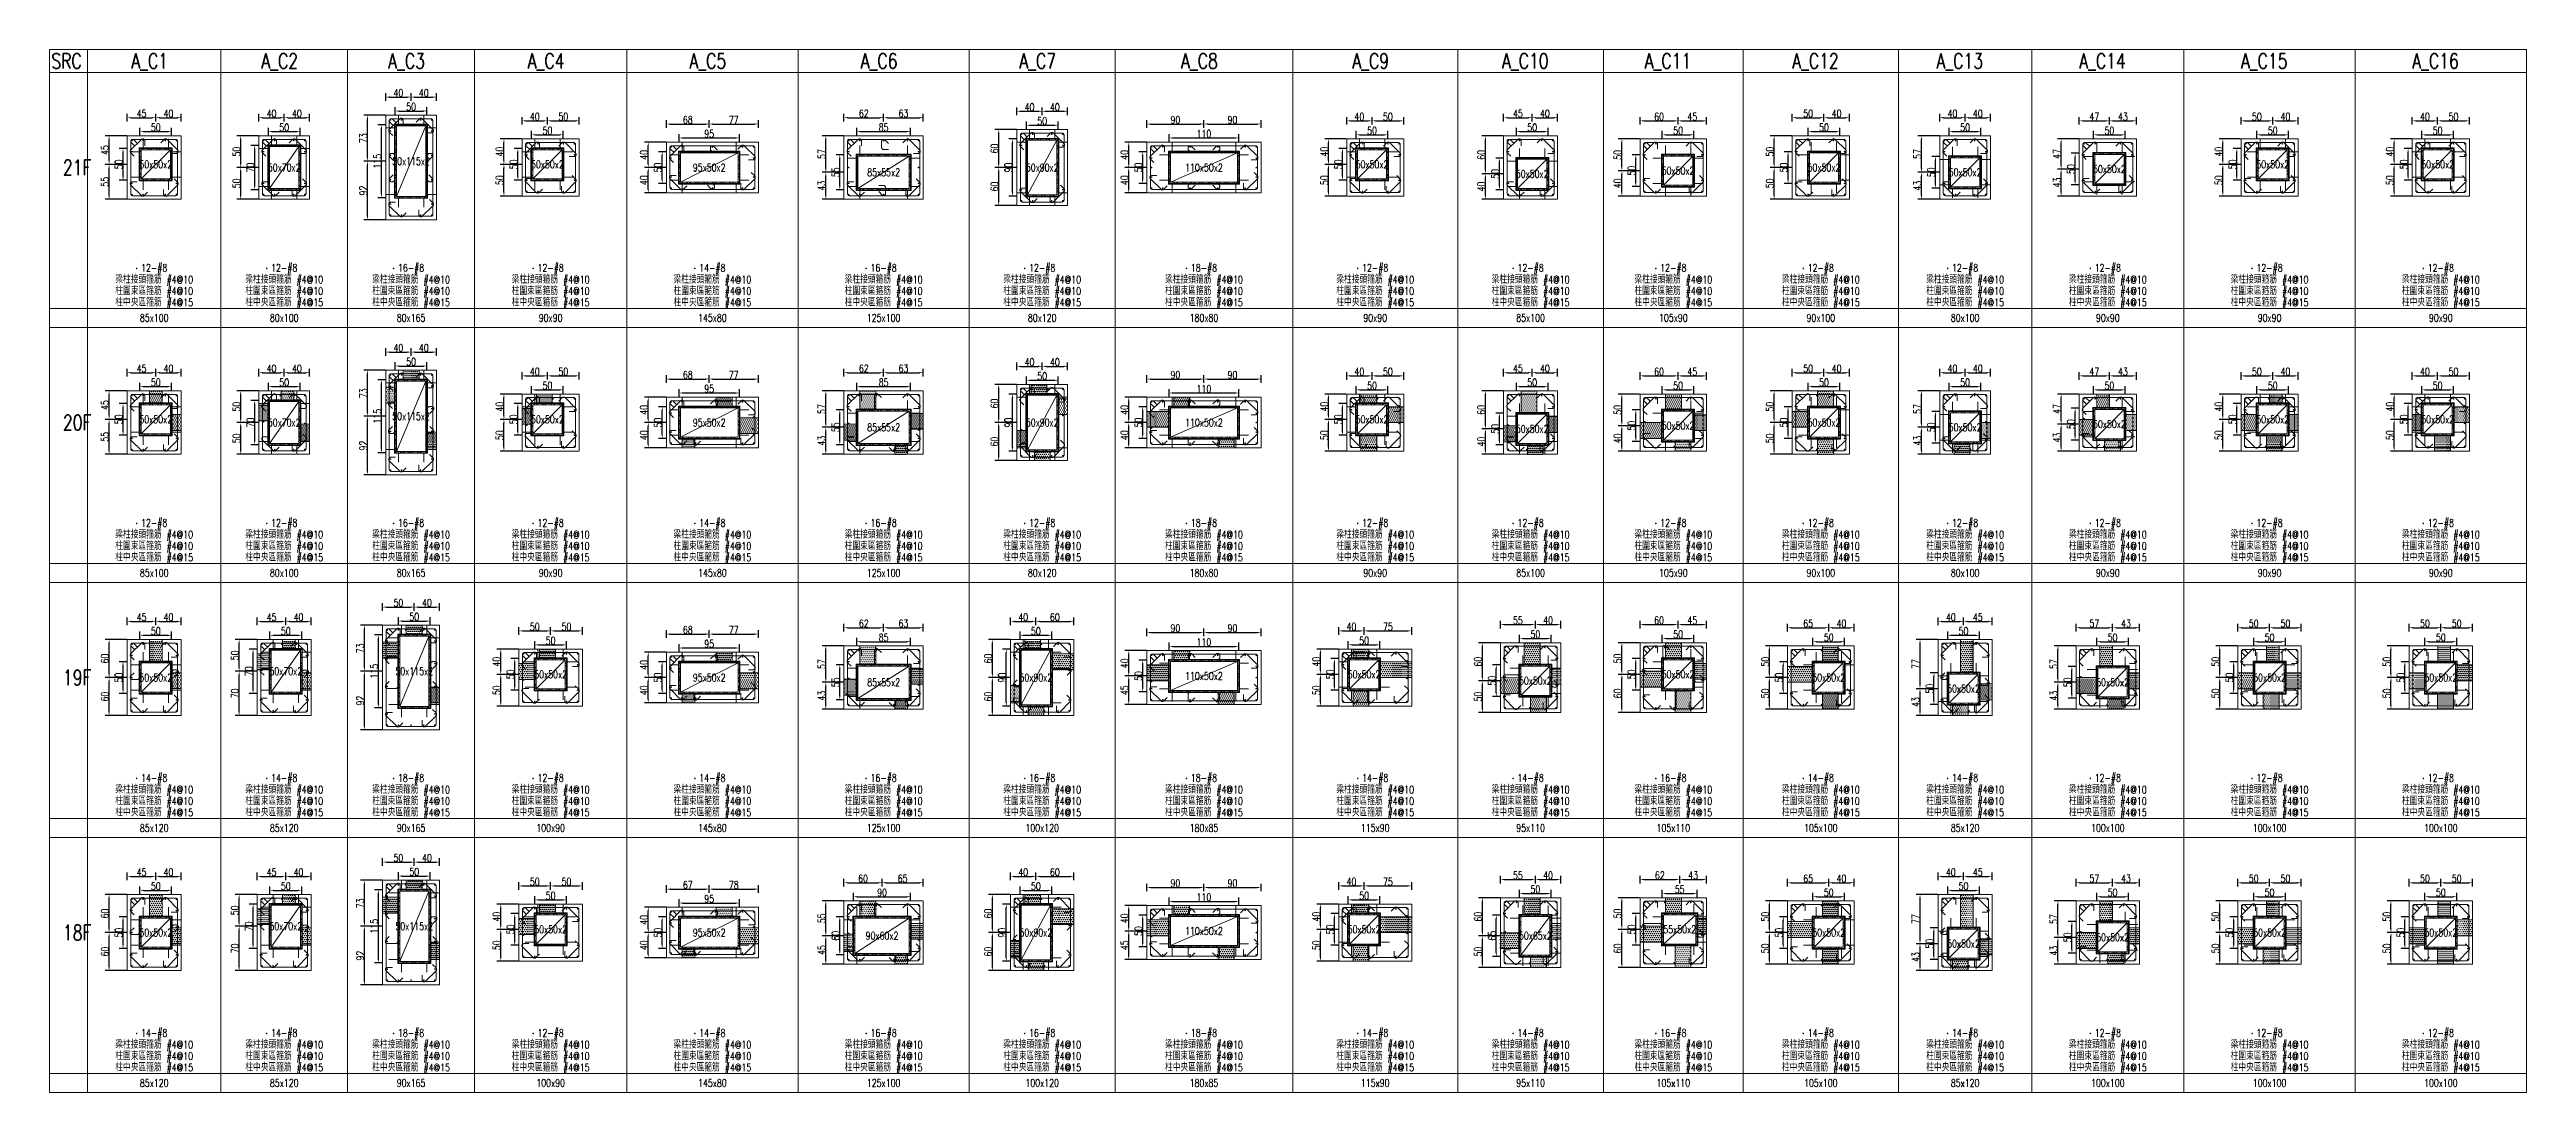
# Model space of a CAD drawing. Header units: millimetres. Extents: x 0 to 3905, y 0 to 8880.
# Drawn here: x 0 to 3905, y 7236 to 8880 of the extents above; entities that cross this region are included whole.
import ezdxf
from ezdxf.enums import TextEntityAlignment as Align

# ---------------------------------------------------------------- set-up
doc = ezdxf.new("R2010")
doc.units = ezdxf.units.MM
doc.layers.get('DEFPOINTS').update_dxf_attribs({"color": 3})
for name, color, linetype in [('Hatch線', 6, 'Continuous'), ('TC-鋼粱', 132, 'Continuous'), ('主筋斷面', 2, 'Continuous'), ('文字-主筋根數', 7, 'Continuous'), ('文字-剪力筋 中央區', 7, 'Continuous'), ('文字-剪力筋-BC', 7, 'Continuous'), ('文字-剪力筋-圍束區', 7, 'Continuous'), ('文字-斷面尺寸', 7, 'Continuous'), ('文字-柱線名稱', 7, 'Continuous'), ('文字-樓群名稱', 7, 'Continuous'), ('文字-輔助字', 7, 'Continuous'), ('柱斷面線', 4, 'Continuous'), ('標註字', 4, 'Continuous'), ('箍筋線', 1, 'Continuous'), ('網格線', 7, 'Continuous'), ('鋼柱', 11, 'Continuous')]:
    doc.layers.add(name, color=color, linetype=linetype)
doc.styles.add('note', font='txt.shx', dxfattribs={"width": 0.75, "height": 12})
doc.styles.add('txt', font='txt.shx', dxfattribs={"height": 0.2, "bigfont": 'chineset.shx'})
doc.dimstyles.new('RCAD_DIM', dxfattribs={"dimtxt": 12, "dimasz": 6, "dimexe": 6, "dimexo": 0.625, "dimtad": 1, "dimdec": 0, "dimdsep": 46, "dimtxsty": 'note', "dimcen": 2.5, "dimclrd": 256, "dimclre": 256, "dimclrt": 256, "dimadec": 0, "dimazin": 0, "dimtfac": 1, "dimtmove": 0, "dimatfit": 3, "dimfxl": 0, "dimtolj": 1, "dimarcsym": 0})

msp = doc.modelspace()

# ---------------------------------------------------------------- texts
at = {"layer": '文字-主筋根數', "style": 'txt', "width": 0.75}
for s, p in [('12-#8', (165, 8535)), ('12-#8', (370, 8535)), ('16-#8', (570, 8535)), ('12-#8', (790, 8535)), ('14-#8', (1045, 8535)), ('16-#8', (1315, 8535)), ('12-#8', (1565, 8535)), ('18-#8', (1820, 8535)), ('12-#8', (2090, 8535)), ('12-#8', (2335, 8535)), ('12-#8', (2560, 8535)), ('12-#8', (2792.5, 8535)), ('12-#8', (3020, 8535)), ('12-#8', (3245, 8535)), ('12-#8', (3500, 8535)), ('12-#8', (3770, 8535)), ('12-#8', (165, 8133)), ('12-#8', (370, 8133)), ('16-#8', (570, 8133)), ('12-#8', (790, 8133)), ('14-#8', (1045, 8133)), ('16-#8', (1315, 8133)), ('12-#8', (1565, 8133)), ('18-#8', (1820, 8133)), ('12-#8', (2090, 8133)), ('12-#8', (2335, 8133)), ('12-#8', (2560, 8133)), ('12-#8', (2792.5, 8133)), ('12-#8', (3020, 8133)), ('12-#8', (3245, 8133)), ('12-#8', (3500, 8133)), ('12-#8', (3770, 8133)), ('14-#8', (165, 7731)), ('14-#8', (370, 7731)), ('18-#8', (570, 7731)), ('12-#8', (790, 7731)), ('14-#8', (1045, 7731)), ('16-#8', (1315, 7731)), ('16-#8', (1565, 7731)), ('18-#8', (1820, 7731)), ('14-#8', (2090, 7731)), ('14-#8', (2335, 7731)), ('16-#8', (2560, 7731)), ('14-#8', (2792.5, 7731)), ('14-#8', (3020, 7731)), ('12-#8', (3245, 7731)), ('12-#8', (3500, 7731)), ('12-#8', (3770, 7731)), ('14-#8', (165, 7329)), ('14-#8', (370, 7329)), ('18-#8', (570, 7329)), ('12-#8', (790, 7329)), ('14-#8', (1045, 7329)), ('16-#8', (1315, 7329)), ('16-#8', (1565, 7329)), ('18-#8', (1820, 7329)), ('14-#8', (2090, 7329)), ('14-#8', (2335, 7329)), ('16-#8', (2560, 7329)), ('14-#8', (2792.5, 7329)), ('14-#8', (3020, 7329)), ('12-#8', (3245, 7329)), ('12-#8', (3500, 7329)), ('12-#8', (3770, 7329))]:
    msp.add_text(s, height=12, dxfattribs=at).set_placement(p, align=Align.MIDDLE)
at = {"layer": '文字-剪力筋 中央區', "style": 'txt', "width": 0.75}
for p in [(165, 8481), (370, 8481), (570, 8481), (790, 8481), (1045, 8481), (1315, 8481), (1565, 8481), (1820, 8481), (2090, 8481), (2335, 8481), (2560, 8481), (2792.5, 8481), (3020, 8481), (3245, 8481), (3500, 8481), (3770, 8481), (165, 8079), (370, 8079), (570, 8079), (790, 8079), (1045, 8079), (1315, 8079), (1565, 8079), (1820, 8079), (2090, 8079), (2335, 8079), (2560, 8079), (2792.5, 8079), (3020, 8079), (3245, 8079), (3500, 8079), (3770, 8079), (165, 7677), (370, 7677), (570, 7677), (790, 7677), (1045, 7677), (1315, 7677), (1565, 7677), (1820, 7677), (2090, 7677), (2335, 7677), (2560, 7677), (2792.5, 7677), (3020, 7677), (3245, 7677), (3500, 7677), (3770, 7677), (165, 7275), (370, 7275), (570, 7275), (790, 7275), (1045, 7275), (1315, 7275), (1565, 7275), (1820, 7275), (2090, 7275), (2335, 7275), (2560, 7275), (2792.5, 7275), (3020, 7275), (3245, 7275), (3500, 7275), (3770, 7275)]:
    msp.add_text('柱中央區箍筋 #4@15', height=12, dxfattribs=at).set_placement(p, align=Align.MIDDLE)
at = {"layer": '文字-剪力筋-BC', "style": 'txt', "width": 0.75}
for p in [(165, 8517), (370, 8517), (570, 8517), (790, 8517), (1045, 8517), (1315, 8517), (1565, 8517), (1820, 8517), (2090, 8517), (2335, 8517), (2560, 8517), (2792.5, 8517), (3020, 8517), (3245, 8517), (3500, 8517), (3770, 8517), (165, 8115), (370, 8115), (570, 8115), (790, 8115), (1045, 8115), (1315, 8115), (1565, 8115), (1820, 8115), (2090, 8115), (2335, 8115), (2560, 8115), (2792.5, 8115), (3020, 8115), (3245, 8115), (3500, 8115), (3770, 8115), (165, 7713), (370, 7713), (570, 7713), (790, 7713), (1045, 7713), (1315, 7713), (1565, 7713), (1820, 7713), (2090, 7713), (2335, 7713), (2560, 7713), (2792.5, 7713), (3020, 7713), (3245, 7713), (3500, 7713), (3770, 7713), (165, 7311), (370, 7311), (570, 7311), (790, 7311), (1045, 7311), (1315, 7311), (1565, 7311), (1820, 7311), (2090, 7311), (2335, 7311), (2560, 7311), (2792.5, 7311), (3020, 7311), (3245, 7311), (3500, 7311), (3770, 7311)]:
    msp.add_text('梁柱接頭箍筋 #4@10', height=12, dxfattribs=at).set_placement(p, align=Align.MIDDLE)
at = {"layer": '文字-剪力筋-圍束區', "style": 'txt', "width": 0.75}
for p in [(165, 8499), (370, 8499), (570, 8499), (790, 8499), (1045, 8499), (1315, 8499), (1565, 8499), (1820, 8499), (2090, 8499), (2335, 8499), (2560, 8499), (2792.5, 8499), (3020, 8499), (3245, 8499), (3500, 8499), (3770, 8499), (165, 8097), (370, 8097), (570, 8097), (790, 8097), (1045, 8097), (1315, 8097), (1565, 8097), (1820, 8097), (2090, 8097), (2335, 8097), (2560, 8097), (2792.5, 8097), (3020, 8097), (3245, 8097), (3500, 8097), (3770, 8097), (165, 7695), (370, 7695), (570, 7695), (790, 7695), (1045, 7695), (1315, 7695), (1565, 7695), (1820, 7695), (2090, 7695), (2335, 7695), (2560, 7695), (2792.5, 7695), (3020, 7695), (3245, 7695), (3500, 7695), (3770, 7695), (165, 7293), (370, 7293), (570, 7293), (790, 7293), (1045, 7293), (1315, 7293), (1565, 7293), (1820, 7293), (2090, 7293), (2335, 7293), (2560, 7293), (2792.5, 7293), (3020, 7293), (3245, 7293), (3500, 7293), (3770, 7293)]:
    msp.add_text('柱圍束區箍筋 #4@10', height=12, dxfattribs=at).set_placement(p, align=Align.MIDDLE)
at = {"layer": '文字-斷面尺寸', "style": 'txt', "width": 0.75}
for s, p in [('85x100', (165, 8457)), ('80x100', (370, 8457)), ('80x165', (570, 8457)), ('90x90', (790, 8457)), ('145x80', (1045, 8457)), ('125x100', (1315, 8457)), ('80x120', (1565, 8457)), ('180x80', (1820, 8457)), ('90x90', (2090, 8457)), ('85x100', (2335, 8457)), ('105x90', (2560, 8457)), ('90x100', (2792.5, 8457)), ('80x100', (3020, 8457)), ('90x90', (3245, 8457)), ('90x90', (3500, 8457)), ('90x90', (3770, 8457)), ('85x100', (165, 8055)), ('80x100', (370, 8055)), ('80x165', (570, 8055)), ('90x90', (790, 8055)), ('145x80', (1045, 8055)), ('125x100', (1315, 8055)), ('80x120', (1565, 8055)), ('180x80', (1820, 8055)), ('90x90', (2090, 8055)), ('85x100', (2335, 8055)), ('105x90', (2560, 8055)), ('90x100', (2792.5, 8055)), ('80x100', (3020, 8055)), ('90x90', (3245, 8055)), ('90x90', (3500, 8055)), ('90x90', (3770, 8055)), ('85x120', (165, 7653)), ('85x120', (370, 7653)), ('90x165', (570, 7653)), ('100x90', (790, 7653)), ('145x80', (1045, 7653)), ('125x100', (1315, 7653)), ('100x120', (1565, 7653)), ('180x85', (1820, 7653)), ('115x90', (2090, 7653)), ('95x110', (2335, 7653)), ('105x110', (2560, 7653)), ('105x100', (2792.5, 7653)), ('85x120', (3020, 7653)), ('100x100', (3245, 7653)), ('100x100', (3500, 7653)), ('100x100', (3770, 7653)), ('85x120', (165, 7251)), ('85x120', (370, 7251)), ('90x165', (570, 7251)), ('100x90', (790, 7251)), ('145x80', (1045, 7251)), ('125x100', (1315, 7251)), ('100x120', (1565, 7251)), ('180x85', (1820, 7251)), ('115x90', (2090, 7251)), ('95x110', (2335, 7251)), ('105x110', (2560, 7251)), ('105x100', (2792.5, 7251)), ('85x120', (3020, 7251)), ('100x100', (3245, 7251)), ('100x100', (3500, 7251)), ('100x100', (3770, 7251))]:
    msp.add_text(s, height=12, dxfattribs=at).set_placement(p, align=Align.MIDDLE)
at = {"layer": '文字-柱線名稱', "style": 'txt', "width": 0.75}
for s, p in [('SRC', (3, 8862)), ('A_C1', (129, 8862)), ('A_C2', (334, 8862)), ('A_C3', (534, 8862)), ('A_C4', (754, 8862)), ('A_C5', (1009, 8862)), ('A_C6', (1279, 8862)), ('A_C7', (1529, 8862)), ('A_C8', (1784, 8862)), ('A_C9', (2054, 8862)), ('A_C10', (2290, 8862)), ('A_C11', (2515, 8862)), ('A_C12', (2747.5, 8862)), ('A_C13', (2975, 8862)), ('A_C14', (3200, 8862)), ('A_C15', (3455, 8862)), ('A_C16', (3725, 8862))]:
    msp.add_text(s, height=24, dxfattribs=at).set_placement(p, align=Align.MIDDLE_LEFT)
at = {"layer": '文字-樓群名稱', "style": 'txt', "width": 0.75}
for s, p in [('21F', (43.5, 8694)), ('20F', (43.5, 8292)), ('19F', (43.5, 7890)), ('18F', (43.5, 7488))]:
    msp.add_text(s, height=24, dxfattribs=at).set_placement(p, align=Align.MIDDLE)
at = {"layer": '文字-輔助字', "style": 'txt', "width": 0.75}
for s, p in [('50x115x2', (570, 8704)), ('50x50x2', (167.5, 8699)), ('50x70x2', (370, 8694)), ('50x50x2', (785, 8699)), ('95x50x2', (1040, 8694)), ('85x55x2', (1315, 8686.5)), ('50x90x2', (1565, 8694)), ('110x50x2', (1820, 8694)), ('50x50x2', (2085, 8699)), ('50x50x2', (2337.5, 8684)), ('50x50x2', (2567.5, 8689)), ('50x50x2', (2797.5, 8694)), ('50x50x2', (3020, 8686.5)), ('50x50x2', (3247.5, 8691.5)), ('50x50x2', (3505, 8699)), ('50x50x2', (3765, 8699)), ('50x50x2', (167.5, 8297)), ('50x70x2', (370, 8292)), ('50x115x2', (570, 8302)), ('50x50x2', (785, 8297)), ('95x50x2', (1040, 8292)), ('85x55x2', (1315, 8284.5)), ('50x90x2', (1565, 8292)), ('110x50x2', (1820, 8292)), ('50x50x2', (2085, 8297)), ('50x50x2', (2337.5, 8282)), ('50x50x2', (2567.5, 8287)), ('50x50x2', (2797.5, 8292)), ('50x50x2', (3020, 8284.5)), ('50x50x2', (3247.5, 8289.5)), ('50x50x2', (3505, 8297)), ('50x50x2', (3765, 8297)), ('50x50x2', (167.5, 7890)), ('50x70x2', (372.5, 7900)), ('50x115x2', (575, 7900)), ('50x50x2', (790, 7895)), ('95x50x2', (1040, 7890)), ('85x55x2', (1315, 7882.5)), ('50x90x2', (1555, 7890)), ('110x50x2', (1820, 7892.5)), ('50x50x2', (2072.5, 7895)), ('50x50x2', (2342.5, 7885)), ('50x50x2', (2567.5, 7895)), ('50x50x2', (2805, 7890)), ('50x50x2', (3252.5, 7882.5)), ('50x50x2', (3500, 7890)), ('50x50x2', (3770, 7890)), ('50x50x2', (3017.5, 7872.5)), ('50x70x2', (372.5, 7498)), ('50x115x2', (575, 7498)), ('50x50x2', (790, 7493)), ('50x50x2', (2072.5, 7493)), ('55x50x2', (2570, 7493)), ('50x50x2', (167.5, 7488)), ('95x50x2', (1040, 7488)), ('90x60x2', (1312.5, 7483)), ('50x90x2', (1555, 7488)), ('110x50x2', (1820, 7490.5)), ('50x65x2', (2342.5, 7483)), ('50x50x2', (2805, 7488)), ('50x50x2', (3017.5, 7470.5)), ('50x50x2', (3252.5, 7480.5)), ('50x50x2', (3500, 7488)), ('50x50x2', (3770, 7488))]:
    msp.add_text(s, height=12, dxfattribs=at).set_placement(p, align=Align.MIDDLE)

# ---------------------------------------------------------------- blocks, each defined once
blk = doc.blocks.new('*D126')
at = {"layer": 'DEFPOINTS', "color": 0}
for p in [(142.5, 7548), (192.5, 7554.6), (192.5, 7548)]:
    blk.add_point(p, dxfattribs=at)
at = {"layer": '標註字', "lineweight": -2}
for p, q in [((142.5, 7548.6), (142.5, 7560.6)), ((148.5, 7554.6), (186.5, 7554.6)), ((192.5, 7548.6), (192.5, 7560.6))]:
    blk.add_line(p, q, dxfattribs=at)
at = {"layer": '標註字'}
for points in [[(148.5, 7555.6), (148.5, 7553.6), (142.5, 7554.6)], [(186.5, 7553.6), (186.5, 7555.6), (192.5, 7554.6)]]:
    blk.add_solid(points, dxfattribs=at)
at = {"layer": '標註字', "insert": (167.5, 7561.2), "char_height": 12, "attachment_point": 5, "style": 'note'}
blk.add_mtext('\\A1;50', dxfattribs=at)
blk = doc.blocks.new('*D127')
at = {"layer": 'DEFPOINTS', "color": 0}
for p in [(115.9, 7513), (122.5, 7513), (122.5, 7463)]:
    blk.add_point(p, dxfattribs=at)
at = {"layer": '標註字', "lineweight": -2}
for p, q in [((121.9, 7513), (109.9, 7513)), ((115.9, 7469), (115.9, 7507)), ((121.9, 7463), (109.9, 7463))]:
    blk.add_line(p, q, dxfattribs=at)
at = {"layer": '標註字'}
for points in [[(116.9, 7507), (114.9, 7507), (115.9, 7513)], [(114.9, 7469), (116.9, 7469), (115.9, 7463)]]:
    blk.add_solid(points, dxfattribs=at)
at = {"layer": '標註字', "insert": (109.2, 7488), "char_height": 12, "attachment_point": 5, "rotation": 90, "style": 'note'}
blk.add_mtext('\\A1;50', dxfattribs=at)
blk = doc.blocks.new('*D128')
at = {"layer": 'DEFPOINTS', "color": 0}
for p in [(167.5, 7576.6), (122.5, 7570), (167.5, 7570)]:
    blk.add_point(p, dxfattribs=at)
at = {"layer": '標註字', "lineweight": -2}
for p, q in [((122.5, 7570.6), (122.5, 7582.6)), ((128.5, 7576.6), (161.5, 7576.6)), ((167.5, 7570.6), (167.5, 7582.6))]:
    blk.add_line(p, q, dxfattribs=at)
at = {"layer": '標註字'}
for points in [[(128.5, 7577.6), (128.5, 7575.6), (122.5, 7576.6)], [(161.5, 7575.6), (161.5, 7577.6), (167.5, 7576.6)]]:
    blk.add_solid(points, dxfattribs=at)
at = {"layer": '標註字', "insert": (145, 7583.2), "char_height": 12, "attachment_point": 5, "style": 'note'}
blk.add_mtext('\\A1;45', dxfattribs=at)
blk = doc.blocks.new('*D129')
at = {"layer": 'DEFPOINTS', "color": 0}
for p in [(207.5, 7576.6), (167.5, 7570), (207.5, 7570)]:
    blk.add_point(p, dxfattribs=at)
at = {"layer": '標註字', "lineweight": -2}
for p, q in [((167.5, 7570.6), (167.5, 7582.6)), ((173.5, 7576.6), (201.5, 7576.6)), ((207.5, 7570.6), (207.5, 7582.6))]:
    blk.add_line(p, q, dxfattribs=at)
at = {"layer": '標註字'}
for points in [[(173.5, 7577.6), (173.5, 7575.6), (167.5, 7576.6)], [(201.5, 7575.6), (201.5, 7577.6), (207.5, 7576.6)]]:
    blk.add_solid(points, dxfattribs=at)
at = {"layer": '標註字', "insert": (187.5, 7583.2), "char_height": 12, "attachment_point": 5, "style": 'note'}
blk.add_mtext('\\A1;40', dxfattribs=at)
blk = doc.blocks.new('*D130')
at = {"layer": 'DEFPOINTS', "color": 0}
for p in [(93.9, 7488), (122.5, 7488), (122.5, 7428)]:
    blk.add_point(p, dxfattribs=at)
at = {"layer": '標註字', "lineweight": -2}
for p, q in [((121.9, 7488), (87.9, 7488)), ((93.9, 7434), (93.9, 7482)), ((121.9, 7428), (87.9, 7428))]:
    blk.add_line(p, q, dxfattribs=at)
at = {"layer": '標註字'}
for points in [[(94.9, 7482), (92.9, 7482), (93.9, 7488)], [(92.9, 7434), (94.9, 7434), (93.9, 7428)]]:
    blk.add_solid(points, dxfattribs=at)
at = {"layer": '標註字', "insert": (87.2, 7458), "char_height": 12, "attachment_point": 5, "rotation": 90, "style": 'note'}
blk.add_mtext('\\A1;60', dxfattribs=at)
blk = doc.blocks.new('*D131')
at = {"layer": 'DEFPOINTS', "color": 0}
for p in [(93.9, 7548), (122.5, 7548), (122.5, 7488)]:
    blk.add_point(p, dxfattribs=at)
at = {"layer": '標註字', "lineweight": -2}
for p, q in [((121.9, 7548), (87.9, 7548)), ((93.9, 7494), (93.9, 7542)), ((121.9, 7488), (87.9, 7488))]:
    blk.add_line(p, q, dxfattribs=at)
at = {"layer": '標註字'}
for points in [[(94.9, 7542), (92.9, 7542), (93.9, 7548)], [(92.9, 7494), (94.9, 7494), (93.9, 7488)]]:
    blk.add_solid(points, dxfattribs=at)
at = {"layer": '標註字', "insert": (87.2, 7518), "char_height": 12, "attachment_point": 5, "rotation": 90, "style": 'note'}
blk.add_mtext('\\A1;60', dxfattribs=at)
blk = doc.blocks.new('Circle_Filled')
at = {"const_width": 0.5}
blk.add_lwpolyline([(-0.25, 0, 1), (0.25, 0, 1)], format="xyb", close=True, dxfattribs=at)
blk = doc.blocks.new('*D258')
at = {"layer": 'DEFPOINTS', "color": 0}
for p in [(347.5, 7548), (397.5, 7554.6), (397.5, 7548)]:
    blk.add_point(p, dxfattribs=at)
at = {"layer": '標註字', "lineweight": -2}
for p, q in [((347.5, 7548.6), (347.5, 7560.6)), ((353.5, 7554.6), (391.5, 7554.6)), ((397.5, 7548.6), (397.5, 7560.6))]:
    blk.add_line(p, q, dxfattribs=at)
at = {"layer": '標註字'}
for points in [[(353.5, 7555.6), (353.5, 7553.6), (347.5, 7554.6)], [(391.5, 7553.6), (391.5, 7555.6), (397.5, 7554.6)]]:
    blk.add_solid(points, dxfattribs=at)
at = {"layer": '標註字', "insert": (372.5, 7561.2), "char_height": 12, "attachment_point": 5, "style": 'note'}
blk.add_mtext('\\A1;50', dxfattribs=at)
blk = doc.blocks.new('*D259')
at = {"layer": 'DEFPOINTS', "color": 0}
for p in [(320.9, 7533), (327.5, 7533), (327.5, 7463)]:
    blk.add_point(p, dxfattribs=at)
at = {"layer": '標註字', "lineweight": -2}
for p, q in [((326.9, 7533), (314.9, 7533)), ((320.9, 7469), (320.9, 7527)), ((326.9, 7463), (314.9, 7463))]:
    blk.add_line(p, q, dxfattribs=at)
at = {"layer": '標註字'}
for points in [[(321.9, 7527), (319.9, 7527), (320.9, 7533)], [(319.9, 7469), (321.9, 7469), (320.9, 7463)]]:
    blk.add_solid(points, dxfattribs=at)
at = {"layer": '標註字', "insert": (314.2, 7498), "char_height": 12, "attachment_point": 5, "rotation": 90, "style": 'note'}
blk.add_mtext('\\A1;70', dxfattribs=at)
blk = doc.blocks.new('*D260')
at = {"layer": 'DEFPOINTS', "color": 0}
for p in [(372.5, 7576.6), (327.5, 7570), (372.5, 7570)]:
    blk.add_point(p, dxfattribs=at)
at = {"layer": '標註字', "lineweight": -2}
for p, q in [((327.5, 7570.6), (327.5, 7582.6)), ((333.5, 7576.6), (366.5, 7576.6)), ((372.5, 7570.6), (372.5, 7582.6))]:
    blk.add_line(p, q, dxfattribs=at)
at = {"layer": '標註字'}
for points in [[(333.5, 7577.6), (333.5, 7575.6), (327.5, 7576.6)], [(366.5, 7575.6), (366.5, 7577.6), (372.5, 7576.6)]]:
    blk.add_solid(points, dxfattribs=at)
at = {"layer": '標註字', "insert": (350, 7583.2), "char_height": 12, "attachment_point": 5, "style": 'note'}
blk.add_mtext('\\A1;45', dxfattribs=at)
blk = doc.blocks.new('*D261')
at = {"layer": 'DEFPOINTS', "color": 0}
for p in [(412.5, 7576.6), (372.5, 7570), (412.5, 7570)]:
    blk.add_point(p, dxfattribs=at)
at = {"layer": '標註字', "lineweight": -2}
for p, q in [((372.5, 7570.6), (372.5, 7582.6)), ((378.5, 7576.6), (406.5, 7576.6)), ((412.5, 7570.6), (412.5, 7582.6))]:
    blk.add_line(p, q, dxfattribs=at)
at = {"layer": '標註字'}
for points in [[(378.5, 7577.6), (378.5, 7575.6), (372.5, 7576.6)], [(406.5, 7575.6), (406.5, 7577.6), (412.5, 7576.6)]]:
    blk.add_solid(points, dxfattribs=at)
at = {"layer": '標註字', "insert": (392.5, 7583.2), "char_height": 12, "attachment_point": 5, "style": 'note'}
blk.add_mtext('\\A1;40', dxfattribs=at)
blk = doc.blocks.new('*D262')
at = {"layer": 'DEFPOINTS', "color": 0}
for p in [(298.9, 7498), (327.5, 7498), (327.5, 7428)]:
    blk.add_point(p, dxfattribs=at)
at = {"layer": '標註字', "lineweight": -2}
for p, q in [((326.9, 7498), (292.9, 7498)), ((298.9, 7434), (298.9, 7492)), ((326.9, 7428), (292.9, 7428))]:
    blk.add_line(p, q, dxfattribs=at)
at = {"layer": '標註字'}
for points in [[(299.9, 7492), (297.9, 7492), (298.9, 7498)], [(297.9, 7434), (299.9, 7434), (298.9, 7428)]]:
    blk.add_solid(points, dxfattribs=at)
at = {"layer": '標註字', "insert": (292.2, 7463), "char_height": 12, "attachment_point": 5, "rotation": 90, "style": 'note'}
blk.add_mtext('\\A1;70', dxfattribs=at)
blk = doc.blocks.new('*D263')
at = {"layer": 'DEFPOINTS', "color": 0}
for p in [(298.9, 7548), (327.5, 7548), (327.5, 7498)]:
    blk.add_point(p, dxfattribs=at)
at = {"layer": '標註字', "lineweight": -2}
for p, q in [((326.9, 7548), (292.9, 7548)), ((298.9, 7504), (298.9, 7542)), ((326.9, 7498), (292.9, 7498))]:
    blk.add_line(p, q, dxfattribs=at)
at = {"layer": '標註字'}
for points in [[(299.9, 7542), (297.9, 7542), (298.9, 7548)], [(297.9, 7504), (299.9, 7504), (298.9, 7498)]]:
    blk.add_solid(points, dxfattribs=at)
at = {"layer": '標註字', "insert": (292.2, 7523), "char_height": 12, "attachment_point": 5, "rotation": 90, "style": 'note'}
blk.add_mtext('\\A1;50', dxfattribs=at)
blk = doc.blocks.new('*D390')
at = {"layer": 'DEFPOINTS', "color": 0}
for p in [(600, 7577.1), (550, 7570.5), (600, 7570.5)]:
    blk.add_point(p, dxfattribs=at)
at = {"layer": '標註字', "lineweight": -2}
for p, q in [((550, 7571.1), (550, 7583.1)), ((556, 7577.1), (594, 7577.1)), ((600, 7571.1), (600, 7583.1))]:
    blk.add_line(p, q, dxfattribs=at)
at = {"layer": '標註字'}
for points in [[(556, 7578.1), (556, 7576.1), (550, 7577.1)], [(594, 7576.1), (594, 7578.1), (600, 7577.1)]]:
    blk.add_solid(points, dxfattribs=at)
at = {"layer": '標註字', "insert": (575, 7583.8), "char_height": 12, "attachment_point": 5, "style": 'note'}
blk.add_mtext('\\A1;50', dxfattribs=at)
blk = doc.blocks.new('*D391')
at = {"layer": 'DEFPOINTS', "color": 0}
for p in [(518.4, 7555.5), (525, 7555.5), (525, 7440.5)]:
    blk.add_point(p, dxfattribs=at)
at = {"layer": '標註字', "lineweight": -2}
for p, q in [((524.4, 7555.5), (512.4, 7555.5)), ((518.4, 7446.5), (518.4, 7549.5)), ((524.4, 7440.5), (512.4, 7440.5))]:
    blk.add_line(p, q, dxfattribs=at)
at = {"layer": '標註字'}
for points in [[(519.4, 7549.5), (517.4, 7549.5), (518.4, 7555.5)], [(517.4, 7446.5), (519.4, 7446.5), (518.4, 7440.5)]]:
    blk.add_solid(points, dxfattribs=at)
at = {"layer": '標註字', "insert": (511.8, 7498), "char_height": 12, "attachment_point": 5, "rotation": 90, "style": 'note'}
blk.add_mtext('\\A1;115', dxfattribs=at)
blk = doc.blocks.new('*D392')
at = {"layer": 'DEFPOINTS', "color": 0}
for p in [(525, 7592.5), (575, 7599.1), (575, 7592.5)]:
    blk.add_point(p, dxfattribs=at)
at = {"layer": '標註字', "lineweight": -2}
for p, q in [((525, 7593.1), (525, 7605.1)), ((531, 7599.1), (569, 7599.1)), ((575, 7593.1), (575, 7605.1))]:
    blk.add_line(p, q, dxfattribs=at)
at = {"layer": '標註字'}
for points in [[(531, 7600.1), (531, 7598.1), (525, 7599.1)], [(569, 7598.1), (569, 7600.1), (575, 7599.1)]]:
    blk.add_solid(points, dxfattribs=at)
at = {"layer": '標註字', "insert": (550, 7605.8), "char_height": 12, "attachment_point": 5, "style": 'note'}
blk.add_mtext('\\A1;50', dxfattribs=at)
blk = doc.blocks.new('*D393')
at = {"layer": 'DEFPOINTS', "color": 0}
for p in [(575, 7592.5), (615, 7599.1), (615, 7592.5)]:
    blk.add_point(p, dxfattribs=at)
at = {"layer": '標註字', "lineweight": -2}
for p, q in [((575, 7593.1), (575, 7605.1)), ((581, 7599.1), (609, 7599.1)), ((615, 7593.1), (615, 7605.1))]:
    blk.add_line(p, q, dxfattribs=at)
at = {"layer": '標註字'}
for points in [[(581, 7600.1), (581, 7598.1), (575, 7599.1)], [(609, 7598.1), (609, 7600.1), (615, 7599.1)]]:
    blk.add_solid(points, dxfattribs=at)
at = {"layer": '標註字', "insert": (595, 7605.8), "char_height": 12, "attachment_point": 5, "style": 'note'}
blk.add_mtext('\\A1;40', dxfattribs=at)
blk = doc.blocks.new('*D394')
at = {"layer": 'DEFPOINTS', "color": 0}
for p in [(496.4, 7498), (525, 7498), (525, 7405.5)]:
    blk.add_point(p, dxfattribs=at)
at = {"layer": '標註字', "lineweight": -2}
for p, q in [((524.4, 7498), (490.4, 7498)), ((496.4, 7411.5), (496.4, 7492)), ((524.4, 7405.5), (490.4, 7405.5))]:
    blk.add_line(p, q, dxfattribs=at)
at = {"layer": '標註字'}
for points in [[(497.4, 7492), (495.4, 7492), (496.4, 7498)], [(495.4, 7411.5), (497.4, 7411.5), (496.4, 7405.5)]]:
    blk.add_solid(points, dxfattribs=at)
at = {"layer": '標註字', "insert": (489.8, 7451.7), "char_height": 12, "attachment_point": 5, "rotation": 90, "style": 'note'}
blk.add_mtext('\\A1;92', dxfattribs=at)
blk = doc.blocks.new('*D395')
at = {"layer": 'DEFPOINTS', "color": 0}
for p in [(496.4, 7570.5), (525, 7570.5), (525, 7498)]:
    blk.add_point(p, dxfattribs=at)
at = {"layer": '標註字', "lineweight": -2}
for p, q in [((524.4, 7570.5), (490.4, 7570.5)), ((496.4, 7504), (496.4, 7564.5)), ((524.4, 7498), (490.4, 7498))]:
    blk.add_line(p, q, dxfattribs=at)
at = {"layer": '標註字'}
for points in [[(497.4, 7564.5), (495.4, 7564.5), (496.4, 7570.5)], [(495.4, 7504), (497.4, 7504), (496.4, 7498)]]:
    blk.add_solid(points, dxfattribs=at)
at = {"layer": '標註字', "insert": (489.8, 7534.2), "char_height": 12, "attachment_point": 5, "rotation": 90, "style": 'note'}
blk.add_mtext('\\A1;73', dxfattribs=at)
blk = doc.blocks.new('*D522')
at = {"layer": 'DEFPOINTS', "color": 0}
for p in [(815, 7539.6), (765, 7533), (815, 7533)]:
    blk.add_point(p, dxfattribs=at)
at = {"layer": '標註字', "lineweight": -2}
for p, q in [((765, 7533.6), (765, 7545.6)), ((771, 7539.6), (809, 7539.6)), ((815, 7533.6), (815, 7545.6))]:
    blk.add_line(p, q, dxfattribs=at)
at = {"layer": '標註字'}
for points in [[(771, 7540.6), (771, 7538.6), (765, 7539.6)], [(809, 7538.6), (809, 7540.6), (815, 7539.6)]]:
    blk.add_solid(points, dxfattribs=at)
at = {"layer": '標註字', "insert": (790, 7546.2), "char_height": 12, "attachment_point": 5, "style": 'note'}
blk.add_mtext('\\A1;50', dxfattribs=at)
blk = doc.blocks.new('*D523')
at = {"layer": 'DEFPOINTS', "color": 0}
for p in [(733.4, 7518), (740, 7518), (740, 7468)]:
    blk.add_point(p, dxfattribs=at)
at = {"layer": '標註字', "lineweight": -2}
for p, q in [((739.4, 7518), (727.4, 7518)), ((733.4, 7474), (733.4, 7512)), ((739.4, 7468), (727.4, 7468))]:
    blk.add_line(p, q, dxfattribs=at)
at = {"layer": '標註字'}
for points in [[(734.4, 7512), (732.4, 7512), (733.4, 7518)], [(732.4, 7474), (734.4, 7474), (733.4, 7468)]]:
    blk.add_solid(points, dxfattribs=at)
at = {"layer": '標註字', "insert": (726.8, 7493), "char_height": 12, "attachment_point": 5, "rotation": 90, "style": 'note'}
blk.add_mtext('\\A1;50', dxfattribs=at)
blk = doc.blocks.new('*D524')
at = {"layer": 'DEFPOINTS', "color": 0}
for p in [(740, 7555), (790, 7561.6), (790, 7555)]:
    blk.add_point(p, dxfattribs=at)
at = {"layer": '標註字', "lineweight": -2}
for p, q in [((740, 7555.6), (740, 7567.6)), ((746, 7561.6), (784, 7561.6)), ((790, 7555.6), (790, 7567.6))]:
    blk.add_line(p, q, dxfattribs=at)
at = {"layer": '標註字'}
for points in [[(746, 7562.6), (746, 7560.6), (740, 7561.6)], [(784, 7560.6), (784, 7562.6), (790, 7561.6)]]:
    blk.add_solid(points, dxfattribs=at)
at = {"layer": '標註字', "insert": (765, 7568.2), "char_height": 12, "attachment_point": 5, "style": 'note'}
blk.add_mtext('\\A1;50', dxfattribs=at)
blk = doc.blocks.new('*D525')
at = {"layer": 'DEFPOINTS', "color": 0}
for p in [(790, 7555), (840, 7561.6), (840, 7555)]:
    blk.add_point(p, dxfattribs=at)
at = {"layer": '標註字', "lineweight": -2}
for p, q in [((790, 7555.6), (790, 7567.6)), ((796, 7561.6), (834, 7561.6)), ((840, 7555.6), (840, 7567.6))]:
    blk.add_line(p, q, dxfattribs=at)
at = {"layer": '標註字'}
for points in [[(796, 7562.6), (796, 7560.6), (790, 7561.6)], [(834, 7560.6), (834, 7562.6), (840, 7561.6)]]:
    blk.add_solid(points, dxfattribs=at)
at = {"layer": '標註字', "insert": (815, 7568.2), "char_height": 12, "attachment_point": 5, "style": 'note'}
blk.add_mtext('\\A1;50', dxfattribs=at)
blk = doc.blocks.new('*D526')
at = {"layer": 'DEFPOINTS', "color": 0}
for p in [(711.4, 7493), (740, 7493), (740, 7443)]:
    blk.add_point(p, dxfattribs=at)
at = {"layer": '標註字', "lineweight": -2}
for p, q in [((739.4, 7493), (705.4, 7493)), ((711.4, 7449), (711.4, 7487)), ((739.4, 7443), (705.4, 7443))]:
    blk.add_line(p, q, dxfattribs=at)
at = {"layer": '標註字'}
for points in [[(712.4, 7487), (710.4, 7487), (711.4, 7493)], [(710.4, 7449), (712.4, 7449), (711.4, 7443)]]:
    blk.add_solid(points, dxfattribs=at)
at = {"layer": '標註字', "insert": (704.8, 7468), "char_height": 12, "attachment_point": 5, "rotation": 90, "style": 'note'}
blk.add_mtext('\\A1;50', dxfattribs=at)
blk = doc.blocks.new('*D527')
at = {"layer": 'DEFPOINTS', "color": 0}
for p in [(711.4, 7533), (740, 7533), (740, 7493)]:
    blk.add_point(p, dxfattribs=at)
at = {"layer": '標註字', "lineweight": -2}
for p, q in [((739.4, 7533), (705.4, 7533)), ((711.4, 7499), (711.4, 7527)), ((739.4, 7493), (705.4, 7493))]:
    blk.add_line(p, q, dxfattribs=at)
at = {"layer": '標註字'}
for points in [[(712.4, 7527), (710.4, 7527), (711.4, 7533)], [(710.4, 7499), (712.4, 7499), (711.4, 7493)]]:
    blk.add_solid(points, dxfattribs=at)
at = {"layer": '標註字', "insert": (704.8, 7513), "char_height": 12, "attachment_point": 5, "rotation": 90, "style": 'note'}
blk.add_mtext('\\A1;40', dxfattribs=at)
blk = doc.blocks.new('*D654')
at = {"layer": 'DEFPOINTS', "color": 0}
for p in [(992.5, 7528), (1087.5, 7534.6), (1087.5, 7528)]:
    blk.add_point(p, dxfattribs=at)
at = {"layer": '標註字', "lineweight": -2}
for p, q in [((992.5, 7528.6), (992.5, 7540.6)), ((1087.5, 7528.6), (1087.5, 7540.6)), ((998.5, 7534.6), (1081.5, 7534.6))]:
    blk.add_line(p, q, dxfattribs=at)
at = {"layer": '標註字'}
for points in [[(998.5, 7535.6), (998.5, 7533.6), (992.5, 7534.6)], [(1081.5, 7533.6), (1081.5, 7535.6), (1087.5, 7534.6)]]:
    blk.add_solid(points, dxfattribs=at)
at = {"layer": '標註字', "insert": (1040, 7541.2), "char_height": 12, "attachment_point": 5, "style": 'note'}
blk.add_mtext('\\A1;95', dxfattribs=at)
blk = doc.blocks.new('*D655')
at = {"layer": 'DEFPOINTS', "color": 0}
for p in [(965.9, 7513), (972.5, 7513), (972.5, 7463)]:
    blk.add_point(p, dxfattribs=at)
at = {"layer": '標註字', "lineweight": -2}
for p, q in [((971.9, 7513), (959.9, 7513)), ((965.9, 7469), (965.9, 7507)), ((971.9, 7463), (959.9, 7463))]:
    blk.add_line(p, q, dxfattribs=at)
at = {"layer": '標註字'}
for points in [[(966.9, 7507), (964.9, 7507), (965.9, 7513)], [(964.9, 7469), (966.9, 7469), (965.9, 7463)]]:
    blk.add_solid(points, dxfattribs=at)
at = {"layer": '標註字', "insert": (959.2, 7488), "char_height": 12, "attachment_point": 5, "rotation": 90, "style": 'note'}
blk.add_mtext('\\A1;50', dxfattribs=at)
blk = doc.blocks.new('*D656')
at = {"layer": 'DEFPOINTS', "color": 0}
for p in [(972.5, 7550), (1040, 7556.6), (1040, 7550)]:
    blk.add_point(p, dxfattribs=at)
at = {"layer": '標註字', "lineweight": -2}
for p, q in [((972.5, 7550.6), (972.5, 7562.6)), ((978.5, 7556.6), (1034, 7556.6)), ((1040, 7550.6), (1040, 7562.6))]:
    blk.add_line(p, q, dxfattribs=at)
at = {"layer": '標註字'}
for points in [[(978.5, 7557.6), (978.5, 7555.6), (972.5, 7556.6)], [(1034, 7555.6), (1034, 7557.6), (1040, 7556.6)]]:
    blk.add_solid(points, dxfattribs=at)
at = {"layer": '標註字', "insert": (1006.2, 7563.2), "char_height": 12, "attachment_point": 5, "style": 'note'}
blk.add_mtext('\\A1;67', dxfattribs=at)
blk = doc.blocks.new('*D657')
at = {"layer": 'DEFPOINTS', "color": 0}
for p in [(1040, 7550), (1117.5, 7556.6), (1117.5, 7550)]:
    blk.add_point(p, dxfattribs=at)
at = {"layer": '標註字', "lineweight": -2}
for p, q in [((1040, 7550.6), (1040, 7562.6)), ((1046, 7556.6), (1111.5, 7556.6)), ((1117.5, 7550.6), (1117.5, 7562.6))]:
    blk.add_line(p, q, dxfattribs=at)
at = {"layer": '標註字'}
for points in [[(1046, 7557.6), (1046, 7555.6), (1040, 7556.6)], [(1111.5, 7555.6), (1111.5, 7557.6), (1117.5, 7556.6)]]:
    blk.add_solid(points, dxfattribs=at)
at = {"layer": '標註字', "insert": (1078.7, 7563.2), "char_height": 12, "attachment_point": 5, "style": 'note'}
blk.add_mtext('\\A1;78', dxfattribs=at)
blk = doc.blocks.new('*D658')
at = {"layer": 'DEFPOINTS', "color": 0}
for p in [(943.9, 7488), (972.5, 7488), (972.5, 7448)]:
    blk.add_point(p, dxfattribs=at)
at = {"layer": '標註字', "lineweight": -2}
for p, q in [((971.9, 7488), (937.9, 7488)), ((943.9, 7454), (943.9, 7482)), ((971.9, 7448), (937.9, 7448))]:
    blk.add_line(p, q, dxfattribs=at)
at = {"layer": '標註字'}
for points in [[(944.9, 7482), (942.9, 7482), (943.9, 7488)], [(942.9, 7454), (944.9, 7454), (943.9, 7448)]]:
    blk.add_solid(points, dxfattribs=at)
at = {"layer": '標註字', "insert": (937.2, 7468), "char_height": 12, "attachment_point": 5, "rotation": 90, "style": 'note'}
blk.add_mtext('\\A1;40', dxfattribs=at)
blk = doc.blocks.new('*D659')
at = {"layer": 'DEFPOINTS', "color": 0}
for p in [(943.9, 7528), (972.5, 7528), (972.5, 7488)]:
    blk.add_point(p, dxfattribs=at)
at = {"layer": '標註字', "lineweight": -2}
for p, q in [((971.9, 7528), (937.9, 7528)), ((943.9, 7494), (943.9, 7522)), ((971.9, 7488), (937.9, 7488))]:
    blk.add_line(p, q, dxfattribs=at)
at = {"layer": '標註字'}
for points in [[(944.9, 7522), (942.9, 7522), (943.9, 7528)], [(942.9, 7494), (944.9, 7494), (943.9, 7488)]]:
    blk.add_solid(points, dxfattribs=at)
at = {"layer": '標註字', "insert": (937.2, 7508), "char_height": 12, "attachment_point": 5, "rotation": 90, "style": 'note'}
blk.add_mtext('\\A1;40', dxfattribs=at)
blk = doc.blocks.new('*D786')
at = {"layer": 'DEFPOINTS', "color": 0}
for p in [(1267.5, 7538), (1357.5, 7544.6), (1357.5, 7538)]:
    blk.add_point(p, dxfattribs=at)
at = {"layer": '標註字', "lineweight": -2}
for p, q in [((1267.5, 7538.6), (1267.5, 7550.6)), ((1273.5, 7544.6), (1351.5, 7544.6)), ((1357.5, 7538.6), (1357.5, 7550.6))]:
    blk.add_line(p, q, dxfattribs=at)
at = {"layer": '標註字'}
for points in [[(1273.5, 7545.6), (1273.5, 7543.6), (1267.5, 7544.6)], [(1351.5, 7543.6), (1351.5, 7545.6), (1357.5, 7544.6)]]:
    blk.add_solid(points, dxfattribs=at)
at = {"layer": '標註字', "insert": (1312.5, 7551.2), "char_height": 12, "attachment_point": 5, "style": 'note'}
blk.add_mtext('\\A1;90', dxfattribs=at)
blk = doc.blocks.new('*D787')
at = {"layer": 'DEFPOINTS', "color": 0}
for p in [(1245.9, 7513), (1252.5, 7513), (1252.5, 7453)]:
    blk.add_point(p, dxfattribs=at)
at = {"layer": '標註字', "lineweight": -2}
for p, q in [((1251.9, 7513), (1239.9, 7513)), ((1245.9, 7459), (1245.9, 7507)), ((1251.9, 7453), (1239.9, 7453))]:
    blk.add_line(p, q, dxfattribs=at)
at = {"layer": '標註字'}
for points in [[(1246.9, 7507), (1244.9, 7507), (1245.9, 7513)], [(1244.9, 7459), (1246.9, 7459), (1245.9, 7453)]]:
    blk.add_solid(points, dxfattribs=at)
at = {"layer": '標註字', "insert": (1239.2, 7483), "char_height": 12, "attachment_point": 5, "rotation": 90, "style": 'note'}
blk.add_mtext('\\A1;60', dxfattribs=at)
blk = doc.blocks.new('*D788')
at = {"layer": 'DEFPOINTS', "color": 0}
for p in [(1252.5, 7560), (1312.5, 7566.6), (1312.5, 7560)]:
    blk.add_point(p, dxfattribs=at)
at = {"layer": '標註字', "lineweight": -2}
for p, q in [((1252.5, 7560.6), (1252.5, 7572.6)), ((1258.5, 7566.6), (1306.5, 7566.6)), ((1312.5, 7560.6), (1312.5, 7572.6))]:
    blk.add_line(p, q, dxfattribs=at)
at = {"layer": '標註字'}
for points in [[(1258.5, 7567.6), (1258.5, 7565.6), (1252.5, 7566.6)], [(1306.5, 7565.6), (1306.5, 7567.6), (1312.5, 7566.6)]]:
    blk.add_solid(points, dxfattribs=at)
at = {"layer": '標註字', "insert": (1282.5, 7573.2), "char_height": 12, "attachment_point": 5, "style": 'note'}
blk.add_mtext('\\A1;60', dxfattribs=at)
blk = doc.blocks.new('*D789')
at = {"layer": 'DEFPOINTS', "color": 0}
for p in [(1312.5, 7560), (1377.5, 7566.6), (1377.5, 7560)]:
    blk.add_point(p, dxfattribs=at)
at = {"layer": '標註字', "lineweight": -2}
for p, q in [((1312.5, 7560.6), (1312.5, 7572.6)), ((1318.5, 7566.6), (1371.5, 7566.6)), ((1377.5, 7560.6), (1377.5, 7572.6))]:
    blk.add_line(p, q, dxfattribs=at)
at = {"layer": '標註字'}
for points in [[(1318.5, 7567.6), (1318.5, 7565.6), (1312.5, 7566.6)], [(1371.5, 7565.6), (1371.5, 7567.6), (1377.5, 7566.6)]]:
    blk.add_solid(points, dxfattribs=at)
at = {"layer": '標註字', "insert": (1345, 7573.2), "char_height": 12, "attachment_point": 5, "style": 'note'}
blk.add_mtext('\\A1;65', dxfattribs=at)
blk = doc.blocks.new('*D790')
at = {"layer": 'DEFPOINTS', "color": 0}
for p in [(1223.9, 7483), (1252.5, 7483), (1252.5, 7438)]:
    blk.add_point(p, dxfattribs=at)
at = {"layer": '標註字', "lineweight": -2}
for p, q in [((1251.9, 7483), (1217.9, 7483)), ((1223.9, 7444), (1223.9, 7477)), ((1251.9, 7438), (1217.9, 7438))]:
    blk.add_line(p, q, dxfattribs=at)
at = {"layer": '標註字'}
for points in [[(1224.9, 7477), (1222.9, 7477), (1223.9, 7483)], [(1222.9, 7444), (1224.9, 7444), (1223.9, 7438)]]:
    blk.add_solid(points, dxfattribs=at)
at = {"layer": '標註字', "insert": (1217.2, 7460.5), "char_height": 12, "attachment_point": 5, "rotation": 90, "style": 'note'}
blk.add_mtext('\\A1;45', dxfattribs=at)
blk = doc.blocks.new('*D791')
at = {"layer": 'DEFPOINTS', "color": 0}
for p in [(1223.9, 7538), (1252.5, 7538), (1252.5, 7483)]:
    blk.add_point(p, dxfattribs=at)
at = {"layer": '標註字', "lineweight": -2}
for p, q in [((1251.9, 7538), (1217.9, 7538)), ((1223.9, 7489), (1223.9, 7532)), ((1251.9, 7483), (1217.9, 7483))]:
    blk.add_line(p, q, dxfattribs=at)
at = {"layer": '標註字'}
for points in [[(1224.9, 7532), (1222.9, 7532), (1223.9, 7538)], [(1222.9, 7489), (1224.9, 7489), (1223.9, 7483)]]:
    blk.add_solid(points, dxfattribs=at)
at = {"layer": '標註字', "insert": (1217.2, 7510.5), "char_height": 12, "attachment_point": 5, "rotation": 90, "style": 'note'}
blk.add_mtext('\\A1;55', dxfattribs=at)
blk = doc.blocks.new('*D918')
at = {"layer": 'DEFPOINTS', "color": 0}
for p in [(1530, 7548), (1580, 7554.6), (1580, 7548)]:
    blk.add_point(p, dxfattribs=at)
at = {"layer": '標註字', "lineweight": -2}
for p, q in [((1530, 7548.6), (1530, 7560.6)), ((1536, 7554.6), (1574, 7554.6)), ((1580, 7548.6), (1580, 7560.6))]:
    blk.add_line(p, q, dxfattribs=at)
at = {"layer": '標註字'}
for points in [[(1536, 7555.6), (1536, 7553.6), (1530, 7554.6)], [(1574, 7553.6), (1574, 7555.6), (1580, 7554.6)]]:
    blk.add_solid(points, dxfattribs=at)
at = {"layer": '標註字', "insert": (1555, 7561.2), "char_height": 12, "attachment_point": 5, "style": 'note'}
blk.add_mtext('\\A1;50', dxfattribs=at)
blk = doc.blocks.new('*D919')
at = {"layer": 'DEFPOINTS', "color": 0}
for p in [(1508.4, 7533), (1515, 7533), (1515, 7443)]:
    blk.add_point(p, dxfattribs=at)
at = {"layer": '標註字', "lineweight": -2}
for p, q in [((1514.4, 7533), (1502.4, 7533)), ((1508.4, 7449), (1508.4, 7527)), ((1514.4, 7443), (1502.4, 7443))]:
    blk.add_line(p, q, dxfattribs=at)
at = {"layer": '標註字'}
for points in [[(1509.4, 7527), (1507.4, 7527), (1508.4, 7533)], [(1507.4, 7449), (1509.4, 7449), (1508.4, 7443)]]:
    blk.add_solid(points, dxfattribs=at)
at = {"layer": '標註字', "insert": (1501.8, 7488), "char_height": 12, "attachment_point": 5, "rotation": 90, "style": 'note'}
blk.add_mtext('\\A1;90', dxfattribs=at)
blk = doc.blocks.new('*D920')
at = {"layer": 'DEFPOINTS', "color": 0}
for p in [(1555, 7576.6), (1515, 7570), (1555, 7570)]:
    blk.add_point(p, dxfattribs=at)
at = {"layer": '標註字', "lineweight": -2}
for p, q in [((1515, 7570.6), (1515, 7582.6)), ((1521, 7576.6), (1549, 7576.6)), ((1555, 7570.6), (1555, 7582.6))]:
    blk.add_line(p, q, dxfattribs=at)
at = {"layer": '標註字'}
for points in [[(1521, 7577.6), (1521, 7575.6), (1515, 7576.6)], [(1549, 7575.6), (1549, 7577.6), (1555, 7576.6)]]:
    blk.add_solid(points, dxfattribs=at)
at = {"layer": '標註字', "insert": (1535, 7583.2), "char_height": 12, "attachment_point": 5, "style": 'note'}
blk.add_mtext('\\A1;40', dxfattribs=at)
blk = doc.blocks.new('*D921')
at = {"layer": 'DEFPOINTS', "color": 0}
for p in [(1615, 7576.6), (1555, 7570), (1615, 7570)]:
    blk.add_point(p, dxfattribs=at)
at = {"layer": '標註字', "lineweight": -2}
for p, q in [((1555, 7570.6), (1555, 7582.6)), ((1561, 7576.6), (1609, 7576.6)), ((1615, 7570.6), (1615, 7582.6))]:
    blk.add_line(p, q, dxfattribs=at)
at = {"layer": '標註字'}
for points in [[(1561, 7577.6), (1561, 7575.6), (1555, 7576.6)], [(1609, 7575.6), (1609, 7577.6), (1615, 7576.6)]]:
    blk.add_solid(points, dxfattribs=at)
at = {"layer": '標註字', "insert": (1585, 7583.2), "char_height": 12, "attachment_point": 5, "style": 'note'}
blk.add_mtext('\\A1;60', dxfattribs=at)
blk = doc.blocks.new('*D922')
at = {"layer": 'DEFPOINTS', "color": 0}
for p in [(1486.4, 7488), (1515, 7488), (1515, 7428)]:
    blk.add_point(p, dxfattribs=at)
at = {"layer": '標註字', "lineweight": -2}
for p, q in [((1514.4, 7488), (1480.4, 7488)), ((1486.4, 7434), (1486.4, 7482)), ((1514.4, 7428), (1480.4, 7428))]:
    blk.add_line(p, q, dxfattribs=at)
at = {"layer": '標註字'}
for points in [[(1487.4, 7482), (1485.4, 7482), (1486.4, 7488)], [(1485.4, 7434), (1487.4, 7434), (1486.4, 7428)]]:
    blk.add_solid(points, dxfattribs=at)
at = {"layer": '標註字', "insert": (1479.8, 7458), "char_height": 12, "attachment_point": 5, "rotation": 90, "style": 'note'}
blk.add_mtext('\\A1;60', dxfattribs=at)
blk = doc.blocks.new('*D923')
at = {"layer": 'DEFPOINTS', "color": 0}
for p in [(1486.4, 7548), (1515, 7548), (1515, 7488)]:
    blk.add_point(p, dxfattribs=at)
at = {"layer": '標註字', "lineweight": -2}
for p, q in [((1514.4, 7548), (1480.4, 7548)), ((1486.4, 7494), (1486.4, 7542)), ((1514.4, 7488), (1480.4, 7488))]:
    blk.add_line(p, q, dxfattribs=at)
at = {"layer": '標註字'}
for points in [[(1487.4, 7542), (1485.4, 7542), (1486.4, 7548)], [(1485.4, 7494), (1487.4, 7494), (1486.4, 7488)]]:
    blk.add_solid(points, dxfattribs=at)
at = {"layer": '標註字', "insert": (1479.8, 7518), "char_height": 12, "attachment_point": 5, "rotation": 90, "style": 'note'}
blk.add_mtext('\\A1;60', dxfattribs=at)
blk = doc.blocks.new('*D1050')
at = {"layer": 'DEFPOINTS', "color": 0}
for p in [(1875, 7537.1), (1765, 7530.5), (1875, 7530.5)]:
    blk.add_point(p, dxfattribs=at)
at = {"layer": '標註字', "lineweight": -2}
for p, q in [((1765, 7531.1), (1765, 7543.1)), ((1771, 7537.1), (1869, 7537.1)), ((1875, 7531.1), (1875, 7543.1))]:
    blk.add_line(p, q, dxfattribs=at)
at = {"layer": '標註字'}
for points in [[(1771, 7538.1), (1771, 7536.1), (1765, 7537.1)], [(1869, 7536.1), (1869, 7538.1), (1875, 7537.1)]]:
    blk.add_solid(points, dxfattribs=at)
at = {"layer": '標註字', "insert": (1820, 7543.8), "char_height": 12, "attachment_point": 5, "style": 'note'}
blk.add_mtext('\\A1;110', dxfattribs=at)
blk = doc.blocks.new('*D1051')
at = {"layer": 'DEFPOINTS', "color": 0}
for p in [(1723.4, 7515.5), (1730, 7515.5), (1730, 7465.5)]:
    blk.add_point(p, dxfattribs=at)
at = {"layer": '標註字', "lineweight": -2}
for p, q in [((1729.4, 7515.5), (1717.4, 7515.5)), ((1723.4, 7471.5), (1723.4, 7509.5)), ((1729.4, 7465.5), (1717.4, 7465.5))]:
    blk.add_line(p, q, dxfattribs=at)
at = {"layer": '標註字'}
for points in [[(1724.4, 7509.5), (1722.4, 7509.5), (1723.4, 7515.5)], [(1722.4, 7471.5), (1724.4, 7471.5), (1723.4, 7465.5)]]:
    blk.add_solid(points, dxfattribs=at)
at = {"layer": '標註字', "insert": (1716.8, 7490.5), "char_height": 12, "attachment_point": 5, "rotation": 90, "style": 'note'}
blk.add_mtext('\\A1;50', dxfattribs=at)
blk = doc.blocks.new('*D1052')
at = {"layer": 'DEFPOINTS', "color": 0}
for p in [(1730, 7552.5), (1820, 7559.1), (1820, 7552.5)]:
    blk.add_point(p, dxfattribs=at)
at = {"layer": '標註字', "lineweight": -2}
for p, q in [((1730, 7553.1), (1730, 7565.1)), ((1736, 7559.1), (1814, 7559.1)), ((1820, 7553.1), (1820, 7565.1))]:
    blk.add_line(p, q, dxfattribs=at)
at = {"layer": '標註字'}
for points in [[(1736, 7560.1), (1736, 7558.1), (1730, 7559.1)], [(1814, 7558.1), (1814, 7560.1), (1820, 7559.1)]]:
    blk.add_solid(points, dxfattribs=at)
at = {"layer": '標註字', "insert": (1775, 7565.8), "char_height": 12, "attachment_point": 5, "style": 'note'}
blk.add_mtext('\\A1;90', dxfattribs=at)
blk = doc.blocks.new('*D1053')
at = {"layer": 'DEFPOINTS', "color": 0}
for p in [(1820, 7552.5), (1910, 7559.1), (1910, 7552.5)]:
    blk.add_point(p, dxfattribs=at)
at = {"layer": '標註字', "lineweight": -2}
for p, q in [((1820, 7553.1), (1820, 7565.1)), ((1826, 7559.1), (1904, 7559.1)), ((1910, 7553.1), (1910, 7565.1))]:
    blk.add_line(p, q, dxfattribs=at)
at = {"layer": '標註字'}
for points in [[(1826, 7560.1), (1826, 7558.1), (1820, 7559.1)], [(1904, 7558.1), (1904, 7560.1), (1910, 7559.1)]]:
    blk.add_solid(points, dxfattribs=at)
at = {"layer": '標註字', "insert": (1865, 7565.8), "char_height": 12, "attachment_point": 5, "style": 'note'}
blk.add_mtext('\\A1;90', dxfattribs=at)
blk = doc.blocks.new('*D1054')
at = {"layer": 'DEFPOINTS', "color": 0}
for p in [(1701.4, 7490.5), (1730, 7490.5), (1730, 7445.5)]:
    blk.add_point(p, dxfattribs=at)
at = {"layer": '標註字', "lineweight": -2}
for p, q in [((1729.4, 7490.5), (1695.4, 7490.5)), ((1701.4, 7451.5), (1701.4, 7484.5)), ((1729.4, 7445.5), (1695.4, 7445.5))]:
    blk.add_line(p, q, dxfattribs=at)
at = {"layer": '標註字'}
for points in [[(1702.4, 7484.5), (1700.4, 7484.5), (1701.4, 7490.5)], [(1700.4, 7451.5), (1702.4, 7451.5), (1701.4, 7445.5)]]:
    blk.add_solid(points, dxfattribs=at)
at = {"layer": '標註字', "insert": (1694.8, 7468), "char_height": 12, "attachment_point": 5, "rotation": 90, "style": 'note'}
blk.add_mtext('\\A1;45', dxfattribs=at)
blk = doc.blocks.new('*D1055')
at = {"layer": 'DEFPOINTS', "color": 0}
for p in [(1701.4, 7530.5), (1730, 7530.5), (1730, 7490.5)]:
    blk.add_point(p, dxfattribs=at)
at = {"layer": '標註字', "lineweight": -2}
for p, q in [((1729.4, 7530.5), (1695.4, 7530.5)), ((1701.4, 7496.5), (1701.4, 7524.5)), ((1729.4, 7490.5), (1695.4, 7490.5))]:
    blk.add_line(p, q, dxfattribs=at)
at = {"layer": '標註字'}
for points in [[(1702.4, 7524.5), (1700.4, 7524.5), (1701.4, 7530.5)], [(1700.4, 7496.5), (1702.4, 7496.5), (1701.4, 7490.5)]]:
    blk.add_solid(points, dxfattribs=at)
at = {"layer": '標註字', "insert": (1694.8, 7510.5), "char_height": 12, "attachment_point": 5, "rotation": 90, "style": 'note'}
blk.add_mtext('\\A1;40', dxfattribs=at)
blk = doc.blocks.new('*D1182')
at = {"layer": 'DEFPOINTS', "color": 0}
for p in [(2097.5, 7539.6), (2047.5, 7533), (2097.5, 7533)]:
    blk.add_point(p, dxfattribs=at)
at = {"layer": '標註字', "lineweight": -2}
for p, q in [((2047.5, 7533.6), (2047.5, 7545.6)), ((2053.5, 7539.6), (2091.5, 7539.6)), ((2097.5, 7533.6), (2097.5, 7545.6))]:
    blk.add_line(p, q, dxfattribs=at)
at = {"layer": '標註字'}
for points in [[(2053.5, 7540.6), (2053.5, 7538.6), (2047.5, 7539.6)], [(2091.5, 7538.6), (2091.5, 7540.6), (2097.5, 7539.6)]]:
    blk.add_solid(points, dxfattribs=at)
at = {"layer": '標註字', "insert": (2072.5, 7546.2), "char_height": 12, "attachment_point": 5, "style": 'note'}
blk.add_mtext('\\A1;50', dxfattribs=at)
blk = doc.blocks.new('*D1183')
at = {"layer": 'DEFPOINTS', "color": 0}
for p in [(2025.9, 7518), (2032.5, 7518), (2032.5, 7468)]:
    blk.add_point(p, dxfattribs=at)
at = {"layer": '標註字', "lineweight": -2}
for p, q in [((2031.9, 7518), (2019.9, 7518)), ((2025.9, 7474), (2025.9, 7512)), ((2031.9, 7468), (2019.9, 7468))]:
    blk.add_line(p, q, dxfattribs=at)
at = {"layer": '標註字'}
for points in [[(2026.9, 7512), (2024.9, 7512), (2025.9, 7518)], [(2024.9, 7474), (2026.9, 7474), (2025.9, 7468)]]:
    blk.add_solid(points, dxfattribs=at)
at = {"layer": '標註字', "insert": (2019.2, 7493), "char_height": 12, "attachment_point": 5, "rotation": 90, "style": 'note'}
blk.add_mtext('\\A1;50', dxfattribs=at)
blk = doc.blocks.new('*D1184')
at = {"layer": 'DEFPOINTS', "color": 0}
for p in [(2032.5, 7555), (2072.5, 7561.6), (2072.5, 7555)]:
    blk.add_point(p, dxfattribs=at)
at = {"layer": '標註字', "lineweight": -2}
for p, q in [((2032.5, 7555.6), (2032.5, 7567.6)), ((2038.5, 7561.6), (2066.5, 7561.6)), ((2072.5, 7555.6), (2072.5, 7567.6))]:
    blk.add_line(p, q, dxfattribs=at)
at = {"layer": '標註字'}
for points in [[(2038.5, 7562.6), (2038.5, 7560.6), (2032.5, 7561.6)], [(2066.5, 7560.6), (2066.5, 7562.6), (2072.5, 7561.6)]]:
    blk.add_solid(points, dxfattribs=at)
at = {"layer": '標註字', "insert": (2052.5, 7568.2), "char_height": 12, "attachment_point": 5, "style": 'note'}
blk.add_mtext('\\A1;40', dxfattribs=at)
blk = doc.blocks.new('*D1185')
at = {"layer": 'DEFPOINTS', "color": 0}
for p in [(2072.5, 7555), (2147.5, 7561.6), (2147.5, 7555)]:
    blk.add_point(p, dxfattribs=at)
at = {"layer": '標註字', "lineweight": -2}
for p, q in [((2072.5, 7555.6), (2072.5, 7567.6)), ((2078.5, 7561.6), (2141.5, 7561.6)), ((2147.5, 7555.6), (2147.5, 7567.6))]:
    blk.add_line(p, q, dxfattribs=at)
at = {"layer": '標註字'}
for points in [[(2078.5, 7562.6), (2078.5, 7560.6), (2072.5, 7561.6)], [(2141.5, 7560.6), (2141.5, 7562.6), (2147.5, 7561.6)]]:
    blk.add_solid(points, dxfattribs=at)
at = {"layer": '標註字', "insert": (2110, 7568.2), "char_height": 12, "attachment_point": 5, "style": 'note'}
blk.add_mtext('\\A1;75', dxfattribs=at)
blk = doc.blocks.new('*D1186')
at = {"layer": 'DEFPOINTS', "color": 0}
for p in [(2003.9, 7493), (2032.5, 7493), (2032.5, 7443)]:
    blk.add_point(p, dxfattribs=at)
at = {"layer": '標註字', "lineweight": -2}
for p, q in [((2031.9, 7493), (1997.9, 7493)), ((2003.9, 7449), (2003.9, 7487)), ((2031.9, 7443), (1997.9, 7443))]:
    blk.add_line(p, q, dxfattribs=at)
at = {"layer": '標註字'}
for points in [[(2004.9, 7487), (2002.9, 7487), (2003.9, 7493)], [(2002.9, 7449), (2004.9, 7449), (2003.9, 7443)]]:
    blk.add_solid(points, dxfattribs=at)
at = {"layer": '標註字', "insert": (1997.2, 7468), "char_height": 12, "attachment_point": 5, "rotation": 90, "style": 'note'}
blk.add_mtext('\\A1;50', dxfattribs=at)
blk = doc.blocks.new('*D1187')
at = {"layer": 'DEFPOINTS', "color": 0}
for p in [(2003.9, 7533), (2032.5, 7533), (2032.5, 7493)]:
    blk.add_point(p, dxfattribs=at)
at = {"layer": '標註字', "lineweight": -2}
for p, q in [((2031.9, 7533), (1997.9, 7533)), ((2003.9, 7499), (2003.9, 7527)), ((2031.9, 7493), (1997.9, 7493))]:
    blk.add_line(p, q, dxfattribs=at)
at = {"layer": '標註字'}
for points in [[(2004.9, 7527), (2002.9, 7527), (2003.9, 7533)], [(2002.9, 7499), (2004.9, 7499), (2003.9, 7493)]]:
    blk.add_solid(points, dxfattribs=at)
at = {"layer": '標註字', "insert": (1997.2, 7513), "char_height": 12, "attachment_point": 5, "rotation": 90, "style": 'note'}
blk.add_mtext('\\A1;40', dxfattribs=at)
blk = doc.blocks.new('*D1314')
at = {"layer": 'DEFPOINTS', "color": 0}
for p in [(2317.5, 7543), (2367.5, 7549.6), (2367.5, 7543)]:
    blk.add_point(p, dxfattribs=at)
at = {"layer": '標註字', "lineweight": -2}
for p, q in [((2317.5, 7543.6), (2317.5, 7555.6)), ((2323.5, 7549.6), (2361.5, 7549.6)), ((2367.5, 7543.6), (2367.5, 7555.6))]:
    blk.add_line(p, q, dxfattribs=at)
at = {"layer": '標註字'}
for points in [[(2323.5, 7550.6), (2323.5, 7548.6), (2317.5, 7549.6)], [(2361.5, 7548.6), (2361.5, 7550.6), (2367.5, 7549.6)]]:
    blk.add_solid(points, dxfattribs=at)
at = {"layer": '標註字', "insert": (2342.5, 7556.2), "char_height": 12, "attachment_point": 5, "style": 'note'}
blk.add_mtext('\\A1;50', dxfattribs=at)
blk = doc.blocks.new('*D1315')
at = {"layer": 'DEFPOINTS', "color": 0}
for p in [(2280.9, 7515.5), (2287.5, 7515.5), (2287.5, 7450.5)]:
    blk.add_point(p, dxfattribs=at)
at = {"layer": '標註字', "lineweight": -2}
for p, q in [((2286.9, 7515.5), (2274.9, 7515.5)), ((2280.9, 7456.5), (2280.9, 7509.5)), ((2286.9, 7450.5), (2274.9, 7450.5))]:
    blk.add_line(p, q, dxfattribs=at)
at = {"layer": '標註字'}
for points in [[(2281.9, 7509.5), (2279.9, 7509.5), (2280.9, 7515.5)], [(2279.9, 7456.5), (2281.9, 7456.5), (2280.9, 7450.5)]]:
    blk.add_solid(points, dxfattribs=at)
at = {"layer": '標註字', "insert": (2274.2, 7483), "char_height": 12, "attachment_point": 5, "rotation": 90, "style": 'note'}
blk.add_mtext('\\A1;65', dxfattribs=at)
blk = doc.blocks.new('*D1316')
at = {"layer": 'DEFPOINTS', "color": 0}
for p in [(2287.5, 7565), (2342.5, 7571.6), (2342.5, 7565)]:
    blk.add_point(p, dxfattribs=at)
at = {"layer": '標註字', "lineweight": -2}
for p, q in [((2287.5, 7565.6), (2287.5, 7577.6)), ((2342.5, 7565.6), (2342.5, 7577.6)), ((2293.5, 7571.6), (2336.5, 7571.6))]:
    blk.add_line(p, q, dxfattribs=at)
at = {"layer": '標註字'}
for points in [[(2293.5, 7572.6), (2293.5, 7570.6), (2287.5, 7571.6)], [(2336.5, 7570.6), (2336.5, 7572.6), (2342.5, 7571.6)]]:
    blk.add_solid(points, dxfattribs=at)
at = {"layer": '標註字', "insert": (2315, 7578.2), "char_height": 12, "attachment_point": 5, "style": 'note'}
blk.add_mtext('\\A1;55', dxfattribs=at)
blk = doc.blocks.new('*D1317')
at = {"layer": 'DEFPOINTS', "color": 0}
for p in [(2342.5, 7565), (2382.5, 7571.6), (2382.5, 7565)]:
    blk.add_point(p, dxfattribs=at)
at = {"layer": '標註字', "lineweight": -2}
for p, q in [((2342.5, 7565.6), (2342.5, 7577.6)), ((2382.5, 7565.6), (2382.5, 7577.6)), ((2348.5, 7571.6), (2376.5, 7571.6))]:
    blk.add_line(p, q, dxfattribs=at)
at = {"layer": '標註字'}
for points in [[(2348.5, 7572.6), (2348.5, 7570.6), (2342.5, 7571.6)], [(2376.5, 7570.6), (2376.5, 7572.6), (2382.5, 7571.6)]]:
    blk.add_solid(points, dxfattribs=at)
at = {"layer": '標註字', "insert": (2362.5, 7578.2), "char_height": 12, "attachment_point": 5, "style": 'note'}
blk.add_mtext('\\A1;40', dxfattribs=at)
blk = doc.blocks.new('*D1318')
at = {"layer": 'DEFPOINTS', "color": 0}
for p in [(2258.9, 7483), (2287.5, 7483), (2287.5, 7433)]:
    blk.add_point(p, dxfattribs=at)
at = {"layer": '標註字', "lineweight": -2}
for p, q in [((2286.9, 7483), (2252.9, 7483)), ((2258.9, 7439), (2258.9, 7477)), ((2286.9, 7433), (2252.9, 7433))]:
    blk.add_line(p, q, dxfattribs=at)
at = {"layer": '標註字'}
for points in [[(2259.9, 7477), (2257.9, 7477), (2258.9, 7483)], [(2257.9, 7439), (2259.9, 7439), (2258.9, 7433)]]:
    blk.add_solid(points, dxfattribs=at)
at = {"layer": '標註字', "insert": (2252.2, 7458), "char_height": 12, "attachment_point": 5, "rotation": 90, "style": 'note'}
blk.add_mtext('\\A1;50', dxfattribs=at)
blk = doc.blocks.new('*D1319')
at = {"layer": 'DEFPOINTS', "color": 0}
for p in [(2258.9, 7543), (2287.5, 7543), (2287.5, 7483)]:
    blk.add_point(p, dxfattribs=at)
at = {"layer": '標註字', "lineweight": -2}
for p, q in [((2286.9, 7543), (2252.9, 7543)), ((2258.9, 7489), (2258.9, 7537)), ((2286.9, 7483), (2252.9, 7483))]:
    blk.add_line(p, q, dxfattribs=at)
at = {"layer": '標註字'}
for points in [[(2259.9, 7537), (2257.9, 7537), (2258.9, 7543)], [(2257.9, 7489), (2259.9, 7489), (2258.9, 7483)]]:
    blk.add_solid(points, dxfattribs=at)
at = {"layer": '標註字', "insert": (2252.2, 7513), "char_height": 12, "attachment_point": 5, "rotation": 90, "style": 'note'}
blk.add_mtext('\\A1;60', dxfattribs=at)
blk = doc.blocks.new('*D1446')
at = {"layer": 'DEFPOINTS', "color": 0}
for p in [(2542.5, 7543), (2597.5, 7549.6), (2597.5, 7543)]:
    blk.add_point(p, dxfattribs=at)
at = {"layer": '標註字', "lineweight": -2}
for p, q in [((2542.5, 7543.6), (2542.5, 7555.6)), ((2548.5, 7549.6), (2591.5, 7549.6)), ((2597.5, 7543.6), (2597.5, 7555.6))]:
    blk.add_line(p, q, dxfattribs=at)
at = {"layer": '標註字'}
for points in [[(2548.5, 7550.6), (2548.5, 7548.6), (2542.5, 7549.6)], [(2591.5, 7548.6), (2591.5, 7550.6), (2597.5, 7549.6)]]:
    blk.add_solid(points, dxfattribs=at)
at = {"layer": '標註字', "insert": (2570, 7556.2), "char_height": 12, "attachment_point": 5, "style": 'note'}
blk.add_mtext('\\A1;55', dxfattribs=at)
blk = doc.blocks.new('*D1447')
at = {"layer": 'DEFPOINTS', "color": 0}
for p in [(2500.9, 7518), (2507.5, 7518), (2507.5, 7468)]:
    blk.add_point(p, dxfattribs=at)
at = {"layer": '標註字', "lineweight": -2}
for p, q in [((2506.9, 7518), (2494.9, 7518)), ((2500.9, 7474), (2500.9, 7512)), ((2506.9, 7468), (2494.9, 7468))]:
    blk.add_line(p, q, dxfattribs=at)
at = {"layer": '標註字'}
for points in [[(2501.9, 7512), (2499.9, 7512), (2500.9, 7518)], [(2499.9, 7474), (2501.9, 7474), (2500.9, 7468)]]:
    blk.add_solid(points, dxfattribs=at)
at = {"layer": '標註字', "insert": (2494.2, 7493), "char_height": 12, "attachment_point": 5, "rotation": 90, "style": 'note'}
blk.add_mtext('\\A1;50', dxfattribs=at)
blk = doc.blocks.new('*D1448')
at = {"layer": 'DEFPOINTS', "color": 0}
for p in [(2507.5, 7565), (2570, 7571.6), (2570, 7565)]:
    blk.add_point(p, dxfattribs=at)
at = {"layer": '標註字', "lineweight": -2}
for p, q in [((2507.5, 7565.6), (2507.5, 7577.6)), ((2570, 7565.6), (2570, 7577.6)), ((2513.5, 7571.6), (2564, 7571.6))]:
    blk.add_line(p, q, dxfattribs=at)
at = {"layer": '標註字'}
for points in [[(2513.5, 7572.6), (2513.5, 7570.6), (2507.5, 7571.6)], [(2564, 7570.6), (2564, 7572.6), (2570, 7571.6)]]:
    blk.add_solid(points, dxfattribs=at)
at = {"layer": '標註字', "insert": (2538.7, 7578.2), "char_height": 12, "attachment_point": 5, "style": 'note'}
blk.add_mtext('\\A1;62', dxfattribs=at)
blk = doc.blocks.new('*D1449')
at = {"layer": 'DEFPOINTS', "color": 0}
for p in [(2570, 7565), (2612.5, 7571.6), (2612.5, 7565)]:
    blk.add_point(p, dxfattribs=at)
at = {"layer": '標註字', "lineweight": -2}
for p, q in [((2570, 7565.6), (2570, 7577.6)), ((2612.5, 7565.6), (2612.5, 7577.6)), ((2576, 7571.6), (2606.5, 7571.6))]:
    blk.add_line(p, q, dxfattribs=at)
at = {"layer": '標註字'}
for points in [[(2576, 7572.6), (2576, 7570.6), (2570, 7571.6)], [(2606.5, 7570.6), (2606.5, 7572.6), (2612.5, 7571.6)]]:
    blk.add_solid(points, dxfattribs=at)
at = {"layer": '標註字', "insert": (2591.2, 7578.2), "char_height": 12, "attachment_point": 5, "style": 'note'}
blk.add_mtext('\\A1;43', dxfattribs=at)
blk = doc.blocks.new('*D1450')
at = {"layer": 'DEFPOINTS', "color": 0}
for p in [(2478.9, 7493), (2507.5, 7493), (2507.5, 7433)]:
    blk.add_point(p, dxfattribs=at)
at = {"layer": '標註字', "lineweight": -2}
for p, q in [((2506.9, 7493), (2472.9, 7493)), ((2478.9, 7439), (2478.9, 7487)), ((2506.9, 7433), (2472.9, 7433))]:
    blk.add_line(p, q, dxfattribs=at)
at = {"layer": '標註字'}
for points in [[(2479.9, 7487), (2477.9, 7487), (2478.9, 7493)], [(2477.9, 7439), (2479.9, 7439), (2478.9, 7433)]]:
    blk.add_solid(points, dxfattribs=at)
at = {"layer": '標註字', "insert": (2472.2, 7463), "char_height": 12, "attachment_point": 5, "rotation": 90, "style": 'note'}
blk.add_mtext('\\A1;60', dxfattribs=at)
blk = doc.blocks.new('*D1451')
at = {"layer": 'DEFPOINTS', "color": 0}
for p in [(2478.9, 7543), (2507.5, 7543), (2507.5, 7493)]:
    blk.add_point(p, dxfattribs=at)
at = {"layer": '標註字', "lineweight": -2}
for p, q in [((2506.9, 7543), (2472.9, 7543)), ((2478.9, 7499), (2478.9, 7537)), ((2506.9, 7493), (2472.9, 7493))]:
    blk.add_line(p, q, dxfattribs=at)
at = {"layer": '標註字'}
for points in [[(2479.9, 7537), (2477.9, 7537), (2478.9, 7543)], [(2477.9, 7499), (2479.9, 7499), (2478.9, 7493)]]:
    blk.add_solid(points, dxfattribs=at)
at = {"layer": '標註字', "insert": (2472.2, 7518), "char_height": 12, "attachment_point": 5, "rotation": 90, "style": 'note'}
blk.add_mtext('\\A1;50', dxfattribs=at)
blk = doc.blocks.new('*D1578')
at = {"layer": 'DEFPOINTS', "color": 0}
for p in [(2780, 7538), (2830, 7544.6), (2830, 7538)]:
    blk.add_point(p, dxfattribs=at)
at = {"layer": '標註字', "lineweight": -2}
for p, q in [((2780, 7538.6), (2780, 7550.6)), ((2786, 7544.6), (2824, 7544.6)), ((2830, 7538.6), (2830, 7550.6))]:
    blk.add_line(p, q, dxfattribs=at)
at = {"layer": '標註字'}
for points in [[(2786, 7545.6), (2786, 7543.6), (2780, 7544.6)], [(2824, 7543.6), (2824, 7545.6), (2830, 7544.6)]]:
    blk.add_solid(points, dxfattribs=at)
at = {"layer": '標註字', "insert": (2805, 7551.2), "char_height": 12, "attachment_point": 5, "style": 'note'}
blk.add_mtext('\\A1;50', dxfattribs=at)
blk = doc.blocks.new('*D1579')
at = {"layer": 'DEFPOINTS', "color": 0}
for p in [(2733.4, 7513), (2740, 7513), (2740, 7463)]:
    blk.add_point(p, dxfattribs=at)
at = {"layer": '標註字', "lineweight": -2}
for p, q in [((2739.4, 7513), (2727.4, 7513)), ((2733.4, 7469), (2733.4, 7507)), ((2739.4, 7463), (2727.4, 7463))]:
    blk.add_line(p, q, dxfattribs=at)
at = {"layer": '標註字'}
for points in [[(2734.4, 7507), (2732.4, 7507), (2733.4, 7513)], [(2732.4, 7469), (2734.4, 7469), (2733.4, 7463)]]:
    blk.add_solid(points, dxfattribs=at)
at = {"layer": '標註字', "insert": (2726.8, 7488), "char_height": 12, "attachment_point": 5, "rotation": 90, "style": 'note'}
blk.add_mtext('\\A1;50', dxfattribs=at)
blk = doc.blocks.new('*D1580')
at = {"layer": 'DEFPOINTS', "color": 0}
for p in [(2740, 7560), (2805, 7566.6), (2805, 7560)]:
    blk.add_point(p, dxfattribs=at)
at = {"layer": '標註字', "lineweight": -2}
for p, q in [((2740, 7560.6), (2740, 7572.6)), ((2746, 7566.6), (2799, 7566.6)), ((2805, 7560.6), (2805, 7572.6))]:
    blk.add_line(p, q, dxfattribs=at)
at = {"layer": '標註字'}
for points in [[(2746, 7567.6), (2746, 7565.6), (2740, 7566.6)], [(2799, 7565.6), (2799, 7567.6), (2805, 7566.6)]]:
    blk.add_solid(points, dxfattribs=at)
at = {"layer": '標註字', "insert": (2772.5, 7573.2), "char_height": 12, "attachment_point": 5, "style": 'note'}
blk.add_mtext('\\A1;65', dxfattribs=at)
blk = doc.blocks.new('*D1581')
at = {"layer": 'DEFPOINTS', "color": 0}
for p in [(2805, 7560), (2845, 7566.6), (2845, 7560)]:
    blk.add_point(p, dxfattribs=at)
at = {"layer": '標註字', "lineweight": -2}
for p, q in [((2805, 7560.6), (2805, 7572.6)), ((2811, 7566.6), (2839, 7566.6)), ((2845, 7560.6), (2845, 7572.6))]:
    blk.add_line(p, q, dxfattribs=at)
at = {"layer": '標註字'}
for points in [[(2811, 7567.6), (2811, 7565.6), (2805, 7566.6)], [(2839, 7565.6), (2839, 7567.6), (2845, 7566.6)]]:
    blk.add_solid(points, dxfattribs=at)
at = {"layer": '標註字', "insert": (2825, 7573.2), "char_height": 12, "attachment_point": 5, "style": 'note'}
blk.add_mtext('\\A1;40', dxfattribs=at)
blk = doc.blocks.new('*D1582')
at = {"layer": 'DEFPOINTS', "color": 0}
for p in [(2711.4, 7488), (2740, 7488), (2740, 7438)]:
    blk.add_point(p, dxfattribs=at)
at = {"layer": '標註字', "lineweight": -2}
for p, q in [((2739.4, 7488), (2705.4, 7488)), ((2711.4, 7444), (2711.4, 7482)), ((2739.4, 7438), (2705.4, 7438))]:
    blk.add_line(p, q, dxfattribs=at)
at = {"layer": '標註字'}
for points in [[(2712.4, 7482), (2710.4, 7482), (2711.4, 7488)], [(2710.4, 7444), (2712.4, 7444), (2711.4, 7438)]]:
    blk.add_solid(points, dxfattribs=at)
at = {"layer": '標註字', "insert": (2704.8, 7463), "char_height": 12, "attachment_point": 5, "rotation": 90, "style": 'note'}
blk.add_mtext('\\A1;50', dxfattribs=at)
blk = doc.blocks.new('*D1583')
at = {"layer": 'DEFPOINTS', "color": 0}
for p in [(2711.4, 7538), (2740, 7538), (2740, 7488)]:
    blk.add_point(p, dxfattribs=at)
at = {"layer": '標註字', "lineweight": -2}
for p, q in [((2739.4, 7538), (2705.4, 7538)), ((2711.4, 7494), (2711.4, 7532)), ((2739.4, 7488), (2705.4, 7488))]:
    blk.add_line(p, q, dxfattribs=at)
at = {"layer": '標註字'}
for points in [[(2712.4, 7532), (2710.4, 7532), (2711.4, 7538)], [(2710.4, 7494), (2712.4, 7494), (2711.4, 7488)]]:
    blk.add_solid(points, dxfattribs=at)
at = {"layer": '標註字', "insert": (2704.8, 7513), "char_height": 12, "attachment_point": 5, "rotation": 90, "style": 'note'}
blk.add_mtext('\\A1;50', dxfattribs=at)
blk = doc.blocks.new('*D1710')
at = {"layer": 'DEFPOINTS', "color": 0}
for p in [(2992.5, 7548), (3042.5, 7554.6), (3042.5, 7548)]:
    blk.add_point(p, dxfattribs=at)
at = {"layer": '標註字', "lineweight": -2}
for p, q in [((2992.5, 7548.6), (2992.5, 7560.6)), ((2998.5, 7554.6), (3036.5, 7554.6)), ((3042.5, 7548.6), (3042.5, 7560.6))]:
    blk.add_line(p, q, dxfattribs=at)
at = {"layer": '標註字'}
for points in [[(2998.5, 7555.6), (2998.5, 7553.6), (2992.5, 7554.6)], [(3036.5, 7553.6), (3036.5, 7555.6), (3042.5, 7554.6)]]:
    blk.add_solid(points, dxfattribs=at)
at = {"layer": '標註字', "insert": (3017.5, 7561.2), "char_height": 12, "attachment_point": 5, "style": 'note'}
blk.add_mtext('\\A1;50', dxfattribs=at)
blk = doc.blocks.new('*D1711')
at = {"layer": 'DEFPOINTS', "color": 0}
for p in [(2970.9, 7495.5), (2977.5, 7495.5), (2977.5, 7445.5)]:
    blk.add_point(p, dxfattribs=at)
at = {"layer": '標註字', "lineweight": -2}
for p, q in [((2976.9, 7495.5), (2964.9, 7495.5)), ((2970.9, 7451.5), (2970.9, 7489.5)), ((2976.9, 7445.5), (2964.9, 7445.5))]:
    blk.add_line(p, q, dxfattribs=at)
at = {"layer": '標註字'}
for points in [[(2971.9, 7489.5), (2969.9, 7489.5), (2970.9, 7495.5)], [(2969.9, 7451.5), (2971.9, 7451.5), (2970.9, 7445.5)]]:
    blk.add_solid(points, dxfattribs=at)
at = {"layer": '標註字', "insert": (2964.2, 7470.5), "char_height": 12, "attachment_point": 5, "rotation": 90, "style": 'note'}
blk.add_mtext('\\A1;50', dxfattribs=at)
blk = doc.blocks.new('*D1712')
at = {"layer": 'DEFPOINTS', "color": 0}
for p in [(3017.5, 7576.6), (2977.5, 7570), (3017.5, 7570)]:
    blk.add_point(p, dxfattribs=at)
at = {"layer": '標註字', "lineweight": -2}
for p, q in [((2977.5, 7570.6), (2977.5, 7582.6)), ((2983.5, 7576.6), (3011.5, 7576.6)), ((3017.5, 7570.6), (3017.5, 7582.6))]:
    blk.add_line(p, q, dxfattribs=at)
at = {"layer": '標註字'}
for points in [[(2983.5, 7577.6), (2983.5, 7575.6), (2977.5, 7576.6)], [(3011.5, 7575.6), (3011.5, 7577.6), (3017.5, 7576.6)]]:
    blk.add_solid(points, dxfattribs=at)
at = {"layer": '標註字', "insert": (2997.5, 7583.2), "char_height": 12, "attachment_point": 5, "style": 'note'}
blk.add_mtext('\\A1;40', dxfattribs=at)
blk = doc.blocks.new('*D1713')
at = {"layer": 'DEFPOINTS', "color": 0}
for p in [(3062.5, 7576.6), (3017.5, 7570), (3062.5, 7570)]:
    blk.add_point(p, dxfattribs=at)
at = {"layer": '標註字', "lineweight": -2}
for p, q in [((3017.5, 7570.6), (3017.5, 7582.6)), ((3023.5, 7576.6), (3056.5, 7576.6)), ((3062.5, 7570.6), (3062.5, 7582.6))]:
    blk.add_line(p, q, dxfattribs=at)
at = {"layer": '標註字'}
for points in [[(3023.5, 7577.6), (3023.5, 7575.6), (3017.5, 7576.6)], [(3056.5, 7575.6), (3056.5, 7577.6), (3062.5, 7576.6)]]:
    blk.add_solid(points, dxfattribs=at)
at = {"layer": '標註字', "insert": (3040, 7583.2), "char_height": 12, "attachment_point": 5, "style": 'note'}
blk.add_mtext('\\A1;45', dxfattribs=at)
blk = doc.blocks.new('*D1714')
at = {"layer": 'DEFPOINTS', "color": 0}
for p in [(2948.9, 7470.5), (2977.5, 7470.5), (2977.5, 7428)]:
    blk.add_point(p, dxfattribs=at)
at = {"layer": '標註字', "lineweight": -2}
for p, q in [((2976.9, 7470.5), (2942.9, 7470.5)), ((2948.9, 7434), (2948.9, 7464.5)), ((2976.9, 7428), (2942.9, 7428))]:
    blk.add_line(p, q, dxfattribs=at)
at = {"layer": '標註字'}
for points in [[(2949.9, 7464.5), (2947.9, 7464.5), (2948.9, 7470.5)], [(2947.9, 7434), (2949.9, 7434), (2948.9, 7428)]]:
    blk.add_solid(points, dxfattribs=at)
at = {"layer": '標註字', "insert": (2942.2, 7449.3), "char_height": 12, "attachment_point": 5, "rotation": 90, "style": 'note'}
blk.add_mtext('\\A1;43', dxfattribs=at)
blk = doc.blocks.new('*D1715')
at = {"layer": 'DEFPOINTS', "color": 0}
for p in [(2948.9, 7548), (2977.5, 7548), (2977.5, 7470.5)]:
    blk.add_point(p, dxfattribs=at)
at = {"layer": '標註字', "lineweight": -2}
for p, q in [((2976.9, 7548), (2942.9, 7548)), ((2948.9, 7476.5), (2948.9, 7542)), ((2976.9, 7470.5), (2942.9, 7470.5))]:
    blk.add_line(p, q, dxfattribs=at)
at = {"layer": '標註字'}
for points in [[(2949.9, 7542), (2947.9, 7542), (2948.9, 7548)], [(2947.9, 7476.5), (2949.9, 7476.5), (2948.9, 7470.5)]]:
    blk.add_solid(points, dxfattribs=at)
at = {"layer": '標註字', "insert": (2942.2, 7509.3), "char_height": 12, "attachment_point": 5, "rotation": 90, "style": 'note'}
blk.add_mtext('\\A1;77', dxfattribs=at)
blk = doc.blocks.new('*D1842')
at = {"layer": 'DEFPOINTS', "color": 0}
for p in [(3227.5, 7538), (3277.5, 7544.6), (3277.5, 7538)]:
    blk.add_point(p, dxfattribs=at)
at = {"layer": '標註字', "lineweight": -2}
for p, q in [((3227.5, 7538.6), (3227.5, 7550.6)), ((3233.5, 7544.6), (3271.5, 7544.6)), ((3277.5, 7538.6), (3277.5, 7550.6))]:
    blk.add_line(p, q, dxfattribs=at)
at = {"layer": '標註字'}
for points in [[(3233.5, 7545.6), (3233.5, 7543.6), (3227.5, 7544.6)], [(3271.5, 7543.6), (3271.5, 7545.6), (3277.5, 7544.6)]]:
    blk.add_solid(points, dxfattribs=at)
at = {"layer": '標註字', "insert": (3252.5, 7551.2), "char_height": 12, "attachment_point": 5, "style": 'note'}
blk.add_mtext('\\A1;50', dxfattribs=at)
blk = doc.blocks.new('*D1843')
at = {"layer": 'DEFPOINTS', "color": 0}
for p in [(3188.4, 7505.5), (3195, 7505.5), (3195, 7455.5)]:
    blk.add_point(p, dxfattribs=at)
at = {"layer": '標註字', "lineweight": -2}
for p, q in [((3194.4, 7505.5), (3182.4, 7505.5)), ((3188.4, 7461.5), (3188.4, 7499.5)), ((3194.4, 7455.5), (3182.4, 7455.5))]:
    blk.add_line(p, q, dxfattribs=at)
at = {"layer": '標註字'}
for points in [[(3189.4, 7499.5), (3187.4, 7499.5), (3188.4, 7505.5)], [(3187.4, 7461.5), (3189.4, 7461.5), (3188.4, 7455.5)]]:
    blk.add_solid(points, dxfattribs=at)
at = {"layer": '標註字', "insert": (3181.8, 7480.5), "char_height": 12, "attachment_point": 5, "rotation": 90, "style": 'note'}
blk.add_mtext('\\A1;50', dxfattribs=at)
blk = doc.blocks.new('*D1844')
at = {"layer": 'DEFPOINTS', "color": 0}
for p in [(3195, 7560), (3252.5, 7566.6), (3252.5, 7560)]:
    blk.add_point(p, dxfattribs=at)
at = {"layer": '標註字', "lineweight": -2}
for p, q in [((3195, 7560.6), (3195, 7572.6)), ((3201, 7566.6), (3246.5, 7566.6)), ((3252.5, 7560.6), (3252.5, 7572.6))]:
    blk.add_line(p, q, dxfattribs=at)
at = {"layer": '標註字'}
for points in [[(3201, 7567.6), (3201, 7565.6), (3195, 7566.6)], [(3246.5, 7565.6), (3246.5, 7567.6), (3252.5, 7566.6)]]:
    blk.add_solid(points, dxfattribs=at)
at = {"layer": '標註字', "insert": (3223.7, 7573.2), "char_height": 12, "attachment_point": 5, "style": 'note'}
blk.add_mtext('\\A1;57', dxfattribs=at)
blk = doc.blocks.new('*D1845')
at = {"layer": 'DEFPOINTS', "color": 0}
for p in [(3252.5, 7560), (3295, 7566.6), (3295, 7560)]:
    blk.add_point(p, dxfattribs=at)
at = {"layer": '標註字', "lineweight": -2}
for p, q in [((3252.5, 7560.6), (3252.5, 7572.6)), ((3258.5, 7566.6), (3289, 7566.6)), ((3295, 7560.6), (3295, 7572.6))]:
    blk.add_line(p, q, dxfattribs=at)
at = {"layer": '標註字'}
for points in [[(3258.5, 7567.6), (3258.5, 7565.6), (3252.5, 7566.6)], [(3289, 7565.6), (3289, 7567.6), (3295, 7566.6)]]:
    blk.add_solid(points, dxfattribs=at)
at = {"layer": '標註字', "insert": (3273.7, 7573.2), "char_height": 12, "attachment_point": 5, "style": 'note'}
blk.add_mtext('\\A1;43', dxfattribs=at)
blk = doc.blocks.new('*D1846')
at = {"layer": 'DEFPOINTS', "color": 0}
for p in [(3166.4, 7480.5), (3195, 7480.5), (3195, 7438)]:
    blk.add_point(p, dxfattribs=at)
at = {"layer": '標註字', "lineweight": -2}
for p, q in [((3194.4, 7480.5), (3160.4, 7480.5)), ((3166.4, 7444), (3166.4, 7474.5)), ((3194.4, 7438), (3160.4, 7438))]:
    blk.add_line(p, q, dxfattribs=at)
at = {"layer": '標註字'}
for points in [[(3167.4, 7474.5), (3165.4, 7474.5), (3166.4, 7480.5)], [(3165.4, 7444), (3167.4, 7444), (3166.4, 7438)]]:
    blk.add_solid(points, dxfattribs=at)
at = {"layer": '標註字', "insert": (3159.8, 7459.3), "char_height": 12, "attachment_point": 5, "rotation": 90, "style": 'note'}
blk.add_mtext('\\A1;43', dxfattribs=at)
blk = doc.blocks.new('*D1847')
at = {"layer": 'DEFPOINTS', "color": 0}
for p in [(3166.4, 7538), (3195, 7538), (3195, 7480.5)]:
    blk.add_point(p, dxfattribs=at)
at = {"layer": '標註字', "lineweight": -2}
for p, q in [((3194.4, 7538), (3160.4, 7538)), ((3166.4, 7486.5), (3166.4, 7532)), ((3194.4, 7480.5), (3160.4, 7480.5))]:
    blk.add_line(p, q, dxfattribs=at)
at = {"layer": '標註字'}
for points in [[(3167.4, 7532), (3165.4, 7532), (3166.4, 7538)], [(3165.4, 7486.5), (3167.4, 7486.5), (3166.4, 7480.5)]]:
    blk.add_solid(points, dxfattribs=at)
at = {"layer": '標註字', "insert": (3159.8, 7509.3), "char_height": 12, "attachment_point": 5, "rotation": 90, "style": 'note'}
blk.add_mtext('\\A1;57', dxfattribs=at)
blk = doc.blocks.new('*D1974')
at = {"layer": 'DEFPOINTS', "color": 0}
for p in [(3475, 7538), (3525, 7544.6), (3525, 7538)]:
    blk.add_point(p, dxfattribs=at)
at = {"layer": '標註字', "lineweight": -2}
for p, q in [((3475, 7538.6), (3475, 7550.6)), ((3481, 7544.6), (3519, 7544.6)), ((3525, 7538.6), (3525, 7550.6))]:
    blk.add_line(p, q, dxfattribs=at)
at = {"layer": '標註字'}
for points in [[(3481, 7545.6), (3481, 7543.6), (3475, 7544.6)], [(3519, 7543.6), (3519, 7545.6), (3525, 7544.6)]]:
    blk.add_solid(points, dxfattribs=at)
at = {"layer": '標註字', "insert": (3500, 7551.2), "char_height": 12, "attachment_point": 5, "style": 'note'}
blk.add_mtext('\\A1;50', dxfattribs=at)
blk = doc.blocks.new('*D1975')
at = {"layer": 'DEFPOINTS', "color": 0}
for p in [(3443.4, 7513), (3450, 7513), (3450, 7463)]:
    blk.add_point(p, dxfattribs=at)
at = {"layer": '標註字', "lineweight": -2}
for p, q in [((3449.4, 7513), (3437.4, 7513)), ((3443.4, 7469), (3443.4, 7507)), ((3449.4, 7463), (3437.4, 7463))]:
    blk.add_line(p, q, dxfattribs=at)
at = {"layer": '標註字'}
for points in [[(3444.4, 7507), (3442.4, 7507), (3443.4, 7513)], [(3442.4, 7469), (3444.4, 7469), (3443.4, 7463)]]:
    blk.add_solid(points, dxfattribs=at)
at = {"layer": '標註字', "insert": (3436.8, 7488), "char_height": 12, "attachment_point": 5, "rotation": 90, "style": 'note'}
blk.add_mtext('\\A1;50', dxfattribs=at)
blk = doc.blocks.new('*D1976')
at = {"layer": 'DEFPOINTS', "color": 0}
for p in [(3450, 7560), (3500, 7566.6), (3500, 7560)]:
    blk.add_point(p, dxfattribs=at)
at = {"layer": '標註字', "lineweight": -2}
for p, q in [((3450, 7560.6), (3450, 7572.6)), ((3456, 7566.6), (3494, 7566.6)), ((3500, 7560.6), (3500, 7572.6))]:
    blk.add_line(p, q, dxfattribs=at)
at = {"layer": '標註字'}
for points in [[(3456, 7567.6), (3456, 7565.6), (3450, 7566.6)], [(3494, 7565.6), (3494, 7567.6), (3500, 7566.6)]]:
    blk.add_solid(points, dxfattribs=at)
at = {"layer": '標註字', "insert": (3475, 7573.2), "char_height": 12, "attachment_point": 5, "style": 'note'}
blk.add_mtext('\\A1;50', dxfattribs=at)
blk = doc.blocks.new('*D1977')
at = {"layer": 'DEFPOINTS', "color": 0}
for p in [(3500, 7560), (3550, 7566.6), (3550, 7560)]:
    blk.add_point(p, dxfattribs=at)
at = {"layer": '標註字', "lineweight": -2}
for p, q in [((3500, 7560.6), (3500, 7572.6)), ((3506, 7566.6), (3544, 7566.6)), ((3550, 7560.6), (3550, 7572.6))]:
    blk.add_line(p, q, dxfattribs=at)
at = {"layer": '標註字'}
for points in [[(3506, 7567.6), (3506, 7565.6), (3500, 7566.6)], [(3544, 7565.6), (3544, 7567.6), (3550, 7566.6)]]:
    blk.add_solid(points, dxfattribs=at)
at = {"layer": '標註字', "insert": (3525, 7573.2), "char_height": 12, "attachment_point": 5, "style": 'note'}
blk.add_mtext('\\A1;50', dxfattribs=at)
blk = doc.blocks.new('*D1978')
at = {"layer": 'DEFPOINTS', "color": 0}
for p in [(3421.4, 7488), (3450, 7488), (3450, 7438)]:
    blk.add_point(p, dxfattribs=at)
at = {"layer": '標註字', "lineweight": -2}
for p, q in [((3449.4, 7488), (3415.4, 7488)), ((3421.4, 7444), (3421.4, 7482)), ((3449.4, 7438), (3415.4, 7438))]:
    blk.add_line(p, q, dxfattribs=at)
at = {"layer": '標註字'}
for points in [[(3422.4, 7482), (3420.4, 7482), (3421.4, 7488)], [(3420.4, 7444), (3422.4, 7444), (3421.4, 7438)]]:
    blk.add_solid(points, dxfattribs=at)
at = {"layer": '標註字', "insert": (3414.8, 7463), "char_height": 12, "attachment_point": 5, "rotation": 90, "style": 'note'}
blk.add_mtext('\\A1;50', dxfattribs=at)
blk = doc.blocks.new('*D1979')
at = {"layer": 'DEFPOINTS', "color": 0}
for p in [(3421.4, 7538), (3450, 7538), (3450, 7488)]:
    blk.add_point(p, dxfattribs=at)
at = {"layer": '標註字', "lineweight": -2}
for p, q in [((3449.4, 7538), (3415.4, 7538)), ((3421.4, 7494), (3421.4, 7532)), ((3449.4, 7488), (3415.4, 7488))]:
    blk.add_line(p, q, dxfattribs=at)
at = {"layer": '標註字'}
for points in [[(3422.4, 7532), (3420.4, 7532), (3421.4, 7538)], [(3420.4, 7494), (3422.4, 7494), (3421.4, 7488)]]:
    blk.add_solid(points, dxfattribs=at)
at = {"layer": '標註字', "insert": (3414.8, 7513), "char_height": 12, "attachment_point": 5, "rotation": 90, "style": 'note'}
blk.add_mtext('\\A1;50', dxfattribs=at)
blk = doc.blocks.new('*D2106')
at = {"layer": 'DEFPOINTS', "color": 0}
for p in [(3745, 7538), (3795, 7544.6), (3795, 7538)]:
    blk.add_point(p, dxfattribs=at)
at = {"layer": '標註字', "lineweight": -2}
for p, q in [((3745, 7538.6), (3745, 7550.6)), ((3751, 7544.6), (3789, 7544.6)), ((3795, 7538.6), (3795, 7550.6))]:
    blk.add_line(p, q, dxfattribs=at)
at = {"layer": '標註字'}
for points in [[(3751, 7545.6), (3751, 7543.6), (3745, 7544.6)], [(3789, 7543.6), (3789, 7545.6), (3795, 7544.6)]]:
    blk.add_solid(points, dxfattribs=at)
at = {"layer": '標註字', "insert": (3770, 7551.2), "char_height": 12, "attachment_point": 5, "style": 'note'}
blk.add_mtext('\\A1;50', dxfattribs=at)
blk = doc.blocks.new('*D2107')
at = {"layer": 'DEFPOINTS', "color": 0}
for p in [(3713.375, 7513), (3720, 7513), (3720, 7463)]:
    blk.add_point(p, dxfattribs=at)
at = {"layer": '標註字', "lineweight": -2}
for p, q in [((3719.375, 7513), (3707.375, 7513)), ((3713.375, 7469), (3713.375, 7507)), ((3719.375, 7463), (3707.375, 7463))]:
    blk.add_line(p, q, dxfattribs=at)
at = {"layer": '標註字'}
for points in [[(3714.375, 7507), (3712.375, 7507), (3713.375, 7513)], [(3712.375, 7469), (3714.375, 7469), (3713.375, 7463)]]:
    blk.add_solid(points, dxfattribs=at)
at = {"layer": '標註字', "insert": (3706.75, 7488), "char_height": 12, "attachment_point": 5, "rotation": 90, "style": 'note'}
blk.add_mtext('\\A1;50', dxfattribs=at)
blk = doc.blocks.new('*D2108')
at = {"layer": 'DEFPOINTS', "color": 0}
for p in [(3720, 7560), (3770, 7566.6), (3770, 7560)]:
    blk.add_point(p, dxfattribs=at)
at = {"layer": '標註字', "lineweight": -2}
for p, q in [((3720, 7560.6), (3720, 7572.6)), ((3726, 7566.6), (3764, 7566.6)), ((3770, 7560.6), (3770, 7572.6))]:
    blk.add_line(p, q, dxfattribs=at)
at = {"layer": '標註字'}
for points in [[(3726, 7567.6), (3726, 7565.6), (3720, 7566.6)], [(3764, 7565.6), (3764, 7567.6), (3770, 7566.6)]]:
    blk.add_solid(points, dxfattribs=at)
at = {"layer": '標註字', "insert": (3745, 7573.2), "char_height": 12, "attachment_point": 5, "style": 'note'}
blk.add_mtext('\\A1;50', dxfattribs=at)
blk = doc.blocks.new('*D2109')
at = {"layer": 'DEFPOINTS', "color": 0}
for p in [(3770, 7560), (3820, 7566.6), (3820, 7560)]:
    blk.add_point(p, dxfattribs=at)
at = {"layer": '標註字', "lineweight": -2}
for p, q in [((3770, 7560.6), (3770, 7572.6)), ((3776, 7566.6), (3814, 7566.6)), ((3820, 7560.6), (3820, 7572.6))]:
    blk.add_line(p, q, dxfattribs=at)
at = {"layer": '標註字'}
for points in [[(3776, 7567.6), (3776, 7565.6), (3770, 7566.6)], [(3814, 7565.6), (3814, 7567.6), (3820, 7566.6)]]:
    blk.add_solid(points, dxfattribs=at)
at = {"layer": '標註字', "insert": (3795, 7573.2), "char_height": 12, "attachment_point": 5, "style": 'note'}
blk.add_mtext('\\A1;50', dxfattribs=at)
blk = doc.blocks.new('*D2110')
at = {"layer": 'DEFPOINTS', "color": 0}
for p in [(3691.4, 7488), (3720, 7488), (3720, 7438)]:
    blk.add_point(p, dxfattribs=at)
at = {"layer": '標註字', "lineweight": -2}
for p, q in [((3719.4, 7488), (3685.4, 7488)), ((3691.4, 7444), (3691.4, 7482)), ((3719.4, 7438), (3685.4, 7438))]:
    blk.add_line(p, q, dxfattribs=at)
at = {"layer": '標註字'}
for points in [[(3692.4, 7482), (3690.4, 7482), (3691.4, 7488)], [(3690.4, 7444), (3692.4, 7444), (3691.4, 7438)]]:
    blk.add_solid(points, dxfattribs=at)
at = {"layer": '標註字', "insert": (3684.8, 7463), "char_height": 12, "attachment_point": 5, "rotation": 90, "style": 'note'}
blk.add_mtext('\\A1;50', dxfattribs=at)
blk = doc.blocks.new('*D2111')
at = {"layer": 'DEFPOINTS', "color": 0}
for p in [(3691.4, 7538), (3720, 7538), (3720, 7488)]:
    blk.add_point(p, dxfattribs=at)
at = {"layer": '標註字', "lineweight": -2}
for p, q in [((3719.4, 7538), (3685.4, 7538)), ((3691.4, 7494), (3691.4, 7532)), ((3719.4, 7488), (3685.4, 7488))]:
    blk.add_line(p, q, dxfattribs=at)
at = {"layer": '標註字'}
for points in [[(3692.4, 7532), (3690.4, 7532), (3691.4, 7538)], [(3690.4, 7494), (3692.4, 7494), (3691.4, 7488)]]:
    blk.add_solid(points, dxfattribs=at)
at = {"layer": '標註字', "insert": (3684.8, 7513), "char_height": 12, "attachment_point": 5, "rotation": 90, "style": 'note'}
blk.add_mtext('\\A1;50', dxfattribs=at)
blk = doc.blocks.new('*D132')
at = {"layer": 'DEFPOINTS', "color": 0}
for p in [(142.5, 7950), (192.5, 7956.6), (192.5, 7950)]:
    blk.add_point(p, dxfattribs=at)
at = {"layer": '標註字', "lineweight": -2}
for p, q in [((142.5, 7950.6), (142.5, 7962.6)), ((148.5, 7956.6), (186.5, 7956.6)), ((192.5, 7950.6), (192.5, 7962.6))]:
    blk.add_line(p, q, dxfattribs=at)
at = {"layer": '標註字'}
for points in [[(148.5, 7957.6), (148.5, 7955.6), (142.5, 7956.6)], [(186.5, 7955.6), (186.5, 7957.6), (192.5, 7956.6)]]:
    blk.add_solid(points, dxfattribs=at)
at = {"layer": '標註字', "insert": (167.5, 7963.2), "char_height": 12, "attachment_point": 5, "style": 'note'}
blk.add_mtext('\\A1;50', dxfattribs=at)
blk = doc.blocks.new('*D133')
at = {"layer": 'DEFPOINTS', "color": 0}
for p in [(115.9, 7915), (122.5, 7915), (122.5, 7865)]:
    blk.add_point(p, dxfattribs=at)
at = {"layer": '標註字', "lineweight": -2}
for p, q in [((121.9, 7915), (109.9, 7915)), ((115.9, 7871), (115.9, 7909)), ((121.9, 7865), (109.9, 7865))]:
    blk.add_line(p, q, dxfattribs=at)
at = {"layer": '標註字'}
for points in [[(116.9, 7909), (114.9, 7909), (115.9, 7915)], [(114.9, 7871), (116.9, 7871), (115.9, 7865)]]:
    blk.add_solid(points, dxfattribs=at)
at = {"layer": '標註字', "insert": (109.2, 7890), "char_height": 12, "attachment_point": 5, "rotation": 90, "style": 'note'}
blk.add_mtext('\\A1;50', dxfattribs=at)
blk = doc.blocks.new('*D134')
at = {"layer": 'DEFPOINTS', "color": 0}
for p in [(122.5, 7972), (167.5, 7978.6), (167.5, 7972)]:
    blk.add_point(p, dxfattribs=at)
at = {"layer": '標註字', "lineweight": -2}
for p, q in [((122.5, 7972.6), (122.5, 7984.6)), ((128.5, 7978.6), (161.5, 7978.6)), ((167.5, 7972.6), (167.5, 7984.6))]:
    blk.add_line(p, q, dxfattribs=at)
at = {"layer": '標註字'}
for points in [[(128.5, 7979.6), (128.5, 7977.6), (122.5, 7978.6)], [(161.5, 7977.6), (161.5, 7979.6), (167.5, 7978.6)]]:
    blk.add_solid(points, dxfattribs=at)
at = {"layer": '標註字', "insert": (145, 7985.2), "char_height": 12, "attachment_point": 5, "style": 'note'}
blk.add_mtext('\\A1;45', dxfattribs=at)
blk = doc.blocks.new('*D135')
at = {"layer": 'DEFPOINTS', "color": 0}
for p in [(167.5, 7972), (207.5, 7978.6), (207.5, 7972)]:
    blk.add_point(p, dxfattribs=at)
at = {"layer": '標註字', "lineweight": -2}
for p, q in [((167.5, 7972.6), (167.5, 7984.6)), ((173.5, 7978.6), (201.5, 7978.6)), ((207.5, 7972.6), (207.5, 7984.6))]:
    blk.add_line(p, q, dxfattribs=at)
at = {"layer": '標註字'}
for points in [[(173.5, 7979.6), (173.5, 7977.6), (167.5, 7978.6)], [(201.5, 7977.6), (201.5, 7979.6), (207.5, 7978.6)]]:
    blk.add_solid(points, dxfattribs=at)
at = {"layer": '標註字', "insert": (187.5, 7985.2), "char_height": 12, "attachment_point": 5, "style": 'note'}
blk.add_mtext('\\A1;40', dxfattribs=at)
blk = doc.blocks.new('*D136')
at = {"layer": 'DEFPOINTS', "color": 0}
for p in [(93.9, 7890), (122.5, 7890), (122.5, 7830)]:
    blk.add_point(p, dxfattribs=at)
at = {"layer": '標註字', "lineweight": -2}
for p, q in [((121.9, 7890), (87.9, 7890)), ((93.9, 7836), (93.9, 7884)), ((121.9, 7830), (87.9, 7830))]:
    blk.add_line(p, q, dxfattribs=at)
at = {"layer": '標註字'}
for points in [[(94.9, 7884), (92.9, 7884), (93.9, 7890)], [(92.9, 7836), (94.9, 7836), (93.9, 7830)]]:
    blk.add_solid(points, dxfattribs=at)
at = {"layer": '標註字', "insert": (87.2, 7860), "char_height": 12, "attachment_point": 5, "rotation": 90, "style": 'note'}
blk.add_mtext('\\A1;60', dxfattribs=at)
blk = doc.blocks.new('*D137')
at = {"layer": 'DEFPOINTS', "color": 0}
for p in [(93.9, 7950), (122.5, 7950), (122.5, 7890)]:
    blk.add_point(p, dxfattribs=at)
at = {"layer": '標註字', "lineweight": -2}
for p, q in [((121.9, 7950), (87.9, 7950)), ((93.9, 7896), (93.9, 7944)), ((121.9, 7890), (87.9, 7890))]:
    blk.add_line(p, q, dxfattribs=at)
at = {"layer": '標註字'}
for points in [[(94.9, 7944), (92.9, 7944), (93.9, 7950)], [(92.9, 7896), (94.9, 7896), (93.9, 7890)]]:
    blk.add_solid(points, dxfattribs=at)
at = {"layer": '標註字', "insert": (87.2, 7920), "char_height": 12, "attachment_point": 5, "rotation": 90, "style": 'note'}
blk.add_mtext('\\A1;60', dxfattribs=at)
blk = doc.blocks.new('*D264')
at = {"layer": 'DEFPOINTS', "color": 0}
for p in [(347.5, 7950), (397.5, 7956.6), (397.5, 7950)]:
    blk.add_point(p, dxfattribs=at)
at = {"layer": '標註字', "lineweight": -2}
for p, q in [((347.5, 7950.6), (347.5, 7962.6)), ((353.5, 7956.6), (391.5, 7956.6)), ((397.5, 7950.6), (397.5, 7962.6))]:
    blk.add_line(p, q, dxfattribs=at)
at = {"layer": '標註字'}
for points in [[(353.5, 7957.6), (353.5, 7955.6), (347.5, 7956.6)], [(391.5, 7955.6), (391.5, 7957.6), (397.5, 7956.6)]]:
    blk.add_solid(points, dxfattribs=at)
at = {"layer": '標註字', "insert": (372.5, 7963.2), "char_height": 12, "attachment_point": 5, "style": 'note'}
blk.add_mtext('\\A1;50', dxfattribs=at)
blk = doc.blocks.new('*D265')
at = {"layer": 'DEFPOINTS', "color": 0}
for p in [(320.9, 7935), (327.5, 7935), (327.5, 7865)]:
    blk.add_point(p, dxfattribs=at)
at = {"layer": '標註字', "lineweight": -2}
for p, q in [((326.9, 7935), (314.9, 7935)), ((320.9, 7871), (320.9, 7929)), ((326.9, 7865), (314.9, 7865))]:
    blk.add_line(p, q, dxfattribs=at)
at = {"layer": '標註字'}
for points in [[(321.9, 7929), (319.9, 7929), (320.9, 7935)], [(319.9, 7871), (321.9, 7871), (320.9, 7865)]]:
    blk.add_solid(points, dxfattribs=at)
at = {"layer": '標註字', "insert": (314.2, 7900), "char_height": 12, "attachment_point": 5, "rotation": 90, "style": 'note'}
blk.add_mtext('\\A1;70', dxfattribs=at)
blk = doc.blocks.new('*D266')
at = {"layer": 'DEFPOINTS', "color": 0}
for p in [(327.5, 7972), (372.5, 7978.6), (372.5, 7972)]:
    blk.add_point(p, dxfattribs=at)
at = {"layer": '標註字', "lineweight": -2}
for p, q in [((327.5, 7972.6), (327.5, 7984.6)), ((333.5, 7978.6), (366.5, 7978.6)), ((372.5, 7972.6), (372.5, 7984.6))]:
    blk.add_line(p, q, dxfattribs=at)
at = {"layer": '標註字'}
for points in [[(333.5, 7979.6), (333.5, 7977.6), (327.5, 7978.6)], [(366.5, 7977.6), (366.5, 7979.6), (372.5, 7978.6)]]:
    blk.add_solid(points, dxfattribs=at)
at = {"layer": '標註字', "insert": (350, 7985.2), "char_height": 12, "attachment_point": 5, "style": 'note'}
blk.add_mtext('\\A1;45', dxfattribs=at)
blk = doc.blocks.new('*D267')
at = {"layer": 'DEFPOINTS', "color": 0}
for p in [(372.5, 7972), (412.5, 7978.6), (412.5, 7972)]:
    blk.add_point(p, dxfattribs=at)
at = {"layer": '標註字', "lineweight": -2}
for p, q in [((372.5, 7972.6), (372.5, 7984.6)), ((378.5, 7978.6), (406.5, 7978.6)), ((412.5, 7972.6), (412.5, 7984.6))]:
    blk.add_line(p, q, dxfattribs=at)
at = {"layer": '標註字'}
for points in [[(378.5, 7979.6), (378.5, 7977.6), (372.5, 7978.6)], [(406.5, 7977.6), (406.5, 7979.6), (412.5, 7978.6)]]:
    blk.add_solid(points, dxfattribs=at)
at = {"layer": '標註字', "insert": (392.5, 7985.2), "char_height": 12, "attachment_point": 5, "style": 'note'}
blk.add_mtext('\\A1;40', dxfattribs=at)
blk = doc.blocks.new('*D268')
at = {"layer": 'DEFPOINTS', "color": 0}
for p in [(298.9, 7900), (327.5, 7900), (327.5, 7830)]:
    blk.add_point(p, dxfattribs=at)
at = {"layer": '標註字', "lineweight": -2}
for p, q in [((326.9, 7900), (292.9, 7900)), ((298.9, 7836), (298.9, 7894)), ((326.9, 7830), (292.9, 7830))]:
    blk.add_line(p, q, dxfattribs=at)
at = {"layer": '標註字'}
for points in [[(299.9, 7894), (297.9, 7894), (298.9, 7900)], [(297.9, 7836), (299.9, 7836), (298.9, 7830)]]:
    blk.add_solid(points, dxfattribs=at)
at = {"layer": '標註字', "insert": (292.2, 7865), "char_height": 12, "attachment_point": 5, "rotation": 90, "style": 'note'}
blk.add_mtext('\\A1;70', dxfattribs=at)
blk = doc.blocks.new('*D269')
at = {"layer": 'DEFPOINTS', "color": 0}
for p in [(298.9, 7950), (327.5, 7950), (327.5, 7900)]:
    blk.add_point(p, dxfattribs=at)
at = {"layer": '標註字', "lineweight": -2}
for p, q in [((326.9, 7950), (292.9, 7950)), ((298.9, 7906), (298.9, 7944)), ((326.9, 7900), (292.9, 7900))]:
    blk.add_line(p, q, dxfattribs=at)
at = {"layer": '標註字'}
for points in [[(299.9, 7944), (297.9, 7944), (298.9, 7950)], [(297.9, 7906), (299.9, 7906), (298.9, 7900)]]:
    blk.add_solid(points, dxfattribs=at)
at = {"layer": '標註字', "insert": (292.2, 7925), "char_height": 12, "attachment_point": 5, "rotation": 90, "style": 'note'}
blk.add_mtext('\\A1;50', dxfattribs=at)
blk = doc.blocks.new('*D396')
at = {"layer": 'DEFPOINTS', "color": 0}
for p in [(550, 7972.5), (600, 7979.1), (600, 7972.5)]:
    blk.add_point(p, dxfattribs=at)
at = {"layer": '標註字', "lineweight": -2}
for p, q in [((550, 7973.1), (550, 7985.1)), ((556, 7979.1), (594, 7979.1)), ((600, 7973.1), (600, 7985.1))]:
    blk.add_line(p, q, dxfattribs=at)
at = {"layer": '標註字'}
for points in [[(556, 7980.1), (556, 7978.1), (550, 7979.1)], [(594, 7978.1), (594, 7980.1), (600, 7979.1)]]:
    blk.add_solid(points, dxfattribs=at)
at = {"layer": '標註字', "insert": (575, 7985.8), "char_height": 12, "attachment_point": 5, "style": 'note'}
blk.add_mtext('\\A1;50', dxfattribs=at)
blk = doc.blocks.new('*D397')
at = {"layer": 'DEFPOINTS', "color": 0}
for p in [(518.4, 7957.5), (525, 7957.5), (525, 7842.5)]:
    blk.add_point(p, dxfattribs=at)
at = {"layer": '標註字', "lineweight": -2}
for p, q in [((524.4, 7957.5), (512.4, 7957.5)), ((518.4, 7848.5), (518.4, 7951.5)), ((524.4, 7842.5), (512.4, 7842.5))]:
    blk.add_line(p, q, dxfattribs=at)
at = {"layer": '標註字'}
for points in [[(519.4, 7951.5), (517.4, 7951.5), (518.4, 7957.5)], [(517.4, 7848.5), (519.4, 7848.5), (518.4, 7842.5)]]:
    blk.add_solid(points, dxfattribs=at)
at = {"layer": '標註字', "insert": (511.8, 7900), "char_height": 12, "attachment_point": 5, "rotation": 90, "style": 'note'}
blk.add_mtext('\\A1;115', dxfattribs=at)
blk = doc.blocks.new('*D398')
at = {"layer": 'DEFPOINTS', "color": 0}
for p in [(525, 7994.5), (575, 8001.1), (575, 7994.5)]:
    blk.add_point(p, dxfattribs=at)
at = {"layer": '標註字', "lineweight": -2}
for p, q in [((525, 7995.1), (525, 8007.1)), ((575, 7995.1), (575, 8007.1)), ((531, 8001.1), (569, 8001.1))]:
    blk.add_line(p, q, dxfattribs=at)
at = {"layer": '標註字'}
for points in [[(531, 8002.1), (531, 8000.1), (525, 8001.1)], [(569, 8000.1), (569, 8002.1), (575, 8001.1)]]:
    blk.add_solid(points, dxfattribs=at)
at = {"layer": '標註字', "insert": (550, 8007.8), "char_height": 12, "attachment_point": 5, "style": 'note'}
blk.add_mtext('\\A1;50', dxfattribs=at)
blk = doc.blocks.new('*D399')
at = {"layer": 'DEFPOINTS', "color": 0}
for p in [(575, 7994.5), (615, 8001.1), (615, 7994.5)]:
    blk.add_point(p, dxfattribs=at)
at = {"layer": '標註字', "lineweight": -2}
for p, q in [((575, 7995.1), (575, 8007.1)), ((615, 7995.1), (615, 8007.1)), ((581, 8001.1), (609, 8001.1))]:
    blk.add_line(p, q, dxfattribs=at)
at = {"layer": '標註字'}
for points in [[(581, 8002.1), (581, 8000.1), (575, 8001.1)], [(609, 8000.1), (609, 8002.1), (615, 8001.1)]]:
    blk.add_solid(points, dxfattribs=at)
at = {"layer": '標註字', "insert": (595, 8007.8), "char_height": 12, "attachment_point": 5, "style": 'note'}
blk.add_mtext('\\A1;40', dxfattribs=at)
blk = doc.blocks.new('*D400')
at = {"layer": 'DEFPOINTS', "color": 0}
for p in [(496.4, 7900), (525, 7900), (525, 7807.5)]:
    blk.add_point(p, dxfattribs=at)
at = {"layer": '標註字', "lineweight": -2}
for p, q in [((524.4, 7900), (490.4, 7900)), ((496.4, 7813.5), (496.4, 7894)), ((524.4, 7807.5), (490.4, 7807.5))]:
    blk.add_line(p, q, dxfattribs=at)
at = {"layer": '標註字'}
for points in [[(497.4, 7894), (495.4, 7894), (496.4, 7900)], [(495.4, 7813.5), (497.4, 7813.5), (496.4, 7807.5)]]:
    blk.add_solid(points, dxfattribs=at)
at = {"layer": '標註字', "insert": (489.8, 7853.7), "char_height": 12, "attachment_point": 5, "rotation": 90, "style": 'note'}
blk.add_mtext('\\A1;92', dxfattribs=at)
blk = doc.blocks.new('*D401')
at = {"layer": 'DEFPOINTS', "color": 0}
for p in [(496.4, 7972.5), (525, 7972.5), (525, 7900)]:
    blk.add_point(p, dxfattribs=at)
at = {"layer": '標註字', "lineweight": -2}
for p, q in [((524.4, 7972.5), (490.4, 7972.5)), ((496.4, 7906), (496.4, 7966.5)), ((524.4, 7900), (490.4, 7900))]:
    blk.add_line(p, q, dxfattribs=at)
at = {"layer": '標註字'}
for points in [[(497.4, 7966.5), (495.4, 7966.5), (496.4, 7972.5)], [(495.4, 7906), (497.4, 7906), (496.4, 7900)]]:
    blk.add_solid(points, dxfattribs=at)
at = {"layer": '標註字', "insert": (489.8, 7936.2), "char_height": 12, "attachment_point": 5, "rotation": 90, "style": 'note'}
blk.add_mtext('\\A1;73', dxfattribs=at)
blk = doc.blocks.new('*D528')
at = {"layer": 'DEFPOINTS', "color": 0}
for p in [(765, 7935), (815, 7941.6), (815, 7935)]:
    blk.add_point(p, dxfattribs=at)
at = {"layer": '標註字', "lineweight": -2}
for p, q in [((765, 7935.6), (765, 7947.6)), ((771, 7941.6), (809, 7941.6)), ((815, 7935.6), (815, 7947.6))]:
    blk.add_line(p, q, dxfattribs=at)
at = {"layer": '標註字'}
for points in [[(771, 7942.6), (771, 7940.6), (765, 7941.6)], [(809, 7940.6), (809, 7942.6), (815, 7941.6)]]:
    blk.add_solid(points, dxfattribs=at)
at = {"layer": '標註字', "insert": (790, 7948.2), "char_height": 12, "attachment_point": 5, "style": 'note'}
blk.add_mtext('\\A1;50', dxfattribs=at)
blk = doc.blocks.new('*D529')
at = {"layer": 'DEFPOINTS', "color": 0}
for p in [(733.4, 7920), (740, 7920), (740, 7870)]:
    blk.add_point(p, dxfattribs=at)
at = {"layer": '標註字', "lineweight": -2}
for p, q in [((739.4, 7920), (727.4, 7920)), ((733.4, 7876), (733.4, 7914)), ((739.4, 7870), (727.4, 7870))]:
    blk.add_line(p, q, dxfattribs=at)
at = {"layer": '標註字'}
for points in [[(734.4, 7914), (732.4, 7914), (733.4, 7920)], [(732.4, 7876), (734.4, 7876), (733.4, 7870)]]:
    blk.add_solid(points, dxfattribs=at)
at = {"layer": '標註字', "insert": (726.8, 7895), "char_height": 12, "attachment_point": 5, "rotation": 90, "style": 'note'}
blk.add_mtext('\\A1;50', dxfattribs=at)
blk = doc.blocks.new('*D530')
at = {"layer": 'DEFPOINTS', "color": 0}
for p in [(740, 7957), (790, 7963.6), (790, 7957)]:
    blk.add_point(p, dxfattribs=at)
at = {"layer": '標註字', "lineweight": -2}
for p, q in [((740, 7957.6), (740, 7969.6)), ((790, 7957.6), (790, 7969.6)), ((746, 7963.6), (784, 7963.6))]:
    blk.add_line(p, q, dxfattribs=at)
at = {"layer": '標註字'}
for points in [[(746, 7964.6), (746, 7962.6), (740, 7963.6)], [(784, 7962.6), (784, 7964.6), (790, 7963.6)]]:
    blk.add_solid(points, dxfattribs=at)
at = {"layer": '標註字', "insert": (765, 7970.2), "char_height": 12, "attachment_point": 5, "style": 'note'}
blk.add_mtext('\\A1;50', dxfattribs=at)
blk = doc.blocks.new('*D531')
at = {"layer": 'DEFPOINTS', "color": 0}
for p in [(790, 7957), (840, 7963.6), (840, 7957)]:
    blk.add_point(p, dxfattribs=at)
at = {"layer": '標註字', "lineweight": -2}
for p, q in [((790, 7957.6), (790, 7969.6)), ((840, 7957.6), (840, 7969.6)), ((796, 7963.6), (834, 7963.6))]:
    blk.add_line(p, q, dxfattribs=at)
at = {"layer": '標註字'}
for points in [[(796, 7964.6), (796, 7962.6), (790, 7963.6)], [(834, 7962.6), (834, 7964.6), (840, 7963.6)]]:
    blk.add_solid(points, dxfattribs=at)
at = {"layer": '標註字', "insert": (815, 7970.2), "char_height": 12, "attachment_point": 5, "style": 'note'}
blk.add_mtext('\\A1;50', dxfattribs=at)
blk = doc.blocks.new('*D532')
at = {"layer": 'DEFPOINTS', "color": 0}
for p in [(711.4, 7895), (740, 7895), (740, 7845)]:
    blk.add_point(p, dxfattribs=at)
at = {"layer": '標註字', "lineweight": -2}
for p, q in [((739.4, 7895), (705.4, 7895)), ((711.4, 7851), (711.4, 7889)), ((739.4, 7845), (705.4, 7845))]:
    blk.add_line(p, q, dxfattribs=at)
at = {"layer": '標註字'}
for points in [[(712.4, 7889), (710.4, 7889), (711.4, 7895)], [(710.4, 7851), (712.4, 7851), (711.4, 7845)]]:
    blk.add_solid(points, dxfattribs=at)
at = {"layer": '標註字', "insert": (704.8, 7870), "char_height": 12, "attachment_point": 5, "rotation": 90, "style": 'note'}
blk.add_mtext('\\A1;50', dxfattribs=at)
blk = doc.blocks.new('*D533')
at = {"layer": 'DEFPOINTS', "color": 0}
for p in [(711.4, 7935), (740, 7935), (740, 7895)]:
    blk.add_point(p, dxfattribs=at)
at = {"layer": '標註字', "lineweight": -2}
for p, q in [((739.4, 7935), (705.4, 7935)), ((711.4, 7901), (711.4, 7929)), ((739.4, 7895), (705.4, 7895))]:
    blk.add_line(p, q, dxfattribs=at)
at = {"layer": '標註字'}
for points in [[(712.4, 7929), (710.4, 7929), (711.4, 7935)], [(710.4, 7901), (712.4, 7901), (711.4, 7895)]]:
    blk.add_solid(points, dxfattribs=at)
at = {"layer": '標註字', "insert": (704.8, 7915), "char_height": 12, "attachment_point": 5, "rotation": 90, "style": 'note'}
blk.add_mtext('\\A1;40', dxfattribs=at)
blk = doc.blocks.new('*D660')
at = {"layer": 'DEFPOINTS', "color": 0}
for p in [(992.5, 7930), (1087.5, 7936.625), (1087.5, 7930)]:
    blk.add_point(p, dxfattribs=at)
at = {"layer": '標註字', "lineweight": -2}
for p, q in [((992.5, 7930.625), (992.5, 7942.625)), ((998.5, 7936.625), (1081.5, 7936.625)), ((1087.5, 7930.625), (1087.5, 7942.625))]:
    blk.add_line(p, q, dxfattribs=at)
at = {"layer": '標註字'}
for points in [[(998.5, 7937.625), (998.5, 7935.625), (992.5, 7936.625)], [(1081.5, 7935.625), (1081.5, 7937.625), (1087.5, 7936.625)]]:
    blk.add_solid(points, dxfattribs=at)
at = {"layer": '標註字', "insert": (1040, 7943.25), "char_height": 12, "attachment_point": 5, "style": 'note'}
blk.add_mtext('\\A1;95', dxfattribs=at)
blk = doc.blocks.new('*D661')
at = {"layer": 'DEFPOINTS', "color": 0}
for p in [(965.9, 7915), (972.5, 7915), (972.5, 7865)]:
    blk.add_point(p, dxfattribs=at)
at = {"layer": '標註字', "lineweight": -2}
for p, q in [((971.9, 7915), (959.9, 7915)), ((965.9, 7871), (965.9, 7909)), ((971.9, 7865), (959.9, 7865))]:
    blk.add_line(p, q, dxfattribs=at)
at = {"layer": '標註字'}
for points in [[(966.9, 7909), (964.9, 7909), (965.9, 7915)], [(964.9, 7871), (966.9, 7871), (965.9, 7865)]]:
    blk.add_solid(points, dxfattribs=at)
at = {"layer": '標註字', "insert": (959.2, 7890), "char_height": 12, "attachment_point": 5, "rotation": 90, "style": 'note'}
blk.add_mtext('\\A1;50', dxfattribs=at)
blk = doc.blocks.new('*D662')
at = {"layer": 'DEFPOINTS', "color": 0}
for p in [(972.5, 7952), (1040, 7958.6), (1040, 7952)]:
    blk.add_point(p, dxfattribs=at)
at = {"layer": '標註字', "lineweight": -2}
for p, q in [((972.5, 7952.6), (972.5, 7964.6)), ((978.5, 7958.6), (1034, 7958.6)), ((1040, 7952.6), (1040, 7964.6))]:
    blk.add_line(p, q, dxfattribs=at)
at = {"layer": '標註字'}
for points in [[(978.5, 7959.6), (978.5, 7957.6), (972.5, 7958.6)], [(1034, 7957.6), (1034, 7959.6), (1040, 7958.6)]]:
    blk.add_solid(points, dxfattribs=at)
at = {"layer": '標註字', "insert": (1006.3, 7965.2), "char_height": 12, "attachment_point": 5, "style": 'note'}
blk.add_mtext('\\A1;68', dxfattribs=at)
blk = doc.blocks.new('*D663')
at = {"layer": 'DEFPOINTS', "color": 0}
for p in [(1040, 7952), (1117.5, 7958.6), (1117.5, 7952)]:
    blk.add_point(p, dxfattribs=at)
at = {"layer": '標註字', "lineweight": -2}
for p, q in [((1040, 7952.6), (1040, 7964.6)), ((1046, 7958.6), (1111.5, 7958.6)), ((1117.5, 7952.6), (1117.5, 7964.6))]:
    blk.add_line(p, q, dxfattribs=at)
at = {"layer": '標註字'}
for points in [[(1046, 7959.6), (1046, 7957.6), (1040, 7958.6)], [(1111.5, 7957.6), (1111.5, 7959.6), (1117.5, 7958.6)]]:
    blk.add_solid(points, dxfattribs=at)
at = {"layer": '標註字', "insert": (1078.8, 7965.2), "char_height": 12, "attachment_point": 5, "style": 'note'}
blk.add_mtext('\\A1;77', dxfattribs=at)
blk = doc.blocks.new('*D664')
at = {"layer": 'DEFPOINTS', "color": 0}
for p in [(943.9, 7890), (972.5, 7890), (972.5, 7850)]:
    blk.add_point(p, dxfattribs=at)
at = {"layer": '標註字', "lineweight": -2}
for p, q in [((971.9, 7890), (937.9, 7890)), ((971.9, 7850), (937.9, 7850)), ((943.9, 7856), (943.9, 7884))]:
    blk.add_line(p, q, dxfattribs=at)
at = {"layer": '標註字'}
for points in [[(944.9, 7884), (942.9, 7884), (943.9, 7890)], [(942.9, 7856), (944.9, 7856), (943.9, 7850)]]:
    blk.add_solid(points, dxfattribs=at)
at = {"layer": '標註字', "insert": (937.2, 7870), "char_height": 12, "attachment_point": 5, "rotation": 90, "style": 'note'}
blk.add_mtext('\\A1;40', dxfattribs=at)
blk = doc.blocks.new('*D665')
at = {"layer": 'DEFPOINTS', "color": 0}
for p in [(943.9, 7930), (972.5, 7930), (972.5, 7890)]:
    blk.add_point(p, dxfattribs=at)
at = {"layer": '標註字', "lineweight": -2}
for p, q in [((971.9, 7930), (937.9, 7930)), ((971.9, 7890), (937.9, 7890)), ((943.9, 7896), (943.9, 7924))]:
    blk.add_line(p, q, dxfattribs=at)
at = {"layer": '標註字'}
for points in [[(944.9, 7924), (942.9, 7924), (943.9, 7930)], [(942.9, 7896), (944.9, 7896), (943.9, 7890)]]:
    blk.add_solid(points, dxfattribs=at)
at = {"layer": '標註字', "insert": (937.2, 7910), "char_height": 12, "attachment_point": 5, "rotation": 90, "style": 'note'}
blk.add_mtext('\\A1;40', dxfattribs=at)
blk = doc.blocks.new('*D792')
at = {"layer": 'DEFPOINTS', "color": 0}
for p in [(1272.5, 7940), (1357.5, 7946.6), (1357.5, 7940)]:
    blk.add_point(p, dxfattribs=at)
at = {"layer": '標註字', "lineweight": -2}
for p, q in [((1272.5, 7940.6), (1272.5, 7952.6)), ((1278.5, 7946.6), (1351.5, 7946.6)), ((1357.5, 7940.6), (1357.5, 7952.6))]:
    blk.add_line(p, q, dxfattribs=at)
at = {"layer": '標註字'}
for points in [[(1278.5, 7947.6), (1278.5, 7945.6), (1272.5, 7946.6)], [(1351.5, 7945.6), (1351.5, 7947.6), (1357.5, 7946.6)]]:
    blk.add_solid(points, dxfattribs=at)
at = {"layer": '標註字', "insert": (1315, 7953.2), "char_height": 12, "attachment_point": 5, "style": 'note'}
blk.add_mtext('\\A1;85', dxfattribs=at)
blk = doc.blocks.new('*D793')
at = {"layer": 'DEFPOINTS', "color": 0}
for p in [(1245.9, 7910), (1252.5, 7910), (1252.5, 7855)]:
    blk.add_point(p, dxfattribs=at)
at = {"layer": '標註字', "lineweight": -2}
for p, q in [((1251.9, 7910), (1239.9, 7910)), ((1245.9, 7861), (1245.9, 7904)), ((1251.9, 7855), (1239.9, 7855))]:
    blk.add_line(p, q, dxfattribs=at)
at = {"layer": '標註字'}
for points in [[(1246.9, 7904), (1244.9, 7904), (1245.9, 7910)], [(1244.9, 7861), (1246.9, 7861), (1245.9, 7855)]]:
    blk.add_solid(points, dxfattribs=at)
at = {"layer": '標註字', "insert": (1239.2, 7882.5), "char_height": 12, "attachment_point": 5, "rotation": 90, "style": 'note'}
blk.add_mtext('\\A1;55', dxfattribs=at)
blk = doc.blocks.new('*D794')
at = {"layer": 'DEFPOINTS', "color": 0}
for p in [(1315, 7968.6), (1252.5, 7962), (1315, 7962)]:
    blk.add_point(p, dxfattribs=at)
at = {"layer": '標註字', "lineweight": -2}
for p, q in [((1252.5, 7962.6), (1252.5, 7974.6)), ((1258.5, 7968.6), (1309, 7968.6)), ((1315, 7962.6), (1315, 7974.6))]:
    blk.add_line(p, q, dxfattribs=at)
at = {"layer": '標註字'}
for points in [[(1258.5, 7969.6), (1258.5, 7967.6), (1252.5, 7968.6)], [(1309, 7967.6), (1309, 7969.6), (1315, 7968.6)]]:
    blk.add_solid(points, dxfattribs=at)
at = {"layer": '標註字', "insert": (1283.7, 7975.2), "char_height": 12, "attachment_point": 5, "style": 'note'}
blk.add_mtext('\\A1;62', dxfattribs=at)
blk = doc.blocks.new('*D795')
at = {"layer": 'DEFPOINTS', "color": 0}
for p in [(1377.5, 7968.6), (1315, 7962), (1377.5, 7962)]:
    blk.add_point(p, dxfattribs=at)
at = {"layer": '標註字', "lineweight": -2}
for p, q in [((1315, 7962.6), (1315, 7974.6)), ((1321, 7968.6), (1371.5, 7968.6)), ((1377.5, 7962.6), (1377.5, 7974.6))]:
    blk.add_line(p, q, dxfattribs=at)
at = {"layer": '標註字'}
for points in [[(1321, 7969.6), (1321, 7967.6), (1315, 7968.6)], [(1371.5, 7967.6), (1371.5, 7969.6), (1377.5, 7968.6)]]:
    blk.add_solid(points, dxfattribs=at)
at = {"layer": '標註字', "insert": (1346.2, 7975.2), "char_height": 12, "attachment_point": 5, "style": 'note'}
blk.add_mtext('\\A1;63', dxfattribs=at)
blk = doc.blocks.new('*D796')
at = {"layer": 'DEFPOINTS', "color": 0}
for p in [(1223.9, 7882.5), (1252.5, 7882.5), (1252.5, 7840)]:
    blk.add_point(p, dxfattribs=at)
at = {"layer": '標註字', "lineweight": -2}
for p, q in [((1251.9, 7882.5), (1217.9, 7882.5)), ((1223.9, 7846), (1223.9, 7876.5)), ((1251.9, 7840), (1217.9, 7840))]:
    blk.add_line(p, q, dxfattribs=at)
at = {"layer": '標註字'}
for points in [[(1224.9, 7876.5), (1222.9, 7876.5), (1223.9, 7882.5)], [(1222.9, 7846), (1224.9, 7846), (1223.9, 7840)]]:
    blk.add_solid(points, dxfattribs=at)
at = {"layer": '標註字', "insert": (1217.2, 7861.3), "char_height": 12, "attachment_point": 5, "rotation": 90, "style": 'note'}
blk.add_mtext('\\A1;43', dxfattribs=at)
blk = doc.blocks.new('*D797')
at = {"layer": 'DEFPOINTS', "color": 0}
for p in [(1223.9, 7940), (1252.5, 7940), (1252.5, 7882.5)]:
    blk.add_point(p, dxfattribs=at)
at = {"layer": '標註字', "lineweight": -2}
for p, q in [((1251.9, 7940), (1217.9, 7940)), ((1223.9, 7888.5), (1223.9, 7934)), ((1251.9, 7882.5), (1217.9, 7882.5))]:
    blk.add_line(p, q, dxfattribs=at)
at = {"layer": '標註字'}
for points in [[(1224.9, 7934), (1222.9, 7934), (1223.9, 7940)], [(1222.9, 7888.5), (1224.9, 7888.5), (1223.9, 7882.5)]]:
    blk.add_solid(points, dxfattribs=at)
at = {"layer": '標註字', "insert": (1217.2, 7911.3), "char_height": 12, "attachment_point": 5, "rotation": 90, "style": 'note'}
blk.add_mtext('\\A1;57', dxfattribs=at)
blk = doc.blocks.new('*D924')
at = {"layer": 'DEFPOINTS', "color": 0}
for p in [(1530, 7950), (1580, 7956.6), (1580, 7950)]:
    blk.add_point(p, dxfattribs=at)
at = {"layer": '標註字', "lineweight": -2}
for p, q in [((1530, 7950.6), (1530, 7962.6)), ((1536, 7956.6), (1574, 7956.6)), ((1580, 7950.6), (1580, 7962.6))]:
    blk.add_line(p, q, dxfattribs=at)
at = {"layer": '標註字'}
for points in [[(1536, 7957.6), (1536, 7955.6), (1530, 7956.6)], [(1574, 7955.6), (1574, 7957.6), (1580, 7956.6)]]:
    blk.add_solid(points, dxfattribs=at)
at = {"layer": '標註字', "insert": (1555, 7963.2), "char_height": 12, "attachment_point": 5, "style": 'note'}
blk.add_mtext('\\A1;50', dxfattribs=at)
blk = doc.blocks.new('*D925')
at = {"layer": 'DEFPOINTS', "color": 0}
for p in [(1508.4, 7935), (1515, 7935), (1515, 7845)]:
    blk.add_point(p, dxfattribs=at)
at = {"layer": '標註字', "lineweight": -2}
for p, q in [((1514.4, 7935), (1502.4, 7935)), ((1508.4, 7851), (1508.4, 7929)), ((1514.4, 7845), (1502.4, 7845))]:
    blk.add_line(p, q, dxfattribs=at)
at = {"layer": '標註字'}
for points in [[(1509.4, 7929), (1507.4, 7929), (1508.4, 7935)], [(1507.4, 7851), (1509.4, 7851), (1508.4, 7845)]]:
    blk.add_solid(points, dxfattribs=at)
at = {"layer": '標註字', "insert": (1501.8, 7890), "char_height": 12, "attachment_point": 5, "rotation": 90, "style": 'note'}
blk.add_mtext('\\A1;90', dxfattribs=at)
blk = doc.blocks.new('*D926')
at = {"layer": 'DEFPOINTS', "color": 0}
for p in [(1515, 7972), (1555, 7978.6), (1555, 7972)]:
    blk.add_point(p, dxfattribs=at)
at = {"layer": '標註字', "lineweight": -2}
for p, q in [((1515, 7972.6), (1515, 7984.6)), ((1521, 7978.6), (1549, 7978.6)), ((1555, 7972.6), (1555, 7984.6))]:
    blk.add_line(p, q, dxfattribs=at)
at = {"layer": '標註字'}
for points in [[(1521, 7979.6), (1521, 7977.6), (1515, 7978.6)], [(1549, 7977.6), (1549, 7979.6), (1555, 7978.6)]]:
    blk.add_solid(points, dxfattribs=at)
at = {"layer": '標註字', "insert": (1535, 7985.2), "char_height": 12, "attachment_point": 5, "style": 'note'}
blk.add_mtext('\\A1;40', dxfattribs=at)
blk = doc.blocks.new('*D927')
at = {"layer": 'DEFPOINTS', "color": 0}
for p in [(1555, 7972), (1615, 7978.6), (1615, 7972)]:
    blk.add_point(p, dxfattribs=at)
at = {"layer": '標註字', "lineweight": -2}
for p, q in [((1555, 7972.6), (1555, 7984.6)), ((1561, 7978.6), (1609, 7978.6)), ((1615, 7972.6), (1615, 7984.6))]:
    blk.add_line(p, q, dxfattribs=at)
at = {"layer": '標註字'}
for points in [[(1561, 7979.6), (1561, 7977.6), (1555, 7978.6)], [(1609, 7977.6), (1609, 7979.6), (1615, 7978.6)]]:
    blk.add_solid(points, dxfattribs=at)
at = {"layer": '標註字', "insert": (1585, 7985.2), "char_height": 12, "attachment_point": 5, "style": 'note'}
blk.add_mtext('\\A1;60', dxfattribs=at)
blk = doc.blocks.new('*D928')
at = {"layer": 'DEFPOINTS', "color": 0}
for p in [(1486.4, 7890), (1515, 7890), (1515, 7830)]:
    blk.add_point(p, dxfattribs=at)
at = {"layer": '標註字', "lineweight": -2}
for p, q in [((1514.4, 7890), (1480.4, 7890)), ((1486.4, 7836), (1486.4, 7884)), ((1514.4, 7830), (1480.4, 7830))]:
    blk.add_line(p, q, dxfattribs=at)
at = {"layer": '標註字'}
for points in [[(1487.4, 7884), (1485.4, 7884), (1486.4, 7890)], [(1485.4, 7836), (1487.4, 7836), (1486.4, 7830)]]:
    blk.add_solid(points, dxfattribs=at)
at = {"layer": '標註字', "insert": (1479.8, 7860), "char_height": 12, "attachment_point": 5, "rotation": 90, "style": 'note'}
blk.add_mtext('\\A1;60', dxfattribs=at)
blk = doc.blocks.new('*D929')
at = {"layer": 'DEFPOINTS', "color": 0}
for p in [(1486.4, 7950), (1515, 7950), (1515, 7890)]:
    blk.add_point(p, dxfattribs=at)
at = {"layer": '標註字', "lineweight": -2}
for p, q in [((1514.4, 7950), (1480.4, 7950)), ((1486.4, 7896), (1486.4, 7944)), ((1514.4, 7890), (1480.4, 7890))]:
    blk.add_line(p, q, dxfattribs=at)
at = {"layer": '標註字'}
for points in [[(1487.4, 7944), (1485.4, 7944), (1486.4, 7950)], [(1485.4, 7896), (1487.4, 7896), (1486.4, 7890)]]:
    blk.add_solid(points, dxfattribs=at)
at = {"layer": '標註字', "insert": (1479.8, 7920), "char_height": 12, "attachment_point": 5, "rotation": 90, "style": 'note'}
blk.add_mtext('\\A1;60', dxfattribs=at)
blk = doc.blocks.new('*D1056')
at = {"layer": 'DEFPOINTS', "color": 0}
for p in [(1765, 7932.5), (1875, 7939.1), (1875, 7932.5)]:
    blk.add_point(p, dxfattribs=at)
at = {"layer": '標註字', "lineweight": -2}
for p, q in [((1765, 7933.1), (1765, 7945.1)), ((1771, 7939.1), (1869, 7939.1)), ((1875, 7933.1), (1875, 7945.1))]:
    blk.add_line(p, q, dxfattribs=at)
at = {"layer": '標註字'}
for points in [[(1771, 7940.1), (1771, 7938.1), (1765, 7939.1)], [(1869, 7938.1), (1869, 7940.1), (1875, 7939.1)]]:
    blk.add_solid(points, dxfattribs=at)
at = {"layer": '標註字', "insert": (1820, 7945.8), "char_height": 12, "attachment_point": 5, "style": 'note'}
blk.add_mtext('\\A1;110', dxfattribs=at)
blk = doc.blocks.new('*D1057')
at = {"layer": 'DEFPOINTS', "color": 0}
for p in [(1723.4, 7917.5), (1730, 7917.5), (1730, 7867.5)]:
    blk.add_point(p, dxfattribs=at)
at = {"layer": '標註字', "lineweight": -2}
for p, q in [((1729.4, 7917.5), (1717.4, 7917.5)), ((1723.4, 7873.5), (1723.4, 7911.5)), ((1729.4, 7867.5), (1717.4, 7867.5))]:
    blk.add_line(p, q, dxfattribs=at)
at = {"layer": '標註字'}
for points in [[(1724.4, 7911.5), (1722.4, 7911.5), (1723.4, 7917.5)], [(1722.4, 7873.5), (1724.4, 7873.5), (1723.4, 7867.5)]]:
    blk.add_solid(points, dxfattribs=at)
at = {"layer": '標註字', "insert": (1716.8, 7892.5), "char_height": 12, "attachment_point": 5, "rotation": 90, "style": 'note'}
blk.add_mtext('\\A1;50', dxfattribs=at)
blk = doc.blocks.new('*D1058')
at = {"layer": 'DEFPOINTS', "color": 0}
for p in [(1730, 7954.5), (1820, 7961.1), (1820, 7954.5)]:
    blk.add_point(p, dxfattribs=at)
at = {"layer": '標註字', "lineweight": -2}
for p, q in [((1730, 7955.1), (1730, 7967.1)), ((1820, 7955.1), (1820, 7967.1)), ((1736, 7961.1), (1814, 7961.1))]:
    blk.add_line(p, q, dxfattribs=at)
at = {"layer": '標註字'}
for points in [[(1736, 7962.1), (1736, 7960.1), (1730, 7961.1)], [(1814, 7960.1), (1814, 7962.1), (1820, 7961.1)]]:
    blk.add_solid(points, dxfattribs=at)
at = {"layer": '標註字', "insert": (1775, 7967.8), "char_height": 12, "attachment_point": 5, "style": 'note'}
blk.add_mtext('\\A1;90', dxfattribs=at)
blk = doc.blocks.new('*D1059')
at = {"layer": 'DEFPOINTS', "color": 0}
for p in [(1820, 7954.5), (1910, 7961.1), (1910, 7954.5)]:
    blk.add_point(p, dxfattribs=at)
at = {"layer": '標註字', "lineweight": -2}
for p, q in [((1820, 7955.1), (1820, 7967.1)), ((1910, 7955.1), (1910, 7967.1)), ((1826, 7961.1), (1904, 7961.1))]:
    blk.add_line(p, q, dxfattribs=at)
at = {"layer": '標註字'}
for points in [[(1826, 7962.1), (1826, 7960.1), (1820, 7961.1)], [(1904, 7960.1), (1904, 7962.1), (1910, 7961.1)]]:
    blk.add_solid(points, dxfattribs=at)
at = {"layer": '標註字', "insert": (1865, 7967.8), "char_height": 12, "attachment_point": 5, "style": 'note'}
blk.add_mtext('\\A1;90', dxfattribs=at)
blk = doc.blocks.new('*D1060')
at = {"layer": 'DEFPOINTS', "color": 0}
for p in [(1701.4, 7892.5), (1730, 7892.5), (1730, 7847.5)]:
    blk.add_point(p, dxfattribs=at)
at = {"layer": '標註字', "lineweight": -2}
for p, q in [((1729.4, 7892.5), (1695.4, 7892.5)), ((1701.4, 7853.5), (1701.4, 7886.5)), ((1729.4, 7847.5), (1695.4, 7847.5))]:
    blk.add_line(p, q, dxfattribs=at)
at = {"layer": '標註字'}
for points in [[(1702.4, 7886.5), (1700.4, 7886.5), (1701.4, 7892.5)], [(1700.4, 7853.5), (1702.4, 7853.5), (1701.4, 7847.5)]]:
    blk.add_solid(points, dxfattribs=at)
at = {"layer": '標註字', "insert": (1694.8, 7870), "char_height": 12, "attachment_point": 5, "rotation": 90, "style": 'note'}
blk.add_mtext('\\A1;45', dxfattribs=at)
blk = doc.blocks.new('*D1061')
at = {"layer": 'DEFPOINTS', "color": 0}
for p in [(1701.4, 7932.5), (1730, 7932.5), (1730, 7892.5)]:
    blk.add_point(p, dxfattribs=at)
at = {"layer": '標註字', "lineweight": -2}
for p, q in [((1729.4, 7932.5), (1695.4, 7932.5)), ((1729.4, 7892.5), (1695.4, 7892.5)), ((1701.4, 7898.5), (1701.4, 7926.5))]:
    blk.add_line(p, q, dxfattribs=at)
at = {"layer": '標註字'}
for points in [[(1702.4, 7926.5), (1700.4, 7926.5), (1701.4, 7932.5)], [(1700.4, 7898.5), (1702.4, 7898.5), (1701.4, 7892.5)]]:
    blk.add_solid(points, dxfattribs=at)
at = {"layer": '標註字', "insert": (1694.8, 7912.5), "char_height": 12, "attachment_point": 5, "rotation": 90, "style": 'note'}
blk.add_mtext('\\A1;40', dxfattribs=at)
blk = doc.blocks.new('*D1188')
at = {"layer": 'DEFPOINTS', "color": 0}
for p in [(2047.5, 7935), (2097.5, 7941.6), (2097.5, 7935)]:
    blk.add_point(p, dxfattribs=at)
at = {"layer": '標註字', "lineweight": -2}
for p, q in [((2047.5, 7935.6), (2047.5, 7947.6)), ((2053.5, 7941.6), (2091.5, 7941.6)), ((2097.5, 7935.6), (2097.5, 7947.6))]:
    blk.add_line(p, q, dxfattribs=at)
at = {"layer": '標註字'}
for points in [[(2053.5, 7942.6), (2053.5, 7940.6), (2047.5, 7941.6)], [(2091.5, 7940.6), (2091.5, 7942.6), (2097.5, 7941.6)]]:
    blk.add_solid(points, dxfattribs=at)
at = {"layer": '標註字', "insert": (2072.5, 7948.2), "char_height": 12, "attachment_point": 5, "style": 'note'}
blk.add_mtext('\\A1;50', dxfattribs=at)
blk = doc.blocks.new('*D1189')
at = {"layer": 'DEFPOINTS', "color": 0}
for p in [(2025.9, 7920), (2032.5, 7920), (2032.5, 7870)]:
    blk.add_point(p, dxfattribs=at)
at = {"layer": '標註字', "lineweight": -2}
for p, q in [((2031.9, 7920), (2019.9, 7920)), ((2025.9, 7876), (2025.9, 7914)), ((2031.9, 7870), (2019.9, 7870))]:
    blk.add_line(p, q, dxfattribs=at)
at = {"layer": '標註字'}
for points in [[(2026.9, 7914), (2024.9, 7914), (2025.9, 7920)], [(2024.9, 7876), (2026.9, 7876), (2025.9, 7870)]]:
    blk.add_solid(points, dxfattribs=at)
at = {"layer": '標註字', "insert": (2019.2, 7895), "char_height": 12, "attachment_point": 5, "rotation": 90, "style": 'note'}
blk.add_mtext('\\A1;50', dxfattribs=at)
blk = doc.blocks.new('*D1190')
at = {"layer": 'DEFPOINTS', "color": 0}
for p in [(2032.5, 7957), (2072.5, 7963.6), (2072.5, 7957)]:
    blk.add_point(p, dxfattribs=at)
at = {"layer": '標註字', "lineweight": -2}
for p, q in [((2032.5, 7957.6), (2032.5, 7969.6)), ((2072.5, 7957.6), (2072.5, 7969.6)), ((2038.5, 7963.6), (2066.5, 7963.6))]:
    blk.add_line(p, q, dxfattribs=at)
at = {"layer": '標註字'}
for points in [[(2038.5, 7964.6), (2038.5, 7962.6), (2032.5, 7963.6)], [(2066.5, 7962.6), (2066.5, 7964.6), (2072.5, 7963.6)]]:
    blk.add_solid(points, dxfattribs=at)
at = {"layer": '標註字', "insert": (2052.5, 7970.2), "char_height": 12, "attachment_point": 5, "style": 'note'}
blk.add_mtext('\\A1;40', dxfattribs=at)
blk = doc.blocks.new('*D1191')
at = {"layer": 'DEFPOINTS', "color": 0}
for p in [(2072.5, 7957), (2147.5, 7963.6), (2147.5, 7957)]:
    blk.add_point(p, dxfattribs=at)
at = {"layer": '標註字', "lineweight": -2}
for p, q in [((2072.5, 7957.6), (2072.5, 7969.6)), ((2147.5, 7957.6), (2147.5, 7969.6)), ((2078.5, 7963.6), (2141.5, 7963.6))]:
    blk.add_line(p, q, dxfattribs=at)
at = {"layer": '標註字'}
for points in [[(2078.5, 7964.6), (2078.5, 7962.6), (2072.5, 7963.6)], [(2141.5, 7962.6), (2141.5, 7964.6), (2147.5, 7963.6)]]:
    blk.add_solid(points, dxfattribs=at)
at = {"layer": '標註字', "insert": (2110, 7970.2), "char_height": 12, "attachment_point": 5, "style": 'note'}
blk.add_mtext('\\A1;75', dxfattribs=at)
blk = doc.blocks.new('*D1192')
at = {"layer": 'DEFPOINTS', "color": 0}
for p in [(2003.9, 7895), (2032.5, 7895), (2032.5, 7845)]:
    blk.add_point(p, dxfattribs=at)
at = {"layer": '標註字', "lineweight": -2}
for p, q in [((2031.9, 7895), (1997.9, 7895)), ((2003.9, 7851), (2003.9, 7889)), ((2031.9, 7845), (1997.9, 7845))]:
    blk.add_line(p, q, dxfattribs=at)
at = {"layer": '標註字'}
for points in [[(2004.9, 7889), (2002.9, 7889), (2003.9, 7895)], [(2002.9, 7851), (2004.9, 7851), (2003.9, 7845)]]:
    blk.add_solid(points, dxfattribs=at)
at = {"layer": '標註字', "insert": (1997.2, 7870), "char_height": 12, "attachment_point": 5, "rotation": 90, "style": 'note'}
blk.add_mtext('\\A1;50', dxfattribs=at)
blk = doc.blocks.new('*D1193')
at = {"layer": 'DEFPOINTS', "color": 0}
for p in [(2003.9, 7935), (2032.5, 7935), (2032.5, 7895)]:
    blk.add_point(p, dxfattribs=at)
at = {"layer": '標註字', "lineweight": -2}
for p, q in [((2031.9, 7935), (1997.9, 7935)), ((2003.9, 7901), (2003.9, 7929)), ((2031.9, 7895), (1997.9, 7895))]:
    blk.add_line(p, q, dxfattribs=at)
at = {"layer": '標註字'}
for points in [[(2004.9, 7929), (2002.9, 7929), (2003.9, 7935)], [(2002.9, 7901), (2004.9, 7901), (2003.9, 7895)]]:
    blk.add_solid(points, dxfattribs=at)
at = {"layer": '標註字', "insert": (1997.2, 7915), "char_height": 12, "attachment_point": 5, "rotation": 90, "style": 'note'}
blk.add_mtext('\\A1;40', dxfattribs=at)
blk = doc.blocks.new('*D1320')
at = {"layer": 'DEFPOINTS', "color": 0}
for p in [(2317.5, 7945), (2367.5, 7951.6), (2367.5, 7945)]:
    blk.add_point(p, dxfattribs=at)
at = {"layer": '標註字', "lineweight": -2}
for p, q in [((2317.5, 7945.6), (2317.5, 7957.6)), ((2323.5, 7951.6), (2361.5, 7951.6)), ((2367.5, 7945.6), (2367.5, 7957.6))]:
    blk.add_line(p, q, dxfattribs=at)
at = {"layer": '標註字'}
for points in [[(2323.5, 7952.6), (2323.5, 7950.6), (2317.5, 7951.6)], [(2361.5, 7950.6), (2361.5, 7952.6), (2367.5, 7951.6)]]:
    blk.add_solid(points, dxfattribs=at)
at = {"layer": '標註字', "insert": (2342.5, 7958.2), "char_height": 12, "attachment_point": 5, "style": 'note'}
blk.add_mtext('\\A1;50', dxfattribs=at)
blk = doc.blocks.new('*D1321')
at = {"layer": 'DEFPOINTS', "color": 0}
for p in [(2280.9, 7910), (2287.5, 7910), (2287.5, 7860)]:
    blk.add_point(p, dxfattribs=at)
at = {"layer": '標註字', "lineweight": -2}
for p, q in [((2286.9, 7910), (2274.9, 7910)), ((2280.9, 7866), (2280.9, 7904)), ((2286.9, 7860), (2274.9, 7860))]:
    blk.add_line(p, q, dxfattribs=at)
at = {"layer": '標註字'}
for points in [[(2281.9, 7904), (2279.9, 7904), (2280.9, 7910)], [(2279.9, 7866), (2281.9, 7866), (2280.9, 7860)]]:
    blk.add_solid(points, dxfattribs=at)
at = {"layer": '標註字', "insert": (2274.2, 7885), "char_height": 12, "attachment_point": 5, "rotation": 90, "style": 'note'}
blk.add_mtext('\\A1;50', dxfattribs=at)
blk = doc.blocks.new('*D1322')
at = {"layer": 'DEFPOINTS', "color": 0}
for p in [(2287.5, 7967), (2342.5, 7973.6), (2342.5, 7967)]:
    blk.add_point(p, dxfattribs=at)
at = {"layer": '標註字', "lineweight": -2}
for p, q in [((2287.5, 7967.6), (2287.5, 7979.6)), ((2293.5, 7973.6), (2336.5, 7973.6)), ((2342.5, 7967.6), (2342.5, 7979.6))]:
    blk.add_line(p, q, dxfattribs=at)
at = {"layer": '標註字'}
for points in [[(2293.5, 7974.6), (2293.5, 7972.6), (2287.5, 7973.6)], [(2336.5, 7972.6), (2336.5, 7974.6), (2342.5, 7973.6)]]:
    blk.add_solid(points, dxfattribs=at)
at = {"layer": '標註字', "insert": (2315, 7980.2), "char_height": 12, "attachment_point": 5, "style": 'note'}
blk.add_mtext('\\A1;55', dxfattribs=at)
blk = doc.blocks.new('*D1323')
at = {"layer": 'DEFPOINTS', "color": 0}
for p in [(2342.5, 7967), (2382.5, 7973.6), (2382.5, 7967)]:
    blk.add_point(p, dxfattribs=at)
at = {"layer": '標註字', "lineweight": -2}
for p, q in [((2342.5, 7967.6), (2342.5, 7979.6)), ((2348.5, 7973.6), (2376.5, 7973.6)), ((2382.5, 7967.6), (2382.5, 7979.6))]:
    blk.add_line(p, q, dxfattribs=at)
at = {"layer": '標註字'}
for points in [[(2348.5, 7974.6), (2348.5, 7972.6), (2342.5, 7973.6)], [(2376.5, 7972.6), (2376.5, 7974.6), (2382.5, 7973.6)]]:
    blk.add_solid(points, dxfattribs=at)
at = {"layer": '標註字', "insert": (2362.5, 7980.2), "char_height": 12, "attachment_point": 5, "style": 'note'}
blk.add_mtext('\\A1;40', dxfattribs=at)
blk = doc.blocks.new('*D1324')
at = {"layer": 'DEFPOINTS', "color": 0}
for p in [(2258.9, 7885), (2287.5, 7885), (2287.5, 7835)]:
    blk.add_point(p, dxfattribs=at)
at = {"layer": '標註字', "lineweight": -2}
for p, q in [((2286.9, 7885), (2252.9, 7885)), ((2258.9, 7841), (2258.9, 7879)), ((2286.9, 7835), (2252.9, 7835))]:
    blk.add_line(p, q, dxfattribs=at)
at = {"layer": '標註字'}
for points in [[(2259.9, 7879), (2257.9, 7879), (2258.9, 7885)], [(2257.9, 7841), (2259.9, 7841), (2258.9, 7835)]]:
    blk.add_solid(points, dxfattribs=at)
at = {"layer": '標註字', "insert": (2252.2, 7860), "char_height": 12, "attachment_point": 5, "rotation": 90, "style": 'note'}
blk.add_mtext('\\A1;50', dxfattribs=at)
blk = doc.blocks.new('*D1325')
at = {"layer": 'DEFPOINTS', "color": 0}
for p in [(2258.9, 7945), (2287.5, 7945), (2287.5, 7885)]:
    blk.add_point(p, dxfattribs=at)
at = {"layer": '標註字', "lineweight": -2}
for p, q in [((2286.9, 7945), (2252.9, 7945)), ((2258.9, 7891), (2258.9, 7939)), ((2286.9, 7885), (2252.9, 7885))]:
    blk.add_line(p, q, dxfattribs=at)
at = {"layer": '標註字'}
for points in [[(2259.9, 7939), (2257.9, 7939), (2258.9, 7945)], [(2257.9, 7891), (2259.9, 7891), (2258.9, 7885)]]:
    blk.add_solid(points, dxfattribs=at)
at = {"layer": '標註字', "insert": (2252.2, 7915), "char_height": 12, "attachment_point": 5, "rotation": 90, "style": 'note'}
blk.add_mtext('\\A1;60', dxfattribs=at)
blk = doc.blocks.new('*D1452')
at = {"layer": 'DEFPOINTS', "color": 0}
for p in [(2542.5, 7945), (2592.5, 7951.6), (2592.5, 7945)]:
    blk.add_point(p, dxfattribs=at)
at = {"layer": '標註字', "lineweight": -2}
for p, q in [((2542.5, 7945.6), (2542.5, 7957.6)), ((2548.5, 7951.6), (2586.5, 7951.6)), ((2592.5, 7945.6), (2592.5, 7957.6))]:
    blk.add_line(p, q, dxfattribs=at)
at = {"layer": '標註字'}
for points in [[(2548.5, 7952.6), (2548.5, 7950.6), (2542.5, 7951.6)], [(2586.5, 7950.6), (2586.5, 7952.6), (2592.5, 7951.6)]]:
    blk.add_solid(points, dxfattribs=at)
at = {"layer": '標註字', "insert": (2567.5, 7958.2), "char_height": 12, "attachment_point": 5, "style": 'note'}
blk.add_mtext('\\A1;50', dxfattribs=at)
blk = doc.blocks.new('*D1453')
at = {"layer": 'DEFPOINTS', "color": 0}
for p in [(2500.9, 7920), (2507.5, 7920), (2507.5, 7870)]:
    blk.add_point(p, dxfattribs=at)
at = {"layer": '標註字', "lineweight": -2}
for p, q in [((2506.9, 7920), (2494.9, 7920)), ((2500.9, 7876), (2500.9, 7914)), ((2506.9, 7870), (2494.9, 7870))]:
    blk.add_line(p, q, dxfattribs=at)
at = {"layer": '標註字'}
for points in [[(2501.9, 7914), (2499.9, 7914), (2500.9, 7920)], [(2499.9, 7876), (2501.9, 7876), (2500.9, 7870)]]:
    blk.add_solid(points, dxfattribs=at)
at = {"layer": '標註字', "insert": (2494.2, 7895), "char_height": 12, "attachment_point": 5, "rotation": 90, "style": 'note'}
blk.add_mtext('\\A1;50', dxfattribs=at)
blk = doc.blocks.new('*D1454')
at = {"layer": 'DEFPOINTS', "color": 0}
for p in [(2507.5, 7967), (2567.5, 7973.6), (2567.5, 7967)]:
    blk.add_point(p, dxfattribs=at)
at = {"layer": '標註字', "lineweight": -2}
for p, q in [((2507.5, 7967.6), (2507.5, 7979.6)), ((2513.5, 7973.6), (2561.5, 7973.6)), ((2567.5, 7967.6), (2567.5, 7979.6))]:
    blk.add_line(p, q, dxfattribs=at)
at = {"layer": '標註字'}
for points in [[(2513.5, 7974.6), (2513.5, 7972.6), (2507.5, 7973.6)], [(2561.5, 7972.6), (2561.5, 7974.6), (2567.5, 7973.6)]]:
    blk.add_solid(points, dxfattribs=at)
at = {"layer": '標註字', "insert": (2537.5, 7980.2), "char_height": 12, "attachment_point": 5, "style": 'note'}
blk.add_mtext('\\A1;60', dxfattribs=at)
blk = doc.blocks.new('*D1455')
at = {"layer": 'DEFPOINTS', "color": 0}
for p in [(2567.5, 7967), (2612.5, 7973.6), (2612.5, 7967)]:
    blk.add_point(p, dxfattribs=at)
at = {"layer": '標註字', "lineweight": -2}
for p, q in [((2567.5, 7967.6), (2567.5, 7979.6)), ((2573.5, 7973.6), (2606.5, 7973.6)), ((2612.5, 7967.6), (2612.5, 7979.6))]:
    blk.add_line(p, q, dxfattribs=at)
at = {"layer": '標註字'}
for points in [[(2573.5, 7974.6), (2573.5, 7972.6), (2567.5, 7973.6)], [(2606.5, 7972.6), (2606.5, 7974.6), (2612.5, 7973.6)]]:
    blk.add_solid(points, dxfattribs=at)
at = {"layer": '標註字', "insert": (2590, 7980.2), "char_height": 12, "attachment_point": 5, "style": 'note'}
blk.add_mtext('\\A1;45', dxfattribs=at)
blk = doc.blocks.new('*D1456')
at = {"layer": 'DEFPOINTS', "color": 0}
for p in [(2478.9, 7895), (2507.5, 7895), (2507.5, 7835)]:
    blk.add_point(p, dxfattribs=at)
at = {"layer": '標註字', "lineweight": -2}
for p, q in [((2506.9, 7895), (2472.9, 7895)), ((2478.9, 7841), (2478.9, 7889)), ((2506.9, 7835), (2472.9, 7835))]:
    blk.add_line(p, q, dxfattribs=at)
at = {"layer": '標註字'}
for points in [[(2479.9, 7889), (2477.9, 7889), (2478.9, 7895)], [(2477.9, 7841), (2479.9, 7841), (2478.9, 7835)]]:
    blk.add_solid(points, dxfattribs=at)
at = {"layer": '標註字', "insert": (2472.2, 7865), "char_height": 12, "attachment_point": 5, "rotation": 90, "style": 'note'}
blk.add_mtext('\\A1;60', dxfattribs=at)
blk = doc.blocks.new('*D1457')
at = {"layer": 'DEFPOINTS', "color": 0}
for p in [(2478.9, 7945), (2507.5, 7945), (2507.5, 7895)]:
    blk.add_point(p, dxfattribs=at)
at = {"layer": '標註字', "lineweight": -2}
for p, q in [((2506.9, 7945), (2472.9, 7945)), ((2478.9, 7901), (2478.9, 7939)), ((2506.9, 7895), (2472.9, 7895))]:
    blk.add_line(p, q, dxfattribs=at)
at = {"layer": '標註字'}
for points in [[(2479.9, 7939), (2477.9, 7939), (2478.9, 7945)], [(2477.9, 7901), (2479.9, 7901), (2478.9, 7895)]]:
    blk.add_solid(points, dxfattribs=at)
at = {"layer": '標註字', "insert": (2472.2, 7920), "char_height": 12, "attachment_point": 5, "rotation": 90, "style": 'note'}
blk.add_mtext('\\A1;50', dxfattribs=at)
blk = doc.blocks.new('*D1584')
at = {"layer": 'DEFPOINTS', "color": 0}
for p in [(2780, 7940), (2830, 7946.6), (2830, 7940)]:
    blk.add_point(p, dxfattribs=at)
at = {"layer": '標註字', "lineweight": -2}
for p, q in [((2780, 7940.6), (2780, 7952.6)), ((2786, 7946.6), (2824, 7946.6)), ((2830, 7940.6), (2830, 7952.6))]:
    blk.add_line(p, q, dxfattribs=at)
at = {"layer": '標註字'}
for points in [[(2786, 7947.6), (2786, 7945.6), (2780, 7946.6)], [(2824, 7945.6), (2824, 7947.6), (2830, 7946.6)]]:
    blk.add_solid(points, dxfattribs=at)
at = {"layer": '標註字', "insert": (2805, 7953.2), "char_height": 12, "attachment_point": 5, "style": 'note'}
blk.add_mtext('\\A1;50', dxfattribs=at)
blk = doc.blocks.new('*D1585')
at = {"layer": 'DEFPOINTS', "color": 0}
for p in [(2733.4, 7915), (2740, 7915), (2740, 7865)]:
    blk.add_point(p, dxfattribs=at)
at = {"layer": '標註字', "lineweight": -2}
for p, q in [((2739.4, 7915), (2727.4, 7915)), ((2733.4, 7871), (2733.4, 7909)), ((2739.4, 7865), (2727.4, 7865))]:
    blk.add_line(p, q, dxfattribs=at)
at = {"layer": '標註字'}
for points in [[(2734.4, 7909), (2732.4, 7909), (2733.4, 7915)], [(2732.4, 7871), (2734.4, 7871), (2733.4, 7865)]]:
    blk.add_solid(points, dxfattribs=at)
at = {"layer": '標註字', "insert": (2726.8, 7890), "char_height": 12, "attachment_point": 5, "rotation": 90, "style": 'note'}
blk.add_mtext('\\A1;50', dxfattribs=at)
blk = doc.blocks.new('*D1586')
at = {"layer": 'DEFPOINTS', "color": 0}
for p in [(2805, 7968.6), (2740, 7962), (2805, 7962)]:
    blk.add_point(p, dxfattribs=at)
at = {"layer": '標註字', "lineweight": -2}
for p, q in [((2740, 7962.6), (2740, 7974.6)), ((2746, 7968.6), (2799, 7968.6)), ((2805, 7962.6), (2805, 7974.6))]:
    blk.add_line(p, q, dxfattribs=at)
at = {"layer": '標註字'}
for points in [[(2746, 7969.6), (2746, 7967.6), (2740, 7968.6)], [(2799, 7967.6), (2799, 7969.6), (2805, 7968.6)]]:
    blk.add_solid(points, dxfattribs=at)
at = {"layer": '標註字', "insert": (2772.5, 7975.2), "char_height": 12, "attachment_point": 5, "style": 'note'}
blk.add_mtext('\\A1;65', dxfattribs=at)
blk = doc.blocks.new('*D1587')
at = {"layer": 'DEFPOINTS', "color": 0}
for p in [(2845, 7968.6), (2805, 7962), (2845, 7962)]:
    blk.add_point(p, dxfattribs=at)
at = {"layer": '標註字', "lineweight": -2}
for p, q in [((2805, 7962.6), (2805, 7974.6)), ((2811, 7968.6), (2839, 7968.6)), ((2845, 7962.6), (2845, 7974.6))]:
    blk.add_line(p, q, dxfattribs=at)
at = {"layer": '標註字'}
for points in [[(2811, 7969.6), (2811, 7967.6), (2805, 7968.6)], [(2839, 7967.6), (2839, 7969.6), (2845, 7968.6)]]:
    blk.add_solid(points, dxfattribs=at)
at = {"layer": '標註字', "insert": (2825, 7975.2), "char_height": 12, "attachment_point": 5, "style": 'note'}
blk.add_mtext('\\A1;40', dxfattribs=at)
blk = doc.blocks.new('*D1588')
at = {"layer": 'DEFPOINTS', "color": 0}
for p in [(2711.4, 7890), (2740, 7890), (2740, 7840)]:
    blk.add_point(p, dxfattribs=at)
at = {"layer": '標註字', "lineweight": -2}
for p, q in [((2739.4, 7890), (2705.4, 7890)), ((2711.4, 7846), (2711.4, 7884)), ((2739.4, 7840), (2705.4, 7840))]:
    blk.add_line(p, q, dxfattribs=at)
at = {"layer": '標註字'}
for points in [[(2712.4, 7884), (2710.4, 7884), (2711.4, 7890)], [(2710.4, 7846), (2712.4, 7846), (2711.4, 7840)]]:
    blk.add_solid(points, dxfattribs=at)
at = {"layer": '標註字', "insert": (2704.8, 7865), "char_height": 12, "attachment_point": 5, "rotation": 90, "style": 'note'}
blk.add_mtext('\\A1;50', dxfattribs=at)
blk = doc.blocks.new('*D1589')
at = {"layer": 'DEFPOINTS', "color": 0}
for p in [(2711.4, 7940), (2740, 7940), (2740, 7890)]:
    blk.add_point(p, dxfattribs=at)
at = {"layer": '標註字', "lineweight": -2}
for p, q in [((2739.4, 7940), (2705.4, 7940)), ((2711.4, 7896), (2711.4, 7934)), ((2739.4, 7890), (2705.4, 7890))]:
    blk.add_line(p, q, dxfattribs=at)
at = {"layer": '標註字'}
for points in [[(2712.4, 7934), (2710.4, 7934), (2711.4, 7940)], [(2710.4, 7896), (2712.4, 7896), (2711.4, 7890)]]:
    blk.add_solid(points, dxfattribs=at)
at = {"layer": '標註字', "insert": (2704.8, 7915), "char_height": 12, "attachment_point": 5, "rotation": 90, "style": 'note'}
blk.add_mtext('\\A1;50', dxfattribs=at)
blk = doc.blocks.new('*D1716')
at = {"layer": 'DEFPOINTS', "color": 0}
for p in [(2992.5, 7950), (3042.5, 7956.6), (3042.5, 7950)]:
    blk.add_point(p, dxfattribs=at)
at = {"layer": '標註字', "lineweight": -2}
for p, q in [((2992.5, 7950.6), (2992.5, 7962.6)), ((2998.5, 7956.6), (3036.5, 7956.6)), ((3042.5, 7950.6), (3042.5, 7962.6))]:
    blk.add_line(p, q, dxfattribs=at)
at = {"layer": '標註字'}
for points in [[(2998.5, 7957.6), (2998.5, 7955.6), (2992.5, 7956.6)], [(3036.5, 7955.6), (3036.5, 7957.6), (3042.5, 7956.6)]]:
    blk.add_solid(points, dxfattribs=at)
at = {"layer": '標註字', "insert": (3017.5, 7963.2), "char_height": 12, "attachment_point": 5, "style": 'note'}
blk.add_mtext('\\A1;50', dxfattribs=at)
blk = doc.blocks.new('*D1717')
at = {"layer": 'DEFPOINTS', "color": 0}
for p in [(2970.9, 7897.5), (2977.5, 7897.5), (2977.5, 7847.5)]:
    blk.add_point(p, dxfattribs=at)
at = {"layer": '標註字', "lineweight": -2}
for p, q in [((2976.9, 7897.5), (2964.9, 7897.5)), ((2970.9, 7853.5), (2970.9, 7891.5)), ((2976.9, 7847.5), (2964.9, 7847.5))]:
    blk.add_line(p, q, dxfattribs=at)
at = {"layer": '標註字'}
for points in [[(2971.9, 7891.5), (2969.9, 7891.5), (2970.9, 7897.5)], [(2969.9, 7853.5), (2971.9, 7853.5), (2970.9, 7847.5)]]:
    blk.add_solid(points, dxfattribs=at)
at = {"layer": '標註字', "insert": (2964.2, 7872.5), "char_height": 12, "attachment_point": 5, "rotation": 90, "style": 'note'}
blk.add_mtext('\\A1;50', dxfattribs=at)
blk = doc.blocks.new('*D1718')
at = {"layer": 'DEFPOINTS', "color": 0}
for p in [(2977.5, 7972), (3017.5, 7978.6), (3017.5, 7972)]:
    blk.add_point(p, dxfattribs=at)
at = {"layer": '標註字', "lineweight": -2}
for p, q in [((2977.5, 7972.6), (2977.5, 7984.6)), ((2983.5, 7978.6), (3011.5, 7978.6)), ((3017.5, 7972.6), (3017.5, 7984.6))]:
    blk.add_line(p, q, dxfattribs=at)
at = {"layer": '標註字'}
for points in [[(2983.5, 7979.6), (2983.5, 7977.6), (2977.5, 7978.6)], [(3011.5, 7977.6), (3011.5, 7979.6), (3017.5, 7978.6)]]:
    blk.add_solid(points, dxfattribs=at)
at = {"layer": '標註字', "insert": (2997.5, 7985.2), "char_height": 12, "attachment_point": 5, "style": 'note'}
blk.add_mtext('\\A1;40', dxfattribs=at)
blk = doc.blocks.new('*D1719')
at = {"layer": 'DEFPOINTS', "color": 0}
for p in [(3017.5, 7972), (3062.5, 7978.6), (3062.5, 7972)]:
    blk.add_point(p, dxfattribs=at)
at = {"layer": '標註字', "lineweight": -2}
for p, q in [((3017.5, 7972.6), (3017.5, 7984.6)), ((3023.5, 7978.6), (3056.5, 7978.6)), ((3062.5, 7972.6), (3062.5, 7984.6))]:
    blk.add_line(p, q, dxfattribs=at)
at = {"layer": '標註字'}
for points in [[(3023.5, 7979.6), (3023.5, 7977.6), (3017.5, 7978.6)], [(3056.5, 7977.6), (3056.5, 7979.6), (3062.5, 7978.6)]]:
    blk.add_solid(points, dxfattribs=at)
at = {"layer": '標註字', "insert": (3040, 7985.2), "char_height": 12, "attachment_point": 5, "style": 'note'}
blk.add_mtext('\\A1;45', dxfattribs=at)
blk = doc.blocks.new('*D1720')
at = {"layer": 'DEFPOINTS', "color": 0}
for p in [(2948.9, 7872.5), (2977.5, 7872.5), (2977.5, 7830)]:
    blk.add_point(p, dxfattribs=at)
at = {"layer": '標註字', "lineweight": -2}
for p, q in [((2976.9, 7872.5), (2942.9, 7872.5)), ((2948.9, 7836), (2948.9, 7866.5)), ((2976.9, 7830), (2942.9, 7830))]:
    blk.add_line(p, q, dxfattribs=at)
at = {"layer": '標註字'}
for points in [[(2949.9, 7866.5), (2947.9, 7866.5), (2948.9, 7872.5)], [(2947.9, 7836), (2949.9, 7836), (2948.9, 7830)]]:
    blk.add_solid(points, dxfattribs=at)
at = {"layer": '標註字', "insert": (2942.2, 7851.3), "char_height": 12, "attachment_point": 5, "rotation": 90, "style": 'note'}
blk.add_mtext('\\A1;43', dxfattribs=at)
blk = doc.blocks.new('*D1721')
at = {"layer": 'DEFPOINTS', "color": 0}
for p in [(2948.9, 7950), (2977.5, 7950), (2977.5, 7872.5)]:
    blk.add_point(p, dxfattribs=at)
at = {"layer": '標註字', "lineweight": -2}
for p, q in [((2976.9, 7950), (2942.9, 7950)), ((2948.9, 7878.5), (2948.9, 7944)), ((2976.9, 7872.5), (2942.9, 7872.5))]:
    blk.add_line(p, q, dxfattribs=at)
at = {"layer": '標註字'}
for points in [[(2949.9, 7944), (2947.9, 7944), (2948.9, 7950)], [(2947.9, 7878.5), (2949.9, 7878.5), (2948.9, 7872.5)]]:
    blk.add_solid(points, dxfattribs=at)
at = {"layer": '標註字', "insert": (2942.2, 7911.3), "char_height": 12, "attachment_point": 5, "rotation": 90, "style": 'note'}
blk.add_mtext('\\A1;77', dxfattribs=at)
blk = doc.blocks.new('*D1848')
at = {"layer": 'DEFPOINTS', "color": 0}
for p in [(3227.5, 7940), (3277.5, 7946.6), (3277.5, 7940)]:
    blk.add_point(p, dxfattribs=at)
at = {"layer": '標註字', "lineweight": -2}
for p, q in [((3227.5, 7940.6), (3227.5, 7952.6)), ((3233.5, 7946.6), (3271.5, 7946.6)), ((3277.5, 7940.6), (3277.5, 7952.6))]:
    blk.add_line(p, q, dxfattribs=at)
at = {"layer": '標註字'}
for points in [[(3233.5, 7947.6), (3233.5, 7945.6), (3227.5, 7946.6)], [(3271.5, 7945.6), (3271.5, 7947.6), (3277.5, 7946.6)]]:
    blk.add_solid(points, dxfattribs=at)
at = {"layer": '標註字', "insert": (3252.5, 7953.2), "char_height": 12, "attachment_point": 5, "style": 'note'}
blk.add_mtext('\\A1;50', dxfattribs=at)
blk = doc.blocks.new('*D1849')
at = {"layer": 'DEFPOINTS', "color": 0}
for p in [(3188.4, 7907.5), (3195, 7907.5), (3195, 7857.5)]:
    blk.add_point(p, dxfattribs=at)
at = {"layer": '標註字', "lineweight": -2}
for p, q in [((3194.4, 7907.5), (3182.4, 7907.5)), ((3188.4, 7863.5), (3188.4, 7901.5)), ((3194.4, 7857.5), (3182.4, 7857.5))]:
    blk.add_line(p, q, dxfattribs=at)
at = {"layer": '標註字'}
for points in [[(3189.4, 7901.5), (3187.4, 7901.5), (3188.4, 7907.5)], [(3187.4, 7863.5), (3189.4, 7863.5), (3188.4, 7857.5)]]:
    blk.add_solid(points, dxfattribs=at)
at = {"layer": '標註字', "insert": (3181.8, 7882.5), "char_height": 12, "attachment_point": 5, "rotation": 90, "style": 'note'}
blk.add_mtext('\\A1;50', dxfattribs=at)
blk = doc.blocks.new('*D1850')
at = {"layer": 'DEFPOINTS', "color": 0}
for p in [(3252.5, 7968.6), (3195, 7962), (3252.5, 7962)]:
    blk.add_point(p, dxfattribs=at)
at = {"layer": '標註字', "lineweight": -2}
for p, q in [((3195, 7962.6), (3195, 7974.6)), ((3201, 7968.6), (3246.5, 7968.6)), ((3252.5, 7962.6), (3252.5, 7974.6))]:
    blk.add_line(p, q, dxfattribs=at)
at = {"layer": '標註字'}
for points in [[(3201, 7969.6), (3201, 7967.6), (3195, 7968.6)], [(3246.5, 7967.6), (3246.5, 7969.6), (3252.5, 7968.6)]]:
    blk.add_solid(points, dxfattribs=at)
at = {"layer": '標註字', "insert": (3223.7, 7975.2), "char_height": 12, "attachment_point": 5, "style": 'note'}
blk.add_mtext('\\A1;57', dxfattribs=at)
blk = doc.blocks.new('*D1851')
at = {"layer": 'DEFPOINTS', "color": 0}
for p in [(3295, 7968.6), (3252.5, 7962), (3295, 7962)]:
    blk.add_point(p, dxfattribs=at)
at = {"layer": '標註字', "lineweight": -2}
for p, q in [((3252.5, 7962.6), (3252.5, 7974.6)), ((3258.5, 7968.6), (3289, 7968.6)), ((3295, 7962.6), (3295, 7974.6))]:
    blk.add_line(p, q, dxfattribs=at)
at = {"layer": '標註字'}
for points in [[(3258.5, 7969.6), (3258.5, 7967.6), (3252.5, 7968.6)], [(3289, 7967.6), (3289, 7969.6), (3295, 7968.6)]]:
    blk.add_solid(points, dxfattribs=at)
at = {"layer": '標註字', "insert": (3273.7, 7975.2), "char_height": 12, "attachment_point": 5, "style": 'note'}
blk.add_mtext('\\A1;43', dxfattribs=at)
blk = doc.blocks.new('*D1852')
at = {"layer": 'DEFPOINTS', "color": 0}
for p in [(3166.4, 7882.5), (3195, 7882.5), (3195, 7840)]:
    blk.add_point(p, dxfattribs=at)
at = {"layer": '標註字', "lineweight": -2}
for p, q in [((3194.4, 7882.5), (3160.4, 7882.5)), ((3166.4, 7846), (3166.4, 7876.5)), ((3194.4, 7840), (3160.4, 7840))]:
    blk.add_line(p, q, dxfattribs=at)
at = {"layer": '標註字'}
for points in [[(3167.4, 7876.5), (3165.4, 7876.5), (3166.4, 7882.5)], [(3165.4, 7846), (3167.4, 7846), (3166.4, 7840)]]:
    blk.add_solid(points, dxfattribs=at)
at = {"layer": '標註字', "insert": (3159.8, 7861.3), "char_height": 12, "attachment_point": 5, "rotation": 90, "style": 'note'}
blk.add_mtext('\\A1;43', dxfattribs=at)
blk = doc.blocks.new('*D1853')
at = {"layer": 'DEFPOINTS', "color": 0}
for p in [(3166.4, 7940), (3195, 7940), (3195, 7882.5)]:
    blk.add_point(p, dxfattribs=at)
at = {"layer": '標註字', "lineweight": -2}
for p, q in [((3194.4, 7940), (3160.4, 7940)), ((3166.4, 7888.5), (3166.4, 7934)), ((3194.4, 7882.5), (3160.4, 7882.5))]:
    blk.add_line(p, q, dxfattribs=at)
at = {"layer": '標註字'}
for points in [[(3167.4, 7934), (3165.4, 7934), (3166.4, 7940)], [(3165.4, 7888.5), (3167.4, 7888.5), (3166.4, 7882.5)]]:
    blk.add_solid(points, dxfattribs=at)
at = {"layer": '標註字', "insert": (3159.8, 7911.3), "char_height": 12, "attachment_point": 5, "rotation": 90, "style": 'note'}
blk.add_mtext('\\A1;57', dxfattribs=at)
blk = doc.blocks.new('*D1980')
at = {"layer": 'DEFPOINTS', "color": 0}
for p in [(3475, 7940), (3525, 7946.6), (3525, 7940)]:
    blk.add_point(p, dxfattribs=at)
at = {"layer": '標註字', "lineweight": -2}
for p, q in [((3475, 7940.6), (3475, 7952.6)), ((3481, 7946.6), (3519, 7946.6)), ((3525, 7940.6), (3525, 7952.6))]:
    blk.add_line(p, q, dxfattribs=at)
at = {"layer": '標註字'}
for points in [[(3481, 7947.6), (3481, 7945.6), (3475, 7946.6)], [(3519, 7945.6), (3519, 7947.6), (3525, 7946.6)]]:
    blk.add_solid(points, dxfattribs=at)
at = {"layer": '標註字', "insert": (3500, 7953.2), "char_height": 12, "attachment_point": 5, "style": 'note'}
blk.add_mtext('\\A1;50', dxfattribs=at)
blk = doc.blocks.new('*D1981')
at = {"layer": 'DEFPOINTS', "color": 0}
for p in [(3443.4, 7915), (3450, 7915), (3450, 7865)]:
    blk.add_point(p, dxfattribs=at)
at = {"layer": '標註字', "lineweight": -2}
for p, q in [((3449.4, 7915), (3437.4, 7915)), ((3443.4, 7871), (3443.4, 7909)), ((3449.4, 7865), (3437.4, 7865))]:
    blk.add_line(p, q, dxfattribs=at)
at = {"layer": '標註字'}
for points in [[(3444.4, 7909), (3442.4, 7909), (3443.4, 7915)], [(3442.4, 7871), (3444.4, 7871), (3443.4, 7865)]]:
    blk.add_solid(points, dxfattribs=at)
at = {"layer": '標註字', "insert": (3436.8, 7890), "char_height": 12, "attachment_point": 5, "rotation": 90, "style": 'note'}
blk.add_mtext('\\A1;50', dxfattribs=at)
blk = doc.blocks.new('*D1982')
at = {"layer": 'DEFPOINTS', "color": 0}
for p in [(3500, 7968.6), (3450, 7962), (3500, 7962)]:
    blk.add_point(p, dxfattribs=at)
at = {"layer": '標註字', "lineweight": -2}
for p, q in [((3450, 7962.6), (3450, 7974.6)), ((3456, 7968.6), (3494, 7968.6)), ((3500, 7962.6), (3500, 7974.6))]:
    blk.add_line(p, q, dxfattribs=at)
at = {"layer": '標註字'}
for points in [[(3456, 7969.6), (3456, 7967.6), (3450, 7968.6)], [(3494, 7967.6), (3494, 7969.6), (3500, 7968.6)]]:
    blk.add_solid(points, dxfattribs=at)
at = {"layer": '標註字', "insert": (3475, 7975.2), "char_height": 12, "attachment_point": 5, "style": 'note'}
blk.add_mtext('\\A1;50', dxfattribs=at)
blk = doc.blocks.new('*D1983')
at = {"layer": 'DEFPOINTS', "color": 0}
for p in [(3550, 7968.6), (3500, 7962), (3550, 7962)]:
    blk.add_point(p, dxfattribs=at)
at = {"layer": '標註字', "lineweight": -2}
for p, q in [((3500, 7962.6), (3500, 7974.6)), ((3506, 7968.6), (3544, 7968.6)), ((3550, 7962.6), (3550, 7974.6))]:
    blk.add_line(p, q, dxfattribs=at)
at = {"layer": '標註字'}
for points in [[(3506, 7969.6), (3506, 7967.6), (3500, 7968.6)], [(3544, 7967.6), (3544, 7969.6), (3550, 7968.6)]]:
    blk.add_solid(points, dxfattribs=at)
at = {"layer": '標註字', "insert": (3525, 7975.2), "char_height": 12, "attachment_point": 5, "style": 'note'}
blk.add_mtext('\\A1;50', dxfattribs=at)
blk = doc.blocks.new('*D1984')
at = {"layer": 'DEFPOINTS', "color": 0}
for p in [(3421.4, 7890), (3450, 7890), (3450, 7840)]:
    blk.add_point(p, dxfattribs=at)
at = {"layer": '標註字', "lineweight": -2}
for p, q in [((3449.4, 7890), (3415.4, 7890)), ((3421.4, 7846), (3421.4, 7884)), ((3449.4, 7840), (3415.4, 7840))]:
    blk.add_line(p, q, dxfattribs=at)
at = {"layer": '標註字'}
for points in [[(3422.4, 7884), (3420.4, 7884), (3421.4, 7890)], [(3420.4, 7846), (3422.4, 7846), (3421.4, 7840)]]:
    blk.add_solid(points, dxfattribs=at)
at = {"layer": '標註字', "insert": (3414.8, 7865), "char_height": 12, "attachment_point": 5, "rotation": 90, "style": 'note'}
blk.add_mtext('\\A1;50', dxfattribs=at)
blk = doc.blocks.new('*D1985')
at = {"layer": 'DEFPOINTS', "color": 0}
for p in [(3421.4, 7940), (3450, 7940), (3450, 7890)]:
    blk.add_point(p, dxfattribs=at)
at = {"layer": '標註字', "lineweight": -2}
for p, q in [((3449.4, 7940), (3415.4, 7940)), ((3421.4, 7896), (3421.4, 7934)), ((3449.4, 7890), (3415.4, 7890))]:
    blk.add_line(p, q, dxfattribs=at)
at = {"layer": '標註字'}
for points in [[(3422.4, 7934), (3420.4, 7934), (3421.4, 7940)], [(3420.4, 7896), (3422.4, 7896), (3421.4, 7890)]]:
    blk.add_solid(points, dxfattribs=at)
at = {"layer": '標註字', "insert": (3414.8, 7915), "char_height": 12, "attachment_point": 5, "rotation": 90, "style": 'note'}
blk.add_mtext('\\A1;50', dxfattribs=at)
blk = doc.blocks.new('*D2112')
at = {"layer": 'DEFPOINTS', "color": 0}
for p in [(3745, 7940), (3795, 7946.6), (3795, 7940)]:
    blk.add_point(p, dxfattribs=at)
at = {"layer": '標註字', "lineweight": -2}
for p, q in [((3745, 7940.6), (3745, 7952.6)), ((3751, 7946.6), (3789, 7946.6)), ((3795, 7940.6), (3795, 7952.6))]:
    blk.add_line(p, q, dxfattribs=at)
at = {"layer": '標註字'}
for points in [[(3751, 7947.6), (3751, 7945.6), (3745, 7946.6)], [(3789, 7945.6), (3789, 7947.6), (3795, 7946.6)]]:
    blk.add_solid(points, dxfattribs=at)
at = {"layer": '標註字', "insert": (3770, 7953.2), "char_height": 12, "attachment_point": 5, "style": 'note'}
blk.add_mtext('\\A1;50', dxfattribs=at)
blk = doc.blocks.new('*D2113')
at = {"layer": 'DEFPOINTS', "color": 0}
for p in [(3713.375, 7915), (3720, 7915), (3720, 7865)]:
    blk.add_point(p, dxfattribs=at)
at = {"layer": '標註字', "lineweight": -2}
for p, q in [((3719.375, 7915), (3707.375, 7915)), ((3713.375, 7871), (3713.375, 7909)), ((3719.375, 7865), (3707.375, 7865))]:
    blk.add_line(p, q, dxfattribs=at)
at = {"layer": '標註字'}
for points in [[(3714.375, 7909), (3712.375, 7909), (3713.375, 7915)], [(3712.375, 7871), (3714.375, 7871), (3713.375, 7865)]]:
    blk.add_solid(points, dxfattribs=at)
at = {"layer": '標註字', "insert": (3706.75, 7890), "char_height": 12, "attachment_point": 5, "rotation": 90, "style": 'note'}
blk.add_mtext('\\A1;50', dxfattribs=at)
blk = doc.blocks.new('*D2114')
at = {"layer": 'DEFPOINTS', "color": 0}
for p in [(3770, 7968.6), (3720, 7962), (3770, 7962)]:
    blk.add_point(p, dxfattribs=at)
at = {"layer": '標註字', "lineweight": -2}
for p, q in [((3720, 7962.6), (3720, 7974.6)), ((3726, 7968.6), (3764, 7968.6)), ((3770, 7962.6), (3770, 7974.6))]:
    blk.add_line(p, q, dxfattribs=at)
at = {"layer": '標註字'}
for points in [[(3726, 7969.6), (3726, 7967.6), (3720, 7968.6)], [(3764, 7967.6), (3764, 7969.6), (3770, 7968.6)]]:
    blk.add_solid(points, dxfattribs=at)
at = {"layer": '標註字', "insert": (3745, 7975.2), "char_height": 12, "attachment_point": 5, "style": 'note'}
blk.add_mtext('\\A1;50', dxfattribs=at)
blk = doc.blocks.new('*D2115')
at = {"layer": 'DEFPOINTS', "color": 0}
for p in [(3820, 7968.6), (3770, 7962), (3820, 7962)]:
    blk.add_point(p, dxfattribs=at)
at = {"layer": '標註字', "lineweight": -2}
for p, q in [((3770, 7962.6), (3770, 7974.6)), ((3776, 7968.6), (3814, 7968.6)), ((3820, 7962.6), (3820, 7974.6))]:
    blk.add_line(p, q, dxfattribs=at)
at = {"layer": '標註字'}
for points in [[(3776, 7969.6), (3776, 7967.6), (3770, 7968.6)], [(3814, 7967.6), (3814, 7969.6), (3820, 7968.6)]]:
    blk.add_solid(points, dxfattribs=at)
at = {"layer": '標註字', "insert": (3795, 7975.2), "char_height": 12, "attachment_point": 5, "style": 'note'}
blk.add_mtext('\\A1;50', dxfattribs=at)
blk = doc.blocks.new('*D2116')
at = {"layer": 'DEFPOINTS', "color": 0}
for p in [(3691.4, 7890), (3720, 7890), (3720, 7840)]:
    blk.add_point(p, dxfattribs=at)
at = {"layer": '標註字', "lineweight": -2}
for p, q in [((3719.4, 7890), (3685.4, 7890)), ((3691.4, 7846), (3691.4, 7884)), ((3719.4, 7840), (3685.4, 7840))]:
    blk.add_line(p, q, dxfattribs=at)
at = {"layer": '標註字'}
for points in [[(3692.4, 7884), (3690.4, 7884), (3691.4, 7890)], [(3690.4, 7846), (3692.4, 7846), (3691.4, 7840)]]:
    blk.add_solid(points, dxfattribs=at)
at = {"layer": '標註字', "insert": (3684.8, 7865), "char_height": 12, "attachment_point": 5, "rotation": 90, "style": 'note'}
blk.add_mtext('\\A1;50', dxfattribs=at)
blk = doc.blocks.new('*D2117')
at = {"layer": 'DEFPOINTS', "color": 0}
for p in [(3691.4, 7940), (3720, 7940), (3720, 7890)]:
    blk.add_point(p, dxfattribs=at)
at = {"layer": '標註字', "lineweight": -2}
for p, q in [((3719.4, 7940), (3685.4, 7940)), ((3691.4, 7896), (3691.4, 7934)), ((3719.4, 7890), (3685.4, 7890))]:
    blk.add_line(p, q, dxfattribs=at)
at = {"layer": '標註字'}
for points in [[(3692.4, 7934), (3690.4, 7934), (3691.4, 7940)], [(3690.4, 7896), (3692.4, 7896), (3691.4, 7890)]]:
    blk.add_solid(points, dxfattribs=at)
at = {"layer": '標註字', "insert": (3684.8, 7915), "char_height": 12, "attachment_point": 5, "rotation": 90, "style": 'note'}
blk.add_mtext('\\A1;50', dxfattribs=at)
blk = doc.blocks.new('*D138')
at = {"layer": 'DEFPOINTS', "color": 0}
for p in [(142.5, 8342), (192.5, 8348.625), (192.5, 8342)]:
    blk.add_point(p, dxfattribs=at)
at = {"layer": '標註字', "lineweight": -2}
for p, q in [((142.5, 8342.625), (142.5, 8354.625)), ((148.5, 8348.625), (186.5, 8348.625)), ((192.5, 8342.625), (192.5, 8354.625))]:
    blk.add_line(p, q, dxfattribs=at)
at = {"layer": '標註字'}
for points in [[(148.5, 8349.625), (148.5, 8347.625), (142.5, 8348.625)], [(186.5, 8347.625), (186.5, 8349.625), (192.5, 8348.625)]]:
    blk.add_solid(points, dxfattribs=at)
at = {"layer": '標註字', "insert": (167.5, 8355.25), "char_height": 12, "attachment_point": 5, "style": 'note'}
blk.add_mtext('\\A1;50', dxfattribs=at)
blk = doc.blocks.new('*D139')
at = {"layer": 'DEFPOINTS', "color": 0}
for p in [(115.9, 8322), (122.5, 8322), (122.5, 8272)]:
    blk.add_point(p, dxfattribs=at)
at = {"layer": '標註字', "lineweight": -2}
for p, q in [((121.9, 8322), (109.9, 8322)), ((115.9, 8278), (115.9, 8316)), ((121.9, 8272), (109.9, 8272))]:
    blk.add_line(p, q, dxfattribs=at)
at = {"layer": '標註字'}
for points in [[(116.9, 8316), (114.9, 8316), (115.9, 8322)], [(114.9, 8278), (116.9, 8278), (115.9, 8272)]]:
    blk.add_solid(points, dxfattribs=at)
at = {"layer": '標註字', "insert": (109.2, 8297), "char_height": 12, "attachment_point": 5, "rotation": 90, "style": 'note'}
blk.add_mtext('\\A1;50', dxfattribs=at)
blk = doc.blocks.new('*D140')
at = {"layer": 'DEFPOINTS', "color": 0}
for p in [(122.5, 8364), (167.5, 8370.6), (167.5, 8364)]:
    blk.add_point(p, dxfattribs=at)
at = {"layer": '標註字', "lineweight": -2}
for p, q in [((122.5, 8364.6), (122.5, 8376.6)), ((128.5, 8370.6), (161.5, 8370.6)), ((167.5, 8364.6), (167.5, 8376.6))]:
    blk.add_line(p, q, dxfattribs=at)
at = {"layer": '標註字'}
for points in [[(128.5, 8371.6), (128.5, 8369.6), (122.5, 8370.6)], [(161.5, 8369.6), (161.5, 8371.6), (167.5, 8370.6)]]:
    blk.add_solid(points, dxfattribs=at)
at = {"layer": '標註字', "insert": (145, 8377.2), "char_height": 12, "attachment_point": 5, "style": 'note'}
blk.add_mtext('\\A1;45', dxfattribs=at)
blk = doc.blocks.new('*D141')
at = {"layer": 'DEFPOINTS', "color": 0}
for p in [(167.5, 8364), (207.5, 8370.6), (207.5, 8364)]:
    blk.add_point(p, dxfattribs=at)
at = {"layer": '標註字', "lineweight": -2}
for p, q in [((167.5, 8364.6), (167.5, 8376.6)), ((173.5, 8370.6), (201.5, 8370.6)), ((207.5, 8364.6), (207.5, 8376.6))]:
    blk.add_line(p, q, dxfattribs=at)
at = {"layer": '標註字'}
for points in [[(173.5, 8371.6), (173.5, 8369.6), (167.5, 8370.6)], [(201.5, 8369.6), (201.5, 8371.6), (207.5, 8370.6)]]:
    blk.add_solid(points, dxfattribs=at)
at = {"layer": '標註字', "insert": (187.5, 8377.2), "char_height": 12, "attachment_point": 5, "style": 'note'}
blk.add_mtext('\\A1;40', dxfattribs=at)
blk = doc.blocks.new('*D142')
at = {"layer": 'DEFPOINTS', "color": 0}
for p in [(93.9, 8297), (122.5, 8297), (122.5, 8242)]:
    blk.add_point(p, dxfattribs=at)
at = {"layer": '標註字', "lineweight": -2}
for p, q in [((121.9, 8297), (87.9, 8297)), ((93.9, 8248), (93.9, 8291)), ((121.9, 8242), (87.9, 8242))]:
    blk.add_line(p, q, dxfattribs=at)
at = {"layer": '標註字'}
for points in [[(94.9, 8291), (92.9, 8291), (93.9, 8297)], [(92.9, 8248), (94.9, 8248), (93.9, 8242)]]:
    blk.add_solid(points, dxfattribs=at)
at = {"layer": '標註字', "insert": (87.2, 8269.5), "char_height": 12, "attachment_point": 5, "rotation": 90, "style": 'note'}
blk.add_mtext('\\A1;55', dxfattribs=at)
blk = doc.blocks.new('*D143')
at = {"layer": 'DEFPOINTS', "color": 0}
for p in [(93.9, 8342), (122.5, 8342), (122.5, 8297)]:
    blk.add_point(p, dxfattribs=at)
at = {"layer": '標註字', "lineweight": -2}
for p, q in [((121.9, 8342), (87.9, 8342)), ((93.9, 8303), (93.9, 8336)), ((121.9, 8297), (87.9, 8297))]:
    blk.add_line(p, q, dxfattribs=at)
at = {"layer": '標註字'}
for points in [[(94.9, 8336), (92.9, 8336), (93.9, 8342)], [(92.9, 8303), (94.9, 8303), (93.9, 8297)]]:
    blk.add_solid(points, dxfattribs=at)
at = {"layer": '標註字', "insert": (87.2, 8319.5), "char_height": 12, "attachment_point": 5, "rotation": 90, "style": 'note'}
blk.add_mtext('\\A1;45', dxfattribs=at)
blk = doc.blocks.new('*D270')
at = {"layer": 'DEFPOINTS', "color": 0}
for p in [(345, 8342), (395, 8348.6), (395, 8342)]:
    blk.add_point(p, dxfattribs=at)
at = {"layer": '標註字', "lineweight": -2}
for p, q in [((345, 8342.6), (345, 8354.6)), ((351, 8348.6), (389, 8348.6)), ((395, 8342.6), (395, 8354.6))]:
    blk.add_line(p, q, dxfattribs=at)
at = {"layer": '標註字'}
for points in [[(351, 8349.6), (351, 8347.6), (345, 8348.6)], [(389, 8347.6), (389, 8349.6), (395, 8348.6)]]:
    blk.add_solid(points, dxfattribs=at)
at = {"layer": '標註字', "insert": (370, 8355.2), "char_height": 12, "attachment_point": 5, "style": 'note'}
blk.add_mtext('\\A1;50', dxfattribs=at)
blk = doc.blocks.new('*D271')
at = {"layer": 'DEFPOINTS', "color": 0}
for p in [(323.4, 8327), (330, 8327), (330, 8257)]:
    blk.add_point(p, dxfattribs=at)
at = {"layer": '標註字', "lineweight": -2}
for p, q in [((329.4, 8327), (317.4, 8327)), ((323.4, 8263), (323.4, 8321)), ((329.4, 8257), (317.4, 8257))]:
    blk.add_line(p, q, dxfattribs=at)
at = {"layer": '標註字'}
for points in [[(324.4, 8321), (322.4, 8321), (323.4, 8327)], [(322.4, 8263), (324.4, 8263), (323.4, 8257)]]:
    blk.add_solid(points, dxfattribs=at)
at = {"layer": '標註字', "insert": (316.8, 8292), "char_height": 12, "attachment_point": 5, "rotation": 90, "style": 'note'}
blk.add_mtext('\\A1;70', dxfattribs=at)
blk = doc.blocks.new('*D272')
at = {"layer": 'DEFPOINTS', "color": 0}
for p in [(330, 8364), (370, 8370.6), (370, 8364)]:
    blk.add_point(p, dxfattribs=at)
at = {"layer": '標註字', "lineweight": -2}
for p, q in [((330, 8364.6), (330, 8376.6)), ((336, 8370.6), (364, 8370.6)), ((370, 8364.6), (370, 8376.6))]:
    blk.add_line(p, q, dxfattribs=at)
at = {"layer": '標註字'}
for points in [[(336, 8371.6), (336, 8369.6), (330, 8370.6)], [(364, 8369.6), (364, 8371.6), (370, 8370.6)]]:
    blk.add_solid(points, dxfattribs=at)
at = {"layer": '標註字', "insert": (350, 8377.2), "char_height": 12, "attachment_point": 5, "style": 'note'}
blk.add_mtext('\\A1;40', dxfattribs=at)
blk = doc.blocks.new('*D273')
at = {"layer": 'DEFPOINTS', "color": 0}
for p in [(370, 8364), (410, 8370.6), (410, 8364)]:
    blk.add_point(p, dxfattribs=at)
at = {"layer": '標註字', "lineweight": -2}
for p, q in [((370, 8364.6), (370, 8376.6)), ((376, 8370.6), (404, 8370.6)), ((410, 8364.6), (410, 8376.6))]:
    blk.add_line(p, q, dxfattribs=at)
at = {"layer": '標註字'}
for points in [[(376, 8371.6), (376, 8369.6), (370, 8370.6)], [(404, 8369.6), (404, 8371.6), (410, 8370.6)]]:
    blk.add_solid(points, dxfattribs=at)
at = {"layer": '標註字', "insert": (390, 8377.2), "char_height": 12, "attachment_point": 5, "style": 'note'}
blk.add_mtext('\\A1;40', dxfattribs=at)
blk = doc.blocks.new('*D274')
at = {"layer": 'DEFPOINTS', "color": 0}
for p in [(301.4, 8292), (330, 8292), (330, 8242)]:
    blk.add_point(p, dxfattribs=at)
at = {"layer": '標註字', "lineweight": -2}
for p, q in [((329.4, 8292), (295.4, 8292)), ((301.4, 8248), (301.4, 8286)), ((329.4, 8242), (295.4, 8242))]:
    blk.add_line(p, q, dxfattribs=at)
at = {"layer": '標註字'}
for points in [[(302.4, 8286), (300.4, 8286), (301.4, 8292)], [(300.4, 8248), (302.4, 8248), (301.4, 8242)]]:
    blk.add_solid(points, dxfattribs=at)
at = {"layer": '標註字', "insert": (294.8, 8267), "char_height": 12, "attachment_point": 5, "rotation": 90, "style": 'note'}
blk.add_mtext('\\A1;50', dxfattribs=at)
blk = doc.blocks.new('*D275')
at = {"layer": 'DEFPOINTS', "color": 0}
for p in [(301.4, 8342), (330, 8342), (330, 8292)]:
    blk.add_point(p, dxfattribs=at)
at = {"layer": '標註字', "lineweight": -2}
for p, q in [((329.4, 8342), (295.4, 8342)), ((301.4, 8298), (301.4, 8336)), ((329.4, 8292), (295.4, 8292))]:
    blk.add_line(p, q, dxfattribs=at)
at = {"layer": '標註字'}
for points in [[(302.4, 8336), (300.4, 8336), (301.4, 8342)], [(300.4, 8298), (302.4, 8298), (301.4, 8292)]]:
    blk.add_solid(points, dxfattribs=at)
at = {"layer": '標註字', "insert": (294.8, 8317), "char_height": 12, "attachment_point": 5, "rotation": 90, "style": 'note'}
blk.add_mtext('\\A1;50', dxfattribs=at)
blk = doc.blocks.new('*D402')
at = {"layer": 'DEFPOINTS', "color": 0}
for p in [(545, 8374.5), (595, 8381.1), (595, 8374.5)]:
    blk.add_point(p, dxfattribs=at)
at = {"layer": '標註字', "lineweight": -2}
for p, q in [((545, 8375.1), (545, 8387.1)), ((551, 8381.1), (589, 8381.1)), ((595, 8375.1), (595, 8387.1))]:
    blk.add_line(p, q, dxfattribs=at)
at = {"layer": '標註字'}
for points in [[(551, 8382.1), (551, 8380.1), (545, 8381.1)], [(589, 8380.1), (589, 8382.1), (595, 8381.1)]]:
    blk.add_solid(points, dxfattribs=at)
at = {"layer": '標註字', "insert": (570, 8387.8), "char_height": 12, "attachment_point": 5, "style": 'note'}
blk.add_mtext('\\A1;50', dxfattribs=at)
blk = doc.blocks.new('*D403')
at = {"layer": 'DEFPOINTS', "color": 0}
for p in [(523.4, 8359.5), (530, 8359.5), (530, 8244.5)]:
    blk.add_point(p, dxfattribs=at)
at = {"layer": '標註字', "lineweight": -2}
for p, q in [((529.4, 8359.5), (517.4, 8359.5)), ((523.4, 8250.5), (523.4, 8353.5)), ((529.4, 8244.5), (517.4, 8244.5))]:
    blk.add_line(p, q, dxfattribs=at)
at = {"layer": '標註字'}
for points in [[(524.4, 8353.5), (522.4, 8353.5), (523.4, 8359.5)], [(522.4, 8250.5), (524.4, 8250.5), (523.4, 8244.5)]]:
    blk.add_solid(points, dxfattribs=at)
at = {"layer": '標註字', "insert": (516.8, 8302), "char_height": 12, "attachment_point": 5, "rotation": 90, "style": 'note'}
blk.add_mtext('\\A1;115', dxfattribs=at)
blk = doc.blocks.new('*D404')
at = {"layer": 'DEFPOINTS', "color": 0}
for p in [(530, 8396.5), (570, 8403.1), (570, 8396.5)]:
    blk.add_point(p, dxfattribs=at)
at = {"layer": '標註字', "lineweight": -2}
for p, q in [((530, 8397.1), (530, 8409.1)), ((536, 8403.1), (564, 8403.1)), ((570, 8397.1), (570, 8409.1))]:
    blk.add_line(p, q, dxfattribs=at)
at = {"layer": '標註字'}
for points in [[(536, 8404.1), (536, 8402.1), (530, 8403.1)], [(564, 8402.1), (564, 8404.1), (570, 8403.1)]]:
    blk.add_solid(points, dxfattribs=at)
at = {"layer": '標註字', "insert": (550, 8409.8), "char_height": 12, "attachment_point": 5, "style": 'note'}
blk.add_mtext('\\A1;40', dxfattribs=at)
blk = doc.blocks.new('*D405')
at = {"layer": 'DEFPOINTS', "color": 0}
for p in [(570, 8396.5), (610, 8403.1), (610, 8396.5)]:
    blk.add_point(p, dxfattribs=at)
at = {"layer": '標註字', "lineweight": -2}
for p, q in [((570, 8397.1), (570, 8409.1)), ((576, 8403.1), (604, 8403.1)), ((610, 8397.1), (610, 8409.1))]:
    blk.add_line(p, q, dxfattribs=at)
at = {"layer": '標註字'}
for points in [[(576, 8404.1), (576, 8402.1), (570, 8403.1)], [(604, 8402.1), (604, 8404.1), (610, 8403.1)]]:
    blk.add_solid(points, dxfattribs=at)
at = {"layer": '標註字', "insert": (590, 8409.8), "char_height": 12, "attachment_point": 5, "style": 'note'}
blk.add_mtext('\\A1;40', dxfattribs=at)
blk = doc.blocks.new('*D406')
at = {"layer": 'DEFPOINTS', "color": 0}
for p in [(501.4, 8302), (530, 8302), (530, 8209.5)]:
    blk.add_point(p, dxfattribs=at)
at = {"layer": '標註字', "lineweight": -2}
for p, q in [((529.4, 8302), (495.4, 8302)), ((501.4, 8215.5), (501.4, 8296)), ((529.4, 8209.5), (495.4, 8209.5))]:
    blk.add_line(p, q, dxfattribs=at)
at = {"layer": '標註字'}
for points in [[(502.4, 8296), (500.4, 8296), (501.4, 8302)], [(500.4, 8215.5), (502.4, 8215.5), (501.4, 8209.5)]]:
    blk.add_solid(points, dxfattribs=at)
at = {"layer": '標註字', "insert": (494.8, 8255.7), "char_height": 12, "attachment_point": 5, "rotation": 90, "style": 'note'}
blk.add_mtext('\\A1;92', dxfattribs=at)
blk = doc.blocks.new('*D407')
at = {"layer": 'DEFPOINTS', "color": 0}
for p in [(501.4, 8374.5), (530, 8374.5), (530, 8302)]:
    blk.add_point(p, dxfattribs=at)
at = {"layer": '標註字', "lineweight": -2}
for p, q in [((529.4, 8374.5), (495.4, 8374.5)), ((501.4, 8308), (501.4, 8368.5)), ((529.4, 8302), (495.4, 8302))]:
    blk.add_line(p, q, dxfattribs=at)
at = {"layer": '標註字'}
for points in [[(502.4, 8368.5), (500.4, 8368.5), (501.4, 8374.5)], [(500.4, 8308), (502.4, 8308), (501.4, 8302)]]:
    blk.add_solid(points, dxfattribs=at)
at = {"layer": '標註字', "insert": (494.8, 8338.2), "char_height": 12, "attachment_point": 5, "rotation": 90, "style": 'note'}
blk.add_mtext('\\A1;73', dxfattribs=at)
blk = doc.blocks.new('*D534')
at = {"layer": 'DEFPOINTS', "color": 0}
for p in [(760, 8337), (810, 8343.6), (810, 8337)]:
    blk.add_point(p, dxfattribs=at)
at = {"layer": '標註字', "lineweight": -2}
for p, q in [((760, 8337.6), (760, 8349.6)), ((766, 8343.6), (804, 8343.6)), ((810, 8337.6), (810, 8349.6))]:
    blk.add_line(p, q, dxfattribs=at)
at = {"layer": '標註字'}
for points in [[(766, 8344.6), (766, 8342.6), (760, 8343.6)], [(804, 8342.6), (804, 8344.6), (810, 8343.6)]]:
    blk.add_solid(points, dxfattribs=at)
at = {"layer": '標註字', "insert": (785, 8350.2), "char_height": 12, "attachment_point": 5, "style": 'note'}
blk.add_mtext('\\A1;50', dxfattribs=at)
blk = doc.blocks.new('*D535')
at = {"layer": 'DEFPOINTS', "color": 0}
for p in [(738.4, 8322), (745, 8322), (745, 8272)]:
    blk.add_point(p, dxfattribs=at)
at = {"layer": '標註字', "lineweight": -2}
for p, q in [((744.4, 8322), (732.4, 8322)), ((738.4, 8278), (738.4, 8316)), ((744.4, 8272), (732.4, 8272))]:
    blk.add_line(p, q, dxfattribs=at)
at = {"layer": '標註字'}
for points in [[(739.4, 8316), (737.4, 8316), (738.4, 8322)], [(737.4, 8278), (739.4, 8278), (738.4, 8272)]]:
    blk.add_solid(points, dxfattribs=at)
at = {"layer": '標註字', "insert": (731.8, 8297), "char_height": 12, "attachment_point": 5, "rotation": 90, "style": 'note'}
blk.add_mtext('\\A1;50', dxfattribs=at)
blk = doc.blocks.new('*D536')
at = {"layer": 'DEFPOINTS', "color": 0}
for p in [(745, 8359), (784.999928, 8365.625), (784.999928, 8359)]:
    blk.add_point(p, dxfattribs=at)
at = {"layer": '標註字', "lineweight": -2}
for p, q in [((745, 8359.625), (745, 8371.625)), ((751, 8365.625), (778.999928, 8365.625)), ((784.999928, 8359.625), (784.999928, 8371.625))]:
    blk.add_line(p, q, dxfattribs=at)
at = {"layer": '標註字'}
for points in [[(751, 8366.625), (751, 8364.625), (745, 8365.625)], [(778.999928, 8364.625), (778.999928, 8366.625), (784.999928, 8365.625)]]:
    blk.add_solid(points, dxfattribs=at)
at = {"layer": '標註字', "insert": (764.999964, 8372.25), "char_height": 12, "attachment_point": 5, "style": 'note'}
blk.add_mtext('\\A1;40', dxfattribs=at)
blk = doc.blocks.new('*D537')
at = {"layer": 'DEFPOINTS', "color": 0}
for p in [(784.999928, 8359), (835, 8365.625), (835, 8359)]:
    blk.add_point(p, dxfattribs=at)
at = {"layer": '標註字', "lineweight": -2}
for p, q in [((784.999928, 8359.625), (784.999928, 8371.625)), ((790.999928, 8365.625), (829, 8365.625)), ((835, 8359.625), (835, 8371.625))]:
    blk.add_line(p, q, dxfattribs=at)
at = {"layer": '標註字'}
for points in [[(790.999928, 8366.625), (790.999928, 8364.625), (784.999928, 8365.625)], [(829, 8364.625), (829, 8366.625), (835, 8365.625)]]:
    blk.add_solid(points, dxfattribs=at)
at = {"layer": '標註字', "insert": (809.999964, 8372.25), "char_height": 12, "attachment_point": 5, "style": 'note'}
blk.add_mtext('\\A1;50', dxfattribs=at)
blk = doc.blocks.new('*D538')
at = {"layer": 'DEFPOINTS', "color": 0}
for p in [(716.4, 8297), (745, 8297), (745, 8247)]:
    blk.add_point(p, dxfattribs=at)
at = {"layer": '標註字', "lineweight": -2}
for p, q in [((744.4, 8297), (710.4, 8297)), ((716.4, 8253), (716.4, 8291)), ((744.4, 8247), (710.4, 8247))]:
    blk.add_line(p, q, dxfattribs=at)
at = {"layer": '標註字'}
for points in [[(717.4, 8291), (715.4, 8291), (716.4, 8297)], [(715.4, 8253), (717.4, 8253), (716.4, 8247)]]:
    blk.add_solid(points, dxfattribs=at)
at = {"layer": '標註字', "insert": (709.8, 8272), "char_height": 12, "attachment_point": 5, "rotation": 90, "style": 'note'}
blk.add_mtext('\\A1;50', dxfattribs=at)
blk = doc.blocks.new('*D539')
at = {"layer": 'DEFPOINTS', "color": 0}
for p in [(716.4, 8337), (745, 8337), (745, 8297)]:
    blk.add_point(p, dxfattribs=at)
at = {"layer": '標註字', "lineweight": -2}
for p, q in [((744.4, 8337), (710.4, 8337)), ((716.4, 8303), (716.4, 8331)), ((744.4, 8297), (710.4, 8297))]:
    blk.add_line(p, q, dxfattribs=at)
at = {"layer": '標註字'}
for points in [[(717.4, 8331), (715.4, 8331), (716.4, 8337)], [(715.4, 8303), (717.4, 8303), (716.4, 8297)]]:
    blk.add_solid(points, dxfattribs=at)
at = {"layer": '標註字', "insert": (709.8, 8317), "char_height": 12, "attachment_point": 5, "rotation": 90, "style": 'note'}
blk.add_mtext('\\A1;40', dxfattribs=at)
blk = doc.blocks.new('*D666')
at = {"layer": 'DEFPOINTS', "color": 0}
for p in [(992.5, 8332), (1087.5, 8338.625), (1087.5, 8332)]:
    blk.add_point(p, dxfattribs=at)
at = {"layer": '標註字', "lineweight": -2}
for p, q in [((992.5, 8332.625), (992.5, 8344.625)), ((998.5, 8338.625), (1081.5, 8338.625)), ((1087.5, 8332.625), (1087.5, 8344.625))]:
    blk.add_line(p, q, dxfattribs=at)
at = {"layer": '標註字'}
for points in [[(998.5, 8339.625), (998.5, 8337.625), (992.5, 8338.625)], [(1081.5, 8337.625), (1081.5, 8339.625), (1087.5, 8338.625)]]:
    blk.add_solid(points, dxfattribs=at)
at = {"layer": '標註字', "insert": (1040, 8345.25), "char_height": 12, "attachment_point": 5, "style": 'note'}
blk.add_mtext('\\A1;95', dxfattribs=at)
blk = doc.blocks.new('*D667')
at = {"layer": 'DEFPOINTS', "color": 0}
for p in [(965.9, 8317), (972.5, 8317), (972.5, 8267)]:
    blk.add_point(p, dxfattribs=at)
at = {"layer": '標註字', "lineweight": -2}
for p, q in [((971.9, 8317), (959.9, 8317)), ((965.9, 8273), (965.9, 8311)), ((971.9, 8267), (959.9, 8267))]:
    blk.add_line(p, q, dxfattribs=at)
at = {"layer": '標註字'}
for points in [[(966.9, 8311), (964.9, 8311), (965.9, 8317)], [(964.9, 8273), (966.9, 8273), (965.9, 8267)]]:
    blk.add_solid(points, dxfattribs=at)
at = {"layer": '標註字', "insert": (959.2, 8292), "char_height": 12, "attachment_point": 5, "rotation": 90, "style": 'note'}
blk.add_mtext('\\A1;50', dxfattribs=at)
blk = doc.blocks.new('*D668')
at = {"layer": 'DEFPOINTS', "color": 0}
for p in [(1040, 8360.6), (972.5, 8354), (1040, 8354)]:
    blk.add_point(p, dxfattribs=at)
at = {"layer": '標註字', "lineweight": -2}
for p, q in [((972.5, 8354.6), (972.5, 8366.6)), ((978.5, 8360.6), (1034, 8360.6)), ((1040, 8354.6), (1040, 8366.6))]:
    blk.add_line(p, q, dxfattribs=at)
at = {"layer": '標註字'}
for points in [[(978.5, 8361.6), (978.5, 8359.6), (972.5, 8360.6)], [(1034, 8359.6), (1034, 8361.6), (1040, 8360.6)]]:
    blk.add_solid(points, dxfattribs=at)
at = {"layer": '標註字', "insert": (1006.3, 8367.2), "char_height": 12, "attachment_point": 5, "style": 'note'}
blk.add_mtext('\\A1;68', dxfattribs=at)
blk = doc.blocks.new('*D669')
at = {"layer": 'DEFPOINTS', "color": 0}
for p in [(1117.5, 8360.6), (1040, 8354), (1117.5, 8354)]:
    blk.add_point(p, dxfattribs=at)
at = {"layer": '標註字', "lineweight": -2}
for p, q in [((1040, 8354.6), (1040, 8366.6)), ((1046, 8360.6), (1111.5, 8360.6)), ((1117.5, 8354.6), (1117.5, 8366.6))]:
    blk.add_line(p, q, dxfattribs=at)
at = {"layer": '標註字'}
for points in [[(1046, 8361.6), (1046, 8359.6), (1040, 8360.6)], [(1111.5, 8359.6), (1111.5, 8361.6), (1117.5, 8360.6)]]:
    blk.add_solid(points, dxfattribs=at)
at = {"layer": '標註字', "insert": (1078.8, 8367.2), "char_height": 12, "attachment_point": 5, "style": 'note'}
blk.add_mtext('\\A1;77', dxfattribs=at)
blk = doc.blocks.new('*D670')
at = {"layer": 'DEFPOINTS', "color": 0}
for p in [(943.9, 8292), (972.5, 8292), (972.5, 8252)]:
    blk.add_point(p, dxfattribs=at)
at = {"layer": '標註字', "lineweight": -2}
for p, q in [((971.9, 8292), (937.9, 8292)), ((943.9, 8258), (943.9, 8286)), ((971.9, 8252), (937.9, 8252))]:
    blk.add_line(p, q, dxfattribs=at)
at = {"layer": '標註字'}
for points in [[(944.9, 8286), (942.9, 8286), (943.9, 8292)], [(942.9, 8258), (944.9, 8258), (943.9, 8252)]]:
    blk.add_solid(points, dxfattribs=at)
at = {"layer": '標註字', "insert": (937.2, 8272), "char_height": 12, "attachment_point": 5, "rotation": 90, "style": 'note'}
blk.add_mtext('\\A1;40', dxfattribs=at)
blk = doc.blocks.new('*D671')
at = {"layer": 'DEFPOINTS', "color": 0}
for p in [(943.9, 8332), (972.5, 8332), (972.5, 8292)]:
    blk.add_point(p, dxfattribs=at)
at = {"layer": '標註字', "lineweight": -2}
for p, q in [((971.9, 8332), (937.9, 8332)), ((943.9, 8298), (943.9, 8326)), ((971.9, 8292), (937.9, 8292))]:
    blk.add_line(p, q, dxfattribs=at)
at = {"layer": '標註字'}
for points in [[(944.9, 8326), (942.9, 8326), (943.9, 8332)], [(942.9, 8298), (944.9, 8298), (943.9, 8292)]]:
    blk.add_solid(points, dxfattribs=at)
at = {"layer": '標註字', "insert": (937.2, 8312), "char_height": 12, "attachment_point": 5, "rotation": 90, "style": 'note'}
blk.add_mtext('\\A1;40', dxfattribs=at)
blk = doc.blocks.new('*D798')
at = {"layer": 'DEFPOINTS', "color": 0}
for p in [(1272.5, 8342), (1357.5, 8348.6), (1357.5, 8342)]:
    blk.add_point(p, dxfattribs=at)
at = {"layer": '標註字', "lineweight": -2}
for p, q in [((1272.5, 8342.6), (1272.5, 8354.6)), ((1278.5, 8348.6), (1351.5, 8348.6)), ((1357.5, 8342.6), (1357.5, 8354.6))]:
    blk.add_line(p, q, dxfattribs=at)
at = {"layer": '標註字'}
for points in [[(1278.5, 8349.6), (1278.5, 8347.6), (1272.5, 8348.6)], [(1351.5, 8347.6), (1351.5, 8349.6), (1357.5, 8348.6)]]:
    blk.add_solid(points, dxfattribs=at)
at = {"layer": '標註字', "insert": (1315, 8355.2), "char_height": 12, "attachment_point": 5, "style": 'note'}
blk.add_mtext('\\A1;85', dxfattribs=at)
blk = doc.blocks.new('*D799')
at = {"layer": 'DEFPOINTS', "color": 0}
for p in [(1245.9, 8312), (1252.5, 8312), (1252.5, 8257)]:
    blk.add_point(p, dxfattribs=at)
at = {"layer": '標註字', "lineweight": -2}
for p, q in [((1251.9, 8312), (1239.9, 8312)), ((1245.9, 8263), (1245.9, 8306)), ((1251.9, 8257), (1239.9, 8257))]:
    blk.add_line(p, q, dxfattribs=at)
at = {"layer": '標註字'}
for points in [[(1246.9, 8306), (1244.9, 8306), (1245.9, 8312)], [(1244.9, 8263), (1246.9, 8263), (1245.9, 8257)]]:
    blk.add_solid(points, dxfattribs=at)
at = {"layer": '標註字', "insert": (1239.2, 8284.5), "char_height": 12, "attachment_point": 5, "rotation": 90, "style": 'note'}
blk.add_mtext('\\A1;55', dxfattribs=at)
blk = doc.blocks.new('*D800')
at = {"layer": 'DEFPOINTS', "color": 0}
for p in [(1252.5, 8364), (1315, 8370.6), (1315, 8364)]:
    blk.add_point(p, dxfattribs=at)
at = {"layer": '標註字', "lineweight": -2}
for p, q in [((1252.5, 8364.6), (1252.5, 8376.6)), ((1258.5, 8370.6), (1309, 8370.6)), ((1315, 8364.6), (1315, 8376.6))]:
    blk.add_line(p, q, dxfattribs=at)
at = {"layer": '標註字'}
for points in [[(1258.5, 8371.6), (1258.5, 8369.6), (1252.5, 8370.6)], [(1309, 8369.6), (1309, 8371.6), (1315, 8370.6)]]:
    blk.add_solid(points, dxfattribs=at)
at = {"layer": '標註字', "insert": (1283.7, 8377.2), "char_height": 12, "attachment_point": 5, "style": 'note'}
blk.add_mtext('\\A1;62', dxfattribs=at)
blk = doc.blocks.new('*D801')
at = {"layer": 'DEFPOINTS', "color": 0}
for p in [(1315, 8364), (1377.5, 8370.6), (1377.5, 8364)]:
    blk.add_point(p, dxfattribs=at)
at = {"layer": '標註字', "lineweight": -2}
for p, q in [((1315, 8364.6), (1315, 8376.6)), ((1321, 8370.6), (1371.5, 8370.6)), ((1377.5, 8364.6), (1377.5, 8376.6))]:
    blk.add_line(p, q, dxfattribs=at)
at = {"layer": '標註字'}
for points in [[(1321, 8371.6), (1321, 8369.6), (1315, 8370.6)], [(1371.5, 8369.6), (1371.5, 8371.6), (1377.5, 8370.6)]]:
    blk.add_solid(points, dxfattribs=at)
at = {"layer": '標註字', "insert": (1346.2, 8377.2), "char_height": 12, "attachment_point": 5, "style": 'note'}
blk.add_mtext('\\A1;63', dxfattribs=at)
blk = doc.blocks.new('*D802')
at = {"layer": 'DEFPOINTS', "color": 0}
for p in [(1223.9, 8284.5), (1252.5, 8284.5), (1252.5, 8242)]:
    blk.add_point(p, dxfattribs=at)
at = {"layer": '標註字', "lineweight": -2}
for p, q in [((1251.9, 8284.5), (1217.9, 8284.5)), ((1251.9, 8242), (1217.9, 8242)), ((1223.9, 8248), (1223.9, 8278.5))]:
    blk.add_line(p, q, dxfattribs=at)
at = {"layer": '標註字'}
for points in [[(1224.9, 8278.5), (1222.9, 8278.5), (1223.9, 8284.5)], [(1222.9, 8248), (1224.9, 8248), (1223.9, 8242)]]:
    blk.add_solid(points, dxfattribs=at)
at = {"layer": '標註字', "insert": (1217.2, 8263.3), "char_height": 12, "attachment_point": 5, "rotation": 90, "style": 'note'}
blk.add_mtext('\\A1;43', dxfattribs=at)
blk = doc.blocks.new('*D803')
at = {"layer": 'DEFPOINTS', "color": 0}
for p in [(1223.9, 8342), (1252.5, 8342), (1252.5, 8284.5)]:
    blk.add_point(p, dxfattribs=at)
at = {"layer": '標註字', "lineweight": -2}
for p, q in [((1251.9, 8342), (1217.9, 8342)), ((1223.9, 8290.5), (1223.9, 8336)), ((1251.9, 8284.5), (1217.9, 8284.5))]:
    blk.add_line(p, q, dxfattribs=at)
at = {"layer": '標註字'}
for points in [[(1224.9, 8336), (1222.9, 8336), (1223.9, 8342)], [(1222.9, 8290.5), (1224.9, 8290.5), (1223.9, 8284.5)]]:
    blk.add_solid(points, dxfattribs=at)
at = {"layer": '標註字', "insert": (1217.2, 8313.3), "char_height": 12, "attachment_point": 5, "rotation": 90, "style": 'note'}
blk.add_mtext('\\A1;57', dxfattribs=at)
blk = doc.blocks.new('*D930')
at = {"layer": 'DEFPOINTS', "color": 0}
for p in [(1590, 8358.6), (1540, 8352), (1590, 8352)]:
    blk.add_point(p, dxfattribs=at)
at = {"layer": '標註字', "lineweight": -2}
for p, q in [((1540, 8352.6), (1540, 8364.6)), ((1546, 8358.6), (1584, 8358.6)), ((1590, 8352.6), (1590, 8364.6))]:
    blk.add_line(p, q, dxfattribs=at)
at = {"layer": '標註字'}
for points in [[(1546, 8359.6), (1546, 8357.6), (1540, 8358.6)], [(1584, 8357.6), (1584, 8359.6), (1590, 8358.6)]]:
    blk.add_solid(points, dxfattribs=at)
at = {"layer": '標註字', "insert": (1565, 8365.2), "char_height": 12, "attachment_point": 5, "style": 'note'}
blk.add_mtext('\\A1;50', dxfattribs=at)
blk = doc.blocks.new('*D931')
at = {"layer": 'DEFPOINTS', "color": 0}
for p in [(1518.4, 8337), (1525, 8337), (1525, 8247)]:
    blk.add_point(p, dxfattribs=at)
at = {"layer": '標註字', "lineweight": -2}
for p, q in [((1524.4, 8337), (1512.4, 8337)), ((1518.4, 8253), (1518.4, 8331)), ((1524.4, 8247), (1512.4, 8247))]:
    blk.add_line(p, q, dxfattribs=at)
at = {"layer": '標註字'}
for points in [[(1519.4, 8331), (1517.4, 8331), (1518.4, 8337)], [(1517.4, 8253), (1519.4, 8253), (1518.4, 8247)]]:
    blk.add_solid(points, dxfattribs=at)
at = {"layer": '標註字', "insert": (1511.8, 8292), "char_height": 12, "attachment_point": 5, "rotation": 90, "style": 'note'}
blk.add_mtext('\\A1;90', dxfattribs=at)
blk = doc.blocks.new('*D932')
at = {"layer": 'DEFPOINTS', "color": 0}
for p in [(1525, 8374), (1564.999984, 8380.625), (1564.999984, 8374)]:
    blk.add_point(p, dxfattribs=at)
at = {"layer": '標註字', "lineweight": -2}
for p, q in [((1525, 8374.625), (1525, 8386.625)), ((1531, 8380.625), (1558.999984, 8380.625)), ((1564.999984, 8374.625), (1564.999984, 8386.625))]:
    blk.add_line(p, q, dxfattribs=at)
at = {"layer": '標註字'}
for points in [[(1531, 8381.625), (1531, 8379.625), (1525, 8380.625)], [(1558.999984, 8379.625), (1558.999984, 8381.625), (1564.999984, 8380.625)]]:
    blk.add_solid(points, dxfattribs=at)
at = {"layer": '標註字', "insert": (1544.999992, 8387.25), "char_height": 12, "attachment_point": 5, "style": 'note'}
blk.add_mtext('\\A1;40', dxfattribs=at)
blk = doc.blocks.new('*D933')
at = {"layer": 'DEFPOINTS', "color": 0}
for p in [(1564.999984, 8374), (1605, 8380.625), (1605, 8374)]:
    blk.add_point(p, dxfattribs=at)
at = {"layer": '標註字', "lineweight": -2}
for p, q in [((1564.999984, 8374.625), (1564.999984, 8386.625)), ((1570.999984, 8380.625), (1599, 8380.625)), ((1605, 8374.625), (1605, 8386.625))]:
    blk.add_line(p, q, dxfattribs=at)
at = {"layer": '標註字'}
for points in [[(1570.999984, 8381.625), (1570.999984, 8379.625), (1564.999984, 8380.625)], [(1599, 8379.625), (1599, 8381.625), (1605, 8380.625)]]:
    blk.add_solid(points, dxfattribs=at)
at = {"layer": '標註字', "insert": (1584.999992, 8387.25), "char_height": 12, "attachment_point": 5, "style": 'note'}
blk.add_mtext('\\A1;40', dxfattribs=at)
blk = doc.blocks.new('*D934')
at = {"layer": 'DEFPOINTS', "color": 0}
for p in [(1496.4, 8292), (1525, 8292), (1525, 8232)]:
    blk.add_point(p, dxfattribs=at)
at = {"layer": '標註字', "lineweight": -2}
for p, q in [((1524.4, 8292), (1490.4, 8292)), ((1496.4, 8238), (1496.4, 8286)), ((1524.4, 8232), (1490.4, 8232))]:
    blk.add_line(p, q, dxfattribs=at)
at = {"layer": '標註字'}
for points in [[(1497.4, 8286), (1495.4, 8286), (1496.4, 8292)], [(1495.4, 8238), (1497.4, 8238), (1496.4, 8232)]]:
    blk.add_solid(points, dxfattribs=at)
at = {"layer": '標註字', "insert": (1489.8, 8262), "char_height": 12, "attachment_point": 5, "rotation": 90, "style": 'note'}
blk.add_mtext('\\A1;60', dxfattribs=at)
blk = doc.blocks.new('*D935')
at = {"layer": 'DEFPOINTS', "color": 0}
for p in [(1496.4, 8352), (1525, 8352), (1525, 8292)]:
    blk.add_point(p, dxfattribs=at)
at = {"layer": '標註字', "lineweight": -2}
for p, q in [((1524.4, 8352), (1490.4, 8352)), ((1496.4, 8298), (1496.4, 8346)), ((1524.4, 8292), (1490.4, 8292))]:
    blk.add_line(p, q, dxfattribs=at)
at = {"layer": '標註字'}
for points in [[(1497.4, 8346), (1495.4, 8346), (1496.4, 8352)], [(1495.4, 8298), (1497.4, 8298), (1496.4, 8292)]]:
    blk.add_solid(points, dxfattribs=at)
at = {"layer": '標註字', "insert": (1489.8, 8322), "char_height": 12, "attachment_point": 5, "rotation": 90, "style": 'note'}
blk.add_mtext('\\A1;60', dxfattribs=at)
blk = doc.blocks.new('*D1062')
at = {"layer": 'DEFPOINTS', "color": 0}
for p in [(1765, 8332), (1875, 8338.6), (1875, 8332)]:
    blk.add_point(p, dxfattribs=at)
at = {"layer": '標註字', "lineweight": -2}
for p, q in [((1765, 8332.6), (1765, 8344.6)), ((1771, 8338.6), (1869, 8338.6)), ((1875, 8332.6), (1875, 8344.6))]:
    blk.add_line(p, q, dxfattribs=at)
at = {"layer": '標註字'}
for points in [[(1771, 8339.6), (1771, 8337.6), (1765, 8338.6)], [(1869, 8337.6), (1869, 8339.6), (1875, 8338.6)]]:
    blk.add_solid(points, dxfattribs=at)
at = {"layer": '標註字', "insert": (1820, 8345.2), "char_height": 12, "attachment_point": 5, "style": 'note'}
blk.add_mtext('\\A1;110', dxfattribs=at)
blk = doc.blocks.new('*D1063')
at = {"layer": 'DEFPOINTS', "color": 0}
for p in [(1723.4, 8317), (1730, 8317), (1730, 8267)]:
    blk.add_point(p, dxfattribs=at)
at = {"layer": '標註字', "lineweight": -2}
for p, q in [((1729.4, 8317), (1717.4, 8317)), ((1723.4, 8273), (1723.4, 8311)), ((1729.4, 8267), (1717.4, 8267))]:
    blk.add_line(p, q, dxfattribs=at)
at = {"layer": '標註字'}
for points in [[(1724.4, 8311), (1722.4, 8311), (1723.4, 8317)], [(1722.4, 8273), (1724.4, 8273), (1723.4, 8267)]]:
    blk.add_solid(points, dxfattribs=at)
at = {"layer": '標註字', "insert": (1716.8, 8292), "char_height": 12, "attachment_point": 5, "rotation": 90, "style": 'note'}
blk.add_mtext('\\A1;50', dxfattribs=at)
blk = doc.blocks.new('*D1064')
at = {"layer": 'DEFPOINTS', "color": 0}
for p in [(1820, 8360.6), (1730, 8354), (1820, 8354)]:
    blk.add_point(p, dxfattribs=at)
at = {"layer": '標註字', "lineweight": -2}
for p, q in [((1730, 8354.6), (1730, 8366.6)), ((1736, 8360.6), (1814, 8360.6)), ((1820, 8354.6), (1820, 8366.6))]:
    blk.add_line(p, q, dxfattribs=at)
at = {"layer": '標註字'}
for points in [[(1736, 8361.6), (1736, 8359.6), (1730, 8360.6)], [(1814, 8359.6), (1814, 8361.6), (1820, 8360.6)]]:
    blk.add_solid(points, dxfattribs=at)
at = {"layer": '標註字', "insert": (1775, 8367.2), "char_height": 12, "attachment_point": 5, "style": 'note'}
blk.add_mtext('\\A1;90', dxfattribs=at)
blk = doc.blocks.new('*D1065')
at = {"layer": 'DEFPOINTS', "color": 0}
for p in [(1910, 8360.6), (1820, 8354), (1910, 8354)]:
    blk.add_point(p, dxfattribs=at)
at = {"layer": '標註字', "lineweight": -2}
for p, q in [((1820, 8354.6), (1820, 8366.6)), ((1826, 8360.6), (1904, 8360.6)), ((1910, 8354.6), (1910, 8366.6))]:
    blk.add_line(p, q, dxfattribs=at)
at = {"layer": '標註字'}
for points in [[(1826, 8361.6), (1826, 8359.6), (1820, 8360.6)], [(1904, 8359.6), (1904, 8361.6), (1910, 8360.6)]]:
    blk.add_solid(points, dxfattribs=at)
at = {"layer": '標註字', "insert": (1865, 8367.2), "char_height": 12, "attachment_point": 5, "style": 'note'}
blk.add_mtext('\\A1;90', dxfattribs=at)
blk = doc.blocks.new('*D1066')
at = {"layer": 'DEFPOINTS', "color": 0}
for p in [(1701.4, 8292), (1730, 8292), (1730, 8252)]:
    blk.add_point(p, dxfattribs=at)
at = {"layer": '標註字', "lineweight": -2}
for p, q in [((1729.4, 8292), (1695.4, 8292)), ((1701.4, 8258), (1701.4, 8286)), ((1729.4, 8252), (1695.4, 8252))]:
    blk.add_line(p, q, dxfattribs=at)
at = {"layer": '標註字'}
for points in [[(1702.4, 8286), (1700.4, 8286), (1701.4, 8292)], [(1700.4, 8258), (1702.4, 8258), (1701.4, 8252)]]:
    blk.add_solid(points, dxfattribs=at)
at = {"layer": '標註字', "insert": (1694.8, 8272), "char_height": 12, "attachment_point": 5, "rotation": 90, "style": 'note'}
blk.add_mtext('\\A1;40', dxfattribs=at)
blk = doc.blocks.new('*D1067')
at = {"layer": 'DEFPOINTS', "color": 0}
for p in [(1701.4, 8332), (1730, 8332), (1730, 8292)]:
    blk.add_point(p, dxfattribs=at)
at = {"layer": '標註字', "lineweight": -2}
for p, q in [((1729.4, 8332), (1695.4, 8332)), ((1701.4, 8298), (1701.4, 8326)), ((1729.4, 8292), (1695.4, 8292))]:
    blk.add_line(p, q, dxfattribs=at)
at = {"layer": '標註字'}
for points in [[(1702.4, 8326), (1700.4, 8326), (1701.4, 8332)], [(1700.4, 8298), (1702.4, 8298), (1701.4, 8292)]]:
    blk.add_solid(points, dxfattribs=at)
at = {"layer": '標註字', "insert": (1694.8, 8312), "char_height": 12, "attachment_point": 5, "rotation": 90, "style": 'note'}
blk.add_mtext('\\A1;40', dxfattribs=at)
blk = doc.blocks.new('*D1194')
at = {"layer": 'DEFPOINTS', "color": 0}
for p in [(2060, 8337), (2110, 8343.6), (2110, 8337)]:
    blk.add_point(p, dxfattribs=at)
at = {"layer": '標註字', "lineweight": -2}
for p, q in [((2060, 8337.6), (2060, 8349.6)), ((2066, 8343.6), (2104, 8343.6)), ((2110, 8337.6), (2110, 8349.6))]:
    blk.add_line(p, q, dxfattribs=at)
at = {"layer": '標註字'}
for points in [[(2066, 8344.6), (2066, 8342.6), (2060, 8343.6)], [(2104, 8342.6), (2104, 8344.6), (2110, 8343.6)]]:
    blk.add_solid(points, dxfattribs=at)
at = {"layer": '標註字', "insert": (2085, 8350.2), "char_height": 12, "attachment_point": 5, "style": 'note'}
blk.add_mtext('\\A1;50', dxfattribs=at)
blk = doc.blocks.new('*D1195')
at = {"layer": 'DEFPOINTS', "color": 0}
for p in [(2038.4, 8322), (2045, 8322), (2045, 8272)]:
    blk.add_point(p, dxfattribs=at)
at = {"layer": '標註字', "lineweight": -2}
for p, q in [((2044.4, 8322), (2032.4, 8322)), ((2038.4, 8278), (2038.4, 8316)), ((2044.4, 8272), (2032.4, 8272))]:
    blk.add_line(p, q, dxfattribs=at)
at = {"layer": '標註字'}
for points in [[(2039.4, 8316), (2037.4, 8316), (2038.4, 8322)], [(2037.4, 8278), (2039.4, 8278), (2038.4, 8272)]]:
    blk.add_solid(points, dxfattribs=at)
at = {"layer": '標註字', "insert": (2031.8, 8297), "char_height": 12, "attachment_point": 5, "rotation": 90, "style": 'note'}
blk.add_mtext('\\A1;50', dxfattribs=at)
blk = doc.blocks.new('*D1196')
at = {"layer": 'DEFPOINTS', "color": 0}
for p in [(2045, 8359), (2085, 8365.6), (2085, 8359)]:
    blk.add_point(p, dxfattribs=at)
at = {"layer": '標註字', "lineweight": -2}
for p, q in [((2045, 8359.6), (2045, 8371.6)), ((2051, 8365.6), (2079, 8365.6)), ((2085, 8359.6), (2085, 8371.6))]:
    blk.add_line(p, q, dxfattribs=at)
at = {"layer": '標註字'}
for points in [[(2051, 8366.6), (2051, 8364.6), (2045, 8365.6)], [(2079, 8364.6), (2079, 8366.6), (2085, 8365.6)]]:
    blk.add_solid(points, dxfattribs=at)
at = {"layer": '標註字', "insert": (2065, 8372.2), "char_height": 12, "attachment_point": 5, "style": 'note'}
blk.add_mtext('\\A1;40', dxfattribs=at)
blk = doc.blocks.new('*D1197')
at = {"layer": 'DEFPOINTS', "color": 0}
for p in [(2085, 8359), (2135, 8365.6), (2135, 8359)]:
    blk.add_point(p, dxfattribs=at)
at = {"layer": '標註字', "lineweight": -2}
for p, q in [((2085, 8359.6), (2085, 8371.6)), ((2091, 8365.6), (2129, 8365.6)), ((2135, 8359.6), (2135, 8371.6))]:
    blk.add_line(p, q, dxfattribs=at)
at = {"layer": '標註字'}
for points in [[(2091, 8366.6), (2091, 8364.6), (2085, 8365.6)], [(2129, 8364.6), (2129, 8366.6), (2135, 8365.6)]]:
    blk.add_solid(points, dxfattribs=at)
at = {"layer": '標註字', "insert": (2110, 8372.2), "char_height": 12, "attachment_point": 5, "style": 'note'}
blk.add_mtext('\\A1;50', dxfattribs=at)
blk = doc.blocks.new('*D1198')
at = {"layer": 'DEFPOINTS', "color": 0}
for p in [(2016.4, 8297), (2045, 8297), (2045, 8247)]:
    blk.add_point(p, dxfattribs=at)
at = {"layer": '標註字', "lineweight": -2}
for p, q in [((2044.4, 8297), (2010.4, 8297)), ((2016.4, 8253), (2016.4, 8291)), ((2044.4, 8247), (2010.4, 8247))]:
    blk.add_line(p, q, dxfattribs=at)
at = {"layer": '標註字'}
for points in [[(2017.4, 8291), (2015.4, 8291), (2016.4, 8297)], [(2015.4, 8253), (2017.4, 8253), (2016.4, 8247)]]:
    blk.add_solid(points, dxfattribs=at)
at = {"layer": '標註字', "insert": (2009.8, 8272), "char_height": 12, "attachment_point": 5, "rotation": 90, "style": 'note'}
blk.add_mtext('\\A1;50', dxfattribs=at)
blk = doc.blocks.new('*D1199')
at = {"layer": 'DEFPOINTS', "color": 0}
for p in [(2016.4, 8337), (2045, 8337), (2045, 8297)]:
    blk.add_point(p, dxfattribs=at)
at = {"layer": '標註字', "lineweight": -2}
for p, q in [((2044.4, 8337), (2010.4, 8337)), ((2016.4, 8303), (2016.4, 8331)), ((2044.4, 8297), (2010.4, 8297))]:
    blk.add_line(p, q, dxfattribs=at)
at = {"layer": '標註字'}
for points in [[(2017.4, 8331), (2015.4, 8331), (2016.4, 8337)], [(2015.4, 8303), (2017.4, 8303), (2016.4, 8297)]]:
    blk.add_solid(points, dxfattribs=at)
at = {"layer": '標註字', "insert": (2009.8, 8317), "char_height": 12, "attachment_point": 5, "rotation": 90, "style": 'note'}
blk.add_mtext('\\A1;40', dxfattribs=at)
blk = doc.blocks.new('*D1326')
at = {"layer": 'DEFPOINTS', "color": 0}
for p in [(2312.5, 8342), (2362.5, 8348.6), (2362.5, 8342)]:
    blk.add_point(p, dxfattribs=at)
at = {"layer": '標註字', "lineweight": -2}
for p, q in [((2312.5, 8342.6), (2312.5, 8354.6)), ((2318.5, 8348.6), (2356.5, 8348.6)), ((2362.5, 8342.6), (2362.5, 8354.6))]:
    blk.add_line(p, q, dxfattribs=at)
at = {"layer": '標註字'}
for points in [[(2318.5, 8349.6), (2318.5, 8347.6), (2312.5, 8348.6)], [(2356.5, 8347.6), (2356.5, 8349.6), (2362.5, 8348.6)]]:
    blk.add_solid(points, dxfattribs=at)
at = {"layer": '標註字', "insert": (2337.5, 8355.2), "char_height": 12, "attachment_point": 5, "style": 'note'}
blk.add_mtext('\\A1;50', dxfattribs=at)
blk = doc.blocks.new('*D1327')
at = {"layer": 'DEFPOINTS', "color": 0}
for p in [(2285.9, 8307), (2292.5, 8307), (2292.5, 8257)]:
    blk.add_point(p, dxfattribs=at)
at = {"layer": '標註字', "lineweight": -2}
for p, q in [((2291.9, 8307), (2279.9, 8307)), ((2285.9, 8263), (2285.9, 8301)), ((2291.9, 8257), (2279.9, 8257))]:
    blk.add_line(p, q, dxfattribs=at)
at = {"layer": '標註字'}
for points in [[(2286.9, 8301), (2284.9, 8301), (2285.9, 8307)], [(2284.9, 8263), (2286.9, 8263), (2285.9, 8257)]]:
    blk.add_solid(points, dxfattribs=at)
at = {"layer": '標註字', "insert": (2279.2, 8282), "char_height": 12, "attachment_point": 5, "rotation": 90, "style": 'note'}
blk.add_mtext('\\A1;50', dxfattribs=at)
blk = doc.blocks.new('*D1328')
at = {"layer": 'DEFPOINTS', "color": 0}
for p in [(2292.5, 8364), (2337.5, 8370.6), (2337.5, 8364)]:
    blk.add_point(p, dxfattribs=at)
at = {"layer": '標註字', "lineweight": -2}
for p, q in [((2292.5, 8364.6), (2292.5, 8376.6)), ((2298.5, 8370.6), (2331.5, 8370.6)), ((2337.5, 8364.6), (2337.5, 8376.6))]:
    blk.add_line(p, q, dxfattribs=at)
at = {"layer": '標註字'}
for points in [[(2298.5, 8371.6), (2298.5, 8369.6), (2292.5, 8370.6)], [(2331.5, 8369.6), (2331.5, 8371.6), (2337.5, 8370.6)]]:
    blk.add_solid(points, dxfattribs=at)
at = {"layer": '標註字', "insert": (2315, 8377.2), "char_height": 12, "attachment_point": 5, "style": 'note'}
blk.add_mtext('\\A1;45', dxfattribs=at)
blk = doc.blocks.new('*D1329')
at = {"layer": 'DEFPOINTS', "color": 0}
for p in [(2337.5, 8364), (2377.5, 8370.6), (2377.5, 8364)]:
    blk.add_point(p, dxfattribs=at)
at = {"layer": '標註字', "lineweight": -2}
for p, q in [((2337.5, 8364.6), (2337.5, 8376.6)), ((2343.5, 8370.6), (2371.5, 8370.6)), ((2377.5, 8364.6), (2377.5, 8376.6))]:
    blk.add_line(p, q, dxfattribs=at)
at = {"layer": '標註字'}
for points in [[(2343.5, 8371.6), (2343.5, 8369.6), (2337.5, 8370.6)], [(2371.5, 8369.6), (2371.5, 8371.6), (2377.5, 8370.6)]]:
    blk.add_solid(points, dxfattribs=at)
at = {"layer": '標註字', "insert": (2357.5, 8377.2), "char_height": 12, "attachment_point": 5, "style": 'note'}
blk.add_mtext('\\A1;40', dxfattribs=at)
blk = doc.blocks.new('*D1330')
at = {"layer": 'DEFPOINTS', "color": 0}
for p in [(2263.9, 8282), (2292.5, 8282), (2292.5, 8242)]:
    blk.add_point(p, dxfattribs=at)
at = {"layer": '標註字', "lineweight": -2}
for p, q in [((2291.9, 8282), (2257.9, 8282)), ((2291.9, 8242), (2257.9, 8242)), ((2263.9, 8248), (2263.9, 8276))]:
    blk.add_line(p, q, dxfattribs=at)
at = {"layer": '標註字'}
for points in [[(2264.9, 8276), (2262.9, 8276), (2263.9, 8282)], [(2262.9, 8248), (2264.9, 8248), (2263.9, 8242)]]:
    blk.add_solid(points, dxfattribs=at)
at = {"layer": '標註字', "insert": (2257.2, 8262), "char_height": 12, "attachment_point": 5, "rotation": 90, "style": 'note'}
blk.add_mtext('\\A1;40', dxfattribs=at)
blk = doc.blocks.new('*D1331')
at = {"layer": 'DEFPOINTS', "color": 0}
for p in [(2263.9, 8342), (2292.5, 8342), (2292.5, 8282)]:
    blk.add_point(p, dxfattribs=at)
at = {"layer": '標註字', "lineweight": -2}
for p, q in [((2291.9, 8342), (2257.9, 8342)), ((2263.9, 8288), (2263.9, 8336)), ((2291.9, 8282), (2257.9, 8282))]:
    blk.add_line(p, q, dxfattribs=at)
at = {"layer": '標註字'}
for points in [[(2264.9, 8336), (2262.9, 8336), (2263.9, 8342)], [(2262.9, 8288), (2264.9, 8288), (2263.9, 8282)]]:
    blk.add_solid(points, dxfattribs=at)
at = {"layer": '標註字', "insert": (2257.2, 8312), "char_height": 12, "attachment_point": 5, "rotation": 90, "style": 'note'}
blk.add_mtext('\\A1;60', dxfattribs=at)
blk = doc.blocks.new('*D1458')
at = {"layer": 'DEFPOINTS', "color": 0}
for p in [(2542.5, 8337), (2592.5, 8343.6), (2592.5, 8337)]:
    blk.add_point(p, dxfattribs=at)
at = {"layer": '標註字', "lineweight": -2}
for p, q in [((2542.5, 8337.6), (2542.5, 8349.6)), ((2548.5, 8343.6), (2586.5, 8343.6)), ((2592.5, 8337.6), (2592.5, 8349.6))]:
    blk.add_line(p, q, dxfattribs=at)
at = {"layer": '標註字'}
for points in [[(2548.5, 8344.6), (2548.5, 8342.6), (2542.5, 8343.6)], [(2586.5, 8342.6), (2586.5, 8344.6), (2592.5, 8343.6)]]:
    blk.add_solid(points, dxfattribs=at)
at = {"layer": '標註字', "insert": (2567.5, 8350.2), "char_height": 12, "attachment_point": 5, "style": 'note'}
blk.add_mtext('\\A1;50', dxfattribs=at)
blk = doc.blocks.new('*D1459')
at = {"layer": 'DEFPOINTS', "color": 0}
for p in [(2500.9, 8312), (2507.5, 8312), (2507.5, 8262)]:
    blk.add_point(p, dxfattribs=at)
at = {"layer": '標註字', "lineweight": -2}
for p, q in [((2506.9, 8312), (2494.9, 8312)), ((2500.9, 8268), (2500.9, 8306)), ((2506.9, 8262), (2494.9, 8262))]:
    blk.add_line(p, q, dxfattribs=at)
at = {"layer": '標註字'}
for points in [[(2501.9, 8306), (2499.9, 8306), (2500.9, 8312)], [(2499.9, 8268), (2501.9, 8268), (2500.9, 8262)]]:
    blk.add_solid(points, dxfattribs=at)
at = {"layer": '標註字', "insert": (2494.2, 8287), "char_height": 12, "attachment_point": 5, "rotation": 90, "style": 'note'}
blk.add_mtext('\\A1;50', dxfattribs=at)
blk = doc.blocks.new('*D1460')
at = {"layer": 'DEFPOINTS', "color": 0}
for p in [(2507.5, 8359), (2567.5, 8365.6), (2567.5, 8359)]:
    blk.add_point(p, dxfattribs=at)
at = {"layer": '標註字', "lineweight": -2}
for p, q in [((2507.5, 8359.6), (2507.5, 8371.6)), ((2513.5, 8365.6), (2561.5, 8365.6)), ((2567.5, 8359.6), (2567.5, 8371.6))]:
    blk.add_line(p, q, dxfattribs=at)
at = {"layer": '標註字'}
for points in [[(2513.5, 8366.6), (2513.5, 8364.6), (2507.5, 8365.6)], [(2561.5, 8364.6), (2561.5, 8366.6), (2567.5, 8365.6)]]:
    blk.add_solid(points, dxfattribs=at)
at = {"layer": '標註字', "insert": (2537.5, 8372.2), "char_height": 12, "attachment_point": 5, "style": 'note'}
blk.add_mtext('\\A1;60', dxfattribs=at)
blk = doc.blocks.new('*D1461')
at = {"layer": 'DEFPOINTS', "color": 0}
for p in [(2567.5, 8359), (2612.5, 8365.6), (2612.5, 8359)]:
    blk.add_point(p, dxfattribs=at)
at = {"layer": '標註字', "lineweight": -2}
for p, q in [((2567.5, 8359.6), (2567.5, 8371.6)), ((2573.5, 8365.6), (2606.5, 8365.6)), ((2612.5, 8359.6), (2612.5, 8371.6))]:
    blk.add_line(p, q, dxfattribs=at)
at = {"layer": '標註字'}
for points in [[(2573.5, 8366.6), (2573.5, 8364.6), (2567.5, 8365.6)], [(2606.5, 8364.6), (2606.5, 8366.6), (2612.5, 8365.6)]]:
    blk.add_solid(points, dxfattribs=at)
at = {"layer": '標註字', "insert": (2590, 8372.2), "char_height": 12, "attachment_point": 5, "style": 'note'}
blk.add_mtext('\\A1;45', dxfattribs=at)
blk = doc.blocks.new('*D1462')
at = {"layer": 'DEFPOINTS', "color": 0}
for p in [(2478.9, 8287), (2507.5, 8287), (2507.5, 8247)]:
    blk.add_point(p, dxfattribs=at)
at = {"layer": '標註字', "lineweight": -2}
for p, q in [((2506.9, 8287), (2472.9, 8287)), ((2478.9, 8253), (2478.9, 8281)), ((2506.9, 8247), (2472.9, 8247))]:
    blk.add_line(p, q, dxfattribs=at)
at = {"layer": '標註字'}
for points in [[(2479.9, 8281), (2477.9, 8281), (2478.9, 8287)], [(2477.9, 8253), (2479.9, 8253), (2478.9, 8247)]]:
    blk.add_solid(points, dxfattribs=at)
at = {"layer": '標註字', "insert": (2472.2, 8267), "char_height": 12, "attachment_point": 5, "rotation": 90, "style": 'note'}
blk.add_mtext('\\A1;40', dxfattribs=at)
blk = doc.blocks.new('*D1463')
at = {"layer": 'DEFPOINTS', "color": 0}
for p in [(2478.9, 8337), (2507.5, 8337), (2507.5, 8287)]:
    blk.add_point(p, dxfattribs=at)
at = {"layer": '標註字', "lineweight": -2}
for p, q in [((2506.9, 8337), (2472.9, 8337)), ((2478.9, 8293), (2478.9, 8331)), ((2506.9, 8287), (2472.9, 8287))]:
    blk.add_line(p, q, dxfattribs=at)
at = {"layer": '標註字'}
for points in [[(2479.9, 8331), (2477.9, 8331), (2478.9, 8337)], [(2477.9, 8293), (2479.9, 8293), (2478.9, 8287)]]:
    blk.add_solid(points, dxfattribs=at)
at = {"layer": '標註字', "insert": (2472.2, 8312), "char_height": 12, "attachment_point": 5, "rotation": 90, "style": 'note'}
blk.add_mtext('\\A1;50', dxfattribs=at)
blk = doc.blocks.new('*D1590')
at = {"layer": 'DEFPOINTS', "color": 0}
for p in [(2772.5, 8342), (2822.5, 8348.6), (2822.5, 8342)]:
    blk.add_point(p, dxfattribs=at)
at = {"layer": '標註字', "lineweight": -2}
for p, q in [((2772.5, 8342.6), (2772.5, 8354.6)), ((2778.5, 8348.6), (2816.5, 8348.6)), ((2822.5, 8342.6), (2822.5, 8354.6))]:
    blk.add_line(p, q, dxfattribs=at)
at = {"layer": '標註字'}
for points in [[(2778.5, 8349.6), (2778.5, 8347.6), (2772.5, 8348.6)], [(2816.5, 8347.6), (2816.5, 8349.6), (2822.5, 8348.6)]]:
    blk.add_solid(points, dxfattribs=at)
at = {"layer": '標註字', "insert": (2797.5, 8355.2), "char_height": 12, "attachment_point": 5, "style": 'note'}
blk.add_mtext('\\A1;50', dxfattribs=at)
blk = doc.blocks.new('*D1591')
at = {"layer": 'DEFPOINTS', "color": 0}
for p in [(2740.9, 8317), (2747.5, 8317), (2747.5, 8267)]:
    blk.add_point(p, dxfattribs=at)
at = {"layer": '標註字', "lineweight": -2}
for p, q in [((2746.9, 8317), (2734.9, 8317)), ((2740.9, 8273), (2740.9, 8311)), ((2746.9, 8267), (2734.9, 8267))]:
    blk.add_line(p, q, dxfattribs=at)
at = {"layer": '標註字'}
for points in [[(2741.9, 8311), (2739.9, 8311), (2740.9, 8317)], [(2739.9, 8273), (2741.9, 8273), (2740.9, 8267)]]:
    blk.add_solid(points, dxfattribs=at)
at = {"layer": '標註字', "insert": (2734.2, 8292), "char_height": 12, "attachment_point": 5, "rotation": 90, "style": 'note'}
blk.add_mtext('\\A1;50', dxfattribs=at)
blk = doc.blocks.new('*D1592')
at = {"layer": 'DEFPOINTS', "color": 0}
for p in [(2747.5, 8364), (2797.5, 8370.6), (2797.5, 8364)]:
    blk.add_point(p, dxfattribs=at)
at = {"layer": '標註字', "lineweight": -2}
for p, q in [((2747.5, 8364.6), (2747.5, 8376.6)), ((2753.5, 8370.6), (2791.5, 8370.6)), ((2797.5, 8364.6), (2797.5, 8376.6))]:
    blk.add_line(p, q, dxfattribs=at)
at = {"layer": '標註字'}
for points in [[(2753.5, 8371.6), (2753.5, 8369.6), (2747.5, 8370.6)], [(2791.5, 8369.6), (2791.5, 8371.6), (2797.5, 8370.6)]]:
    blk.add_solid(points, dxfattribs=at)
at = {"layer": '標註字', "insert": (2772.5, 8377.2), "char_height": 12, "attachment_point": 5, "style": 'note'}
blk.add_mtext('\\A1;50', dxfattribs=at)
blk = doc.blocks.new('*D1593')
at = {"layer": 'DEFPOINTS', "color": 0}
for p in [(2797.5, 8364), (2837.5, 8370.6), (2837.5, 8364)]:
    blk.add_point(p, dxfattribs=at)
at = {"layer": '標註字', "lineweight": -2}
for p, q in [((2797.5, 8364.6), (2797.5, 8376.6)), ((2803.5, 8370.6), (2831.5, 8370.6)), ((2837.5, 8364.6), (2837.5, 8376.6))]:
    blk.add_line(p, q, dxfattribs=at)
at = {"layer": '標註字'}
for points in [[(2803.5, 8371.6), (2803.5, 8369.6), (2797.5, 8370.6)], [(2831.5, 8369.6), (2831.5, 8371.6), (2837.5, 8370.6)]]:
    blk.add_solid(points, dxfattribs=at)
at = {"layer": '標註字', "insert": (2817.5, 8377.2), "char_height": 12, "attachment_point": 5, "style": 'note'}
blk.add_mtext('\\A1;40', dxfattribs=at)
blk = doc.blocks.new('*D1594')
at = {"layer": 'DEFPOINTS', "color": 0}
for p in [(2718.9, 8292), (2747.5, 8292), (2747.5, 8242)]:
    blk.add_point(p, dxfattribs=at)
at = {"layer": '標註字', "lineweight": -2}
for p, q in [((2746.9, 8292), (2712.9, 8292)), ((2718.9, 8248), (2718.9, 8286)), ((2746.9, 8242), (2712.9, 8242))]:
    blk.add_line(p, q, dxfattribs=at)
at = {"layer": '標註字'}
for points in [[(2719.9, 8286), (2717.9, 8286), (2718.9, 8292)], [(2717.9, 8248), (2719.9, 8248), (2718.9, 8242)]]:
    blk.add_solid(points, dxfattribs=at)
at = {"layer": '標註字', "insert": (2712.2, 8267), "char_height": 12, "attachment_point": 5, "rotation": 90, "style": 'note'}
blk.add_mtext('\\A1;50', dxfattribs=at)
blk = doc.blocks.new('*D1595')
at = {"layer": 'DEFPOINTS', "color": 0}
for p in [(2718.9, 8342), (2747.5, 8342), (2747.5, 8292)]:
    blk.add_point(p, dxfattribs=at)
at = {"layer": '標註字', "lineweight": -2}
for p, q in [((2746.9, 8342), (2712.9, 8342)), ((2718.9, 8298), (2718.9, 8336)), ((2746.9, 8292), (2712.9, 8292))]:
    blk.add_line(p, q, dxfattribs=at)
at = {"layer": '標註字'}
for points in [[(2719.9, 8336), (2717.9, 8336), (2718.9, 8342)], [(2717.9, 8298), (2719.9, 8298), (2718.9, 8292)]]:
    blk.add_solid(points, dxfattribs=at)
at = {"layer": '標註字', "insert": (2712.2, 8317), "char_height": 12, "attachment_point": 5, "rotation": 90, "style": 'note'}
blk.add_mtext('\\A1;50', dxfattribs=at)
blk = doc.blocks.new('*D1722')
at = {"layer": 'DEFPOINTS', "color": 0}
for p in [(2995, 8342), (3045, 8348.6), (3045, 8342)]:
    blk.add_point(p, dxfattribs=at)
at = {"layer": '標註字', "lineweight": -2}
for p, q in [((2995, 8342.6), (2995, 8354.6)), ((3001, 8348.6), (3039, 8348.6)), ((3045, 8342.6), (3045, 8354.6))]:
    blk.add_line(p, q, dxfattribs=at)
at = {"layer": '標註字'}
for points in [[(3001, 8349.6), (3001, 8347.6), (2995, 8348.6)], [(3039, 8347.6), (3039, 8349.6), (3045, 8348.6)]]:
    blk.add_solid(points, dxfattribs=at)
at = {"layer": '標註字', "insert": (3020, 8355.2), "char_height": 12, "attachment_point": 5, "style": 'note'}
blk.add_mtext('\\A1;50', dxfattribs=at)
blk = doc.blocks.new('*D1723')
at = {"layer": 'DEFPOINTS', "color": 0}
for p in [(2973.4, 8309.5), (2980, 8309.5), (2980, 8259.5)]:
    blk.add_point(p, dxfattribs=at)
at = {"layer": '標註字', "lineweight": -2}
for p, q in [((2979.4, 8309.5), (2967.4, 8309.5)), ((2973.4, 8265.5), (2973.4, 8303.5)), ((2979.4, 8259.5), (2967.4, 8259.5))]:
    blk.add_line(p, q, dxfattribs=at)
at = {"layer": '標註字'}
for points in [[(2974.4, 8303.5), (2972.4, 8303.5), (2973.4, 8309.5)], [(2972.4, 8265.5), (2974.4, 8265.5), (2973.4, 8259.5)]]:
    blk.add_solid(points, dxfattribs=at)
at = {"layer": '標註字', "insert": (2966.8, 8284.5), "char_height": 12, "attachment_point": 5, "rotation": 90, "style": 'note'}
blk.add_mtext('\\A1;50', dxfattribs=at)
blk = doc.blocks.new('*D1724')
at = {"layer": 'DEFPOINTS', "color": 0}
for p in [(2980, 8364), (3020, 8370.6), (3020, 8364)]:
    blk.add_point(p, dxfattribs=at)
at = {"layer": '標註字', "lineweight": -2}
for p, q in [((2980, 8364.6), (2980, 8376.6)), ((2986, 8370.6), (3014, 8370.6)), ((3020, 8364.6), (3020, 8376.6))]:
    blk.add_line(p, q, dxfattribs=at)
at = {"layer": '標註字'}
for points in [[(2986, 8371.6), (2986, 8369.6), (2980, 8370.6)], [(3014, 8369.6), (3014, 8371.6), (3020, 8370.6)]]:
    blk.add_solid(points, dxfattribs=at)
at = {"layer": '標註字', "insert": (3000, 8377.2), "char_height": 12, "attachment_point": 5, "style": 'note'}
blk.add_mtext('\\A1;40', dxfattribs=at)
blk = doc.blocks.new('*D1725')
at = {"layer": 'DEFPOINTS', "color": 0}
for p in [(3020, 8364), (3060, 8370.6), (3060, 8364)]:
    blk.add_point(p, dxfattribs=at)
at = {"layer": '標註字', "lineweight": -2}
for p, q in [((3020, 8364.6), (3020, 8376.6)), ((3026, 8370.6), (3054, 8370.6)), ((3060, 8364.6), (3060, 8376.6))]:
    blk.add_line(p, q, dxfattribs=at)
at = {"layer": '標註字'}
for points in [[(3026, 8371.6), (3026, 8369.6), (3020, 8370.6)], [(3054, 8369.6), (3054, 8371.6), (3060, 8370.6)]]:
    blk.add_solid(points, dxfattribs=at)
at = {"layer": '標註字', "insert": (3040, 8377.2), "char_height": 12, "attachment_point": 5, "style": 'note'}
blk.add_mtext('\\A1;40', dxfattribs=at)
blk = doc.blocks.new('*D1726')
at = {"layer": 'DEFPOINTS', "color": 0}
for p in [(2951.4, 8284.5), (2980, 8284.5), (2980, 8242)]:
    blk.add_point(p, dxfattribs=at)
at = {"layer": '標註字', "lineweight": -2}
for p, q in [((2979.4, 8284.5), (2945.4, 8284.5)), ((2979.4, 8242), (2945.4, 8242)), ((2951.4, 8248), (2951.4, 8278.5))]:
    blk.add_line(p, q, dxfattribs=at)
at = {"layer": '標註字'}
for points in [[(2952.4, 8278.5), (2950.4, 8278.5), (2951.4, 8284.5)], [(2950.4, 8248), (2952.4, 8248), (2951.4, 8242)]]:
    blk.add_solid(points, dxfattribs=at)
at = {"layer": '標註字', "insert": (2944.8, 8263.3), "char_height": 12, "attachment_point": 5, "rotation": 90, "style": 'note'}
blk.add_mtext('\\A1;43', dxfattribs=at)
blk = doc.blocks.new('*D1727')
at = {"layer": 'DEFPOINTS', "color": 0}
for p in [(2951.4, 8342), (2980, 8342), (2980, 8284.5)]:
    blk.add_point(p, dxfattribs=at)
at = {"layer": '標註字', "lineweight": -2}
for p, q in [((2979.4, 8342), (2945.4, 8342)), ((2951.4, 8290.5), (2951.4, 8336)), ((2979.4, 8284.5), (2945.4, 8284.5))]:
    blk.add_line(p, q, dxfattribs=at)
at = {"layer": '標註字'}
for points in [[(2952.4, 8336), (2950.4, 8336), (2951.4, 8342)], [(2950.4, 8290.5), (2952.4, 8290.5), (2951.4, 8284.5)]]:
    blk.add_solid(points, dxfattribs=at)
at = {"layer": '標註字', "insert": (2944.8, 8313.3), "char_height": 12, "attachment_point": 5, "rotation": 90, "style": 'note'}
blk.add_mtext('\\A1;57', dxfattribs=at)
blk = doc.blocks.new('*D1854')
at = {"layer": 'DEFPOINTS', "color": 0}
for p in [(3222.5, 8337), (3272.5, 8343.6), (3272.5, 8337)]:
    blk.add_point(p, dxfattribs=at)
at = {"layer": '標註字', "lineweight": -2}
for p, q in [((3222.5, 8337.6), (3222.5, 8349.6)), ((3228.5, 8343.6), (3266.5, 8343.6)), ((3272.5, 8337.6), (3272.5, 8349.6))]:
    blk.add_line(p, q, dxfattribs=at)
at = {"layer": '標註字'}
for points in [[(3228.5, 8344.6), (3228.5, 8342.6), (3222.5, 8343.6)], [(3266.5, 8342.6), (3266.5, 8344.6), (3272.5, 8343.6)]]:
    blk.add_solid(points, dxfattribs=at)
at = {"layer": '標註字', "insert": (3247.5, 8350.2), "char_height": 12, "attachment_point": 5, "style": 'note'}
blk.add_mtext('\\A1;50', dxfattribs=at)
blk = doc.blocks.new('*D1855')
at = {"layer": 'DEFPOINTS', "color": 0}
for p in [(3193.4, 8314.5), (3200, 8314.5), (3200, 8264.5)]:
    blk.add_point(p, dxfattribs=at)
at = {"layer": '標註字', "lineweight": -2}
for p, q in [((3199.4, 8314.5), (3187.4, 8314.5)), ((3193.4, 8270.5), (3193.4, 8308.5)), ((3199.4, 8264.5), (3187.4, 8264.5))]:
    blk.add_line(p, q, dxfattribs=at)
at = {"layer": '標註字'}
for points in [[(3194.4, 8308.5), (3192.4, 8308.5), (3193.4, 8314.5)], [(3192.4, 8270.5), (3194.4, 8270.5), (3193.4, 8264.5)]]:
    blk.add_solid(points, dxfattribs=at)
at = {"layer": '標註字', "insert": (3186.8, 8289.5), "char_height": 12, "attachment_point": 5, "rotation": 90, "style": 'note'}
blk.add_mtext('\\A1;50', dxfattribs=at)
blk = doc.blocks.new('*D1856')
at = {"layer": 'DEFPOINTS', "color": 0}
for p in [(3200, 8359), (3247.5, 8365.6), (3247.5, 8359)]:
    blk.add_point(p, dxfattribs=at)
at = {"layer": '標註字', "lineweight": -2}
for p, q in [((3200, 8359.6), (3200, 8371.6)), ((3206, 8365.6), (3241.5, 8365.6)), ((3247.5, 8359.6), (3247.5, 8371.6))]:
    blk.add_line(p, q, dxfattribs=at)
at = {"layer": '標註字'}
for points in [[(3206, 8366.6), (3206, 8364.6), (3200, 8365.6)], [(3241.5, 8364.6), (3241.5, 8366.6), (3247.5, 8365.6)]]:
    blk.add_solid(points, dxfattribs=at)
at = {"layer": '標註字', "insert": (3223.7, 8372.2), "char_height": 12, "attachment_point": 5, "style": 'note'}
blk.add_mtext('\\A1;47', dxfattribs=at)
blk = doc.blocks.new('*D1857')
at = {"layer": 'DEFPOINTS', "color": 0}
for p in [(3247.5, 8359), (3290, 8365.6), (3290, 8359)]:
    blk.add_point(p, dxfattribs=at)
at = {"layer": '標註字', "lineweight": -2}
for p, q in [((3247.5, 8359.6), (3247.5, 8371.6)), ((3253.5, 8365.6), (3284, 8365.6)), ((3290, 8359.6), (3290, 8371.6))]:
    blk.add_line(p, q, dxfattribs=at)
at = {"layer": '標註字'}
for points in [[(3253.5, 8366.6), (3253.5, 8364.6), (3247.5, 8365.6)], [(3284, 8364.6), (3284, 8366.6), (3290, 8365.6)]]:
    blk.add_solid(points, dxfattribs=at)
at = {"layer": '標註字', "insert": (3268.7, 8372.2), "char_height": 12, "attachment_point": 5, "style": 'note'}
blk.add_mtext('\\A1;43', dxfattribs=at)
blk = doc.blocks.new('*D1858')
at = {"layer": 'DEFPOINTS', "color": 0}
for p in [(3171.4, 8289.5), (3200, 8289.5), (3200, 8247)]:
    blk.add_point(p, dxfattribs=at)
at = {"layer": '標註字', "lineweight": -2}
for p, q in [((3199.4, 8289.5), (3165.4, 8289.5)), ((3171.4, 8253), (3171.4, 8283.5)), ((3199.4, 8247), (3165.4, 8247))]:
    blk.add_line(p, q, dxfattribs=at)
at = {"layer": '標註字'}
for points in [[(3172.4, 8283.5), (3170.4, 8283.5), (3171.4, 8289.5)], [(3170.4, 8253), (3172.4, 8253), (3171.4, 8247)]]:
    blk.add_solid(points, dxfattribs=at)
at = {"layer": '標註字', "insert": (3164.8, 8268.3), "char_height": 12, "attachment_point": 5, "rotation": 90, "style": 'note'}
blk.add_mtext('\\A1;43', dxfattribs=at)
blk = doc.blocks.new('*D1859')
at = {"layer": 'DEFPOINTS', "color": 0}
for p in [(3171.4, 8337), (3200, 8337), (3200, 8289.5)]:
    blk.add_point(p, dxfattribs=at)
at = {"layer": '標註字', "lineweight": -2}
for p, q in [((3199.4, 8337), (3165.4, 8337)), ((3171.4, 8295.5), (3171.4, 8331)), ((3199.4, 8289.5), (3165.4, 8289.5))]:
    blk.add_line(p, q, dxfattribs=at)
at = {"layer": '標註字'}
for points in [[(3172.4, 8331), (3170.4, 8331), (3171.4, 8337)], [(3170.4, 8295.5), (3172.4, 8295.5), (3171.4, 8289.5)]]:
    blk.add_solid(points, dxfattribs=at)
at = {"layer": '標註字', "insert": (3164.8, 8313.3), "char_height": 12, "attachment_point": 5, "rotation": 90, "style": 'note'}
blk.add_mtext('\\A1;47', dxfattribs=at)
blk = doc.blocks.new('*D1986')
at = {"layer": 'DEFPOINTS', "color": 0}
for p in [(3480, 8337), (3530, 8343.6), (3530, 8337)]:
    blk.add_point(p, dxfattribs=at)
at = {"layer": '標註字', "lineweight": -2}
for p, q in [((3480, 8337.6), (3480, 8349.6)), ((3486, 8343.6), (3524, 8343.6)), ((3530, 8337.6), (3530, 8349.6))]:
    blk.add_line(p, q, dxfattribs=at)
at = {"layer": '標註字'}
for points in [[(3486, 8344.6), (3486, 8342.6), (3480, 8343.6)], [(3524, 8342.6), (3524, 8344.6), (3530, 8343.6)]]:
    blk.add_solid(points, dxfattribs=at)
at = {"layer": '標註字', "insert": (3505, 8350.2), "char_height": 12, "attachment_point": 5, "style": 'note'}
blk.add_mtext('\\A1;50', dxfattribs=at)
blk = doc.blocks.new('*D1987')
at = {"layer": 'DEFPOINTS', "color": 0}
for p in [(3448.4, 8322), (3455, 8322), (3455, 8272)]:
    blk.add_point(p, dxfattribs=at)
at = {"layer": '標註字', "lineweight": -2}
for p, q in [((3454.4, 8322), (3442.4, 8322)), ((3448.4, 8278), (3448.4, 8316)), ((3454.4, 8272), (3442.4, 8272))]:
    blk.add_line(p, q, dxfattribs=at)
at = {"layer": '標註字'}
for points in [[(3449.4, 8316), (3447.4, 8316), (3448.4, 8322)], [(3447.4, 8278), (3449.4, 8278), (3448.4, 8272)]]:
    blk.add_solid(points, dxfattribs=at)
at = {"layer": '標註字', "insert": (3441.8, 8297), "char_height": 12, "attachment_point": 5, "rotation": 90, "style": 'note'}
blk.add_mtext('\\A1;50', dxfattribs=at)
blk = doc.blocks.new('*D1988')
at = {"layer": 'DEFPOINTS', "color": 0}
for p in [(3455, 8359), (3505, 8365.6), (3505, 8359)]:
    blk.add_point(p, dxfattribs=at)
at = {"layer": '標註字', "lineweight": -2}
for p, q in [((3455, 8359.6), (3455, 8371.6)), ((3461, 8365.6), (3499, 8365.6)), ((3505, 8359.6), (3505, 8371.6))]:
    blk.add_line(p, q, dxfattribs=at)
at = {"layer": '標註字'}
for points in [[(3461, 8366.6), (3461, 8364.6), (3455, 8365.6)], [(3499, 8364.6), (3499, 8366.6), (3505, 8365.6)]]:
    blk.add_solid(points, dxfattribs=at)
at = {"layer": '標註字', "insert": (3480, 8372.2), "char_height": 12, "attachment_point": 5, "style": 'note'}
blk.add_mtext('\\A1;50', dxfattribs=at)
blk = doc.blocks.new('*D1989')
at = {"layer": 'DEFPOINTS', "color": 0}
for p in [(3505, 8359), (3545, 8365.6), (3545, 8359)]:
    blk.add_point(p, dxfattribs=at)
at = {"layer": '標註字', "lineweight": -2}
for p, q in [((3505, 8359.6), (3505, 8371.6)), ((3511, 8365.6), (3539, 8365.6)), ((3545, 8359.6), (3545, 8371.6))]:
    blk.add_line(p, q, dxfattribs=at)
at = {"layer": '標註字'}
for points in [[(3511, 8366.6), (3511, 8364.6), (3505, 8365.6)], [(3539, 8364.6), (3539, 8366.6), (3545, 8365.6)]]:
    blk.add_solid(points, dxfattribs=at)
at = {"layer": '標註字', "insert": (3525, 8372.2), "char_height": 12, "attachment_point": 5, "style": 'note'}
blk.add_mtext('\\A1;40', dxfattribs=at)
blk = doc.blocks.new('*D1990')
at = {"layer": 'DEFPOINTS', "color": 0}
for p in [(3426.4, 8297), (3455, 8297), (3455, 8247)]:
    blk.add_point(p, dxfattribs=at)
at = {"layer": '標註字', "lineweight": -2}
for p, q in [((3454.4, 8297), (3420.4, 8297)), ((3426.4, 8253), (3426.4, 8291)), ((3454.4, 8247), (3420.4, 8247))]:
    blk.add_line(p, q, dxfattribs=at)
at = {"layer": '標註字'}
for points in [[(3427.4, 8291), (3425.4, 8291), (3426.4, 8297)], [(3425.4, 8253), (3427.4, 8253), (3426.4, 8247)]]:
    blk.add_solid(points, dxfattribs=at)
at = {"layer": '標註字', "insert": (3419.8, 8272), "char_height": 12, "attachment_point": 5, "rotation": 90, "style": 'note'}
blk.add_mtext('\\A1;50', dxfattribs=at)
blk = doc.blocks.new('*D1991')
at = {"layer": 'DEFPOINTS', "color": 0}
for p in [(3426.4, 8337), (3455, 8337), (3455, 8297)]:
    blk.add_point(p, dxfattribs=at)
at = {"layer": '標註字', "lineweight": -2}
for p, q in [((3454.4, 8337), (3420.4, 8337)), ((3426.4, 8303), (3426.4, 8331)), ((3454.4, 8297), (3420.4, 8297))]:
    blk.add_line(p, q, dxfattribs=at)
at = {"layer": '標註字'}
for points in [[(3427.4, 8331), (3425.4, 8331), (3426.4, 8337)], [(3425.4, 8303), (3427.4, 8303), (3426.4, 8297)]]:
    blk.add_solid(points, dxfattribs=at)
at = {"layer": '標註字', "insert": (3419.8, 8317), "char_height": 12, "attachment_point": 5, "rotation": 90, "style": 'note'}
blk.add_mtext('\\A1;40', dxfattribs=at)
blk = doc.blocks.new('*D2118')
at = {"layer": 'DEFPOINTS', "color": 0}
for p in [(3740, 8337), (3790, 8343.6), (3790, 8337)]:
    blk.add_point(p, dxfattribs=at)
at = {"layer": '標註字', "lineweight": -2}
for p, q in [((3740, 8337.6), (3740, 8349.6)), ((3746, 8343.6), (3784, 8343.6)), ((3790, 8337.6), (3790, 8349.6))]:
    blk.add_line(p, q, dxfattribs=at)
at = {"layer": '標註字'}
for points in [[(3746, 8344.6), (3746, 8342.6), (3740, 8343.6)], [(3784, 8342.6), (3784, 8344.6), (3790, 8343.6)]]:
    blk.add_solid(points, dxfattribs=at)
at = {"layer": '標註字', "insert": (3765, 8350.2), "char_height": 12, "attachment_point": 5, "style": 'note'}
blk.add_mtext('\\A1;50', dxfattribs=at)
blk = doc.blocks.new('*D2119')
at = {"layer": 'DEFPOINTS', "color": 0}
for p in [(3718.4, 8322), (3725, 8322), (3725, 8272)]:
    blk.add_point(p, dxfattribs=at)
at = {"layer": '標註字', "lineweight": -2}
for p, q in [((3724.4, 8322), (3712.4, 8322)), ((3718.4, 8278), (3718.4, 8316)), ((3724.4, 8272), (3712.4, 8272))]:
    blk.add_line(p, q, dxfattribs=at)
at = {"layer": '標註字'}
for points in [[(3719.4, 8316), (3717.4, 8316), (3718.4, 8322)], [(3717.4, 8278), (3719.4, 8278), (3718.4, 8272)]]:
    blk.add_solid(points, dxfattribs=at)
at = {"layer": '標註字', "insert": (3711.8, 8297), "char_height": 12, "attachment_point": 5, "rotation": 90, "style": 'note'}
blk.add_mtext('\\A1;50', dxfattribs=at)
blk = doc.blocks.new('*D2120')
at = {"layer": 'DEFPOINTS', "color": 0}
for p in [(3725, 8359), (3765, 8365.6), (3765, 8359)]:
    blk.add_point(p, dxfattribs=at)
at = {"layer": '標註字', "lineweight": -2}
for p, q in [((3725, 8359.6), (3725, 8371.6)), ((3731, 8365.6), (3759, 8365.6)), ((3765, 8359.6), (3765, 8371.6))]:
    blk.add_line(p, q, dxfattribs=at)
at = {"layer": '標註字'}
for points in [[(3731, 8366.6), (3731, 8364.6), (3725, 8365.6)], [(3759, 8364.6), (3759, 8366.6), (3765, 8365.6)]]:
    blk.add_solid(points, dxfattribs=at)
at = {"layer": '標註字', "insert": (3745, 8372.2), "char_height": 12, "attachment_point": 5, "style": 'note'}
blk.add_mtext('\\A1;40', dxfattribs=at)
blk = doc.blocks.new('*D2121')
at = {"layer": 'DEFPOINTS', "color": 0}
for p in [(3765, 8359), (3815, 8365.6), (3815, 8359)]:
    blk.add_point(p, dxfattribs=at)
at = {"layer": '標註字', "lineweight": -2}
for p, q in [((3765, 8359.6), (3765, 8371.6)), ((3771, 8365.6), (3809, 8365.6)), ((3815, 8359.6), (3815, 8371.6))]:
    blk.add_line(p, q, dxfattribs=at)
at = {"layer": '標註字'}
for points in [[(3771, 8366.6), (3771, 8364.6), (3765, 8365.6)], [(3809, 8364.6), (3809, 8366.6), (3815, 8365.6)]]:
    blk.add_solid(points, dxfattribs=at)
at = {"layer": '標註字', "insert": (3790, 8372.2), "char_height": 12, "attachment_point": 5, "style": 'note'}
blk.add_mtext('\\A1;50', dxfattribs=at)
blk = doc.blocks.new('*D2122')
at = {"layer": 'DEFPOINTS', "color": 0}
for p in [(3696.4, 8297), (3725, 8297), (3725, 8247)]:
    blk.add_point(p, dxfattribs=at)
at = {"layer": '標註字', "lineweight": -2}
for p, q in [((3724.4, 8297), (3690.4, 8297)), ((3696.4, 8253), (3696.4, 8291)), ((3724.4, 8247), (3690.4, 8247))]:
    blk.add_line(p, q, dxfattribs=at)
at = {"layer": '標註字'}
for points in [[(3697.4, 8291), (3695.4, 8291), (3696.4, 8297)], [(3695.4, 8253), (3697.4, 8253), (3696.4, 8247)]]:
    blk.add_solid(points, dxfattribs=at)
at = {"layer": '標註字', "insert": (3689.8, 8272), "char_height": 12, "attachment_point": 5, "rotation": 90, "style": 'note'}
blk.add_mtext('\\A1;50', dxfattribs=at)
blk = doc.blocks.new('*D2123')
at = {"layer": 'DEFPOINTS', "color": 0}
for p in [(3696.4, 8337), (3725, 8337), (3725, 8297)]:
    blk.add_point(p, dxfattribs=at)
at = {"layer": '標註字', "lineweight": -2}
for p, q in [((3724.4, 8337), (3690.4, 8337)), ((3696.4, 8303), (3696.4, 8331)), ((3724.4, 8297), (3690.4, 8297))]:
    blk.add_line(p, q, dxfattribs=at)
at = {"layer": '標註字'}
for points in [[(3697.4, 8331), (3695.4, 8331), (3696.4, 8337)], [(3695.4, 8303), (3697.4, 8303), (3696.4, 8297)]]:
    blk.add_solid(points, dxfattribs=at)
at = {"layer": '標註字', "insert": (3689.8, 8317), "char_height": 12, "attachment_point": 5, "rotation": 90, "style": 'note'}
blk.add_mtext('\\A1;40', dxfattribs=at)
blk = doc.blocks.new('*D144')
at = {"layer": 'DEFPOINTS', "color": 0}
for p in [(192.5, 8750.625), (142.5, 8744), (192.5, 8744)]:
    blk.add_point(p, dxfattribs=at)
at = {"layer": '標註字', "lineweight": -2}
for p, q in [((142.5, 8744.625), (142.5, 8756.625)), ((148.5, 8750.625), (186.5, 8750.625)), ((192.5, 8744.625), (192.5, 8756.625))]:
    blk.add_line(p, q, dxfattribs=at)
at = {"layer": '標註字'}
for points in [[(148.5, 8751.625), (148.5, 8749.625), (142.5, 8750.625)], [(186.5, 8749.625), (186.5, 8751.625), (192.5, 8750.625)]]:
    blk.add_solid(points, dxfattribs=at)
at = {"layer": '標註字', "insert": (167.5, 8757.25), "char_height": 12, "attachment_point": 5, "style": 'note'}
blk.add_mtext('\\A1;50', dxfattribs=at)
blk = doc.blocks.new('*D145')
at = {"layer": 'DEFPOINTS', "color": 0}
for p in [(115.9, 8724), (122.5, 8724), (122.5, 8674)]:
    blk.add_point(p, dxfattribs=at)
at = {"layer": '標註字', "lineweight": -2}
for p, q in [((121.9, 8724), (109.9, 8724)), ((115.9, 8680), (115.9, 8718)), ((121.9, 8674), (109.9, 8674))]:
    blk.add_line(p, q, dxfattribs=at)
at = {"layer": '標註字'}
for points in [[(116.9, 8718), (114.9, 8718), (115.9, 8724)], [(114.9, 8680), (116.9, 8680), (115.9, 8674)]]:
    blk.add_solid(points, dxfattribs=at)
at = {"layer": '標註字', "insert": (109.2, 8699), "char_height": 12, "attachment_point": 5, "rotation": 90, "style": 'note'}
blk.add_mtext('\\A1;50', dxfattribs=at)
blk = doc.blocks.new('*D146')
at = {"layer": 'DEFPOINTS', "color": 0}
for p in [(122.5, 8766), (167.5, 8772.6), (167.5, 8766)]:
    blk.add_point(p, dxfattribs=at)
at = {"layer": '標註字', "lineweight": -2}
for p, q in [((122.5, 8766.6), (122.5, 8778.6)), ((128.5, 8772.6), (161.5, 8772.6)), ((167.5, 8766.6), (167.5, 8778.6))]:
    blk.add_line(p, q, dxfattribs=at)
at = {"layer": '標註字'}
for points in [[(128.5, 8773.6), (128.5, 8771.6), (122.5, 8772.6)], [(161.5, 8771.6), (161.5, 8773.6), (167.5, 8772.6)]]:
    blk.add_solid(points, dxfattribs=at)
at = {"layer": '標註字', "insert": (145, 8779.2), "char_height": 12, "attachment_point": 5, "style": 'note'}
blk.add_mtext('\\A1;45', dxfattribs=at)
blk = doc.blocks.new('*D147')
at = {"layer": 'DEFPOINTS', "color": 0}
for p in [(167.5, 8766), (207.5, 8772.6), (207.5, 8766)]:
    blk.add_point(p, dxfattribs=at)
at = {"layer": '標註字', "lineweight": -2}
for p, q in [((167.5, 8766.6), (167.5, 8778.6)), ((173.5, 8772.6), (201.5, 8772.6)), ((207.5, 8766.6), (207.5, 8778.6))]:
    blk.add_line(p, q, dxfattribs=at)
at = {"layer": '標註字'}
for points in [[(173.5, 8773.6), (173.5, 8771.6), (167.5, 8772.6)], [(201.5, 8771.6), (201.5, 8773.6), (207.5, 8772.6)]]:
    blk.add_solid(points, dxfattribs=at)
at = {"layer": '標註字', "insert": (187.5, 8779.2), "char_height": 12, "attachment_point": 5, "style": 'note'}
blk.add_mtext('\\A1;40', dxfattribs=at)
blk = doc.blocks.new('*D148')
at = {"layer": 'DEFPOINTS', "color": 0}
for p in [(93.9, 8699), (122.5, 8699), (122.5, 8644)]:
    blk.add_point(p, dxfattribs=at)
at = {"layer": '標註字', "lineweight": -2}
for p, q in [((121.9, 8699), (87.9, 8699)), ((93.9, 8650), (93.9, 8693)), ((121.9, 8644), (87.9, 8644))]:
    blk.add_line(p, q, dxfattribs=at)
at = {"layer": '標註字'}
for points in [[(94.9, 8693), (92.9, 8693), (93.9, 8699)], [(92.9, 8650), (94.9, 8650), (93.9, 8644)]]:
    blk.add_solid(points, dxfattribs=at)
at = {"layer": '標註字', "insert": (87.2, 8671.5), "char_height": 12, "attachment_point": 5, "rotation": 90, "style": 'note'}
blk.add_mtext('\\A1;55', dxfattribs=at)
blk = doc.blocks.new('*D149')
at = {"layer": 'DEFPOINTS', "color": 0}
for p in [(93.9, 8744), (122.5, 8744), (122.5, 8699)]:
    blk.add_point(p, dxfattribs=at)
at = {"layer": '標註字', "lineweight": -2}
for p, q in [((121.9, 8744), (87.9, 8744)), ((93.9, 8705), (93.9, 8738)), ((121.9, 8699), (87.9, 8699))]:
    blk.add_line(p, q, dxfattribs=at)
at = {"layer": '標註字'}
for points in [[(94.9, 8738), (92.9, 8738), (93.9, 8744)], [(92.9, 8705), (94.9, 8705), (93.9, 8699)]]:
    blk.add_solid(points, dxfattribs=at)
at = {"layer": '標註字', "insert": (87.2, 8721.5), "char_height": 12, "attachment_point": 5, "rotation": 90, "style": 'note'}
blk.add_mtext('\\A1;45', dxfattribs=at)
blk = doc.blocks.new('*D276')
at = {"layer": 'DEFPOINTS', "color": 0}
for p in [(395, 8750.6), (345, 8744), (395, 8744)]:
    blk.add_point(p, dxfattribs=at)
at = {"layer": '標註字', "lineweight": -2}
for p, q in [((345, 8744.6), (345, 8756.6)), ((351, 8750.6), (389, 8750.6)), ((395, 8744.6), (395, 8756.6))]:
    blk.add_line(p, q, dxfattribs=at)
at = {"layer": '標註字'}
for points in [[(351, 8751.6), (351, 8749.6), (345, 8750.6)], [(389, 8749.6), (389, 8751.6), (395, 8750.6)]]:
    blk.add_solid(points, dxfattribs=at)
at = {"layer": '標註字', "insert": (370, 8757.2), "char_height": 12, "attachment_point": 5, "style": 'note'}
blk.add_mtext('\\A1;50', dxfattribs=at)
blk = doc.blocks.new('*D277')
at = {"layer": 'DEFPOINTS', "color": 0}
for p in [(323.4, 8729), (330, 8729), (330, 8659)]:
    blk.add_point(p, dxfattribs=at)
at = {"layer": '標註字', "lineweight": -2}
for p, q in [((329.4, 8729), (317.4, 8729)), ((323.4, 8665), (323.4, 8723)), ((329.4, 8659), (317.4, 8659))]:
    blk.add_line(p, q, dxfattribs=at)
at = {"layer": '標註字'}
for points in [[(324.4, 8723), (322.4, 8723), (323.4, 8729)], [(322.4, 8665), (324.4, 8665), (323.4, 8659)]]:
    blk.add_solid(points, dxfattribs=at)
at = {"layer": '標註字', "insert": (316.8, 8694), "char_height": 12, "attachment_point": 5, "rotation": 90, "style": 'note'}
blk.add_mtext('\\A1;70', dxfattribs=at)
blk = doc.blocks.new('*D278')
at = {"layer": 'DEFPOINTS', "color": 0}
for p in [(330, 8766), (370, 8772.6), (370, 8766)]:
    blk.add_point(p, dxfattribs=at)
at = {"layer": '標註字', "lineweight": -2}
for p, q in [((330, 8766.6), (330, 8778.6)), ((336, 8772.6), (364, 8772.6)), ((370, 8766.6), (370, 8778.6))]:
    blk.add_line(p, q, dxfattribs=at)
at = {"layer": '標註字'}
for points in [[(336, 8773.6), (336, 8771.6), (330, 8772.6)], [(364, 8771.6), (364, 8773.6), (370, 8772.6)]]:
    blk.add_solid(points, dxfattribs=at)
at = {"layer": '標註字', "insert": (350, 8779.2), "char_height": 12, "attachment_point": 5, "style": 'note'}
blk.add_mtext('\\A1;40', dxfattribs=at)
blk = doc.blocks.new('*D279')
at = {"layer": 'DEFPOINTS', "color": 0}
for p in [(370, 8766), (410, 8772.6), (410, 8766)]:
    blk.add_point(p, dxfattribs=at)
at = {"layer": '標註字', "lineweight": -2}
for p, q in [((370, 8766.6), (370, 8778.6)), ((376, 8772.6), (404, 8772.6)), ((410, 8766.6), (410, 8778.6))]:
    blk.add_line(p, q, dxfattribs=at)
at = {"layer": '標註字'}
for points in [[(376, 8773.6), (376, 8771.6), (370, 8772.6)], [(404, 8771.6), (404, 8773.6), (410, 8772.6)]]:
    blk.add_solid(points, dxfattribs=at)
at = {"layer": '標註字', "insert": (390, 8779.2), "char_height": 12, "attachment_point": 5, "style": 'note'}
blk.add_mtext('\\A1;40', dxfattribs=at)
blk = doc.blocks.new('*D280')
at = {"layer": 'DEFPOINTS', "color": 0}
for p in [(301.4, 8694), (330, 8694), (330, 8644)]:
    blk.add_point(p, dxfattribs=at)
at = {"layer": '標註字', "lineweight": -2}
for p, q in [((329.4, 8694), (295.4, 8694)), ((301.4, 8650), (301.4, 8688)), ((329.4, 8644), (295.4, 8644))]:
    blk.add_line(p, q, dxfattribs=at)
at = {"layer": '標註字'}
for points in [[(302.4, 8688), (300.4, 8688), (301.4, 8694)], [(300.4, 8650), (302.4, 8650), (301.4, 8644)]]:
    blk.add_solid(points, dxfattribs=at)
at = {"layer": '標註字', "insert": (294.8, 8669), "char_height": 12, "attachment_point": 5, "rotation": 90, "style": 'note'}
blk.add_mtext('\\A1;50', dxfattribs=at)
blk = doc.blocks.new('*D281')
at = {"layer": 'DEFPOINTS', "color": 0}
for p in [(301.4, 8744), (330, 8744), (330, 8694)]:
    blk.add_point(p, dxfattribs=at)
at = {"layer": '標註字', "lineweight": -2}
for p, q in [((329.4, 8744), (295.4, 8744)), ((301.4, 8700), (301.4, 8738)), ((329.4, 8694), (295.4, 8694))]:
    blk.add_line(p, q, dxfattribs=at)
at = {"layer": '標註字'}
for points in [[(302.4, 8738), (300.4, 8738), (301.4, 8744)], [(300.4, 8700), (302.4, 8700), (301.4, 8694)]]:
    blk.add_solid(points, dxfattribs=at)
at = {"layer": '標註字', "insert": (294.8, 8719), "char_height": 12, "attachment_point": 5, "rotation": 90, "style": 'note'}
blk.add_mtext('\\A1;50', dxfattribs=at)
blk = doc.blocks.new('*D408')
at = {"layer": 'DEFPOINTS', "color": 0}
for p in [(545, 8776.5), (595, 8783.1), (595, 8776.5)]:
    blk.add_point(p, dxfattribs=at)
at = {"layer": '標註字', "lineweight": -2}
for p, q in [((545, 8777.1), (545, 8789.1)), ((595, 8777.1), (595, 8789.1)), ((551, 8783.1), (589, 8783.1))]:
    blk.add_line(p, q, dxfattribs=at)
at = {"layer": '標註字'}
for points in [[(551, 8784.1), (551, 8782.1), (545, 8783.1)], [(589, 8782.1), (589, 8784.1), (595, 8783.1)]]:
    blk.add_solid(points, dxfattribs=at)
at = {"layer": '標註字', "insert": (570, 8789.8), "char_height": 12, "attachment_point": 5, "style": 'note'}
blk.add_mtext('\\A1;50', dxfattribs=at)
blk = doc.blocks.new('*D409')
at = {"layer": 'DEFPOINTS', "color": 0}
for p in [(523.4, 8761.5), (530, 8761.5), (530, 8646.5)]:
    blk.add_point(p, dxfattribs=at)
at = {"layer": '標註字', "lineweight": -2}
for p, q in [((529.4, 8761.5), (517.4, 8761.5)), ((523.4, 8652.5), (523.4, 8755.5)), ((529.4, 8646.5), (517.4, 8646.5))]:
    blk.add_line(p, q, dxfattribs=at)
at = {"layer": '標註字'}
for points in [[(524.4, 8755.5), (522.4, 8755.5), (523.4, 8761.5)], [(522.4, 8652.5), (524.4, 8652.5), (523.4, 8646.5)]]:
    blk.add_solid(points, dxfattribs=at)
at = {"layer": '標註字', "insert": (516.8, 8704), "char_height": 12, "attachment_point": 5, "rotation": 90, "style": 'note'}
blk.add_mtext('\\A1;115', dxfattribs=at)
blk = doc.blocks.new('*D410')
at = {"layer": 'DEFPOINTS', "color": 0}
for p in [(530, 8798.5), (570, 8805.1), (570, 8798.5)]:
    blk.add_point(p, dxfattribs=at)
at = {"layer": '標註字', "lineweight": -2}
for p, q in [((530, 8799.1), (530, 8811.1)), ((536, 8805.1), (564, 8805.1)), ((570, 8799.1), (570, 8811.1))]:
    blk.add_line(p, q, dxfattribs=at)
at = {"layer": '標註字'}
for points in [[(536, 8806.1), (536, 8804.1), (530, 8805.1)], [(564, 8804.1), (564, 8806.1), (570, 8805.1)]]:
    blk.add_solid(points, dxfattribs=at)
at = {"layer": '標註字', "insert": (550, 8811.8), "char_height": 12, "attachment_point": 5, "style": 'note'}
blk.add_mtext('\\A1;40', dxfattribs=at)
blk = doc.blocks.new('*D411')
at = {"layer": 'DEFPOINTS', "color": 0}
for p in [(570, 8798.5), (610, 8805.1), (610, 8798.5)]:
    blk.add_point(p, dxfattribs=at)
at = {"layer": '標註字', "lineweight": -2}
for p, q in [((570, 8799.1), (570, 8811.1)), ((576, 8805.1), (604, 8805.1)), ((610, 8799.1), (610, 8811.1))]:
    blk.add_line(p, q, dxfattribs=at)
at = {"layer": '標註字'}
for points in [[(576, 8806.1), (576, 8804.1), (570, 8805.1)], [(604, 8804.1), (604, 8806.1), (610, 8805.1)]]:
    blk.add_solid(points, dxfattribs=at)
at = {"layer": '標註字', "insert": (590, 8811.8), "char_height": 12, "attachment_point": 5, "style": 'note'}
blk.add_mtext('\\A1;40', dxfattribs=at)
blk = doc.blocks.new('*D412')
at = {"layer": 'DEFPOINTS', "color": 0}
for p in [(501.4, 8704), (530, 8704), (530, 8611.5)]:
    blk.add_point(p, dxfattribs=at)
at = {"layer": '標註字', "lineweight": -2}
for p, q in [((529.4, 8704), (495.4, 8704)), ((501.4, 8617.5), (501.4, 8698)), ((529.4, 8611.5), (495.4, 8611.5))]:
    blk.add_line(p, q, dxfattribs=at)
at = {"layer": '標註字'}
for points in [[(502.4, 8698), (500.4, 8698), (501.4, 8704)], [(500.4, 8617.5), (502.4, 8617.5), (501.4, 8611.5)]]:
    blk.add_solid(points, dxfattribs=at)
at = {"layer": '標註字', "insert": (494.8, 8657.7), "char_height": 12, "attachment_point": 5, "rotation": 90, "style": 'note'}
blk.add_mtext('\\A1;92', dxfattribs=at)
blk = doc.blocks.new('*D413')
at = {"layer": 'DEFPOINTS', "color": 0}
for p in [(501.4, 8776.5), (530, 8776.5), (530, 8704)]:
    blk.add_point(p, dxfattribs=at)
at = {"layer": '標註字', "lineweight": -2}
for p, q in [((529.4, 8776.5), (495.4, 8776.5)), ((501.4, 8710), (501.4, 8770.5)), ((529.4, 8704), (495.4, 8704))]:
    blk.add_line(p, q, dxfattribs=at)
at = {"layer": '標註字'}
for points in [[(502.4, 8770.5), (500.4, 8770.5), (501.4, 8776.5)], [(500.4, 8710), (502.4, 8710), (501.4, 8704)]]:
    blk.add_solid(points, dxfattribs=at)
at = {"layer": '標註字', "insert": (494.8, 8740.2), "char_height": 12, "attachment_point": 5, "rotation": 90, "style": 'note'}
blk.add_mtext('\\A1;73', dxfattribs=at)
blk = doc.blocks.new('*D540')
at = {"layer": 'DEFPOINTS', "color": 0}
for p in [(760, 8739), (810, 8745.6), (810, 8739)]:
    blk.add_point(p, dxfattribs=at)
at = {"layer": '標註字', "lineweight": -2}
for p, q in [((760, 8739.6), (760, 8751.6)), ((810, 8739.6), (810, 8751.6)), ((766, 8745.6), (804, 8745.6))]:
    blk.add_line(p, q, dxfattribs=at)
at = {"layer": '標註字'}
for points in [[(766, 8746.6), (766, 8744.6), (760, 8745.6)], [(804, 8744.6), (804, 8746.6), (810, 8745.6)]]:
    blk.add_solid(points, dxfattribs=at)
at = {"layer": '標註字', "insert": (785, 8752.2), "char_height": 12, "attachment_point": 5, "style": 'note'}
blk.add_mtext('\\A1;50', dxfattribs=at)
blk = doc.blocks.new('*D541')
at = {"layer": 'DEFPOINTS', "color": 0}
for p in [(738.4, 8724), (745, 8724), (745, 8674)]:
    blk.add_point(p, dxfattribs=at)
at = {"layer": '標註字', "lineweight": -2}
for p, q in [((744.4, 8724), (732.4, 8724)), ((738.4, 8680), (738.4, 8718)), ((744.4, 8674), (732.4, 8674))]:
    blk.add_line(p, q, dxfattribs=at)
at = {"layer": '標註字'}
for points in [[(739.4, 8718), (737.4, 8718), (738.4, 8724)], [(737.4, 8680), (739.4, 8680), (738.4, 8674)]]:
    blk.add_solid(points, dxfattribs=at)
at = {"layer": '標註字', "insert": (731.8, 8699), "char_height": 12, "attachment_point": 5, "rotation": 90, "style": 'note'}
blk.add_mtext('\\A1;50', dxfattribs=at)
blk = doc.blocks.new('*D542')
at = {"layer": 'DEFPOINTS', "color": 0}
for p in [(745, 8761), (784.999928, 8767.625), (784.999928, 8761)]:
    blk.add_point(p, dxfattribs=at)
at = {"layer": '標註字', "lineweight": -2}
for p, q in [((745, 8761.625), (745, 8773.625)), ((751, 8767.625), (778.999928, 8767.625)), ((784.999928, 8761.625), (784.999928, 8773.625))]:
    blk.add_line(p, q, dxfattribs=at)
at = {"layer": '標註字'}
for points in [[(751, 8768.625), (751, 8766.625), (745, 8767.625)], [(778.999928, 8766.625), (778.999928, 8768.625), (784.999928, 8767.625)]]:
    blk.add_solid(points, dxfattribs=at)
at = {"layer": '標註字', "insert": (764.999964, 8774.25), "char_height": 12, "attachment_point": 5, "style": 'note'}
blk.add_mtext('\\A1;40', dxfattribs=at)
blk = doc.blocks.new('*D543')
at = {"layer": 'DEFPOINTS', "color": 0}
for p in [(784.999928, 8761), (835, 8767.625), (835, 8761)]:
    blk.add_point(p, dxfattribs=at)
at = {"layer": '標註字', "lineweight": -2}
for p, q in [((784.999928, 8761.625), (784.999928, 8773.625)), ((790.999928, 8767.625), (829, 8767.625)), ((835, 8761.625), (835, 8773.625))]:
    blk.add_line(p, q, dxfattribs=at)
at = {"layer": '標註字'}
for points in [[(790.999928, 8768.625), (790.999928, 8766.625), (784.999928, 8767.625)], [(829, 8766.625), (829, 8768.625), (835, 8767.625)]]:
    blk.add_solid(points, dxfattribs=at)
at = {"layer": '標註字', "insert": (809.999964, 8774.25), "char_height": 12, "attachment_point": 5, "style": 'note'}
blk.add_mtext('\\A1;50', dxfattribs=at)
blk = doc.blocks.new('*D544')
at = {"layer": 'DEFPOINTS', "color": 0}
for p in [(716.4, 8699), (745, 8699), (745, 8649)]:
    blk.add_point(p, dxfattribs=at)
at = {"layer": '標註字', "lineweight": -2}
for p, q in [((744.4, 8699), (710.4, 8699)), ((716.4, 8655), (716.4, 8693)), ((744.4, 8649), (710.4, 8649))]:
    blk.add_line(p, q, dxfattribs=at)
at = {"layer": '標註字'}
for points in [[(717.4, 8693), (715.4, 8693), (716.4, 8699)], [(715.4, 8655), (717.4, 8655), (716.4, 8649)]]:
    blk.add_solid(points, dxfattribs=at)
at = {"layer": '標註字', "insert": (709.8, 8674), "char_height": 12, "attachment_point": 5, "rotation": 90, "style": 'note'}
blk.add_mtext('\\A1;50', dxfattribs=at)
blk = doc.blocks.new('*D545')
at = {"layer": 'DEFPOINTS', "color": 0}
for p in [(716.4, 8739), (745, 8739), (745, 8699)]:
    blk.add_point(p, dxfattribs=at)
at = {"layer": '標註字', "lineweight": -2}
for p, q in [((744.4, 8739), (710.4, 8739)), ((716.4, 8705), (716.4, 8733)), ((744.4, 8699), (710.4, 8699))]:
    blk.add_line(p, q, dxfattribs=at)
at = {"layer": '標註字'}
for points in [[(717.4, 8733), (715.4, 8733), (716.4, 8739)], [(715.4, 8705), (717.4, 8705), (716.4, 8699)]]:
    blk.add_solid(points, dxfattribs=at)
at = {"layer": '標註字', "insert": (709.8, 8719), "char_height": 12, "attachment_point": 5, "rotation": 90, "style": 'note'}
blk.add_mtext('\\A1;40', dxfattribs=at)
blk = doc.blocks.new('*D672')
at = {"layer": 'DEFPOINTS', "color": 0}
for p in [(992.5, 8734), (1087.5, 8740.625), (1087.5, 8734)]:
    blk.add_point(p, dxfattribs=at)
at = {"layer": '標註字', "lineweight": -2}
for p, q in [((992.5, 8734.625), (992.5, 8746.625)), ((998.5, 8740.625), (1081.5, 8740.625)), ((1087.5, 8734.625), (1087.5, 8746.625))]:
    blk.add_line(p, q, dxfattribs=at)
at = {"layer": '標註字'}
for points in [[(998.5, 8741.625), (998.5, 8739.625), (992.5, 8740.625)], [(1081.5, 8739.625), (1081.5, 8741.625), (1087.5, 8740.625)]]:
    blk.add_solid(points, dxfattribs=at)
at = {"layer": '標註字', "insert": (1040, 8747.25), "char_height": 12, "attachment_point": 5, "style": 'note'}
blk.add_mtext('\\A1;95', dxfattribs=at)
blk = doc.blocks.new('*D673')
at = {"layer": 'DEFPOINTS', "color": 0}
for p in [(965.9, 8719), (972.5, 8719), (972.5, 8669)]:
    blk.add_point(p, dxfattribs=at)
at = {"layer": '標註字', "lineweight": -2}
for p, q in [((971.9, 8719), (959.9, 8719)), ((965.9, 8675), (965.9, 8713)), ((971.9, 8669), (959.9, 8669))]:
    blk.add_line(p, q, dxfattribs=at)
at = {"layer": '標註字'}
for points in [[(966.9, 8713), (964.9, 8713), (965.9, 8719)], [(964.9, 8675), (966.9, 8675), (965.9, 8669)]]:
    blk.add_solid(points, dxfattribs=at)
at = {"layer": '標註字', "insert": (959.2, 8694), "char_height": 12, "attachment_point": 5, "rotation": 90, "style": 'note'}
blk.add_mtext('\\A1;50', dxfattribs=at)
blk = doc.blocks.new('*D674')
at = {"layer": 'DEFPOINTS', "color": 0}
for p in [(972.5, 8756), (1040, 8762.6), (1040, 8756)]:
    blk.add_point(p, dxfattribs=at)
at = {"layer": '標註字', "lineweight": -2}
for p, q in [((972.5, 8756.6), (972.5, 8768.6)), ((978.5, 8762.6), (1034, 8762.6)), ((1040, 8756.6), (1040, 8768.6))]:
    blk.add_line(p, q, dxfattribs=at)
at = {"layer": '標註字'}
for points in [[(978.5, 8763.6), (978.5, 8761.6), (972.5, 8762.6)], [(1034, 8761.6), (1034, 8763.6), (1040, 8762.6)]]:
    blk.add_solid(points, dxfattribs=at)
at = {"layer": '標註字', "insert": (1006.3, 8769.2), "char_height": 12, "attachment_point": 5, "style": 'note'}
blk.add_mtext('\\A1;68', dxfattribs=at)
blk = doc.blocks.new('*D675')
at = {"layer": 'DEFPOINTS', "color": 0}
for p in [(1040, 8756), (1117.5, 8762.6), (1117.5, 8756)]:
    blk.add_point(p, dxfattribs=at)
at = {"layer": '標註字', "lineweight": -2}
for p, q in [((1040, 8756.6), (1040, 8768.6)), ((1046, 8762.6), (1111.5, 8762.6)), ((1117.5, 8756.6), (1117.5, 8768.6))]:
    blk.add_line(p, q, dxfattribs=at)
at = {"layer": '標註字'}
for points in [[(1046, 8763.6), (1046, 8761.6), (1040, 8762.6)], [(1111.5, 8761.6), (1111.5, 8763.6), (1117.5, 8762.6)]]:
    blk.add_solid(points, dxfattribs=at)
at = {"layer": '標註字', "insert": (1078.8, 8769.2), "char_height": 12, "attachment_point": 5, "style": 'note'}
blk.add_mtext('\\A1;77', dxfattribs=at)
blk = doc.blocks.new('*D676')
at = {"layer": 'DEFPOINTS', "color": 0}
for p in [(943.9, 8694), (972.5, 8694), (972.5, 8654)]:
    blk.add_point(p, dxfattribs=at)
at = {"layer": '標註字', "lineweight": -2}
for p, q in [((971.9, 8694), (937.9, 8694)), ((943.9, 8660), (943.9, 8688)), ((971.9, 8654), (937.9, 8654))]:
    blk.add_line(p, q, dxfattribs=at)
at = {"layer": '標註字'}
for points in [[(944.9, 8688), (942.9, 8688), (943.9, 8694)], [(942.9, 8660), (944.9, 8660), (943.9, 8654)]]:
    blk.add_solid(points, dxfattribs=at)
at = {"layer": '標註字', "insert": (937.2, 8674), "char_height": 12, "attachment_point": 5, "rotation": 90, "style": 'note'}
blk.add_mtext('\\A1;40', dxfattribs=at)
blk = doc.blocks.new('*D677')
at = {"layer": 'DEFPOINTS', "color": 0}
for p in [(943.9, 8734), (972.5, 8734), (972.5, 8694)]:
    blk.add_point(p, dxfattribs=at)
at = {"layer": '標註字', "lineweight": -2}
for p, q in [((971.9, 8734), (937.9, 8734)), ((943.9, 8700), (943.9, 8728)), ((971.9, 8694), (937.9, 8694))]:
    blk.add_line(p, q, dxfattribs=at)
at = {"layer": '標註字'}
for points in [[(944.9, 8728), (942.9, 8728), (943.9, 8734)], [(942.9, 8700), (944.9, 8700), (943.9, 8694)]]:
    blk.add_solid(points, dxfattribs=at)
at = {"layer": '標註字', "insert": (937.2, 8714), "char_height": 12, "attachment_point": 5, "rotation": 90, "style": 'note'}
blk.add_mtext('\\A1;40', dxfattribs=at)
blk = doc.blocks.new('*D804')
at = {"layer": 'DEFPOINTS', "color": 0}
for p in [(1357.5, 8750.6), (1272.5, 8744), (1357.5, 8744)]:
    blk.add_point(p, dxfattribs=at)
at = {"layer": '標註字', "lineweight": -2}
for p, q in [((1272.5, 8744.6), (1272.5, 8756.6)), ((1278.5, 8750.6), (1351.5, 8750.6)), ((1357.5, 8744.6), (1357.5, 8756.6))]:
    blk.add_line(p, q, dxfattribs=at)
at = {"layer": '標註字'}
for points in [[(1278.5, 8751.6), (1278.5, 8749.6), (1272.5, 8750.6)], [(1351.5, 8749.6), (1351.5, 8751.6), (1357.5, 8750.6)]]:
    blk.add_solid(points, dxfattribs=at)
at = {"layer": '標註字', "insert": (1315, 8757.2), "char_height": 12, "attachment_point": 5, "style": 'note'}
blk.add_mtext('\\A1;85', dxfattribs=at)
blk = doc.blocks.new('*D805')
at = {"layer": 'DEFPOINTS', "color": 0}
for p in [(1245.9, 8714), (1252.5, 8714), (1252.5, 8659)]:
    blk.add_point(p, dxfattribs=at)
at = {"layer": '標註字', "lineweight": -2}
for p, q in [((1251.9, 8714), (1239.9, 8714)), ((1245.9, 8665), (1245.9, 8708)), ((1251.9, 8659), (1239.9, 8659))]:
    blk.add_line(p, q, dxfattribs=at)
at = {"layer": '標註字'}
for points in [[(1246.9, 8708), (1244.9, 8708), (1245.9, 8714)], [(1244.9, 8665), (1246.9, 8665), (1245.9, 8659)]]:
    blk.add_solid(points, dxfattribs=at)
at = {"layer": '標註字', "insert": (1239.2, 8686.5), "char_height": 12, "attachment_point": 5, "rotation": 90, "style": 'note'}
blk.add_mtext('\\A1;55', dxfattribs=at)
blk = doc.blocks.new('*D806')
at = {"layer": 'DEFPOINTS', "color": 0}
for p in [(1252.5, 8766), (1315, 8772.6), (1315, 8766)]:
    blk.add_point(p, dxfattribs=at)
at = {"layer": '標註字', "lineweight": -2}
for p, q in [((1252.5, 8766.6), (1252.5, 8778.6)), ((1258.5, 8772.6), (1309, 8772.6)), ((1315, 8766.6), (1315, 8778.6))]:
    blk.add_line(p, q, dxfattribs=at)
at = {"layer": '標註字'}
for points in [[(1258.5, 8773.6), (1258.5, 8771.6), (1252.5, 8772.6)], [(1309, 8771.6), (1309, 8773.6), (1315, 8772.6)]]:
    blk.add_solid(points, dxfattribs=at)
at = {"layer": '標註字', "insert": (1283.7, 8779.2), "char_height": 12, "attachment_point": 5, "style": 'note'}
blk.add_mtext('\\A1;62', dxfattribs=at)
blk = doc.blocks.new('*D807')
at = {"layer": 'DEFPOINTS', "color": 0}
for p in [(1315, 8766), (1377.5, 8772.6), (1377.5, 8766)]:
    blk.add_point(p, dxfattribs=at)
at = {"layer": '標註字', "lineweight": -2}
for p, q in [((1315, 8766.6), (1315, 8778.6)), ((1321, 8772.6), (1371.5, 8772.6)), ((1377.5, 8766.6), (1377.5, 8778.6))]:
    blk.add_line(p, q, dxfattribs=at)
at = {"layer": '標註字'}
for points in [[(1321, 8773.6), (1321, 8771.6), (1315, 8772.6)], [(1371.5, 8771.6), (1371.5, 8773.6), (1377.5, 8772.6)]]:
    blk.add_solid(points, dxfattribs=at)
at = {"layer": '標註字', "insert": (1346.2, 8779.2), "char_height": 12, "attachment_point": 5, "style": 'note'}
blk.add_mtext('\\A1;63', dxfattribs=at)
blk = doc.blocks.new('*D808')
at = {"layer": 'DEFPOINTS', "color": 0}
for p in [(1223.9, 8686.5), (1252.5, 8686.5), (1252.5, 8644)]:
    blk.add_point(p, dxfattribs=at)
at = {"layer": '標註字', "lineweight": -2}
for p, q in [((1251.9, 8686.5), (1217.9, 8686.5)), ((1223.9, 8650), (1223.9, 8680.5)), ((1251.9, 8644), (1217.9, 8644))]:
    blk.add_line(p, q, dxfattribs=at)
at = {"layer": '標註字'}
for points in [[(1224.9, 8680.5), (1222.9, 8680.5), (1223.9, 8686.5)], [(1222.9, 8650), (1224.9, 8650), (1223.9, 8644)]]:
    blk.add_solid(points, dxfattribs=at)
at = {"layer": '標註字', "insert": (1217.2, 8665.3), "char_height": 12, "attachment_point": 5, "rotation": 90, "style": 'note'}
blk.add_mtext('\\A1;43', dxfattribs=at)
blk = doc.blocks.new('*D809')
at = {"layer": 'DEFPOINTS', "color": 0}
for p in [(1223.9, 8744), (1252.5, 8744), (1252.5, 8686.5)]:
    blk.add_point(p, dxfattribs=at)
at = {"layer": '標註字', "lineweight": -2}
for p, q in [((1251.9, 8744), (1217.9, 8744)), ((1223.9, 8692.5), (1223.9, 8738)), ((1251.9, 8686.5), (1217.9, 8686.5))]:
    blk.add_line(p, q, dxfattribs=at)
at = {"layer": '標註字'}
for points in [[(1224.9, 8738), (1222.9, 8738), (1223.9, 8744)], [(1222.9, 8692.5), (1224.9, 8692.5), (1223.9, 8686.5)]]:
    blk.add_solid(points, dxfattribs=at)
at = {"layer": '標註字', "insert": (1217.2, 8715.3), "char_height": 12, "attachment_point": 5, "rotation": 90, "style": 'note'}
blk.add_mtext('\\A1;57', dxfattribs=at)
blk = doc.blocks.new('*D936')
at = {"layer": 'DEFPOINTS', "color": 0}
for p in [(1540, 8754), (1590, 8760.6), (1590, 8754)]:
    blk.add_point(p, dxfattribs=at)
at = {"layer": '標註字', "lineweight": -2}
for p, q in [((1540, 8754.6), (1540, 8766.6)), ((1546, 8760.6), (1584, 8760.6)), ((1590, 8754.6), (1590, 8766.6))]:
    blk.add_line(p, q, dxfattribs=at)
at = {"layer": '標註字'}
for points in [[(1546, 8761.6), (1546, 8759.6), (1540, 8760.6)], [(1584, 8759.6), (1584, 8761.6), (1590, 8760.6)]]:
    blk.add_solid(points, dxfattribs=at)
at = {"layer": '標註字', "insert": (1565, 8767.2), "char_height": 12, "attachment_point": 5, "style": 'note'}
blk.add_mtext('\\A1;50', dxfattribs=at)
blk = doc.blocks.new('*D937')
at = {"layer": 'DEFPOINTS', "color": 0}
for p in [(1518.4, 8739), (1525, 8739), (1525, 8649)]:
    blk.add_point(p, dxfattribs=at)
at = {"layer": '標註字', "lineweight": -2}
for p, q in [((1524.4, 8739), (1512.4, 8739)), ((1518.4, 8655), (1518.4, 8733)), ((1524.4, 8649), (1512.4, 8649))]:
    blk.add_line(p, q, dxfattribs=at)
at = {"layer": '標註字'}
for points in [[(1519.4, 8733), (1517.4, 8733), (1518.4, 8739)], [(1517.4, 8655), (1519.4, 8655), (1518.4, 8649)]]:
    blk.add_solid(points, dxfattribs=at)
at = {"layer": '標註字', "insert": (1511.8, 8694), "char_height": 12, "attachment_point": 5, "rotation": 90, "style": 'note'}
blk.add_mtext('\\A1;90', dxfattribs=at)
blk = doc.blocks.new('*D938')
at = {"layer": 'DEFPOINTS', "color": 0}
for p in [(1525, 8776), (1564.999984, 8782.625), (1564.999984, 8776)]:
    blk.add_point(p, dxfattribs=at)
at = {"layer": '標註字', "lineweight": -2}
for p, q in [((1525, 8776.625), (1525, 8788.625)), ((1564.999984, 8776.625), (1564.999984, 8788.625)), ((1531, 8782.625), (1558.999984, 8782.625))]:
    blk.add_line(p, q, dxfattribs=at)
at = {"layer": '標註字'}
for points in [[(1531, 8783.625), (1531, 8781.625), (1525, 8782.625)], [(1558.999984, 8781.625), (1558.999984, 8783.625), (1564.999984, 8782.625)]]:
    blk.add_solid(points, dxfattribs=at)
at = {"layer": '標註字', "insert": (1544.999992, 8789.25), "char_height": 12, "attachment_point": 5, "style": 'note'}
blk.add_mtext('\\A1;40', dxfattribs=at)
blk = doc.blocks.new('*D939')
at = {"layer": 'DEFPOINTS', "color": 0}
for p in [(1564.999984, 8776), (1605, 8782.625), (1605, 8776)]:
    blk.add_point(p, dxfattribs=at)
at = {"layer": '標註字', "lineweight": -2}
for p, q in [((1564.999984, 8776.625), (1564.999984, 8788.625)), ((1605, 8776.625), (1605, 8788.625)), ((1570.999984, 8782.625), (1599, 8782.625))]:
    blk.add_line(p, q, dxfattribs=at)
at = {"layer": '標註字'}
for points in [[(1570.999984, 8783.625), (1570.999984, 8781.625), (1564.999984, 8782.625)], [(1599, 8781.625), (1599, 8783.625), (1605, 8782.625)]]:
    blk.add_solid(points, dxfattribs=at)
at = {"layer": '標註字', "insert": (1584.999992, 8789.25), "char_height": 12, "attachment_point": 5, "style": 'note'}
blk.add_mtext('\\A1;40', dxfattribs=at)
blk = doc.blocks.new('*D940')
at = {"layer": 'DEFPOINTS', "color": 0}
for p in [(1496.4, 8694), (1525, 8694), (1525, 8634)]:
    blk.add_point(p, dxfattribs=at)
at = {"layer": '標註字', "lineweight": -2}
for p, q in [((1524.4, 8694), (1490.4, 8694)), ((1496.4, 8640), (1496.4, 8688)), ((1524.4, 8634), (1490.4, 8634))]:
    blk.add_line(p, q, dxfattribs=at)
at = {"layer": '標註字'}
for points in [[(1497.4, 8688), (1495.4, 8688), (1496.4, 8694)], [(1495.4, 8640), (1497.4, 8640), (1496.4, 8634)]]:
    blk.add_solid(points, dxfattribs=at)
at = {"layer": '標註字', "insert": (1489.8, 8664), "char_height": 12, "attachment_point": 5, "rotation": 90, "style": 'note'}
blk.add_mtext('\\A1;60', dxfattribs=at)
blk = doc.blocks.new('*D941')
at = {"layer": 'DEFPOINTS', "color": 0}
for p in [(1496.4, 8754), (1525, 8754), (1525, 8694)]:
    blk.add_point(p, dxfattribs=at)
at = {"layer": '標註字', "lineweight": -2}
for p, q in [((1524.4, 8754), (1490.4, 8754)), ((1496.4, 8700), (1496.4, 8748)), ((1524.4, 8694), (1490.4, 8694))]:
    blk.add_line(p, q, dxfattribs=at)
at = {"layer": '標註字'}
for points in [[(1497.4, 8748), (1495.4, 8748), (1496.4, 8754)], [(1495.4, 8700), (1497.4, 8700), (1496.4, 8694)]]:
    blk.add_solid(points, dxfattribs=at)
at = {"layer": '標註字', "insert": (1489.8, 8724), "char_height": 12, "attachment_point": 5, "rotation": 90, "style": 'note'}
blk.add_mtext('\\A1;60', dxfattribs=at)
blk = doc.blocks.new('*D1068')
at = {"layer": 'DEFPOINTS', "color": 0}
for p in [(1765, 8734), (1875, 8740.6), (1875, 8734)]:
    blk.add_point(p, dxfattribs=at)
at = {"layer": '標註字', "lineweight": -2}
for p, q in [((1765, 8734.6), (1765, 8746.6)), ((1771, 8740.6), (1869, 8740.6)), ((1875, 8734.6), (1875, 8746.6))]:
    blk.add_line(p, q, dxfattribs=at)
at = {"layer": '標註字'}
for points in [[(1771, 8741.6), (1771, 8739.6), (1765, 8740.6)], [(1869, 8739.6), (1869, 8741.6), (1875, 8740.6)]]:
    blk.add_solid(points, dxfattribs=at)
at = {"layer": '標註字', "insert": (1820, 8747.2), "char_height": 12, "attachment_point": 5, "style": 'note'}
blk.add_mtext('\\A1;110', dxfattribs=at)
blk = doc.blocks.new('*D1069')
at = {"layer": 'DEFPOINTS', "color": 0}
for p in [(1723.4, 8719), (1730, 8719), (1730, 8669)]:
    blk.add_point(p, dxfattribs=at)
at = {"layer": '標註字', "lineweight": -2}
for p, q in [((1729.4, 8719), (1717.4, 8719)), ((1723.4, 8675), (1723.4, 8713)), ((1729.4, 8669), (1717.4, 8669))]:
    blk.add_line(p, q, dxfattribs=at)
at = {"layer": '標註字'}
for points in [[(1724.4, 8713), (1722.4, 8713), (1723.4, 8719)], [(1722.4, 8675), (1724.4, 8675), (1723.4, 8669)]]:
    blk.add_solid(points, dxfattribs=at)
at = {"layer": '標註字', "insert": (1716.8, 8694), "char_height": 12, "attachment_point": 5, "rotation": 90, "style": 'note'}
blk.add_mtext('\\A1;50', dxfattribs=at)
blk = doc.blocks.new('*D1070')
at = {"layer": 'DEFPOINTS', "color": 0}
for p in [(1730, 8756), (1820, 8762.6), (1820, 8756)]:
    blk.add_point(p, dxfattribs=at)
at = {"layer": '標註字', "lineweight": -2}
for p, q in [((1730, 8756.6), (1730, 8768.6)), ((1736, 8762.6), (1814, 8762.6)), ((1820, 8756.6), (1820, 8768.6))]:
    blk.add_line(p, q, dxfattribs=at)
at = {"layer": '標註字'}
for points in [[(1736, 8763.6), (1736, 8761.6), (1730, 8762.6)], [(1814, 8761.6), (1814, 8763.6), (1820, 8762.6)]]:
    blk.add_solid(points, dxfattribs=at)
at = {"layer": '標註字', "insert": (1775, 8769.2), "char_height": 12, "attachment_point": 5, "style": 'note'}
blk.add_mtext('\\A1;90', dxfattribs=at)
blk = doc.blocks.new('*D1071')
at = {"layer": 'DEFPOINTS', "color": 0}
for p in [(1820, 8756), (1910, 8762.6), (1910, 8756)]:
    blk.add_point(p, dxfattribs=at)
at = {"layer": '標註字', "lineweight": -2}
for p, q in [((1820, 8756.6), (1820, 8768.6)), ((1826, 8762.6), (1904, 8762.6)), ((1910, 8756.6), (1910, 8768.6))]:
    blk.add_line(p, q, dxfattribs=at)
at = {"layer": '標註字'}
for points in [[(1826, 8763.6), (1826, 8761.6), (1820, 8762.6)], [(1904, 8761.6), (1904, 8763.6), (1910, 8762.6)]]:
    blk.add_solid(points, dxfattribs=at)
at = {"layer": '標註字', "insert": (1865, 8769.2), "char_height": 12, "attachment_point": 5, "style": 'note'}
blk.add_mtext('\\A1;90', dxfattribs=at)
blk = doc.blocks.new('*D1072')
at = {"layer": 'DEFPOINTS', "color": 0}
for p in [(1701.4, 8694), (1730, 8694), (1730, 8654)]:
    blk.add_point(p, dxfattribs=at)
at = {"layer": '標註字', "lineweight": -2}
for p, q in [((1729.4, 8694), (1695.4, 8694)), ((1701.4, 8660), (1701.4, 8688)), ((1729.4, 8654), (1695.4, 8654))]:
    blk.add_line(p, q, dxfattribs=at)
at = {"layer": '標註字'}
for points in [[(1702.4, 8688), (1700.4, 8688), (1701.4, 8694)], [(1700.4, 8660), (1702.4, 8660), (1701.4, 8654)]]:
    blk.add_solid(points, dxfattribs=at)
at = {"layer": '標註字', "insert": (1694.8, 8674), "char_height": 12, "attachment_point": 5, "rotation": 90, "style": 'note'}
blk.add_mtext('\\A1;40', dxfattribs=at)
blk = doc.blocks.new('*D1073')
at = {"layer": 'DEFPOINTS', "color": 0}
for p in [(1701.4, 8734), (1730, 8734), (1730, 8694)]:
    blk.add_point(p, dxfattribs=at)
at = {"layer": '標註字', "lineweight": -2}
for p, q in [((1729.4, 8734), (1695.4, 8734)), ((1701.4, 8700), (1701.4, 8728)), ((1729.4, 8694), (1695.4, 8694))]:
    blk.add_line(p, q, dxfattribs=at)
at = {"layer": '標註字'}
for points in [[(1702.4, 8728), (1700.4, 8728), (1701.4, 8734)], [(1700.4, 8700), (1702.4, 8700), (1701.4, 8694)]]:
    blk.add_solid(points, dxfattribs=at)
at = {"layer": '標註字', "insert": (1694.8, 8714), "char_height": 12, "attachment_point": 5, "rotation": 90, "style": 'note'}
blk.add_mtext('\\A1;40', dxfattribs=at)
blk = doc.blocks.new('*D1200')
at = {"layer": 'DEFPOINTS', "color": 0}
for p in [(2060, 8739), (2110, 8745.6), (2110, 8739)]:
    blk.add_point(p, dxfattribs=at)
at = {"layer": '標註字', "lineweight": -2}
for p, q in [((2060, 8739.6), (2060, 8751.6)), ((2110, 8739.6), (2110, 8751.6)), ((2066, 8745.6), (2104, 8745.6))]:
    blk.add_line(p, q, dxfattribs=at)
at = {"layer": '標註字'}
for points in [[(2066, 8746.6), (2066, 8744.6), (2060, 8745.6)], [(2104, 8744.6), (2104, 8746.6), (2110, 8745.6)]]:
    blk.add_solid(points, dxfattribs=at)
at = {"layer": '標註字', "insert": (2085, 8752.2), "char_height": 12, "attachment_point": 5, "style": 'note'}
blk.add_mtext('\\A1;50', dxfattribs=at)
blk = doc.blocks.new('*D1201')
at = {"layer": 'DEFPOINTS', "color": 0}
for p in [(2038.4, 8724), (2045, 8724), (2045, 8674)]:
    blk.add_point(p, dxfattribs=at)
at = {"layer": '標註字', "lineweight": -2}
for p, q in [((2044.4, 8724), (2032.4, 8724)), ((2038.4, 8680), (2038.4, 8718)), ((2044.4, 8674), (2032.4, 8674))]:
    blk.add_line(p, q, dxfattribs=at)
at = {"layer": '標註字'}
for points in [[(2039.4, 8718), (2037.4, 8718), (2038.4, 8724)], [(2037.4, 8680), (2039.4, 8680), (2038.4, 8674)]]:
    blk.add_solid(points, dxfattribs=at)
at = {"layer": '標註字', "insert": (2031.8, 8699), "char_height": 12, "attachment_point": 5, "rotation": 90, "style": 'note'}
blk.add_mtext('\\A1;50', dxfattribs=at)
blk = doc.blocks.new('*D1202')
at = {"layer": 'DEFPOINTS', "color": 0}
for p in [(2045, 8761), (2085, 8767.6), (2085, 8761)]:
    blk.add_point(p, dxfattribs=at)
at = {"layer": '標註字', "lineweight": -2}
for p, q in [((2045, 8761.6), (2045, 8773.6)), ((2051, 8767.6), (2079, 8767.6)), ((2085, 8761.6), (2085, 8773.6))]:
    blk.add_line(p, q, dxfattribs=at)
at = {"layer": '標註字'}
for points in [[(2051, 8768.6), (2051, 8766.6), (2045, 8767.6)], [(2079, 8766.6), (2079, 8768.6), (2085, 8767.6)]]:
    blk.add_solid(points, dxfattribs=at)
at = {"layer": '標註字', "insert": (2065, 8774.2), "char_height": 12, "attachment_point": 5, "style": 'note'}
blk.add_mtext('\\A1;40', dxfattribs=at)
blk = doc.blocks.new('*D1203')
at = {"layer": 'DEFPOINTS', "color": 0}
for p in [(2085, 8761), (2135, 8767.6), (2135, 8761)]:
    blk.add_point(p, dxfattribs=at)
at = {"layer": '標註字', "lineweight": -2}
for p, q in [((2085, 8761.6), (2085, 8773.6)), ((2091, 8767.6), (2129, 8767.6)), ((2135, 8761.6), (2135, 8773.6))]:
    blk.add_line(p, q, dxfattribs=at)
at = {"layer": '標註字'}
for points in [[(2091, 8768.6), (2091, 8766.6), (2085, 8767.6)], [(2129, 8766.6), (2129, 8768.6), (2135, 8767.6)]]:
    blk.add_solid(points, dxfattribs=at)
at = {"layer": '標註字', "insert": (2110, 8774.2), "char_height": 12, "attachment_point": 5, "style": 'note'}
blk.add_mtext('\\A1;50', dxfattribs=at)
blk = doc.blocks.new('*D1204')
at = {"layer": 'DEFPOINTS', "color": 0}
for p in [(2016.4, 8699), (2045, 8699), (2045, 8649)]:
    blk.add_point(p, dxfattribs=at)
at = {"layer": '標註字', "lineweight": -2}
for p, q in [((2044.4, 8699), (2010.4, 8699)), ((2016.4, 8655), (2016.4, 8693)), ((2044.4, 8649), (2010.4, 8649))]:
    blk.add_line(p, q, dxfattribs=at)
at = {"layer": '標註字'}
for points in [[(2017.4, 8693), (2015.4, 8693), (2016.4, 8699)], [(2015.4, 8655), (2017.4, 8655), (2016.4, 8649)]]:
    blk.add_solid(points, dxfattribs=at)
at = {"layer": '標註字', "insert": (2009.8, 8674), "char_height": 12, "attachment_point": 5, "rotation": 90, "style": 'note'}
blk.add_mtext('\\A1;50', dxfattribs=at)
blk = doc.blocks.new('*D1205')
at = {"layer": 'DEFPOINTS', "color": 0}
for p in [(2016.4, 8739), (2045, 8739), (2045, 8699)]:
    blk.add_point(p, dxfattribs=at)
at = {"layer": '標註字', "lineweight": -2}
for p, q in [((2044.4, 8739), (2010.4, 8739)), ((2016.4, 8705), (2016.4, 8733)), ((2044.4, 8699), (2010.4, 8699))]:
    blk.add_line(p, q, dxfattribs=at)
at = {"layer": '標註字'}
for points in [[(2017.4, 8733), (2015.4, 8733), (2016.4, 8739)], [(2015.4, 8705), (2017.4, 8705), (2016.4, 8699)]]:
    blk.add_solid(points, dxfattribs=at)
at = {"layer": '標註字', "insert": (2009.8, 8719), "char_height": 12, "attachment_point": 5, "rotation": 90, "style": 'note'}
blk.add_mtext('\\A1;40', dxfattribs=at)
blk = doc.blocks.new('*D1332')
at = {"layer": 'DEFPOINTS', "color": 0}
for p in [(2362.5, 8750.6), (2312.5, 8744), (2362.5, 8744)]:
    blk.add_point(p, dxfattribs=at)
at = {"layer": '標註字', "lineweight": -2}
for p, q in [((2312.5, 8744.6), (2312.5, 8756.6)), ((2318.5, 8750.6), (2356.5, 8750.6)), ((2362.5, 8744.6), (2362.5, 8756.6))]:
    blk.add_line(p, q, dxfattribs=at)
at = {"layer": '標註字'}
for points in [[(2318.5, 8751.6), (2318.5, 8749.6), (2312.5, 8750.6)], [(2356.5, 8749.6), (2356.5, 8751.6), (2362.5, 8750.6)]]:
    blk.add_solid(points, dxfattribs=at)
at = {"layer": '標註字', "insert": (2337.5, 8757.2), "char_height": 12, "attachment_point": 5, "style": 'note'}
blk.add_mtext('\\A1;50', dxfattribs=at)
blk = doc.blocks.new('*D1333')
at = {"layer": 'DEFPOINTS', "color": 0}
for p in [(2285.9, 8709), (2292.5, 8709), (2292.5, 8659)]:
    blk.add_point(p, dxfattribs=at)
at = {"layer": '標註字', "lineweight": -2}
for p, q in [((2291.9, 8709), (2279.9, 8709)), ((2285.9, 8665), (2285.9, 8703)), ((2291.9, 8659), (2279.9, 8659))]:
    blk.add_line(p, q, dxfattribs=at)
at = {"layer": '標註字'}
for points in [[(2286.9, 8703), (2284.9, 8703), (2285.9, 8709)], [(2284.9, 8665), (2286.9, 8665), (2285.9, 8659)]]:
    blk.add_solid(points, dxfattribs=at)
at = {"layer": '標註字', "insert": (2279.2, 8684), "char_height": 12, "attachment_point": 5, "rotation": 90, "style": 'note'}
blk.add_mtext('\\A1;50', dxfattribs=at)
blk = doc.blocks.new('*D1334')
at = {"layer": 'DEFPOINTS', "color": 0}
for p in [(2292.5, 8766), (2337.5, 8772.6), (2337.5, 8766)]:
    blk.add_point(p, dxfattribs=at)
at = {"layer": '標註字', "lineweight": -2}
for p, q in [((2292.5, 8766.6), (2292.5, 8778.6)), ((2298.5, 8772.6), (2331.5, 8772.6)), ((2337.5, 8766.6), (2337.5, 8778.6))]:
    blk.add_line(p, q, dxfattribs=at)
at = {"layer": '標註字'}
for points in [[(2298.5, 8773.6), (2298.5, 8771.6), (2292.5, 8772.6)], [(2331.5, 8771.6), (2331.5, 8773.6), (2337.5, 8772.6)]]:
    blk.add_solid(points, dxfattribs=at)
at = {"layer": '標註字', "insert": (2315, 8779.2), "char_height": 12, "attachment_point": 5, "style": 'note'}
blk.add_mtext('\\A1;45', dxfattribs=at)
blk = doc.blocks.new('*D1335')
at = {"layer": 'DEFPOINTS', "color": 0}
for p in [(2337.5, 8766), (2377.5, 8772.6), (2377.5, 8766)]:
    blk.add_point(p, dxfattribs=at)
at = {"layer": '標註字', "lineweight": -2}
for p, q in [((2337.5, 8766.6), (2337.5, 8778.6)), ((2343.5, 8772.6), (2371.5, 8772.6)), ((2377.5, 8766.6), (2377.5, 8778.6))]:
    blk.add_line(p, q, dxfattribs=at)
at = {"layer": '標註字'}
for points in [[(2343.5, 8773.6), (2343.5, 8771.6), (2337.5, 8772.6)], [(2371.5, 8771.6), (2371.5, 8773.6), (2377.5, 8772.6)]]:
    blk.add_solid(points, dxfattribs=at)
at = {"layer": '標註字', "insert": (2357.5, 8779.2), "char_height": 12, "attachment_point": 5, "style": 'note'}
blk.add_mtext('\\A1;40', dxfattribs=at)
blk = doc.blocks.new('*D1336')
at = {"layer": 'DEFPOINTS', "color": 0}
for p in [(2263.9, 8684), (2292.5, 8684), (2292.5, 8644)]:
    blk.add_point(p, dxfattribs=at)
at = {"layer": '標註字', "lineweight": -2}
for p, q in [((2291.9, 8684), (2257.9, 8684)), ((2263.9, 8650), (2263.9, 8678)), ((2291.9, 8644), (2257.9, 8644))]:
    blk.add_line(p, q, dxfattribs=at)
at = {"layer": '標註字'}
for points in [[(2264.9, 8678), (2262.9, 8678), (2263.9, 8684)], [(2262.9, 8650), (2264.9, 8650), (2263.9, 8644)]]:
    blk.add_solid(points, dxfattribs=at)
at = {"layer": '標註字', "insert": (2257.2, 8664), "char_height": 12, "attachment_point": 5, "rotation": 90, "style": 'note'}
blk.add_mtext('\\A1;40', dxfattribs=at)
blk = doc.blocks.new('*D1337')
at = {"layer": 'DEFPOINTS', "color": 0}
for p in [(2263.9, 8744), (2292.5, 8744), (2292.5, 8684)]:
    blk.add_point(p, dxfattribs=at)
at = {"layer": '標註字', "lineweight": -2}
for p, q in [((2291.9, 8744), (2257.9, 8744)), ((2263.9, 8690), (2263.9, 8738)), ((2291.9, 8684), (2257.9, 8684))]:
    blk.add_line(p, q, dxfattribs=at)
at = {"layer": '標註字'}
for points in [[(2264.9, 8738), (2262.9, 8738), (2263.9, 8744)], [(2262.9, 8690), (2264.9, 8690), (2263.9, 8684)]]:
    blk.add_solid(points, dxfattribs=at)
at = {"layer": '標註字', "insert": (2257.2, 8714), "char_height": 12, "attachment_point": 5, "rotation": 90, "style": 'note'}
blk.add_mtext('\\A1;60', dxfattribs=at)
blk = doc.blocks.new('*D1464')
at = {"layer": 'DEFPOINTS', "color": 0}
for p in [(2542.5, 8739), (2592.5, 8745.6), (2592.5, 8739)]:
    blk.add_point(p, dxfattribs=at)
at = {"layer": '標註字', "lineweight": -2}
for p, q in [((2542.5, 8739.6), (2542.5, 8751.6)), ((2592.5, 8739.6), (2592.5, 8751.6)), ((2548.5, 8745.6), (2586.5, 8745.6))]:
    blk.add_line(p, q, dxfattribs=at)
at = {"layer": '標註字'}
for points in [[(2548.5, 8746.6), (2548.5, 8744.6), (2542.5, 8745.6)], [(2586.5, 8744.6), (2586.5, 8746.6), (2592.5, 8745.6)]]:
    blk.add_solid(points, dxfattribs=at)
at = {"layer": '標註字', "insert": (2567.5, 8752.2), "char_height": 12, "attachment_point": 5, "style": 'note'}
blk.add_mtext('\\A1;50', dxfattribs=at)
blk = doc.blocks.new('*D1465')
at = {"layer": 'DEFPOINTS', "color": 0}
for p in [(2500.9, 8714), (2507.5, 8714), (2507.5, 8664)]:
    blk.add_point(p, dxfattribs=at)
at = {"layer": '標註字', "lineweight": -2}
for p, q in [((2506.9, 8714), (2494.9, 8714)), ((2500.9, 8670), (2500.9, 8708)), ((2506.9, 8664), (2494.9, 8664))]:
    blk.add_line(p, q, dxfattribs=at)
at = {"layer": '標註字'}
for points in [[(2501.9, 8708), (2499.9, 8708), (2500.9, 8714)], [(2499.9, 8670), (2501.9, 8670), (2500.9, 8664)]]:
    blk.add_solid(points, dxfattribs=at)
at = {"layer": '標註字', "insert": (2494.2, 8689), "char_height": 12, "attachment_point": 5, "rotation": 90, "style": 'note'}
blk.add_mtext('\\A1;50', dxfattribs=at)
blk = doc.blocks.new('*D1466')
at = {"layer": 'DEFPOINTS', "color": 0}
for p in [(2507.5, 8761), (2567.5, 8767.6), (2567.5, 8761)]:
    blk.add_point(p, dxfattribs=at)
at = {"layer": '標註字', "lineweight": -2}
for p, q in [((2507.5, 8761.6), (2507.5, 8773.6)), ((2513.5, 8767.6), (2561.5, 8767.6)), ((2567.5, 8761.6), (2567.5, 8773.6))]:
    blk.add_line(p, q, dxfattribs=at)
at = {"layer": '標註字'}
for points in [[(2513.5, 8768.6), (2513.5, 8766.6), (2507.5, 8767.6)], [(2561.5, 8766.6), (2561.5, 8768.6), (2567.5, 8767.6)]]:
    blk.add_solid(points, dxfattribs=at)
at = {"layer": '標註字', "insert": (2537.5, 8774.2), "char_height": 12, "attachment_point": 5, "style": 'note'}
blk.add_mtext('\\A1;60', dxfattribs=at)
blk = doc.blocks.new('*D1467')
at = {"layer": 'DEFPOINTS', "color": 0}
for p in [(2567.5, 8761), (2612.5, 8767.6), (2612.5, 8761)]:
    blk.add_point(p, dxfattribs=at)
at = {"layer": '標註字', "lineweight": -2}
for p, q in [((2567.5, 8761.6), (2567.5, 8773.6)), ((2573.5, 8767.6), (2606.5, 8767.6)), ((2612.5, 8761.6), (2612.5, 8773.6))]:
    blk.add_line(p, q, dxfattribs=at)
at = {"layer": '標註字'}
for points in [[(2573.5, 8768.6), (2573.5, 8766.6), (2567.5, 8767.6)], [(2606.5, 8766.6), (2606.5, 8768.6), (2612.5, 8767.6)]]:
    blk.add_solid(points, dxfattribs=at)
at = {"layer": '標註字', "insert": (2590, 8774.2), "char_height": 12, "attachment_point": 5, "style": 'note'}
blk.add_mtext('\\A1;45', dxfattribs=at)
blk = doc.blocks.new('*D1468')
at = {"layer": 'DEFPOINTS', "color": 0}
for p in [(2478.9, 8689), (2507.5, 8689), (2507.5, 8649)]:
    blk.add_point(p, dxfattribs=at)
at = {"layer": '標註字', "lineweight": -2}
for p, q in [((2506.9, 8689), (2472.9, 8689)), ((2478.9, 8655), (2478.9, 8683)), ((2506.9, 8649), (2472.9, 8649))]:
    blk.add_line(p, q, dxfattribs=at)
at = {"layer": '標註字'}
for points in [[(2479.9, 8683), (2477.9, 8683), (2478.9, 8689)], [(2477.9, 8655), (2479.9, 8655), (2478.9, 8649)]]:
    blk.add_solid(points, dxfattribs=at)
at = {"layer": '標註字', "insert": (2472.2, 8669), "char_height": 12, "attachment_point": 5, "rotation": 90, "style": 'note'}
blk.add_mtext('\\A1;40', dxfattribs=at)
blk = doc.blocks.new('*D1469')
at = {"layer": 'DEFPOINTS', "color": 0}
for p in [(2478.9, 8739), (2507.5, 8739), (2507.5, 8689)]:
    blk.add_point(p, dxfattribs=at)
at = {"layer": '標註字', "lineweight": -2}
for p, q in [((2506.9, 8739), (2472.9, 8739)), ((2478.9, 8695), (2478.9, 8733)), ((2506.9, 8689), (2472.9, 8689))]:
    blk.add_line(p, q, dxfattribs=at)
at = {"layer": '標註字'}
for points in [[(2479.9, 8733), (2477.9, 8733), (2478.9, 8739)], [(2477.9, 8695), (2479.9, 8695), (2478.9, 8689)]]:
    blk.add_solid(points, dxfattribs=at)
at = {"layer": '標註字', "insert": (2472.2, 8714), "char_height": 12, "attachment_point": 5, "rotation": 90, "style": 'note'}
blk.add_mtext('\\A1;50', dxfattribs=at)
blk = doc.blocks.new('*D1596')
at = {"layer": 'DEFPOINTS', "color": 0}
for p in [(2822.5, 8750.6), (2772.5, 8744), (2822.5, 8744)]:
    blk.add_point(p, dxfattribs=at)
at = {"layer": '標註字', "lineweight": -2}
for p, q in [((2772.5, 8744.6), (2772.5, 8756.6)), ((2778.5, 8750.6), (2816.5, 8750.6)), ((2822.5, 8744.6), (2822.5, 8756.6))]:
    blk.add_line(p, q, dxfattribs=at)
at = {"layer": '標註字'}
for points in [[(2778.5, 8751.6), (2778.5, 8749.6), (2772.5, 8750.6)], [(2816.5, 8749.6), (2816.5, 8751.6), (2822.5, 8750.6)]]:
    blk.add_solid(points, dxfattribs=at)
at = {"layer": '標註字', "insert": (2797.5, 8757.2), "char_height": 12, "attachment_point": 5, "style": 'note'}
blk.add_mtext('\\A1;50', dxfattribs=at)
blk = doc.blocks.new('*D1597')
at = {"layer": 'DEFPOINTS', "color": 0}
for p in [(2740.9, 8719), (2747.5, 8719), (2747.5, 8669)]:
    blk.add_point(p, dxfattribs=at)
at = {"layer": '標註字', "lineweight": -2}
for p, q in [((2746.9, 8719), (2734.9, 8719)), ((2740.9, 8675), (2740.9, 8713)), ((2746.9, 8669), (2734.9, 8669))]:
    blk.add_line(p, q, dxfattribs=at)
at = {"layer": '標註字'}
for points in [[(2741.9, 8713), (2739.9, 8713), (2740.9, 8719)], [(2739.9, 8675), (2741.9, 8675), (2740.9, 8669)]]:
    blk.add_solid(points, dxfattribs=at)
at = {"layer": '標註字', "insert": (2734.2, 8694), "char_height": 12, "attachment_point": 5, "rotation": 90, "style": 'note'}
blk.add_mtext('\\A1;50', dxfattribs=at)
blk = doc.blocks.new('*D1598')
at = {"layer": 'DEFPOINTS', "color": 0}
for p in [(2747.5, 8766), (2797.5, 8772.6), (2797.5, 8766)]:
    blk.add_point(p, dxfattribs=at)
at = {"layer": '標註字', "lineweight": -2}
for p, q in [((2747.5, 8766.6), (2747.5, 8778.6)), ((2753.5, 8772.6), (2791.5, 8772.6)), ((2797.5, 8766.6), (2797.5, 8778.6))]:
    blk.add_line(p, q, dxfattribs=at)
at = {"layer": '標註字'}
for points in [[(2753.5, 8773.6), (2753.5, 8771.6), (2747.5, 8772.6)], [(2791.5, 8771.6), (2791.5, 8773.6), (2797.5, 8772.6)]]:
    blk.add_solid(points, dxfattribs=at)
at = {"layer": '標註字', "insert": (2772.5, 8779.2), "char_height": 12, "attachment_point": 5, "style": 'note'}
blk.add_mtext('\\A1;50', dxfattribs=at)
blk = doc.blocks.new('*D1599')
at = {"layer": 'DEFPOINTS', "color": 0}
for p in [(2797.5, 8766), (2837.5, 8772.6), (2837.5, 8766)]:
    blk.add_point(p, dxfattribs=at)
at = {"layer": '標註字', "lineweight": -2}
for p, q in [((2797.5, 8766.6), (2797.5, 8778.6)), ((2803.5, 8772.6), (2831.5, 8772.6)), ((2837.5, 8766.6), (2837.5, 8778.6))]:
    blk.add_line(p, q, dxfattribs=at)
at = {"layer": '標註字'}
for points in [[(2803.5, 8773.6), (2803.5, 8771.6), (2797.5, 8772.6)], [(2831.5, 8771.6), (2831.5, 8773.6), (2837.5, 8772.6)]]:
    blk.add_solid(points, dxfattribs=at)
at = {"layer": '標註字', "insert": (2817.5, 8779.2), "char_height": 12, "attachment_point": 5, "style": 'note'}
blk.add_mtext('\\A1;40', dxfattribs=at)
blk = doc.blocks.new('*D1600')
at = {"layer": 'DEFPOINTS', "color": 0}
for p in [(2718.9, 8694), (2747.5, 8694), (2747.5, 8644)]:
    blk.add_point(p, dxfattribs=at)
at = {"layer": '標註字', "lineweight": -2}
for p, q in [((2746.9, 8694), (2712.9, 8694)), ((2718.9, 8650), (2718.9, 8688)), ((2746.9, 8644), (2712.9, 8644))]:
    blk.add_line(p, q, dxfattribs=at)
at = {"layer": '標註字'}
for points in [[(2719.9, 8688), (2717.9, 8688), (2718.9, 8694)], [(2717.9, 8650), (2719.9, 8650), (2718.9, 8644)]]:
    blk.add_solid(points, dxfattribs=at)
at = {"layer": '標註字', "insert": (2712.2, 8669), "char_height": 12, "attachment_point": 5, "rotation": 90, "style": 'note'}
blk.add_mtext('\\A1;50', dxfattribs=at)
blk = doc.blocks.new('*D1601')
at = {"layer": 'DEFPOINTS', "color": 0}
for p in [(2718.9, 8744), (2747.5, 8744), (2747.5, 8694)]:
    blk.add_point(p, dxfattribs=at)
at = {"layer": '標註字', "lineweight": -2}
for p, q in [((2746.9, 8744), (2712.9, 8744)), ((2718.9, 8700), (2718.9, 8738)), ((2746.9, 8694), (2712.9, 8694))]:
    blk.add_line(p, q, dxfattribs=at)
at = {"layer": '標註字'}
for points in [[(2719.9, 8738), (2717.9, 8738), (2718.9, 8744)], [(2717.9, 8700), (2719.9, 8700), (2718.9, 8694)]]:
    blk.add_solid(points, dxfattribs=at)
at = {"layer": '標註字', "insert": (2712.2, 8719), "char_height": 12, "attachment_point": 5, "rotation": 90, "style": 'note'}
blk.add_mtext('\\A1;50', dxfattribs=at)
blk = doc.blocks.new('*D1728')
at = {"layer": 'DEFPOINTS', "color": 0}
for p in [(3045, 8750.6), (2995, 8744), (3045, 8744)]:
    blk.add_point(p, dxfattribs=at)
at = {"layer": '標註字', "lineweight": -2}
for p, q in [((2995, 8744.6), (2995, 8756.6)), ((3001, 8750.6), (3039, 8750.6)), ((3045, 8744.6), (3045, 8756.6))]:
    blk.add_line(p, q, dxfattribs=at)
at = {"layer": '標註字'}
for points in [[(3001, 8751.6), (3001, 8749.6), (2995, 8750.6)], [(3039, 8749.6), (3039, 8751.6), (3045, 8750.6)]]:
    blk.add_solid(points, dxfattribs=at)
at = {"layer": '標註字', "insert": (3020, 8757.2), "char_height": 12, "attachment_point": 5, "style": 'note'}
blk.add_mtext('\\A1;50', dxfattribs=at)
blk = doc.blocks.new('*D1729')
at = {"layer": 'DEFPOINTS', "color": 0}
for p in [(2973.4, 8711.5), (2980, 8711.5), (2980, 8661.5)]:
    blk.add_point(p, dxfattribs=at)
at = {"layer": '標註字', "lineweight": -2}
for p, q in [((2979.4, 8711.5), (2967.4, 8711.5)), ((2973.4, 8667.5), (2973.4, 8705.5)), ((2979.4, 8661.5), (2967.4, 8661.5))]:
    blk.add_line(p, q, dxfattribs=at)
at = {"layer": '標註字'}
for points in [[(2974.4, 8705.5), (2972.4, 8705.5), (2973.4, 8711.5)], [(2972.4, 8667.5), (2974.4, 8667.5), (2973.4, 8661.5)]]:
    blk.add_solid(points, dxfattribs=at)
at = {"layer": '標註字', "insert": (2966.8, 8686.5), "char_height": 12, "attachment_point": 5, "rotation": 90, "style": 'note'}
blk.add_mtext('\\A1;50', dxfattribs=at)
blk = doc.blocks.new('*D1730')
at = {"layer": 'DEFPOINTS', "color": 0}
for p in [(2980, 8766), (3020, 8772.6), (3020, 8766)]:
    blk.add_point(p, dxfattribs=at)
at = {"layer": '標註字', "lineweight": -2}
for p, q in [((2980, 8766.6), (2980, 8778.6)), ((2986, 8772.6), (3014, 8772.6)), ((3020, 8766.6), (3020, 8778.6))]:
    blk.add_line(p, q, dxfattribs=at)
at = {"layer": '標註字'}
for points in [[(2986, 8773.6), (2986, 8771.6), (2980, 8772.6)], [(3014, 8771.6), (3014, 8773.6), (3020, 8772.6)]]:
    blk.add_solid(points, dxfattribs=at)
at = {"layer": '標註字', "insert": (3000, 8779.2), "char_height": 12, "attachment_point": 5, "style": 'note'}
blk.add_mtext('\\A1;40', dxfattribs=at)
blk = doc.blocks.new('*D1731')
at = {"layer": 'DEFPOINTS', "color": 0}
for p in [(3020, 8766), (3060, 8772.6), (3060, 8766)]:
    blk.add_point(p, dxfattribs=at)
at = {"layer": '標註字', "lineweight": -2}
for p, q in [((3020, 8766.6), (3020, 8778.6)), ((3026, 8772.6), (3054, 8772.6)), ((3060, 8766.6), (3060, 8778.6))]:
    blk.add_line(p, q, dxfattribs=at)
at = {"layer": '標註字'}
for points in [[(3026, 8773.6), (3026, 8771.6), (3020, 8772.6)], [(3054, 8771.6), (3054, 8773.6), (3060, 8772.6)]]:
    blk.add_solid(points, dxfattribs=at)
at = {"layer": '標註字', "insert": (3040, 8779.2), "char_height": 12, "attachment_point": 5, "style": 'note'}
blk.add_mtext('\\A1;40', dxfattribs=at)
blk = doc.blocks.new('*D1732')
at = {"layer": 'DEFPOINTS', "color": 0}
for p in [(2951.4, 8686.5), (2980, 8686.5), (2980, 8644)]:
    blk.add_point(p, dxfattribs=at)
at = {"layer": '標註字', "lineweight": -2}
for p, q in [((2979.4, 8686.5), (2945.4, 8686.5)), ((2951.4, 8650), (2951.4, 8680.5)), ((2979.4, 8644), (2945.4, 8644))]:
    blk.add_line(p, q, dxfattribs=at)
at = {"layer": '標註字'}
for points in [[(2952.4, 8680.5), (2950.4, 8680.5), (2951.4, 8686.5)], [(2950.4, 8650), (2952.4, 8650), (2951.4, 8644)]]:
    blk.add_solid(points, dxfattribs=at)
at = {"layer": '標註字', "insert": (2944.8, 8665.3), "char_height": 12, "attachment_point": 5, "rotation": 90, "style": 'note'}
blk.add_mtext('\\A1;43', dxfattribs=at)
blk = doc.blocks.new('*D1733')
at = {"layer": 'DEFPOINTS', "color": 0}
for p in [(2951.4, 8744), (2980, 8744), (2980, 8686.5)]:
    blk.add_point(p, dxfattribs=at)
at = {"layer": '標註字', "lineweight": -2}
for p, q in [((2979.4, 8744), (2945.4, 8744)), ((2951.4, 8692.5), (2951.4, 8738)), ((2979.4, 8686.5), (2945.4, 8686.5))]:
    blk.add_line(p, q, dxfattribs=at)
at = {"layer": '標註字'}
for points in [[(2952.4, 8738), (2950.4, 8738), (2951.4, 8744)], [(2950.4, 8692.5), (2952.4, 8692.5), (2951.4, 8686.5)]]:
    blk.add_solid(points, dxfattribs=at)
at = {"layer": '標註字', "insert": (2944.8, 8715.3), "char_height": 12, "attachment_point": 5, "rotation": 90, "style": 'note'}
blk.add_mtext('\\A1;57', dxfattribs=at)
blk = doc.blocks.new('*D1860')
at = {"layer": 'DEFPOINTS', "color": 0}
for p in [(3222.5, 8739), (3272.5, 8745.6), (3272.5, 8739)]:
    blk.add_point(p, dxfattribs=at)
at = {"layer": '標註字', "lineweight": -2}
for p, q in [((3222.5, 8739.6), (3222.5, 8751.6)), ((3272.5, 8739.6), (3272.5, 8751.6)), ((3228.5, 8745.6), (3266.5, 8745.6))]:
    blk.add_line(p, q, dxfattribs=at)
at = {"layer": '標註字'}
for points in [[(3228.5, 8746.6), (3228.5, 8744.6), (3222.5, 8745.6)], [(3266.5, 8744.6), (3266.5, 8746.6), (3272.5, 8745.6)]]:
    blk.add_solid(points, dxfattribs=at)
at = {"layer": '標註字', "insert": (3247.5, 8752.2), "char_height": 12, "attachment_point": 5, "style": 'note'}
blk.add_mtext('\\A1;50', dxfattribs=at)
blk = doc.blocks.new('*D1861')
at = {"layer": 'DEFPOINTS', "color": 0}
for p in [(3193.4, 8716.5), (3200, 8716.5), (3200, 8666.5)]:
    blk.add_point(p, dxfattribs=at)
at = {"layer": '標註字', "lineweight": -2}
for p, q in [((3199.4, 8716.5), (3187.4, 8716.5)), ((3193.4, 8672.5), (3193.4, 8710.5)), ((3199.4, 8666.5), (3187.4, 8666.5))]:
    blk.add_line(p, q, dxfattribs=at)
at = {"layer": '標註字'}
for points in [[(3194.4, 8710.5), (3192.4, 8710.5), (3193.4, 8716.5)], [(3192.4, 8672.5), (3194.4, 8672.5), (3193.4, 8666.5)]]:
    blk.add_solid(points, dxfattribs=at)
at = {"layer": '標註字', "insert": (3186.8, 8691.5), "char_height": 12, "attachment_point": 5, "rotation": 90, "style": 'note'}
blk.add_mtext('\\A1;50', dxfattribs=at)
blk = doc.blocks.new('*D1862')
at = {"layer": 'DEFPOINTS', "color": 0}
for p in [(3200, 8761), (3247.5, 8767.6), (3247.5, 8761)]:
    blk.add_point(p, dxfattribs=at)
at = {"layer": '標註字', "lineweight": -2}
for p, q in [((3200, 8761.6), (3200, 8773.6)), ((3206, 8767.6), (3241.5, 8767.6)), ((3247.5, 8761.6), (3247.5, 8773.6))]:
    blk.add_line(p, q, dxfattribs=at)
at = {"layer": '標註字'}
for points in [[(3206, 8768.6), (3206, 8766.6), (3200, 8767.6)], [(3241.5, 8766.6), (3241.5, 8768.6), (3247.5, 8767.6)]]:
    blk.add_solid(points, dxfattribs=at)
at = {"layer": '標註字', "insert": (3223.7, 8774.2), "char_height": 12, "attachment_point": 5, "style": 'note'}
blk.add_mtext('\\A1;47', dxfattribs=at)
blk = doc.blocks.new('*D1863')
at = {"layer": 'DEFPOINTS', "color": 0}
for p in [(3247.5, 8761), (3290, 8767.6), (3290, 8761)]:
    blk.add_point(p, dxfattribs=at)
at = {"layer": '標註字', "lineweight": -2}
for p, q in [((3247.5, 8761.6), (3247.5, 8773.6)), ((3253.5, 8767.6), (3284, 8767.6)), ((3290, 8761.6), (3290, 8773.6))]:
    blk.add_line(p, q, dxfattribs=at)
at = {"layer": '標註字'}
for points in [[(3253.5, 8768.6), (3253.5, 8766.6), (3247.5, 8767.6)], [(3284, 8766.6), (3284, 8768.6), (3290, 8767.6)]]:
    blk.add_solid(points, dxfattribs=at)
at = {"layer": '標註字', "insert": (3268.7, 8774.2), "char_height": 12, "attachment_point": 5, "style": 'note'}
blk.add_mtext('\\A1;43', dxfattribs=at)
blk = doc.blocks.new('*D1864')
at = {"layer": 'DEFPOINTS', "color": 0}
for p in [(3171.4, 8691.5), (3200, 8691.5), (3200, 8649)]:
    blk.add_point(p, dxfattribs=at)
at = {"layer": '標註字', "lineweight": -2}
for p, q in [((3199.4, 8691.5), (3165.4, 8691.5)), ((3171.4, 8655), (3171.4, 8685.5)), ((3199.4, 8649), (3165.4, 8649))]:
    blk.add_line(p, q, dxfattribs=at)
at = {"layer": '標註字'}
for points in [[(3172.4, 8685.5), (3170.4, 8685.5), (3171.4, 8691.5)], [(3170.4, 8655), (3172.4, 8655), (3171.4, 8649)]]:
    blk.add_solid(points, dxfattribs=at)
at = {"layer": '標註字', "insert": (3164.8, 8670.3), "char_height": 12, "attachment_point": 5, "rotation": 90, "style": 'note'}
blk.add_mtext('\\A1;43', dxfattribs=at)
blk = doc.blocks.new('*D1865')
at = {"layer": 'DEFPOINTS', "color": 0}
for p in [(3171.4, 8739), (3200, 8739), (3200, 8691.5)]:
    blk.add_point(p, dxfattribs=at)
at = {"layer": '標註字', "lineweight": -2}
for p, q in [((3199.4, 8739), (3165.4, 8739)), ((3171.4, 8697.5), (3171.4, 8733)), ((3199.4, 8691.5), (3165.4, 8691.5))]:
    blk.add_line(p, q, dxfattribs=at)
at = {"layer": '標註字'}
for points in [[(3172.4, 8733), (3170.4, 8733), (3171.4, 8739)], [(3170.4, 8697.5), (3172.4, 8697.5), (3171.4, 8691.5)]]:
    blk.add_solid(points, dxfattribs=at)
at = {"layer": '標註字', "insert": (3164.8, 8715.3), "char_height": 12, "attachment_point": 5, "rotation": 90, "style": 'note'}
blk.add_mtext('\\A1;47', dxfattribs=at)
blk = doc.blocks.new('*D1992')
at = {"layer": 'DEFPOINTS', "color": 0}
for p in [(3480, 8739), (3530, 8745.6), (3530, 8739)]:
    blk.add_point(p, dxfattribs=at)
at = {"layer": '標註字', "lineweight": -2}
for p, q in [((3480, 8739.6), (3480, 8751.6)), ((3530, 8739.6), (3530, 8751.6)), ((3486, 8745.6), (3524, 8745.6))]:
    blk.add_line(p, q, dxfattribs=at)
at = {"layer": '標註字'}
for points in [[(3486, 8746.6), (3486, 8744.6), (3480, 8745.6)], [(3524, 8744.6), (3524, 8746.6), (3530, 8745.6)]]:
    blk.add_solid(points, dxfattribs=at)
at = {"layer": '標註字', "insert": (3505, 8752.2), "char_height": 12, "attachment_point": 5, "style": 'note'}
blk.add_mtext('\\A1;50', dxfattribs=at)
blk = doc.blocks.new('*D1993')
at = {"layer": 'DEFPOINTS', "color": 0}
for p in [(3448.4, 8724), (3455, 8724), (3455, 8674)]:
    blk.add_point(p, dxfattribs=at)
at = {"layer": '標註字', "lineweight": -2}
for p, q in [((3454.4, 8724), (3442.4, 8724)), ((3448.4, 8680), (3448.4, 8718)), ((3454.4, 8674), (3442.4, 8674))]:
    blk.add_line(p, q, dxfattribs=at)
at = {"layer": '標註字'}
for points in [[(3449.4, 8718), (3447.4, 8718), (3448.4, 8724)], [(3447.4, 8680), (3449.4, 8680), (3448.4, 8674)]]:
    blk.add_solid(points, dxfattribs=at)
at = {"layer": '標註字', "insert": (3441.8, 8699), "char_height": 12, "attachment_point": 5, "rotation": 90, "style": 'note'}
blk.add_mtext('\\A1;50', dxfattribs=at)
blk = doc.blocks.new('*D1994')
at = {"layer": 'DEFPOINTS', "color": 0}
for p in [(3455, 8761), (3505, 8767.6), (3505, 8761)]:
    blk.add_point(p, dxfattribs=at)
at = {"layer": '標註字', "lineweight": -2}
for p, q in [((3455, 8761.6), (3455, 8773.6)), ((3461, 8767.6), (3499, 8767.6)), ((3505, 8761.6), (3505, 8773.6))]:
    blk.add_line(p, q, dxfattribs=at)
at = {"layer": '標註字'}
for points in [[(3461, 8768.6), (3461, 8766.6), (3455, 8767.6)], [(3499, 8766.6), (3499, 8768.6), (3505, 8767.6)]]:
    blk.add_solid(points, dxfattribs=at)
at = {"layer": '標註字', "insert": (3480, 8774.2), "char_height": 12, "attachment_point": 5, "style": 'note'}
blk.add_mtext('\\A1;50', dxfattribs=at)
blk = doc.blocks.new('*D1995')
at = {"layer": 'DEFPOINTS', "color": 0}
for p in [(3505, 8761), (3545, 8767.6), (3545, 8761)]:
    blk.add_point(p, dxfattribs=at)
at = {"layer": '標註字', "lineweight": -2}
for p, q in [((3505, 8761.6), (3505, 8773.6)), ((3511, 8767.6), (3539, 8767.6)), ((3545, 8761.6), (3545, 8773.6))]:
    blk.add_line(p, q, dxfattribs=at)
at = {"layer": '標註字'}
for points in [[(3511, 8768.6), (3511, 8766.6), (3505, 8767.6)], [(3539, 8766.6), (3539, 8768.6), (3545, 8767.6)]]:
    blk.add_solid(points, dxfattribs=at)
at = {"layer": '標註字', "insert": (3525, 8774.2), "char_height": 12, "attachment_point": 5, "style": 'note'}
blk.add_mtext('\\A1;40', dxfattribs=at)
blk = doc.blocks.new('*D1996')
at = {"layer": 'DEFPOINTS', "color": 0}
for p in [(3426.4, 8699), (3455, 8699), (3455, 8649)]:
    blk.add_point(p, dxfattribs=at)
at = {"layer": '標註字', "lineweight": -2}
for p, q in [((3454.4, 8699), (3420.4, 8699)), ((3426.4, 8655), (3426.4, 8693)), ((3454.4, 8649), (3420.4, 8649))]:
    blk.add_line(p, q, dxfattribs=at)
at = {"layer": '標註字'}
for points in [[(3427.4, 8693), (3425.4, 8693), (3426.4, 8699)], [(3425.4, 8655), (3427.4, 8655), (3426.4, 8649)]]:
    blk.add_solid(points, dxfattribs=at)
at = {"layer": '標註字', "insert": (3419.8, 8674), "char_height": 12, "attachment_point": 5, "rotation": 90, "style": 'note'}
blk.add_mtext('\\A1;50', dxfattribs=at)
blk = doc.blocks.new('*D1997')
at = {"layer": 'DEFPOINTS', "color": 0}
for p in [(3426.4, 8739), (3455, 8739), (3455, 8699)]:
    blk.add_point(p, dxfattribs=at)
at = {"layer": '標註字', "lineweight": -2}
for p, q in [((3454.4, 8739), (3420.4, 8739)), ((3426.4, 8705), (3426.4, 8733)), ((3454.4, 8699), (3420.4, 8699))]:
    blk.add_line(p, q, dxfattribs=at)
at = {"layer": '標註字'}
for points in [[(3427.4, 8733), (3425.4, 8733), (3426.4, 8739)], [(3425.4, 8705), (3427.4, 8705), (3426.4, 8699)]]:
    blk.add_solid(points, dxfattribs=at)
at = {"layer": '標註字', "insert": (3419.8, 8719), "char_height": 12, "attachment_point": 5, "rotation": 90, "style": 'note'}
blk.add_mtext('\\A1;40', dxfattribs=at)
blk = doc.blocks.new('*D2124')
at = {"layer": 'DEFPOINTS', "color": 0}
for p in [(3740, 8739), (3790, 8745.6), (3790, 8739)]:
    blk.add_point(p, dxfattribs=at)
at = {"layer": '標註字', "lineweight": -2}
for p, q in [((3740, 8739.6), (3740, 8751.6)), ((3790, 8739.6), (3790, 8751.6)), ((3746, 8745.6), (3784, 8745.6))]:
    blk.add_line(p, q, dxfattribs=at)
at = {"layer": '標註字'}
for points in [[(3746, 8746.6), (3746, 8744.6), (3740, 8745.6)], [(3784, 8744.6), (3784, 8746.6), (3790, 8745.6)]]:
    blk.add_solid(points, dxfattribs=at)
at = {"layer": '標註字', "insert": (3765, 8752.2), "char_height": 12, "attachment_point": 5, "style": 'note'}
blk.add_mtext('\\A1;50', dxfattribs=at)
blk = doc.blocks.new('*D2125')
at = {"layer": 'DEFPOINTS', "color": 0}
for p in [(3718.4, 8724), (3725, 8724), (3725, 8674)]:
    blk.add_point(p, dxfattribs=at)
at = {"layer": '標註字', "lineweight": -2}
for p, q in [((3724.4, 8724), (3712.4, 8724)), ((3718.4, 8680), (3718.4, 8718)), ((3724.4, 8674), (3712.4, 8674))]:
    blk.add_line(p, q, dxfattribs=at)
at = {"layer": '標註字'}
for points in [[(3719.4, 8718), (3717.4, 8718), (3718.4, 8724)], [(3717.4, 8680), (3719.4, 8680), (3718.4, 8674)]]:
    blk.add_solid(points, dxfattribs=at)
at = {"layer": '標註字', "insert": (3711.8, 8699), "char_height": 12, "attachment_point": 5, "rotation": 90, "style": 'note'}
blk.add_mtext('\\A1;50', dxfattribs=at)
blk = doc.blocks.new('*D2126')
at = {"layer": 'DEFPOINTS', "color": 0}
for p in [(3725, 8761), (3765, 8767.6), (3765, 8761)]:
    blk.add_point(p, dxfattribs=at)
at = {"layer": '標註字', "lineweight": -2}
for p, q in [((3725, 8761.6), (3725, 8773.6)), ((3731, 8767.6), (3759, 8767.6)), ((3765, 8761.6), (3765, 8773.6))]:
    blk.add_line(p, q, dxfattribs=at)
at = {"layer": '標註字'}
for points in [[(3731, 8768.6), (3731, 8766.6), (3725, 8767.6)], [(3759, 8766.6), (3759, 8768.6), (3765, 8767.6)]]:
    blk.add_solid(points, dxfattribs=at)
at = {"layer": '標註字', "insert": (3745, 8774.2), "char_height": 12, "attachment_point": 5, "style": 'note'}
blk.add_mtext('\\A1;40', dxfattribs=at)
blk = doc.blocks.new('*D2127')
at = {"layer": 'DEFPOINTS', "color": 0}
for p in [(3765, 8761), (3815, 8767.6), (3815, 8761)]:
    blk.add_point(p, dxfattribs=at)
at = {"layer": '標註字', "lineweight": -2}
for p, q in [((3765, 8761.6), (3765, 8773.6)), ((3771, 8767.6), (3809, 8767.6)), ((3815, 8761.6), (3815, 8773.6))]:
    blk.add_line(p, q, dxfattribs=at)
at = {"layer": '標註字'}
for points in [[(3771, 8768.6), (3771, 8766.6), (3765, 8767.6)], [(3809, 8766.6), (3809, 8768.6), (3815, 8767.6)]]:
    blk.add_solid(points, dxfattribs=at)
at = {"layer": '標註字', "insert": (3790, 8774.2), "char_height": 12, "attachment_point": 5, "style": 'note'}
blk.add_mtext('\\A1;50', dxfattribs=at)
blk = doc.blocks.new('*D2128')
at = {"layer": 'DEFPOINTS', "color": 0}
for p in [(3696.4, 8699), (3725, 8699), (3725, 8649)]:
    blk.add_point(p, dxfattribs=at)
at = {"layer": '標註字', "lineweight": -2}
for p, q in [((3724.4, 8699), (3690.4, 8699)), ((3696.4, 8655), (3696.4, 8693)), ((3724.4, 8649), (3690.4, 8649))]:
    blk.add_line(p, q, dxfattribs=at)
at = {"layer": '標註字'}
for points in [[(3697.4, 8693), (3695.4, 8693), (3696.4, 8699)], [(3695.4, 8655), (3697.4, 8655), (3696.4, 8649)]]:
    blk.add_solid(points, dxfattribs=at)
at = {"layer": '標註字', "insert": (3689.8, 8674), "char_height": 12, "attachment_point": 5, "rotation": 90, "style": 'note'}
blk.add_mtext('\\A1;50', dxfattribs=at)
blk = doc.blocks.new('*D2129')
at = {"layer": 'DEFPOINTS', "color": 0}
for p in [(3696.4, 8739), (3725, 8739), (3725, 8699)]:
    blk.add_point(p, dxfattribs=at)
at = {"layer": '標註字', "lineweight": -2}
for p, q in [((3724.4, 8739), (3690.4, 8739)), ((3696.4, 8705), (3696.4, 8733)), ((3724.4, 8699), (3690.4, 8699))]:
    blk.add_line(p, q, dxfattribs=at)
at = {"layer": '標註字'}
for points in [[(3697.4, 8733), (3695.4, 8733), (3696.4, 8739)], [(3695.4, 8705), (3697.4, 8705), (3696.4, 8699)]]:
    blk.add_solid(points, dxfattribs=at)
at = {"layer": '標註字', "insert": (3689.8, 8719), "char_height": 12, "attachment_point": 5, "rotation": 90, "style": 'note'}
blk.add_mtext('\\A1;40', dxfattribs=at)

# ---------------------------------------------------------------- dimensions: what is measured, and where the dimension line sits
at = {"layer": '標註字'}
for base, p1, p2, picture, middle in [((167.5, 8772.6), (122.5, 8766), (167.5, 8766), '*D146', (145, 8779.2)), ((207.5, 8772.6), (167.5, 8766), (207.5, 8766), '*D147', (187.5, 8779.2)), ((370, 8772.6), (330, 8766), (370, 8766), '*D278', (350, 8779.2)), ((410, 8772.6), (370, 8766), (410, 8766), '*D279', (390, 8779.2)), ((570, 8805.1), (530, 8798.5), (570, 8798.5), '*D410', (550, 8811.8)), ((595, 8783.1), (545, 8776.5), (595, 8776.5), '*D408', (570, 8789.8)), ((610, 8805.1), (570, 8798.5), (610, 8798.5), '*D411', (590, 8811.8)), ((1314.99998, 8772.625), (1252.5, 8766), (1314.99998, 8766), '*D806', (1283.74999, 8779.25)), ((1377.5, 8772.625), (1314.99998, 8766), (1377.5, 8766), '*D807', (1346.24999, 8779.25)), ((1565, 8782.6), (1525, 8776), (1565, 8776), '*D938', (1545, 8789.2)), ((1605, 8782.6), (1565, 8776), (1605, 8776), '*D939', (1585, 8789.2)), ((2337.5, 8772.6), (2292.5, 8766), (2337.5, 8766), '*D1334', (2315, 8779.2)), ((2377.5, 8772.6), (2337.5, 8766), (2377.5, 8766), '*D1335', (2357.5, 8779.2)), ((2797.5, 8772.6), (2747.5, 8766), (2797.5, 8766), '*D1598', (2772.5, 8779.2)), ((2837.5, 8772.6), (2797.5, 8766), (2837.5, 8766), '*D1599', (2817.5, 8779.2)), ((3020, 8772.6), (2980, 8766), (3020, 8766), '*D1730', (3000, 8779.2)), ((3060, 8772.6), (3020, 8766), (3060, 8766), '*D1731', (3040, 8779.2)), ((192.5, 8750.6), (142.5, 8744), (192.5, 8744), '*D144', (167.5, 8757.2)), ((395, 8750.6), (345, 8744), (395, 8744), '*D276', (370, 8757.2)), ((785, 8767.6), (745, 8761), (785, 8761), '*D542', (765, 8774.2)), ((810, 8745.6), (760, 8739), (810, 8739), '*D540', (785, 8752.2)), ((835, 8767.6), (785, 8761), (835, 8761), '*D543', (810, 8774.2)), ((1040.000001, 8762.625), (972.5, 8756), (1040.000001, 8756), '*D674', (1006.25, 8769.25)), ((1087.5, 8740.6), (992.5, 8734), (1087.5, 8734), '*D672', (1040, 8747.2)), ((1117.5, 8762.625), (1040.000001, 8756), (1117.5, 8756), '*D675', (1078.75, 8769.25)), ((1357.5, 8750.6), (1272.5, 8744), (1357.5, 8744), '*D804', (1315, 8757.2)), ((1590, 8760.6), (1540, 8754), (1590, 8754), '*D936', (1565, 8767.2)), ((1820, 8762.6), (1730, 8756), (1820, 8756), '*D1070', (1775, 8769.2)), ((1875, 8740.6), (1765, 8734), (1875, 8734), '*D1068', (1820, 8747.2)), ((1910, 8762.6), (1820, 8756), (1910, 8756), '*D1071', (1865, 8769.2)), ((2085, 8767.6), (2045, 8761), (2085, 8761), '*D1202', (2065, 8774.2)), ((2110, 8745.6), (2060, 8739), (2110, 8739), '*D1200', (2085, 8752.2)), ((2135, 8767.6), (2085, 8761), (2135, 8761), '*D1203', (2110, 8774.2)), ((2362.5, 8750.6), (2312.5, 8744), (2362.5, 8744), '*D1332', (2337.5, 8757.2)), ((2567.5, 8767.6), (2507.5, 8761), (2567.5, 8761), '*D1466', (2537.5, 8774.2)), ((2592.5, 8745.6), (2542.5, 8739), (2592.5, 8739), '*D1464', (2567.5, 8752.2)), ((2612.5, 8767.6), (2567.5, 8761), (2612.5, 8761), '*D1467', (2590, 8774.2)), ((2822.5, 8750.6), (2772.5, 8744), (2822.5, 8744), '*D1596', (2797.5, 8757.2)), ((3045, 8750.6), (2995, 8744), (3045, 8744), '*D1728', (3020, 8757.2)), ((3247.49998, 8767.625), (3200, 8761), (3247.49998, 8761), '*D1862', (3223.74999, 8774.25)), ((3272.5, 8745.6), (3222.5, 8739), (3272.5, 8739), '*D1860', (3247.5, 8752.2)), ((3290, 8767.625), (3247.49998, 8761), (3290, 8761), '*D1863', (3268.74999, 8774.25)), ((3505, 8767.6), (3455, 8761), (3505, 8761), '*D1994', (3480, 8774.2)), ((3530, 8745.6), (3480, 8739), (3530, 8739), '*D1992', (3505, 8752.2)), ((3545, 8767.6), (3505, 8761), (3545, 8761), '*D1995', (3525, 8774.2)), ((3765, 8767.6), (3725, 8761), (3765, 8761), '*D2126', (3745, 8774.2)), ((3790, 8745.6), (3740, 8739), (3790, 8739), '*D2124', (3765, 8752.2)), ((3815, 8767.6), (3765, 8761), (3815, 8761), '*D2127', (3790, 8774.2)), ((570, 8403.1), (530, 8396.5), (570, 8396.5), '*D404', (550, 8409.8)), ((610, 8403.1), (570, 8396.5), (610, 8396.5), '*D405', (590, 8409.8)), ((167.5, 8370.6), (122.5, 8364), (167.5, 8364), '*D140', (145, 8377.2)), ((192.5, 8348.6), (142.5, 8342), (192.5, 8342), '*D138', (167.5, 8355.2)), ((207.5, 8370.6), (167.5, 8364), (207.5, 8364), '*D141', (187.5, 8377.2)), ((370, 8370.6), (330, 8364), (370, 8364), '*D272', (350, 8377.2)), ((395, 8348.6), (345, 8342), (395, 8342), '*D270', (370, 8355.2)), ((410, 8370.6), (370, 8364), (410, 8364), '*D273', (390, 8377.2)), ((595, 8381.1), (545, 8374.5), (595, 8374.5), '*D402', (570, 8387.8)), ((785, 8365.6), (745, 8359), (785, 8359), '*D536', (765, 8372.2)), ((810, 8343.6), (760, 8337), (810, 8337), '*D534', (785, 8350.2)), ((835, 8365.6), (785, 8359), (835, 8359), '*D537', (810, 8372.2)), ((1040.000001, 8360.625), (972.5, 8354), (1040.000001, 8354), '*D668', (1006.25, 8367.25)), ((1117.5, 8360.625), (1040.000001, 8354), (1117.5, 8354), '*D669', (1078.75, 8367.25)), ((1314.99998, 8370.625), (1252.5, 8364), (1314.99998, 8364), '*D800', (1283.74999, 8377.25)), ((1357.5, 8348.6), (1272.5, 8342), (1357.5, 8342), '*D798', (1315, 8355.2)), ((1377.5, 8370.625), (1314.99998, 8364), (1377.5, 8364), '*D801', (1346.24999, 8377.25)), ((1565, 8380.6), (1525, 8374), (1565, 8374), '*D932', (1545, 8387.2)), ((1590, 8358.6), (1540, 8352), (1590, 8352), '*D930', (1565, 8365.2)), ((1605, 8380.6), (1565, 8374), (1605, 8374), '*D933', (1585, 8387.2)), ((1820, 8360.6), (1730, 8354), (1820, 8354), '*D1064', (1775, 8367.2)), ((1910, 8360.6), (1820, 8354), (1910, 8354), '*D1065', (1865, 8367.2)), ((2085, 8365.6), (2045, 8359), (2085, 8359), '*D1196', (2065, 8372.2)), ((2110, 8343.6), (2060, 8337), (2110, 8337), '*D1194', (2085, 8350.2)), ((2135, 8365.6), (2085, 8359), (2135, 8359), '*D1197', (2110, 8372.2)), ((2337.5, 8370.6), (2292.5, 8364), (2337.5, 8364), '*D1328', (2315, 8377.2)), ((2362.5, 8348.6), (2312.5, 8342), (2362.5, 8342), '*D1326', (2337.5, 8355.2)), ((2377.5, 8370.6), (2337.5, 8364), (2377.5, 8364), '*D1329', (2357.5, 8377.2)), ((2567.5, 8365.6), (2507.5, 8359), (2567.5, 8359), '*D1460', (2537.5, 8372.2)), ((2592.5, 8343.6), (2542.5, 8337), (2592.5, 8337), '*D1458', (2567.5, 8350.2)), ((2612.5, 8365.6), (2567.5, 8359), (2612.5, 8359), '*D1461', (2590, 8372.2)), ((2797.5, 8370.6), (2747.5, 8364), (2797.5, 8364), '*D1592', (2772.5, 8377.2)), ((2822.5, 8348.6), (2772.5, 8342), (2822.5, 8342), '*D1590', (2797.5, 8355.2)), ((2837.5, 8370.6), (2797.5, 8364), (2837.5, 8364), '*D1593', (2817.5, 8377.2)), ((3020, 8370.6), (2980, 8364), (3020, 8364), '*D1724', (3000, 8377.2)), ((3045, 8348.6), (2995, 8342), (3045, 8342), '*D1722', (3020, 8355.2)), ((3060, 8370.6), (3020, 8364), (3060, 8364), '*D1725', (3040, 8377.2)), ((3247.49998, 8365.625), (3200, 8359), (3247.49998, 8359), '*D1856', (3223.74999, 8372.25)), ((3272.5, 8343.6), (3222.5, 8337), (3272.5, 8337), '*D1854', (3247.5, 8350.2)), ((3290, 8365.625), (3247.49998, 8359), (3290, 8359), '*D1857', (3268.74999, 8372.25)), ((3505, 8365.6), (3455, 8359), (3505, 8359), '*D1988', (3480, 8372.2)), ((3530, 8343.6), (3480, 8337), (3530, 8337), '*D1986', (3505, 8350.2)), ((3545, 8365.6), (3505, 8359), (3545, 8359), '*D1989', (3525, 8372.2)), ((3765, 8365.6), (3725, 8359), (3765, 8359), '*D2120', (3745, 8372.2)), ((3790, 8343.6), (3740, 8337), (3790, 8337), '*D2118', (3765, 8350.2)), ((3815, 8365.6), (3765, 8359), (3815, 8359), '*D2121', (3790, 8372.2)), ((1087.5, 8338.6), (992.5, 8332), (1087.5, 8332), '*D666', (1040, 8345.2)), ((1875, 8338.6), (1765, 8332), (1875, 8332), '*D1062', (1820, 8345.2)), ((575, 8001.1), (525, 7994.5), (575, 7994.5), '*D398', (550, 8007.8)), ((615, 8001.1), (575, 7994.5), (615, 7994.5), '*D399', (595, 8007.8)), ((167.5, 7978.6), (122.5, 7972), (167.5, 7972), '*D134', (145, 7985.2)), ((192.5, 7956.6), (142.5, 7950), (192.5, 7950), '*D132', (167.5, 7963.2)), ((207.5, 7978.6), (167.5, 7972), (207.5, 7972), '*D135', (187.5, 7985.2)), ((372.5, 7978.6), (327.5, 7972), (372.5, 7972), '*D266', (350, 7985.2)), ((397.5, 7956.6), (347.5, 7950), (397.5, 7950), '*D264', (372.5, 7963.2)), ((412.5, 7978.6), (372.5, 7972), (412.5, 7972), '*D267', (392.5, 7985.2)), ((600, 7979.1), (550, 7972.5), (600, 7972.5), '*D396', (575, 7985.8)), ((790, 7963.6), (740, 7957), (790, 7957), '*D530', (765, 7970.2)), ((840, 7963.6), (790, 7957), (840, 7957), '*D531', (815, 7970.2)), ((1040.000001, 7958.625), (972.5, 7952), (1040.000001, 7952), '*D662', (1006.250001, 7965.25)), ((1117.5, 7958.625), (1040.000001, 7952), (1117.5, 7952), '*D663', (1078.750001, 7965.25)), ((1314.99998, 7968.625), (1252.5, 7962), (1314.99998, 7962), '*D794', (1283.74999, 7975.25)), ((1377.5, 7968.625), (1314.99998, 7962), (1377.5, 7962), '*D795', (1346.24999, 7975.25)), ((1555, 7978.6), (1515, 7972), (1555, 7972), '*D926', (1535, 7985.2)), ((1580, 7956.6), (1530, 7950), (1580, 7950), '*D924', (1555, 7963.2)), ((1615, 7978.6), (1555, 7972), (1615, 7972), '*D927', (1585, 7985.2)), ((1820, 7961.1), (1730, 7954.5), (1820, 7954.5), '*D1058', (1775, 7967.8)), ((1910, 7961.1), (1820, 7954.5), (1910, 7954.5), '*D1059', (1865, 7967.8)), ((2072.5, 7963.6), (2032.5, 7957), (2072.5, 7957), '*D1190', (2052.5, 7970.2)), ((2147.5, 7963.6), (2072.5, 7957), (2147.5, 7957), '*D1191', (2110, 7970.2)), ((2342.5, 7973.6), (2287.5, 7967), (2342.5, 7967), '*D1322', (2315, 7980.2)), ((2382.5, 7973.6), (2342.5, 7967), (2382.5, 7967), '*D1323', (2362.5, 7980.2)), ((2567.5, 7973.6), (2507.5, 7967), (2567.5, 7967), '*D1454', (2537.5, 7980.2)), ((2612.5, 7973.6), (2567.5, 7967), (2612.5, 7967), '*D1455', (2590, 7980.2)), ((2805, 7968.6), (2740, 7962), (2805, 7962), '*D1586', (2772.5, 7975.2)), ((2845, 7968.6), (2805, 7962), (2845, 7962), '*D1587', (2825, 7975.2)), ((3017.5, 7978.6), (2977.5, 7972), (3017.5, 7972), '*D1718', (2997.5, 7985.2)), ((3042.5, 7956.6), (2992.5, 7950), (3042.5, 7950), '*D1716', (3017.5, 7963.2)), ((3062.5, 7978.6), (3017.5, 7972), (3062.5, 7972), '*D1719', (3040, 7985.2)), ((3252.49998, 7968.625), (3195, 7962), (3252.49998, 7962), '*D1850', (3223.74999, 7975.25)), ((3295, 7968.625), (3252.49998, 7962), (3295, 7962), '*D1851', (3273.74999, 7975.25)), ((3500, 7968.6), (3450, 7962), (3500, 7962), '*D1982', (3475, 7975.2)), ((3550, 7968.6), (3500, 7962), (3550, 7962), '*D1983', (3525, 7975.2)), ((3770, 7968.6), (3720, 7962), (3770, 7962), '*D2114', (3745, 7975.2)), ((3820, 7968.6), (3770, 7962), (3820, 7962), '*D2115', (3795, 7975.2)), ((815, 7941.6), (765, 7935), (815, 7935), '*D528', (790, 7948.2)), ((1087.5, 7936.6), (992.5, 7930), (1087.5, 7930), '*D660', (1040, 7943.2)), ((1357.5, 7946.6), (1272.5, 7940), (1357.5, 7940), '*D792', (1315, 7953.2)), ((1875, 7939.1), (1765, 7932.5), (1875, 7932.5), '*D1056', (1820, 7945.8)), ((2097.5, 7941.6), (2047.5, 7935), (2097.5, 7935), '*D1188', (2072.5, 7948.2)), ((2367.5, 7951.6), (2317.5, 7945), (2367.5, 7945), '*D1320', (2342.5, 7958.2)), ((2592.5, 7951.6), (2542.5, 7945), (2592.5, 7945), '*D1452', (2567.5, 7958.2)), ((2830, 7946.6), (2780, 7940), (2830, 7940), '*D1584', (2805, 7953.2)), ((3277.5, 7946.6), (3227.5, 7940), (3277.5, 7940), '*D1848', (3252.5, 7953.2)), ((3525, 7946.6), (3475, 7940), (3525, 7940), '*D1980', (3500, 7953.2)), ((3795, 7946.6), (3745, 7940), (3795, 7940), '*D2112', (3770, 7953.2)), ((167.5, 7576.6), (122.5, 7570), (167.5, 7570), '*D128', (145, 7583.2)), ((207.5, 7576.6), (167.5, 7570), (207.5, 7570), '*D129', (187.5, 7583.2)), ((372.5, 7576.6), (327.5, 7570), (372.5, 7570), '*D260', (350, 7583.2)), ((412.5, 7576.6), (372.5, 7570), (412.5, 7570), '*D261', (392.5, 7583.2)), ((575, 7599.1), (525, 7592.5), (575, 7592.5), '*D392', (550, 7605.8)), ((600, 7577.1), (550, 7570.5), (600, 7570.5), '*D390', (575, 7583.8)), ((615, 7599.1), (575, 7592.5), (615, 7592.5), '*D393', (595, 7605.8)), ((790, 7561.6), (740, 7555), (790, 7555), '*D524', (765, 7568.2)), ((840, 7561.6), (790, 7555), (840, 7555), '*D525', (815, 7568.2)), ((1312.5, 7566.6), (1252.5, 7560), (1312.5, 7560), '*D788', (1282.5, 7573.2)), ((1377.5, 7566.6), (1312.5, 7560), (1377.5, 7560), '*D789', (1345, 7573.2)), ((1555, 7576.6), (1515, 7570), (1555, 7570), '*D920', (1535, 7583.2)), ((1615, 7576.6), (1555, 7570), (1615, 7570), '*D921', (1585, 7583.2)), ((2072.5, 7561.6), (2032.5, 7555), (2072.5, 7555), '*D1184', (2052.5, 7568.2)), ((2147.5, 7561.6), (2072.5, 7555), (2147.5, 7555), '*D1185', (2110, 7568.2)), ((2342.5, 7571.6), (2287.5, 7565), (2342.5, 7565), '*D1316', (2315, 7578.2)), ((2382.5, 7571.6), (2342.5, 7565), (2382.5, 7565), '*D1317', (2362.5, 7578.2)), ((2569.9999, 7571.625), (2507.5, 7565), (2569.9999, 7565), '*D1448', (2538.75, 7578.25)), ((2612.5, 7571.625), (2569.9999, 7565), (2612.5, 7565), '*D1449', (2591.25, 7578.25)), ((2805, 7566.6), (2740, 7560), (2805, 7560), '*D1580', (2772.5, 7573.2)), ((2845, 7566.6), (2805, 7560), (2845, 7560), '*D1581', (2825, 7573.2)), ((3017.5, 7576.6), (2977.5, 7570), (3017.5, 7570), '*D1712', (2997.5, 7583.2)), ((3062.5, 7576.6), (3017.5, 7570), (3062.5, 7570), '*D1713', (3040, 7583.2)), ((3252.4999, 7566.625), (3195, 7560), (3252.4999, 7560), '*D1844', (3223.75, 7573.25)), ((3295, 7566.625), (3252.4999, 7560), (3295, 7560), '*D1845', (3273.75, 7573.25)), ((3500, 7566.6), (3450, 7560), (3500, 7560), '*D1976', (3475, 7573.2)), ((3550, 7566.6), (3500, 7560), (3550, 7560), '*D1977', (3525, 7573.2)), ((3770, 7566.6), (3720, 7560), (3770, 7560), '*D2108', (3745, 7573.2)), ((3820, 7566.6), (3770, 7560), (3820, 7560), '*D2109', (3795, 7573.2)), ((192.5, 7554.6), (142.5, 7548), (192.5, 7548), '*D126', (167.5, 7561.2)), ((397.5, 7554.6), (347.5, 7548), (397.5, 7548), '*D258', (372.5, 7561.2)), ((815, 7539.6), (765, 7533), (815, 7533), '*D522', (790, 7546.2)), ((1039.9999, 7556.625), (972.5, 7550), (1039.9999, 7550), '*D656', (1006.25, 7563.25)), ((1087.5, 7534.6), (992.5, 7528), (1087.5, 7528), '*D654', (1040, 7541.2)), ((1117.5, 7556.625), (1039.9999, 7550), (1117.5, 7550), '*D657', (1078.75, 7563.25)), ((1357.5, 7544.6), (1267.5, 7538), (1357.5, 7538), '*D786', (1312.5, 7551.2)), ((1580, 7554.6), (1530, 7548), (1580, 7548), '*D918', (1555, 7561.2)), ((1820, 7559.1), (1730, 7552.5), (1820, 7552.5), '*D1052', (1775, 7565.8)), ((1875, 7537.1), (1765, 7530.5), (1875, 7530.5), '*D1050', (1820, 7543.8)), ((1910, 7559.1), (1820, 7552.5), (1910, 7552.5), '*D1053', (1865, 7565.8)), ((2097.5, 7539.6), (2047.5, 7533), (2097.5, 7533), '*D1182', (2072.5, 7546.2)), ((2367.5, 7549.6), (2317.5, 7543), (2367.5, 7543), '*D1314', (2342.5, 7556.2)), ((2597.5, 7549.6), (2542.5, 7543), (2597.5, 7543), '*D1446', (2570, 7556.2)), ((2830, 7544.6), (2780, 7538), (2830, 7538), '*D1578', (2805, 7551.2)), ((3042.5, 7554.6), (2992.5, 7548), (3042.5, 7548), '*D1710', (3017.5, 7561.2)), ((3277.5, 7544.6), (3227.5, 7538), (3277.5, 7538), '*D1842', (3252.5, 7551.2)), ((3525, 7544.6), (3475, 7538), (3525, 7538), '*D1974', (3500, 7551.2)), ((3795, 7544.6), (3745, 7538), (3795, 7538), '*D2106', (3770, 7551.2))]:
    dim = msp.add_linear_dim(base=base, p1=p1, p2=p2, dimstyle='RCAD_DIM', dxfattribs=at)
    dim.commit()
    dim.dimension.update_dxf_attribs({"geometry": picture, "text_midpoint": middle})
for base, p1, p2, picture, middle in [((501.375, 8776.5), (530, 8703.989), (530, 8776.5), '*D413', (494.75, 8740.2445)), ((523.4, 8761.5), (530, 8646.5), (530, 8761.5), '*D409', (516.8, 8704)), ((1496.4, 8754), (1525, 8694), (1525, 8754), '*D941', (1489.8, 8724)), ((93.9, 8744), (122.5, 8699), (122.5, 8744), '*D149', (87.2, 8721.5)), ((115.9, 8724), (122.5, 8674), (122.5, 8724), '*D145', (109.2, 8699)), ((301.4, 8744), (330, 8694), (330, 8744), '*D281', (294.8, 8719)), ((323.4, 8729), (330, 8659), (330, 8729), '*D277', (316.8, 8694)), ((716.4, 8739), (745, 8699), (745, 8739), '*D545', (709.8, 8719)), ((738.4, 8724), (745, 8674), (745, 8724), '*D541', (731.8, 8699)), ((943.9, 8734), (972.5, 8694), (972.5, 8734), '*D677', (937.2, 8714)), ((965.9, 8719), (972.5, 8669), (972.5, 8719), '*D673', (959.2, 8694)), ((1223.875, 8744), (1252.5, 8686.50001), (1252.5, 8744), '*D809', (1217.25, 8715.25)), ((1245.9, 8714), (1252.5, 8659), (1252.5, 8714), '*D805', (1239.2, 8686.5)), ((1518.4, 8739), (1525, 8649), (1525, 8739), '*D937', (1511.8, 8694)), ((1701.4, 8734), (1730, 8694), (1730, 8734), '*D1073', (1694.8, 8714)), ((1723.4, 8719), (1730, 8669), (1730, 8719), '*D1069', (1716.8, 8694)), ((2016.4, 8739), (2045, 8699), (2045, 8739), '*D1205', (2009.8, 8719)), ((2038.4, 8724), (2045, 8674), (2045, 8724), '*D1201', (2031.8, 8699)), ((2263.9, 8744), (2292.5, 8684), (2292.5, 8744), '*D1337', (2257.2, 8714)), ((2285.9, 8709), (2292.5, 8659), (2292.5, 8709), '*D1333', (2279.2, 8684)), ((2478.9, 8739), (2507.5, 8689), (2507.5, 8739), '*D1469', (2472.2, 8714)), ((2500.9, 8714), (2507.5, 8664), (2507.5, 8714), '*D1465', (2494.2, 8689)), ((2718.9, 8744), (2747.5, 8694), (2747.5, 8744), '*D1601', (2712.2, 8719)), ((2740.9, 8719), (2747.5, 8669), (2747.5, 8719), '*D1597', (2734.2, 8694)), ((2951.375, 8744), (2980, 8686.500004), (2980, 8744), '*D1733', (2944.75, 8715.250002)), ((2973.4, 8711.5), (2980, 8661.5), (2980, 8711.5), '*D1729', (2966.8, 8686.5)), ((3171.375, 8739), (3200, 8691.50001), (3200, 8739), '*D1865', (3164.75, 8715.25)), ((3193.4, 8716.5), (3200, 8666.5), (3200, 8716.5), '*D1861', (3186.8, 8691.5)), ((3426.4, 8739), (3455, 8699), (3455, 8739), '*D1997', (3419.8, 8719)), ((3448.4, 8724), (3455, 8674), (3455, 8724), '*D1993', (3441.8, 8699)), ((3696.4, 8739), (3725, 8699), (3725, 8739), '*D2129', (3689.8, 8719)), ((3718.4, 8724), (3725, 8674), (3725, 8724), '*D2125', (3711.8, 8699)), ((93.9, 8699), (122.5, 8644), (122.5, 8699), '*D148', (87.2, 8671.5)), ((301.4, 8694), (330, 8644), (330, 8694), '*D280', (294.8, 8669)), ((501.375, 8703.989), (530, 8611.5), (530, 8703.989), '*D412', (494.75, 8657.7445)), ((716.4, 8699), (745, 8649), (745, 8699), '*D544', (709.8, 8674)), ((943.9, 8694), (972.5, 8654), (972.5, 8694), '*D676', (937.2, 8674)), ((1223.875, 8686.50001), (1252.5, 8644), (1252.5, 8686.50001), '*D808', (1217.25, 8665.25)), ((1496.4, 8694), (1525, 8634), (1525, 8694), '*D940', (1489.8, 8664)), ((1701.4, 8694), (1730, 8654), (1730, 8694), '*D1072', (1694.8, 8674)), ((2016.4, 8699), (2045, 8649), (2045, 8699), '*D1204', (2009.8, 8674)), ((2263.9, 8684), (2292.5, 8644), (2292.5, 8684), '*D1336', (2257.2, 8664)), ((2478.9, 8689), (2507.5, 8649), (2507.5, 8689), '*D1468', (2472.2, 8669)), ((2718.9, 8694), (2747.5, 8644), (2747.5, 8694), '*D1600', (2712.2, 8669)), ((2951.375, 8686.500004), (2980, 8644), (2980, 8686.500004), '*D1732', (2944.75, 8665.250002)), ((3171.375, 8691.50001), (3200, 8649), (3200, 8691.50001), '*D1864', (3164.75, 8670.25)), ((3426.4, 8699), (3455, 8649), (3455, 8699), '*D1996', (3419.8, 8674)), ((3696.4, 8699), (3725, 8649), (3725, 8699), '*D2128', (3689.8, 8674)), ((501.375, 8374.5), (530, 8301.989), (530, 8374.5), '*D407', (494.75, 8338.2445)), ((523.4, 8359.5), (530, 8244.5), (530, 8359.5), '*D403', (516.8, 8302)), ((93.9, 8342), (122.5, 8297), (122.5, 8342), '*D143', (87.2, 8319.5)), ((115.9, 8322), (122.5, 8272), (122.5, 8322), '*D139', (109.2, 8297)), ((301.4, 8342), (330, 8292), (330, 8342), '*D275', (294.8, 8317)), ((323.4, 8327), (330, 8257), (330, 8327), '*D271', (316.8, 8292)), ((716.4, 8337), (745, 8297), (745, 8337), '*D539', (709.8, 8317)), ((738.4, 8322), (745, 8272), (745, 8322), '*D535', (731.8, 8297)), ((943.9, 8332), (972.5, 8292), (972.5, 8332), '*D671', (937.2, 8312)), ((1223.875, 8342), (1252.5, 8284.50001), (1252.5, 8342), '*D803', (1217.25, 8313.25)), ((1496.4, 8352), (1525, 8292), (1525, 8352), '*D935', (1489.8, 8322)), ((1518.4, 8337), (1525, 8247), (1525, 8337), '*D931', (1511.8, 8292)), ((1701.4, 8332), (1730, 8292), (1730, 8332), '*D1067', (1694.8, 8312)), ((2016.4, 8337), (2045, 8297), (2045, 8337), '*D1199', (2009.8, 8317)), ((2038.4, 8322), (2045, 8272), (2045, 8322), '*D1195', (2031.8, 8297)), ((2263.9, 8342), (2292.5, 8282), (2292.5, 8342), '*D1331', (2257.2, 8312)), ((2478.9, 8337), (2507.5, 8287), (2507.5, 8337), '*D1463', (2472.2, 8312)), ((2718.9, 8342), (2747.5, 8292), (2747.5, 8342), '*D1595', (2712.2, 8317)), ((2951.375, 8342), (2980, 8284.500004), (2980, 8342), '*D1727', (2944.75, 8313.250002)), ((3171.375, 8337), (3200, 8289.50001), (3200, 8337), '*D1859', (3164.75, 8313.25)), ((3426.4, 8337), (3455, 8297), (3455, 8337), '*D1991', (3419.8, 8317)), ((3448.4, 8322), (3455, 8272), (3455, 8322), '*D1987', (3441.8, 8297)), ((3696.4, 8337), (3725, 8297), (3725, 8337), '*D2123', (3689.8, 8317)), ((3718.4, 8322), (3725, 8272), (3725, 8322), '*D2119', (3711.8, 8297)), ((93.9, 8297), (122.5, 8242), (122.5, 8297), '*D142', (87.2, 8269.5)), ((301.4, 8292), (330, 8242), (330, 8292), '*D274', (294.8, 8267)), ((501.375, 8301.989), (530, 8209.5), (530, 8301.989), '*D406', (494.75, 8255.7445)), ((716.4, 8297), (745, 8247), (745, 8297), '*D538', (709.8, 8272)), ((943.9, 8292), (972.5, 8252), (972.5, 8292), '*D670', (937.2, 8272)), ((965.9, 8317), (972.5, 8267), (972.5, 8317), '*D667', (959.2, 8292)), ((1223.875, 8284.50001), (1252.5, 8242), (1252.5, 8284.50001), '*D802', (1217.25, 8263.25)), ((1245.9, 8312), (1252.5, 8257), (1252.5, 8312), '*D799', (1239.2, 8284.5)), ((1496.4, 8292), (1525, 8232), (1525, 8292), '*D934', (1489.8, 8262)), ((1701.4, 8292), (1730, 8252), (1730, 8292), '*D1066', (1694.8, 8272)), ((1723.4, 8317), (1730, 8267), (1730, 8317), '*D1063', (1716.8, 8292)), ((2016.4, 8297), (2045, 8247), (2045, 8297), '*D1198', (2009.8, 8272)), ((2263.9, 8282), (2292.5, 8242), (2292.5, 8282), '*D1330', (2257.2, 8262)), ((2285.9, 8307), (2292.5, 8257), (2292.5, 8307), '*D1327', (2279.2, 8282)), ((2478.9, 8287), (2507.5, 8247), (2507.5, 8287), '*D1462', (2472.2, 8267)), ((2500.9, 8312), (2507.5, 8262), (2507.5, 8312), '*D1459', (2494.2, 8287)), ((2718.9, 8292), (2747.5, 8242), (2747.5, 8292), '*D1594', (2712.2, 8267)), ((2740.9, 8317), (2747.5, 8267), (2747.5, 8317), '*D1591', (2734.2, 8292)), ((2951.375, 8284.500004), (2980, 8242), (2980, 8284.500004), '*D1726', (2944.75, 8263.250002)), ((2973.4, 8309.5), (2980, 8259.5), (2980, 8309.5), '*D1723', (2966.8, 8284.5)), ((3171.375, 8289.50001), (3200, 8247), (3200, 8289.50001), '*D1858', (3164.75, 8268.25)), ((3193.4, 8314.5), (3200, 8264.5), (3200, 8314.5), '*D1855', (3186.8, 8289.5)), ((3426.4, 8297), (3455, 8247), (3455, 8297), '*D1990', (3419.8, 8272)), ((3696.4, 8297), (3725, 8247), (3725, 8297), '*D2122', (3689.8, 8272)), ((496.375, 7972.5), (525, 7899.989), (525, 7972.5), '*D401', (489.75, 7936.2445)), ((93.9, 7950), (122.5, 7890), (122.5, 7950), '*D137', (87.2, 7920)), ((298.9, 7950), (327.5, 7900), (327.5, 7950), '*D269', (292.2, 7925)), ((320.9, 7935), (327.5, 7865), (327.5, 7935), '*D265', (314.2, 7900)), ((518.4, 7957.5), (525, 7842.5), (525, 7957.5), '*D397', (511.8, 7900)), ((711.4, 7935), (740, 7895), (740, 7935), '*D533', (704.8, 7915)), ((943.9, 7930), (972.5, 7890), (972.5, 7930), '*D665', (937.2, 7910)), ((1223.875, 7940), (1252.5, 7882.50001), (1252.5, 7940), '*D797', (1217.25, 7911.25)), ((1486.4, 7950), (1515, 7890), (1515, 7950), '*D929', (1479.8, 7920)), ((1508.4, 7935), (1515, 7845), (1515, 7935), '*D925', (1501.8, 7890)), ((1701.4, 7932.5), (1730, 7892.5), (1730, 7932.5), '*D1061', (1694.8, 7912.5)), ((2003.9, 7935), (2032.5, 7895), (2032.5, 7935), '*D1193', (1997.2, 7915)), ((2258.9, 7945), (2287.5, 7885), (2287.5, 7945), '*D1325', (2252.2, 7915)), ((2478.9, 7945), (2507.5, 7895), (2507.5, 7945), '*D1457', (2472.2, 7920)), ((2711.4, 7940), (2740, 7890), (2740, 7940), '*D1589', (2704.8, 7915)), ((2948.875, 7950), (2977.5, 7872.500004), (2977.5, 7950), '*D1721', (2942.25, 7911.250002)), ((3166.375, 7940), (3195, 7882.50001), (3195, 7940), '*D1853', (3159.75, 7911.25)), ((3421.4, 7940), (3450, 7890), (3450, 7940), '*D1985', (3414.8, 7915)), ((3691.4, 7940), (3720, 7890), (3720, 7940), '*D2117', (3684.8, 7915)), ((93.9, 7890), (122.5, 7830), (122.5, 7890), '*D136', (87.2, 7860)), ((115.9, 7915), (122.5, 7865), (122.5, 7915), '*D133', (109.2, 7890)), ((298.9, 7900), (327.5, 7830), (327.5, 7900), '*D268', (292.2, 7865)), ((496.375, 7899.989), (525, 7807.5), (525, 7899.989), '*D400', (489.75, 7853.7445)), ((711.4, 7895), (740, 7845), (740, 7895), '*D532', (704.8, 7870)), ((733.4, 7920), (740, 7870), (740, 7920), '*D529', (726.8, 7895)), ((943.9, 7890), (972.5, 7850), (972.5, 7890), '*D664', (937.2, 7870)), ((965.9, 7915), (972.5, 7865), (972.5, 7915), '*D661', (959.2, 7890)), ((1245.9, 7910), (1252.5, 7855), (1252.5, 7910), '*D793', (1239.2, 7882.5)), ((1486.4, 7890), (1515, 7830), (1515, 7890), '*D928', (1479.8, 7860)), ((1701.4, 7892.5), (1730, 7847.5), (1730, 7892.5), '*D1060', (1694.8, 7870)), ((1723.4, 7917.5), (1730, 7867.5), (1730, 7917.5), '*D1057', (1716.8, 7892.5)), ((2003.9, 7895), (2032.5, 7845), (2032.5, 7895), '*D1192', (1997.2, 7870)), ((2025.9, 7920), (2032.5, 7870), (2032.5, 7920), '*D1189', (2019.2, 7895)), ((2280.9, 7910), (2287.5, 7860), (2287.5, 7910), '*D1321', (2274.2, 7885)), ((2478.9, 7895), (2507.5, 7835), (2507.5, 7895), '*D1456', (2472.2, 7865)), ((2500.9, 7920), (2507.5, 7870), (2507.5, 7920), '*D1453', (2494.2, 7895)), ((2711.4, 7890), (2740, 7840), (2740, 7890), '*D1588', (2704.8, 7865)), ((2733.4, 7915), (2740, 7865), (2740, 7915), '*D1585', (2726.8, 7890)), ((2970.9, 7897.5), (2977.5, 7847.5), (2977.5, 7897.5), '*D1717', (2964.2, 7872.5)), ((3188.4, 7907.5), (3195, 7857.5), (3195, 7907.5), '*D1849', (3181.8, 7882.5)), ((3421.4, 7890), (3450, 7840), (3450, 7890), '*D1984', (3414.8, 7865)), ((3443.4, 7915), (3450, 7865), (3450, 7915), '*D1981', (3436.8, 7890)), ((3691.4, 7890), (3720, 7840), (3720, 7890), '*D2116', (3684.8, 7865)), ((3713.4, 7915), (3720, 7865), (3720, 7915), '*D2113', (3706.8, 7890)), ((1223.875, 7882.50001), (1252.5, 7840), (1252.5, 7882.50001), '*D796', (1217.25, 7861.25)), ((2258.9, 7885), (2287.5, 7835), (2287.5, 7885), '*D1324', (2252.2, 7860)), ((2948.875, 7872.500004), (2977.5, 7830), (2977.5, 7872.500004), '*D1720', (2942.25, 7851.250002)), ((3166.375, 7882.50001), (3195, 7840), (3195, 7882.50001), '*D1852', (3159.75, 7861.25)), ((93.9, 7548), (122.5, 7488), (122.5, 7548), '*D131', (87.2, 7518)), ((298.9, 7548), (327.5, 7498), (327.5, 7548), '*D263', (292.2, 7523)), ((496.375, 7570.5), (525, 7497.989), (525, 7570.5), '*D395', (489.75, 7534.2445)), ((518.4, 7555.5), (525, 7440.5), (525, 7555.5), '*D391', (511.8, 7498)), ((1223.9, 7538), (1252.5, 7483), (1252.5, 7538), '*D791', (1217.2, 7510.5)), ((1486.4, 7548), (1515, 7488), (1515, 7548), '*D923', (1479.8, 7518)), ((2258.9, 7543), (2287.5, 7483), (2287.5, 7543), '*D1319', (2252.2, 7513)), ((2478.9, 7543), (2507.5, 7493), (2507.5, 7543), '*D1451', (2472.2, 7518)), ((2711.4, 7538), (2740, 7488), (2740, 7538), '*D1583', (2704.8, 7513)), ((2948.875, 7548), (2977.5, 7470.500004), (2977.5, 7548), '*D1715', (2942.25, 7509.250002)), ((3166.375, 7538), (3195, 7480.50001), (3195, 7538), '*D1847', (3159.75, 7509.25)), ((3421.4, 7538), (3450, 7488), (3450, 7538), '*D1979', (3414.8, 7513)), ((3691.4, 7538), (3720, 7488), (3720, 7538), '*D2111', (3684.8, 7513)), ((115.9, 7513), (122.5, 7463), (122.5, 7513), '*D127', (109.2, 7488)), ((298.9, 7498), (327.5, 7428), (327.5, 7498), '*D262', (292.2, 7463)), ((320.9, 7533), (327.5, 7463), (327.5, 7533), '*D259', (314.2, 7498)), ((496.375, 7497.989), (525, 7405.5), (525, 7497.989), '*D394', (489.75, 7451.7445)), ((711.4, 7533), (740, 7493), (740, 7533), '*D527', (704.8, 7513)), ((733.4, 7518), (740, 7468), (740, 7518), '*D523', (726.8, 7493)), ((943.9, 7528), (972.5, 7488), (972.5, 7528), '*D659', (937.2, 7508)), ((965.9, 7513), (972.5, 7463), (972.5, 7513), '*D655', (959.2, 7488)), ((1245.9, 7513), (1252.5, 7453), (1252.5, 7513), '*D787', (1239.2, 7483)), ((1508.4, 7533), (1515, 7443), (1515, 7533), '*D919', (1501.8, 7488)), ((1701.4, 7530.5), (1730, 7490.5), (1730, 7530.5), '*D1055', (1694.8, 7510.5)), ((1723.4, 7515.5), (1730, 7465.5), (1730, 7515.5), '*D1051', (1716.8, 7490.5)), ((2003.9, 7533), (2032.5, 7493), (2032.5, 7533), '*D1187', (1997.2, 7513)), ((2025.9, 7518), (2032.5, 7468), (2032.5, 7518), '*D1183', (2019.2, 7493)), ((2280.9, 7515.5), (2287.5, 7450.5), (2287.5, 7515.5), '*D1315', (2274.2, 7483)), ((2500.9, 7518), (2507.5, 7468), (2507.5, 7518), '*D1447', (2494.2, 7493)), ((2733.4, 7513), (2740, 7463), (2740, 7513), '*D1579', (2726.8, 7488)), ((3188.4, 7505.5), (3195, 7455.5), (3195, 7505.5), '*D1843', (3181.8, 7480.5)), ((3443.4, 7513), (3450, 7463), (3450, 7513), '*D1975', (3436.8, 7488)), ((3713.4, 7513), (3720, 7463), (3720, 7513), '*D2107', (3706.8, 7488)), ((93.9, 7488), (122.5, 7428), (122.5, 7488), '*D130', (87.2, 7458)), ((711.4, 7493), (740, 7443), (740, 7493), '*D526', (704.8, 7468)), ((943.9, 7488), (972.5, 7448), (972.5, 7488), '*D658', (937.2, 7468)), ((1223.9, 7483), (1252.5, 7438), (1252.5, 7483), '*D790', (1217.2, 7460.5)), ((1486.4, 7488), (1515, 7428), (1515, 7488), '*D922', (1479.8, 7458)), ((1701.4, 7490.5), (1730, 7445.5), (1730, 7490.5), '*D1054', (1694.8, 7468)), ((2003.9, 7493), (2032.5, 7443), (2032.5, 7493), '*D1186', (1997.2, 7468)), ((2258.9, 7483), (2287.5, 7433), (2287.5, 7483), '*D1318', (2252.2, 7458)), ((2478.9, 7493), (2507.5, 7433), (2507.5, 7493), '*D1450', (2472.2, 7463)), ((2711.4, 7488), (2740, 7438), (2740, 7488), '*D1582', (2704.8, 7463)), ((2948.875, 7470.500004), (2977.5, 7428), (2977.5, 7470.500004), '*D1714', (2942.25, 7449.250002)), ((2970.9, 7495.5), (2977.5, 7445.5), (2977.5, 7495.5), '*D1711', (2964.2, 7470.5)), ((3166.375, 7480.50001), (3195, 7438), (3195, 7480.50001), '*D1846', (3159.75, 7459.25)), ((3421.4, 7488), (3450, 7438), (3450, 7488), '*D1978', (3414.8, 7463)), ((3691.4, 7488), (3720, 7438), (3720, 7488), '*D2110', (3684.8, 7463))]:
    dim = msp.add_linear_dim(base=base, p1=p1, p2=p2, angle=90, dimstyle='RCAD_DIM', dxfattribs=at)
    dim.commit()
    dim.dimension.update_dxf_attribs({"geometry": picture, "text_midpoint": middle})

# ---------------------------------------------------------------- hatches: boundary and pattern name
at = {"layer": 'Hatch線'}
h = msp.add_hatch(dxfattribs=at)
h.set_pattern_fill('ANSI32', color=256, style=0)
h.paths.add_polyline_path([(545, 8646.5), (595, 8646.5), (595, 8761.5), (545, 8761.5)], flags=17)
h.paths.add_polyline_path([(547, 8648.5), (547, 8759.5), (593, 8759.5), (593, 8648.5)])
h = msp.add_hatch(dxfattribs=at)
h.set_pattern_fill('ANSI32', color=256, style=0)
h.paths.add_polyline_path([(142.5, 8674), (192.5, 8674), (192.5, 8724), (142.5, 8724)], flags=17)
h.paths.add_polyline_path([(144.5, 8676), (144.5, 8722), (190.5, 8722), (190.5, 8676)])
h = msp.add_hatch(dxfattribs=at)
h.set_pattern_fill('ANSI32', color=256, style=0)
h.paths.add_polyline_path([(345, 8659), (395, 8659), (395, 8729), (345, 8729)], flags=17)
h.paths.add_polyline_path([(347, 8661), (347, 8727), (393, 8727), (393, 8661)])
h = msp.add_hatch(dxfattribs=at)
h.set_pattern_fill('ANSI32', color=256, style=0)
h.paths.add_polyline_path([(760, 8674), (810, 8674), (810, 8724), (760, 8724)], flags=17)
h.paths.add_polyline_path([(762, 8676), (762, 8722), (808, 8722), (808, 8676)])
h = msp.add_hatch(dxfattribs=at)
h.set_pattern_fill('ANSI32', color=256, style=0)
h.paths.add_polyline_path([(992.5, 8669), (1087.5, 8669), (1087.5, 8719), (992.5, 8719)], flags=17)
h.paths.add_polyline_path([(994.5, 8671), (994.5, 8717), (1085.5, 8717), (1085.5, 8671)])
h = msp.add_hatch(dxfattribs=at)
h.set_pattern_fill('ANSI32', color=256, style=0)
h.paths.add_polyline_path([(1272.5, 8659), (1357.5, 8659), (1357.5, 8714), (1272.5, 8714)], flags=17)
h.paths.add_polyline_path([(1274.5, 8661), (1274.5, 8712), (1355.5, 8712), (1355.5, 8661)])
h = msp.add_hatch(dxfattribs=at)
h.set_pattern_fill('ANSI32', color=256, style=0)
h.paths.add_polyline_path([(1540, 8649), (1590, 8649), (1590, 8739), (1540, 8739)], flags=17)
h.paths.add_polyline_path([(1542, 8651), (1542, 8737), (1588, 8737), (1588, 8651)])
h = msp.add_hatch(dxfattribs=at)
h.set_pattern_fill('ANSI32', color=256, style=0)
h.paths.add_polyline_path([(1765, 8669), (1875, 8669), (1875, 8719), (1765, 8719)], flags=17)
h.paths.add_polyline_path([(1767, 8671), (1767, 8717), (1873, 8717), (1873, 8671)])
h = msp.add_hatch(dxfattribs=at)
h.set_pattern_fill('ANSI32', color=256, style=0)
h.paths.add_polyline_path([(2060, 8674), (2110, 8674), (2110, 8724), (2060, 8724)], flags=17)
h.paths.add_polyline_path([(2062, 8676), (2062, 8722), (2108, 8722), (2108, 8676)])
h = msp.add_hatch(dxfattribs=at)
h.set_pattern_fill('ANSI32', color=256, style=0)
h.paths.add_polyline_path([(2312.5, 8659), (2362.5, 8659), (2362.5, 8709), (2312.5, 8709)], flags=17)
h.paths.add_polyline_path([(2314.5, 8661), (2314.5, 8707), (2360.5, 8707), (2360.5, 8661)])
h = msp.add_hatch(dxfattribs=at)
h.set_pattern_fill('ANSI32', color=256, style=0)
h.paths.add_polyline_path([(2542.5, 8664), (2592.5, 8664), (2592.5, 8714), (2542.5, 8714)], flags=17)
h.paths.add_polyline_path([(2544.5, 8666), (2544.5, 8712), (2590.5, 8712), (2590.5, 8666)])
h = msp.add_hatch(dxfattribs=at)
h.set_pattern_fill('ANSI32', color=256, style=0)
h.paths.add_polyline_path([(2772.5, 8669), (2822.5, 8669), (2822.5, 8719), (2772.5, 8719)], flags=17)
h.paths.add_polyline_path([(2774.5, 8671), (2774.5, 8717), (2820.5, 8717), (2820.5, 8671)])
h = msp.add_hatch(dxfattribs=at)
h.set_pattern_fill('ANSI32', color=256, style=0)
h.paths.add_polyline_path([(2995, 8661.5), (3045, 8661.5), (3045, 8711.5), (2995, 8711.5)], flags=17)
h.paths.add_polyline_path([(2997, 8663.5), (2997, 8709.5), (3043, 8709.5), (3043, 8663.5)])
h = msp.add_hatch(dxfattribs=at)
h.set_pattern_fill('ANSI32', color=256, style=0)
h.paths.add_polyline_path([(3222.5, 8666.5), (3272.5, 8666.5), (3272.5, 8716.5), (3222.5, 8716.5)], flags=17)
h.paths.add_polyline_path([(3224.5, 8668.5), (3224.5, 8714.5), (3270.5, 8714.5), (3270.5, 8668.5)])
h = msp.add_hatch(dxfattribs=at)
h.set_pattern_fill('ANSI32', color=256, style=0)
h.paths.add_polyline_path([(3480, 8674), (3530, 8674), (3530, 8724), (3480, 8724)], flags=17)
h.paths.add_polyline_path([(3482, 8676), (3482, 8722), (3528, 8722), (3528, 8676)])
h = msp.add_hatch(dxfattribs=at)
h.set_pattern_fill('ANSI32', color=256, style=0)
h.paths.add_polyline_path([(3740, 8674), (3790, 8674), (3790, 8724), (3740, 8724)], flags=17)
h.paths.add_polyline_path([(3742, 8676), (3742, 8722), (3788, 8722), (3788, 8676)])
h = msp.add_hatch(dxfattribs=at)
h.set_pattern_fill('ANSI32', color=256, style=0)
h.paths.add_polyline_path([(545, 8244.5), (595, 8244.5), (595, 8359.5), (545, 8359.5)], flags=17)
h.paths.add_polyline_path([(547, 8246.5), (547, 8357.5), (593, 8357.5), (593, 8246.5)])
h = msp.add_hatch(dxfattribs=at)
h.set_pattern_fill('ANSI32', color=256, style=0)
h.paths.add_polyline_path([(142.5, 8272), (192.5, 8272), (192.5, 8322), (142.5, 8322)], flags=17)
h.paths.add_polyline_path([(144.5, 8274), (144.5, 8320), (190.5, 8320), (190.5, 8274)])
h = msp.add_hatch(dxfattribs=at)
h.set_pattern_fill('ANSI32', color=256, style=0)
h.paths.add_polyline_path([(345, 8257), (395, 8257), (395, 8327), (345, 8327)], flags=17)
h.paths.add_polyline_path([(347, 8259), (347, 8325), (393, 8325), (393, 8259)])
h = msp.add_hatch(dxfattribs=at)
h.set_pattern_fill('ANSI32', color=256, style=0)
h.paths.add_polyline_path([(760, 8272), (810, 8272), (810, 8322), (760, 8322)], flags=17)
h.paths.add_polyline_path([(762, 8274), (762, 8320), (808, 8320), (808, 8274)])
h = msp.add_hatch(dxfattribs=at)
h.set_pattern_fill('ANSI32', color=256, style=0)
h.paths.add_polyline_path([(1540, 8247), (1590, 8247), (1590, 8337), (1540, 8337)], flags=17)
h.paths.add_polyline_path([(1542, 8249), (1542, 8335), (1588, 8335), (1588, 8249)])
h = msp.add_hatch(dxfattribs=at)
h.set_pattern_fill('ANSI32', color=256, style=0)
h.paths.add_polyline_path([(2060, 8272), (2110, 8272), (2110, 8322), (2060, 8322)], flags=17)
h.paths.add_polyline_path([(2062, 8274), (2062, 8320), (2108, 8320), (2108, 8274)])
h = msp.add_hatch(dxfattribs=at)
h.set_pattern_fill('ANSI32', color=256, style=0)
h.paths.add_polyline_path([(3480, 8272), (3530, 8272), (3530, 8322), (3480, 8322)], flags=17)
h.paths.add_polyline_path([(3482, 8274), (3482, 8320), (3528, 8320), (3528, 8274)])
h = msp.add_hatch(dxfattribs=at)
h.set_pattern_fill('ANSI32', color=256, style=0)
h.paths.add_polyline_path([(3740, 8272), (3790, 8272), (3790, 8322), (3740, 8322)], flags=17)
h.paths.add_polyline_path([(3742, 8274), (3742, 8320), (3788, 8320), (3788, 8274)])
h = msp.add_hatch(dxfattribs=at)
h.set_pattern_fill('ANSI32', color=256, style=0)
h.paths.add_polyline_path([(992.5, 8267), (1087.5, 8267), (1087.5, 8317), (992.5, 8317)], flags=17)
h.paths.add_polyline_path([(994.5, 8269), (994.5, 8315), (1085.5, 8315), (1085.5, 8269)])
h = msp.add_hatch(dxfattribs=at)
h.set_pattern_fill('ANSI32', color=256, style=0)
h.paths.add_polyline_path([(1272.5, 8257), (1357.5, 8257), (1357.5, 8312), (1272.5, 8312)], flags=17)
h.paths.add_polyline_path([(1274.5, 8259), (1274.5, 8310), (1355.5, 8310), (1355.5, 8259)])
h = msp.add_hatch(dxfattribs=at)
h.set_pattern_fill('ANSI32', color=256, style=0)
h.paths.add_polyline_path([(1765, 8267), (1875, 8267), (1875, 8317), (1765, 8317)], flags=17)
h.paths.add_polyline_path([(1767, 8269), (1767, 8315), (1873, 8315), (1873, 8269)])
h = msp.add_hatch(dxfattribs=at)
h.set_pattern_fill('ANSI32', color=256, style=0)
h.paths.add_polyline_path([(2312.5, 8257), (2362.5, 8257), (2362.5, 8307), (2312.5, 8307)], flags=17)
h.paths.add_polyline_path([(2314.5, 8259), (2314.5, 8305), (2360.5, 8305), (2360.5, 8259)])
h = msp.add_hatch(dxfattribs=at)
h.set_pattern_fill('ANSI32', color=256, style=0)
h.paths.add_polyline_path([(2542.5, 8262), (2592.5, 8262), (2592.5, 8312), (2542.5, 8312)], flags=17)
h.paths.add_polyline_path([(2544.5, 8264), (2544.5, 8310), (2590.5, 8310), (2590.5, 8264)])
h = msp.add_hatch(dxfattribs=at)
h.set_pattern_fill('ANSI32', color=256, style=0)
h.paths.add_polyline_path([(2772.5, 8267), (2822.5, 8267), (2822.5, 8317), (2772.5, 8317)], flags=17)
h.paths.add_polyline_path([(2774.5, 8269), (2774.5, 8315), (2820.5, 8315), (2820.5, 8269)])
h = msp.add_hatch(dxfattribs=at)
h.set_pattern_fill('ANSI32', color=256, style=0)
h.paths.add_polyline_path([(2995, 8259.5), (3045, 8259.5), (3045, 8309.5), (2995, 8309.5)], flags=17)
h.paths.add_polyline_path([(2997, 8261.5), (2997, 8307.5), (3043, 8307.5), (3043, 8261.5)])
h = msp.add_hatch(dxfattribs=at)
h.set_pattern_fill('ANSI32', color=256, style=0)
h.paths.add_polyline_path([(3222.5, 8264.5), (3272.5, 8264.5), (3272.5, 8314.5), (3222.5, 8314.5)], flags=17)
h.paths.add_polyline_path([(3224.5, 8266.5), (3224.5, 8312.5), (3270.5, 8312.5), (3270.5, 8266.5)])
h = msp.add_hatch(dxfattribs=at)
h.set_pattern_fill('ANSI32', color=256, style=0)
h.paths.add_polyline_path([(347.5, 7865), (397.5, 7865), (397.5, 7935), (347.5, 7935)], flags=17)
h.paths.add_polyline_path([(349.5, 7867), (349.5, 7933), (395.5, 7933), (395.5, 7867)])
h = msp.add_hatch(dxfattribs=at)
h.set_pattern_fill('ANSI32', color=256, style=0)
h.paths.add_polyline_path([(550, 7842.5), (600, 7842.5), (600, 7957.5), (550, 7957.5)], flags=17)
h.paths.add_polyline_path([(552, 7844.5), (552, 7955.5), (598, 7955.5), (598, 7844.5)])
h = msp.add_hatch(dxfattribs=at)
h.set_pattern_fill('ANSI32', color=256, style=0)
h.paths.add_polyline_path([(1530, 7845), (1580, 7845), (1580, 7935), (1530, 7935)], flags=17)
h.paths.add_polyline_path([(1532, 7847), (1532, 7933), (1578, 7933), (1578, 7847)])
h = msp.add_hatch(dxfattribs=at)
h.set_pattern_fill('ANSI32', color=256, style=0)
h.paths.add_polyline_path([(142.5, 7865), (192.5, 7865), (192.5, 7915), (142.5, 7915)], flags=17)
h.paths.add_polyline_path([(144.5, 7867), (144.5, 7913), (190.5, 7913), (190.5, 7867)])
h = msp.add_hatch(dxfattribs=at)
h.set_pattern_fill('ANSI32', color=256, style=0)
h.paths.add_polyline_path([(765, 7870), (815, 7870), (815, 7920), (765, 7920)], flags=17)
h.paths.add_polyline_path([(767, 7872), (767, 7918), (813, 7918), (813, 7872)])
h = msp.add_hatch(dxfattribs=at)
h.set_pattern_fill('ANSI32', color=256, style=0)
h.paths.add_polyline_path([(992.5, 7865), (1087.5, 7865), (1087.5, 7915), (992.5, 7915)], flags=17)
h.paths.add_polyline_path([(994.5, 7867), (994.5, 7913), (1085.5, 7913), (1085.5, 7867)])
h = msp.add_hatch(dxfattribs=at)
h.set_pattern_fill('ANSI32', color=256, style=0)
h.paths.add_polyline_path([(1272.5, 7855), (1357.5, 7855), (1357.5, 7910), (1272.5, 7910)], flags=17)
h.paths.add_polyline_path([(1274.5, 7857), (1274.5, 7908), (1355.5, 7908), (1355.5, 7857)])
h = msp.add_hatch(dxfattribs=at)
h.set_pattern_fill('ANSI32', color=256, style=0)
h.paths.add_polyline_path([(1765, 7867.5), (1875, 7867.5), (1875, 7917.5), (1765, 7917.5)], flags=17)
h.paths.add_polyline_path([(1767, 7869.5), (1767, 7915.5), (1873, 7915.5), (1873, 7869.5)])
h = msp.add_hatch(dxfattribs=at)
h.set_pattern_fill('ANSI32', color=256, style=0)
h.paths.add_polyline_path([(2047.5, 7870), (2097.5, 7870), (2097.5, 7920), (2047.5, 7920)], flags=17)
h.paths.add_polyline_path([(2049.5, 7872), (2049.5, 7918), (2095.5, 7918), (2095.5, 7872)])
h = msp.add_hatch(dxfattribs=at)
h.set_pattern_fill('ANSI32', color=256, style=0)
h.paths.add_polyline_path([(2317.5, 7860), (2367.5, 7860), (2367.5, 7910), (2317.5, 7910)], flags=17)
h.paths.add_polyline_path([(2319.5, 7862), (2319.5, 7908), (2365.5, 7908), (2365.5, 7862)])
h = msp.add_hatch(dxfattribs=at)
h.set_pattern_fill('ANSI32', color=256, style=0)
h.paths.add_polyline_path([(2542.5, 7870), (2592.5, 7870), (2592.5, 7920), (2542.5, 7920)], flags=17)
h.paths.add_polyline_path([(2544.5, 7872), (2544.5, 7918), (2590.5, 7918), (2590.5, 7872)])
h = msp.add_hatch(dxfattribs=at)
h.set_pattern_fill('ANSI32', color=256, style=0)
h.paths.add_polyline_path([(2780, 7865), (2830, 7865), (2830, 7915), (2780, 7915)], flags=17)
h.paths.add_polyline_path([(2782, 7867), (2782, 7913), (2828, 7913), (2828, 7867)])
h = msp.add_hatch(dxfattribs=at)
h.set_pattern_fill('ANSI32', color=256, style=0)
h.paths.add_polyline_path([(2992.5, 7847.5), (3042.5, 7847.5), (3042.5, 7897.5), (2992.5, 7897.5)], flags=17)
h.paths.add_polyline_path([(2994.5, 7849.5), (2994.5, 7895.5), (3040.5, 7895.5), (3040.5, 7849.5)])
h = msp.add_hatch(dxfattribs=at)
h.set_pattern_fill('ANSI32', color=256, style=0)
h.paths.add_polyline_path([(3227.5, 7857.5), (3277.5, 7857.5), (3277.5, 7907.5), (3227.5, 7907.5)], flags=17)
h.paths.add_polyline_path([(3229.5, 7859.5), (3229.5, 7905.5), (3275.5, 7905.5), (3275.5, 7859.5)])
h = msp.add_hatch(dxfattribs=at)
h.set_pattern_fill('ANSI32', color=256, style=0)
h.paths.add_polyline_path([(3475, 7865), (3525, 7865), (3525, 7915), (3475, 7915)], flags=17)
h.paths.add_polyline_path([(3477, 7867), (3477, 7913), (3523, 7913), (3523, 7867)])
h = msp.add_hatch(dxfattribs=at)
h.set_pattern_fill('ANSI32', color=256, style=0)
h.paths.add_polyline_path([(3745, 7865), (3795, 7865), (3795, 7915), (3745, 7915)], flags=17)
h.paths.add_polyline_path([(3747, 7867), (3747, 7913), (3793, 7913), (3793, 7867)])
h = msp.add_hatch(dxfattribs=at)
h.set_pattern_fill('ANSI32', color=256, style=0)
h.paths.add_polyline_path([(550, 7440.5), (600, 7440.5), (600, 7555.5), (550, 7555.5)], flags=17)
h.paths.add_polyline_path([(552, 7442.5), (552, 7553.5), (598, 7553.5), (598, 7442.5)])
h = msp.add_hatch(dxfattribs=at)
h.set_pattern_fill('ANSI32', color=256, style=0)
h.paths.add_polyline_path([(142.5, 7463), (192.5, 7463), (192.5, 7513), (142.5, 7513)], flags=17)
h.paths.add_polyline_path([(144.5, 7465), (144.5, 7511), (190.5, 7511), (190.5, 7465)])
h = msp.add_hatch(dxfattribs=at)
h.set_pattern_fill('ANSI32', color=256, style=0)
h.paths.add_polyline_path([(347.5, 7463), (397.5, 7463), (397.5, 7533), (347.5, 7533)], flags=17)
h.paths.add_polyline_path([(349.5, 7465), (349.5, 7531), (395.5, 7531), (395.5, 7465)])
h = msp.add_hatch(dxfattribs=at)
h.set_pattern_fill('ANSI32', color=256, style=0)
h.paths.add_polyline_path([(765, 7468), (815, 7468), (815, 7518), (765, 7518)], flags=17)
h.paths.add_polyline_path([(767, 7470), (767, 7516), (813, 7516), (813, 7470)])
h = msp.add_hatch(dxfattribs=at)
h.set_pattern_fill('ANSI32', color=256, style=0)
h.paths.add_polyline_path([(992.5, 7463), (1087.5, 7463), (1087.5, 7513), (992.5, 7513)], flags=17)
h.paths.add_polyline_path([(994.5, 7465), (994.5, 7511), (1085.5, 7511), (1085.5, 7465)])
h = msp.add_hatch(dxfattribs=at)
h.set_pattern_fill('ANSI32', color=256, style=0)
h.paths.add_polyline_path([(1267.5, 7453), (1357.5, 7453), (1357.5, 7513), (1267.5, 7513)], flags=17)
h.paths.add_polyline_path([(1269.5, 7455), (1269.5, 7511), (1355.5, 7511), (1355.5, 7455)])
h = msp.add_hatch(dxfattribs=at)
h.set_pattern_fill('ANSI32', color=256, style=0)
h.paths.add_polyline_path([(1530, 7443), (1580, 7443), (1580, 7533), (1530, 7533)], flags=17)
h.paths.add_polyline_path([(1532, 7445), (1532, 7531), (1578, 7531), (1578, 7445)])
h = msp.add_hatch(dxfattribs=at)
h.set_pattern_fill('ANSI32', color=256, style=0)
h.paths.add_polyline_path([(1765, 7465.5), (1875, 7465.5), (1875, 7515.5), (1765, 7515.5)], flags=17)
h.paths.add_polyline_path([(1767, 7467.5), (1767, 7513.5), (1873, 7513.5), (1873, 7467.5)])
h = msp.add_hatch(dxfattribs=at)
h.set_pattern_fill('ANSI32', color=256, style=0)
h.paths.add_polyline_path([(2047.5, 7468), (2097.5, 7468), (2097.5, 7518), (2047.5, 7518)], flags=17)
h.paths.add_polyline_path([(2049.5, 7470), (2049.5, 7516), (2095.5, 7516), (2095.5, 7470)])
h = msp.add_hatch(dxfattribs=at)
h.set_pattern_fill('ANSI32', color=256, style=0)
h.paths.add_polyline_path([(2317.5, 7450.5), (2367.5, 7450.5), (2367.5, 7515.5), (2317.5, 7515.5)], flags=17)
h.paths.add_polyline_path([(2319.5, 7452.5), (2319.5, 7513.5), (2365.5, 7513.5), (2365.5, 7452.5)])
h = msp.add_hatch(dxfattribs=at)
h.set_pattern_fill('ANSI32', color=256, style=0)
h.paths.add_polyline_path([(2542.5, 7468), (2597.5, 7468), (2597.5, 7518), (2542.5, 7518)], flags=17)
h.paths.add_polyline_path([(2544.5, 7470), (2544.5, 7516), (2595.5, 7516), (2595.5, 7470)])
h = msp.add_hatch(dxfattribs=at)
h.set_pattern_fill('ANSI32', color=256, style=0)
h.paths.add_polyline_path([(2780, 7463), (2830, 7463), (2830, 7513), (2780, 7513)], flags=17)
h.paths.add_polyline_path([(2782, 7465), (2782, 7511), (2828, 7511), (2828, 7465)])
h = msp.add_hatch(dxfattribs=at)
h.set_pattern_fill('ANSI32', color=256, style=0)
h.paths.add_polyline_path([(3227.5, 7455.5), (3277.5, 7455.5), (3277.5, 7505.5), (3227.5, 7505.5)], flags=17)
h.paths.add_polyline_path([(3229.5, 7457.5), (3229.5, 7503.5), (3275.5, 7503.5), (3275.5, 7457.5)])
h = msp.add_hatch(dxfattribs=at)
h.set_pattern_fill('ANSI32', color=256, style=0)
h.paths.add_polyline_path([(3475, 7463), (3525, 7463), (3525, 7513), (3475, 7513)], flags=17)
h.paths.add_polyline_path([(3477, 7465), (3477, 7511), (3523, 7511), (3523, 7465)])
h = msp.add_hatch(dxfattribs=at)
h.set_pattern_fill('ANSI32', color=256, style=0)
h.paths.add_polyline_path([(3745, 7463), (3795, 7463), (3795, 7513), (3745, 7513)], flags=17)
h.paths.add_polyline_path([(3747, 7465), (3747, 7511), (3793, 7511), (3793, 7465)])
h = msp.add_hatch(dxfattribs=at)
h.set_pattern_fill('ANSI32', color=256, style=0)
h.paths.add_polyline_path([(2992.5, 7445.5), (3042.5, 7445.5), (3042.5, 7495.5), (2992.5, 7495.5)], flags=17)
h.paths.add_polyline_path([(2994.5, 7447.5), (2994.5, 7493.5), (3040.5, 7493.5), (3040.5, 7447.5)])
at = {"layer": 'TC-鋼粱'}
h = msp.add_hatch(dxfattribs=at)
h.set_pattern_fill('DOTS', color=256, scale=2, style=0)
h.paths.add_polyline_path([(582.5, 8374.5), (557.5, 8374.5), (557.5, 8359.5), (582.5, 8359.5)], flags=17)
h = msp.add_hatch(dxfattribs=at)
h.set_pattern_fill('DOTS', color=256, scale=2, style=0)
h.paths.add_polyline_path([(177.5, 8342), (157.5, 8342), (157.5, 8322), (177.5, 8322)], flags=17)
h = msp.add_hatch(dxfattribs=at)
h.set_pattern_fill('DOTS', color=256, scale=2, style=0)
h.paths.add_polyline_path([(330, 8319.5), (330, 8294.5), (345, 8294.5), (345, 8319.5)], flags=17)
h = msp.add_hatch(dxfattribs=at)
h.set_pattern_fill('DOTS', color=256, scale=2, style=0)
h.paths.add_polyline_path([(385, 8342), (365, 8342), (365, 8327), (385, 8327)], flags=17)
h = msp.add_hatch(dxfattribs=at)
h.set_pattern_fill('DOTS', color=256, scale=2, style=0)
h.paths.add_polyline_path([(530, 8347.8), (530, 8322.8), (545, 8322.8), (545, 8347.8)], flags=17)
h = msp.add_hatch(dxfattribs=at)
h.set_pattern_fill('DOTS', color=256, scale=2, style=0)
h.paths.add_polyline_path([(792.5, 8337), (767.5, 8337), (767.5, 8322), (792.5, 8322)], flags=17)
h = msp.add_hatch(dxfattribs=at)
h.set_pattern_fill('DOTS', color=256, scale=2, style=0)
h.paths.add_polyline_path([(1076.1, 8332), (1051.1, 8332), (1051.1, 8317), (1076.1, 8317)], flags=17)
h = msp.add_hatch(dxfattribs=at)
h.set_pattern_fill('DOTS', color=256, scale=2, style=0)
h.paths.add_polyline_path([(1302.5, 8342), (1277.5, 8342), (1277.5, 8312), (1302.5, 8312)], flags=17)
h = msp.add_hatch(dxfattribs=at)
h.set_pattern_fill('DOTS', color=256, scale=2, style=0)
h.paths.add_polyline_path([(1572.5, 8352), (1547.5, 8352), (1547.5, 8337), (1572.5, 8337)], flags=17)
h = msp.add_hatch(dxfattribs=at)
h.set_pattern_fill('DOTS', color=256, scale=2, style=0)
h.paths.add_polyline_path([(1605, 8304.5), (1605, 8329.5), (1590, 8329.5), (1590, 8304.5)], flags=17)
h = msp.add_hatch(dxfattribs=at)
h.set_pattern_fill('DOTS', color=256, scale=2, style=0)
h.paths.add_polyline_path([(1797.4, 8332), (1772.4, 8332), (1772.4, 8317), (1797.4, 8317)], flags=17)
h = msp.add_hatch(dxfattribs=at)
h.set_pattern_fill('DOTS', color=256, scale=2, style=0)
h.paths.add_polyline_path([(2092.5, 8337), (2067.5, 8337), (2067.5, 8322), (2092.5, 8322)], flags=17)
h = msp.add_hatch(dxfattribs=at)
h.set_pattern_fill('DOTS', color=256, scale=2, style=0)
h.paths.add_polyline_path([(2344.9, 8342), (2319.9, 8342), (2319.9, 8307), (2344.9, 8307)], flags=17)
h = msp.add_hatch(dxfattribs=at)
h.set_pattern_fill('DOTS', color=256, scale=2, style=0)
h.paths.add_polyline_path([(2572.7, 8337), (2547.7, 8337), (2547.7, 8312), (2572.7, 8312)], flags=17)
h = msp.add_hatch(dxfattribs=at)
h.set_pattern_fill('DOTS', color=256, scale=2, style=0)
h.paths.add_polyline_path([(2812.5, 8342), (2787.5, 8342), (2787.5, 8317), (2812.5, 8317)], flags=17)
h = msp.add_hatch(dxfattribs=at)
h.set_pattern_fill('DOTS', color=256, scale=2, style=0)
h.paths.add_polyline_path([(3247.5, 8337), (3227.5, 8337), (3227.5, 8314.5), (3247.5, 8314.5)], flags=17)
h = msp.add_hatch(dxfattribs=at)
h.set_pattern_fill('DOTS', color=256, scale=2, style=0)
h.paths.add_polyline_path([(3520, 8337), (3500, 8337), (3500, 8322), (3520, 8322)], flags=17)
h = msp.add_hatch(dxfattribs=at)
h.set_pattern_fill('DOTS', color=256, scale=2, style=0)
h.paths.add_polyline_path([(207.5, 8279.6), (207.5, 8304.6), (192.5, 8304.6), (192.5, 8279.6)], flags=17)
h = msp.add_hatch(dxfattribs=at)
h.set_pattern_fill('DOTS', color=256, scale=2, style=0)
h.paths.add_polyline_path([(410, 8264.5), (410, 8289.5), (395, 8289.5), (395, 8264.5)], flags=17)
h = msp.add_hatch(dxfattribs=at)
h.set_pattern_fill('DOTS', color=256, scale=2, style=0)
h.paths.add_polyline_path([(745, 8314.2), (745, 8289.2), (760, 8289.2), (760, 8314.2)], flags=17)
h = msp.add_hatch(dxfattribs=at)
h.set_pattern_fill('DOTS', color=256, scale=2, style=0)
h.paths.add_polyline_path([(1117.5, 8274.5), (1117.5, 8299.5), (1087.5, 8299.5), (1087.5, 8274.5)], flags=17)
h = msp.add_hatch(dxfattribs=at)
h.set_pattern_fill('DOTS', color=256, scale=2, style=0)
h.paths.add_polyline_path([(1252.5, 8289.5), (1252.5, 8264.5), (1272.5, 8264.5), (1272.5, 8289.5)], flags=17)
h = msp.add_hatch(dxfattribs=at)
h.set_pattern_fill('DOTS', color=256, scale=2, style=0)
h.paths.add_polyline_path([(1377.5, 8281.5), (1377.5, 8306.5), (1357.5, 8306.5), (1357.5, 8281.5)], flags=17)
h = msp.add_hatch(dxfattribs=at)
h.set_pattern_fill('DOTS', color=256, scale=2, style=0)
h.paths.add_polyline_path([(1525, 8279.5), (1525, 8254.5), (1540, 8254.5), (1540, 8279.5)], flags=17)
h = msp.add_hatch(dxfattribs=at)
h.set_pattern_fill('DOTS', color=256, scale=2, style=0)
h.paths.add_polyline_path([(1730, 8309.5), (1730, 8284.5), (1765, 8284.5), (1765, 8309.5)], flags=17)
h = msp.add_hatch(dxfattribs=at)
h.set_pattern_fill('DOTS', color=256, scale=2, style=0)
h.paths.add_polyline_path([(2135, 8292), (2135, 8317), (2110, 8317), (2110, 8292)], flags=17)
h = msp.add_hatch(dxfattribs=at)
h.set_pattern_fill('DOTS', color=256, scale=2, style=0)
h.paths.add_polyline_path([(2292.5, 8286.8), (2292.5, 8261.8), (2312.5, 8261.8), (2312.5, 8286.8)], flags=17)
h = msp.add_hatch(dxfattribs=at)
h.set_pattern_fill('DOTS', color=256, scale=2, style=0)
h.paths.add_polyline_path([(2377.5, 8276.5), (2377.5, 8301.5), (2362.5, 8301.5), (2362.5, 8276.5)], flags=17)
h = msp.add_hatch(dxfattribs=at)
h.set_pattern_fill('DOTS', color=256, scale=2, style=0)
h.paths.add_polyline_path([(2507.5, 8292), (2507.5, 8267), (2542.5, 8267), (2542.5, 8292)], flags=17)
h = msp.add_hatch(dxfattribs=at)
h.set_pattern_fill('DOTS', color=256, scale=2, style=0)
h.paths.add_polyline_path([(2612.5, 8279.3), (2612.5, 8304.3), (2592.5, 8304.3), (2592.5, 8279.3)], flags=17)
h = msp.add_hatch(dxfattribs=at)
h.set_pattern_fill('DOTS', color=256, scale=2, style=0)
h.paths.add_polyline_path([(2747.5, 8309.5), (2747.5, 8284.5), (2772.5, 8284.5), (2772.5, 8309.5)], flags=17)
h = msp.add_hatch(dxfattribs=at)
h.set_pattern_fill('DOTS', color=256, scale=2, style=0)
h.paths.add_polyline_path([(3060, 8267), (3060, 8292), (3045, 8292), (3045, 8267)], flags=17)
h = msp.add_hatch(dxfattribs=at)
h.set_pattern_fill('DOTS', color=256, scale=2, style=0)
h.paths.add_polyline_path([(3200, 8297), (3200, 8272), (3222.5, 8272), (3222.5, 8297)], flags=17)
h = msp.add_hatch(dxfattribs=at)
h.set_pattern_fill('DOTS', color=256, scale=2, style=0)
h.paths.add_polyline_path([(3290, 8279.5), (3290, 8304.5), (3272.5, 8304.5), (3272.5, 8279.5)], flags=17)
h = msp.add_hatch(dxfattribs=at)
h.set_pattern_fill('DOTS', color=256, scale=2, style=0)
h.paths.add_polyline_path([(3455, 8304.5), (3455, 8279.5), (3480, 8279.5), (3480, 8304.5)], flags=17)
h = msp.add_hatch(dxfattribs=at)
h.set_pattern_fill('DOTS', color=256, scale=2, style=0)
h.paths.add_polyline_path([(3545, 8279.5), (3545, 8304.5), (3530, 8304.5), (3530, 8279.5)], flags=17)
h = msp.add_hatch(dxfattribs=at)
h.set_pattern_fill('DOTS', color=256, scale=2, style=0)
h.paths.add_polyline_path([(3725, 8304.5), (3725, 8279.5), (3740, 8279.5), (3740, 8304.5)], flags=17)
h = msp.add_hatch(dxfattribs=at)
h.set_pattern_fill('DOTS', color=256, scale=2, style=0)
h.paths.add_polyline_path([(3815, 8292), (3815, 8317), (3790, 8317), (3790, 8292)], flags=17)
h = msp.add_hatch(dxfattribs=at)
h.set_pattern_fill('DOTS', color=256, scale=2, style=0)
h.paths.add_polyline_path([(610, 8252), (610, 8277), (595, 8277), (595, 8252)], flags=17)
h = msp.add_hatch(dxfattribs=at)
h.set_pattern_fill('DOTS', color=256, scale=2, style=0)
h.paths.add_polyline_path([(997.5, 8252), (1017.5, 8252), (1017.5, 8267), (997.5, 8267)], flags=17)
h = msp.add_hatch(dxfattribs=at)
h.set_pattern_fill('DOTS', color=256, scale=2, style=0)
h.paths.add_polyline_path([(1332.5, 8242), (1352.5, 8242), (1352.5, 8257), (1332.5, 8257)], flags=17)
h = msp.add_hatch(dxfattribs=at)
h.set_pattern_fill('DOTS', color=256, scale=2, style=0)
h.paths.add_polyline_path([(1552.6, 8232), (1577.6, 8232), (1577.6, 8247), (1552.6, 8247)], flags=17)
h = msp.add_hatch(dxfattribs=at)
h.set_pattern_fill('DOTS', color=256, scale=2, style=0)
h.paths.add_polyline_path([(1842.5, 8252), (1867.5, 8252), (1867.5, 8267), (1842.5, 8267)], flags=17)
h = msp.add_hatch(dxfattribs=at)
h.set_pattern_fill('DOTS', color=256, scale=2, style=0)
h.paths.add_polyline_path([(2067.5, 8247), (2092.5, 8247), (2092.5, 8272), (2067.5, 8272)], flags=17)
h = msp.add_hatch(dxfattribs=at)
h.set_pattern_fill('DOTS', color=256, scale=2, style=0)
h.paths.add_polyline_path([(2330, 8242), (2355, 8242), (2355, 8257), (2330, 8257)], flags=17)
h = msp.add_hatch(dxfattribs=at)
h.set_pattern_fill('DOTS', color=256, scale=2, style=0)
h.paths.add_polyline_path([(2562.7, 8247), (2587.7, 8247), (2587.7, 8262), (2562.7, 8262)], flags=17)
h = msp.add_hatch(dxfattribs=at)
h.set_pattern_fill('DOTS', color=256, scale=2, style=0)
h.paths.add_polyline_path([(2787.5, 8242), (2812.5, 8242), (2812.5, 8267), (2787.5, 8267)], flags=17)
h = msp.add_hatch(dxfattribs=at)
h.set_pattern_fill('DOTS', color=256, scale=2, style=0)
h.paths.add_polyline_path([(3002.5, 8242), (3027.5, 8242), (3027.5, 8259.5), (3002.5, 8259.5)], flags=17)
h = msp.add_hatch(dxfattribs=at)
h.set_pattern_fill('DOTS', color=256, scale=2, style=0)
h.paths.add_polyline_path([(3240, 8247), (3265, 8247), (3265, 8264.5), (3240, 8264.5)], flags=17)
h = msp.add_hatch(dxfattribs=at)
h.set_pattern_fill('DOTS', color=256, scale=2, style=0)
h.paths.add_polyline_path([(3495, 8247), (3520, 8247), (3520, 8272), (3495, 8272)], flags=17)
h = msp.add_hatch(dxfattribs=at)
h.set_pattern_fill('DOTS', color=256, scale=2, style=0)
h.paths.add_polyline_path([(3760, 8247), (3785, 8247), (3785, 8272), (3760, 8272)], flags=17)
h = msp.add_hatch(dxfattribs=at)
h.set_pattern_fill('DOTS', color=256, scale=2, style=0)
h.paths.add_polyline_path([(587.5, 7972.5), (562.5, 7972.5), (562.5, 7957.5), (587.5, 7957.5)], flags=17)
h = msp.add_hatch(dxfattribs=at)
h.set_pattern_fill('DOTS', color=256, scale=2, style=0)
h.paths.add_polyline_path([(177.5, 7950), (157.5, 7950), (157.5, 7915), (177.5, 7915)], flags=17)
h = msp.add_hatch(dxfattribs=at)
h.set_pattern_fill('DOTS', color=256, scale=2, style=0)
h.paths.add_polyline_path([(327.5, 7927.5), (327.5, 7902.5), (347.5, 7902.5), (347.5, 7927.5)], flags=17)
h = msp.add_hatch(dxfattribs=at)
h.set_pattern_fill('DOTS', color=256, scale=2, style=0)
h.paths.add_polyline_path([(387.5, 7950), (367.5, 7950), (367.5, 7935), (387.5, 7935)], flags=17)
h = msp.add_hatch(dxfattribs=at)
h.set_pattern_fill('DOTS', color=256, scale=2, style=0)
h.paths.add_polyline_path([(525, 7945.8), (525, 7920.8), (550, 7920.8), (550, 7945.8)], flags=17)
h = msp.add_hatch(dxfattribs=at)
h.set_pattern_fill('DOTS', color=256, scale=2, style=0)
h.paths.add_polyline_path([(797.5, 7935), (772.5, 7935), (772.5, 7920), (797.5, 7920)], flags=17)
h = msp.add_hatch(dxfattribs=at)
h.set_pattern_fill('DOTS', color=256, scale=2, style=0)
h.paths.add_polyline_path([(1076.1, 7930), (1051.1, 7930), (1051.1, 7915), (1076.1, 7915)], flags=17)
h = msp.add_hatch(dxfattribs=at)
h.set_pattern_fill('DOTS', color=256, scale=2, style=0)
h.paths.add_polyline_path([(1302.5, 7940), (1277.5, 7940), (1277.5, 7910), (1302.5, 7910)], flags=17)
h = msp.add_hatch(dxfattribs=at)
h.set_pattern_fill('DOTS', color=256, scale=2, style=0)
h.paths.add_polyline_path([(1562.5, 7950), (1537.5, 7950), (1537.5, 7935), (1562.5, 7935)], flags=17)
h = msp.add_hatch(dxfattribs=at)
h.set_pattern_fill('DOTS', color=256, scale=2, style=0)
h.paths.add_polyline_path([(1615, 7902.5), (1615, 7927.5), (1580, 7927.5), (1580, 7902.5)], flags=17)
h = msp.add_hatch(dxfattribs=at)
h.set_pattern_fill('DOTS', color=256, scale=2, style=0)
h.paths.add_polyline_path([(1797.4, 7932.5), (1772.4, 7932.5), (1772.4, 7917.5), (1797.4, 7917.5)], flags=17)
h = msp.add_hatch(dxfattribs=at)
h.set_pattern_fill('DOTS', color=256, scale=2, style=0)
h.paths.add_polyline_path([(2080, 7935), (2055, 7935), (2055, 7920), (2080, 7920)], flags=17)
h = msp.add_hatch(dxfattribs=at)
h.set_pattern_fill('DOTS', color=256, scale=2, style=0)
h.paths.add_polyline_path([(2349.9, 7945), (2324.9, 7945), (2324.9, 7910), (2349.9, 7910)], flags=17)
h = msp.add_hatch(dxfattribs=at)
h.set_pattern_fill('DOTS', color=256, scale=2, style=0)
h.paths.add_polyline_path([(2572.7, 7945), (2547.7, 7945), (2547.7, 7920), (2572.7, 7920)], flags=17)
h = msp.add_hatch(dxfattribs=at)
h.set_pattern_fill('DOTS', color=256, scale=2, style=0)
h.paths.add_polyline_path([(2820, 7940), (2795, 7940), (2795, 7915), (2820, 7915)], flags=17)
h = msp.add_hatch(dxfattribs=at)
h.set_pattern_fill('DOTS', color=256, scale=2, style=0)
h.paths.add_polyline_path([(3032.5, 7950), (3012.5, 7950), (3012.5, 7897.5), (3032.5, 7897.5)], flags=17)
h = msp.add_hatch(dxfattribs=at)
h.set_pattern_fill('DOTS', color=256, scale=2, style=0)
h.paths.add_polyline_path([(3252.5, 7940), (3232.5, 7940), (3232.5, 7907.5), (3252.5, 7907.5)], flags=17)
h = msp.add_hatch(dxfattribs=at)
h.set_pattern_fill('DOTS', color=256, scale=2, style=0)
h.paths.add_polyline_path([(3515, 7940), (3495, 7940), (3495, 7915), (3515, 7915)], flags=17)
h = msp.add_hatch(dxfattribs=at)
h.set_pattern_fill('DOTS', color=256, scale=2, style=0)
h.paths.add_polyline_path([(3785.2, 7940), (3765.2, 7940), (3765.2, 7915), (3785.2, 7915)], flags=17)
h = msp.add_hatch(dxfattribs=at)
h.set_pattern_fill('DOTS', color=256, scale=2, style=0)
h.paths.add_polyline_path([(207.5, 7872.6), (207.5, 7897.6), (192.5, 7897.6), (192.5, 7872.6)], flags=17)
h = msp.add_hatch(dxfattribs=at)
h.set_pattern_fill('DOTS', color=256, scale=2, style=0)
h.paths.add_polyline_path([(412.5, 7872.5), (412.5, 7897.5), (397.5, 7897.5), (397.5, 7872.5)], flags=17)
h = msp.add_hatch(dxfattribs=at)
h.set_pattern_fill('DOTS', color=256, scale=2, style=0)
h.paths.add_polyline_path([(740, 7912.2), (740, 7887.2), (765, 7887.2), (765, 7912.2)], flags=17)
h = msp.add_hatch(dxfattribs=at)
h.set_pattern_fill('DOTS', color=256, scale=2, style=0)
h.paths.add_polyline_path([(1117.5, 7872.5), (1117.5, 7897.5), (1087.5, 7897.5), (1087.5, 7872.5)], flags=17)
h = msp.add_hatch(dxfattribs=at)
h.set_pattern_fill('DOTS', color=256, scale=2, style=0)
h.paths.add_polyline_path([(1377.5, 7879.5), (1377.5, 7904.5), (1357.5, 7904.5), (1357.5, 7879.5)], flags=17)
h = msp.add_hatch(dxfattribs=at)
h.set_pattern_fill('DOTS', color=256, scale=2, style=0)
h.paths.add_polyline_path([(1730, 7910), (1730, 7885), (1765, 7885), (1765, 7910)], flags=17)
h = msp.add_hatch(dxfattribs=at)
h.set_pattern_fill('DOTS', color=256, scale=2, style=0)
h.paths.add_polyline_path([(2147.5, 7890), (2147.5, 7915), (2097.5, 7915), (2097.5, 7890)], flags=17)
h = msp.add_hatch(dxfattribs=at)
h.set_pattern_fill('DOTS', color=256, scale=2, style=0)
h.paths.add_polyline_path([(2287.5, 7889.8), (2287.5, 7864.8), (2317.5, 7864.8), (2317.5, 7889.8)], flags=17)
h = msp.add_hatch(dxfattribs=at)
h.set_pattern_fill('DOTS', color=256, scale=2, style=0)
h.paths.add_polyline_path([(2382.5, 7879.5), (2382.5, 7904.5), (2367.5, 7904.5), (2367.5, 7879.5)], flags=17)
h = msp.add_hatch(dxfattribs=at)
h.set_pattern_fill('DOTS', color=256, scale=2, style=0)
h.paths.add_polyline_path([(2507.5, 7900), (2507.5, 7875), (2542.5, 7875), (2542.5, 7900)], flags=17)
h = msp.add_hatch(dxfattribs=at)
h.set_pattern_fill('DOTS', color=256, scale=2, style=0)
h.paths.add_polyline_path([(2612.5, 7887.3), (2612.5, 7912.3), (2592.5, 7912.3), (2592.5, 7887.3)], flags=17)
h = msp.add_hatch(dxfattribs=at)
h.set_pattern_fill('DOTS', color=256, scale=2, style=0)
h.paths.add_polyline_path([(2740, 7907.5), (2740, 7882.5), (2780, 7882.5), (2780, 7907.5)], flags=17)
h = msp.add_hatch(dxfattribs=at)
h.set_pattern_fill('DOTS', color=256, scale=2, style=0)
h.paths.add_polyline_path([(3195, 7890), (3195, 7865), (3227.5, 7865), (3227.5, 7890)], flags=17)
h = msp.add_hatch(dxfattribs=at)
h.set_pattern_fill('DOTS', color=256, scale=2, style=0)
h.paths.add_polyline_path([(3295, 7872.5), (3295, 7897.5), (3277.5, 7897.5), (3277.5, 7872.5)], flags=17)
h = msp.add_hatch(dxfattribs=at)
h.set_pattern_fill('DOTS', color=256, scale=2, style=0)
h.paths.add_polyline_path([(3450, 7897.5), (3450, 7872.5), (3475, 7872.5), (3475, 7897.5)], flags=17)
h = msp.add_hatch(dxfattribs=at)
h.set_pattern_fill('DOTS', color=256, scale=2, style=0)
h.paths.add_polyline_path([(3550, 7872.5), (3550, 7897.5), (3525, 7897.5), (3525, 7872.5)], flags=17)
h = msp.add_hatch(dxfattribs=at)
h.set_pattern_fill('DOTS', color=256, scale=2, style=0)
h.paths.add_polyline_path([(3720, 7897.5), (3720, 7872.5), (3745, 7872.5), (3745, 7897.5)], flags=17)
h = msp.add_hatch(dxfattribs=at)
h.set_pattern_fill('DOTS', color=256, scale=2, style=0)
h.paths.add_polyline_path([(3820, 7885), (3820, 7910), (3795, 7910), (3795, 7885)], flags=17)
h = msp.add_hatch(dxfattribs=at)
h.set_pattern_fill('DOTS', color=256, scale=2, style=0)
h.paths.add_polyline_path([(615, 7850), (615, 7875), (600, 7875), (600, 7850)], flags=17)
h = msp.add_hatch(dxfattribs=at)
h.set_pattern_fill('DOTS', color=256, scale=2, style=0)
h.paths.add_polyline_path([(997.5, 7850), (1017.5, 7850), (1017.5, 7865), (997.5, 7865)], flags=17)
h = msp.add_hatch(dxfattribs=at)
h.set_pattern_fill('DOTS', color=256, scale=2, style=0)
h.paths.add_polyline_path([(1252.5, 7887.5), (1252.5, 7862.5), (1272.5, 7862.5), (1272.5, 7887.5)], flags=17)
h = msp.add_hatch(dxfattribs=at)
h.set_pattern_fill('DOTS', color=256, scale=2, style=0)
h.paths.add_polyline_path([(1332.5, 7840), (1352.5, 7840), (1352.5, 7855), (1332.5, 7855)], flags=17)
h = msp.add_hatch(dxfattribs=at)
h.set_pattern_fill('DOTS', color=256, scale=2, style=0)
h.paths.add_polyline_path([(1515, 7877.5), (1515, 7852.5), (1530, 7852.5), (1530, 7877.5)], flags=17)
h = msp.add_hatch(dxfattribs=at)
h.set_pattern_fill('DOTS', color=256, scale=2, style=0)
h.paths.add_polyline_path([(1842.5, 7847.5), (1867.5, 7847.5), (1867.5, 7867.5), (1842.5, 7867.5)], flags=17)
h = msp.add_hatch(dxfattribs=at)
h.set_pattern_fill('DOTS', color=256, scale=2, style=0)
h.paths.add_polyline_path([(2055, 7845), (2080, 7845), (2080, 7870), (2055, 7870)], flags=17)
h = msp.add_hatch(dxfattribs=at)
h.set_pattern_fill('DOTS', color=256, scale=2, style=0)
h.paths.add_polyline_path([(2335, 7835), (2360, 7835), (2360, 7860), (2335, 7860)], flags=17)
h = msp.add_hatch(dxfattribs=at)
h.set_pattern_fill('DOTS', color=256, scale=2, style=0)
h.paths.add_polyline_path([(2562.7, 7835), (2587.7, 7835), (2587.7, 7870), (2562.7, 7870)], flags=17)
h = msp.add_hatch(dxfattribs=at)
h.set_pattern_fill('DOTS', color=256, scale=2, style=0)
h.paths.add_polyline_path([(2795, 7840), (2820, 7840), (2820, 7865), (2795, 7865)], flags=17)
h = msp.add_hatch(dxfattribs=at)
h.set_pattern_fill('DOTS', color=256, scale=2, style=0)
h.paths.add_polyline_path([(3062.5, 7855), (3062.5, 7880), (3042.5, 7880), (3042.5, 7855)], flags=17)
h = msp.add_hatch(dxfattribs=at)
h.set_pattern_fill('DOTS', color=256, scale=2, style=0)
h.paths.add_polyline_path([(3245, 7840), (3270, 7840), (3270, 7857.5), (3245, 7857.5)], flags=17)
h = msp.add_hatch(dxfattribs=at)
h.set_pattern_fill('DOTS', color=256, scale=2, style=0)
h.paths.add_polyline_path([(3490, 7840), (3515, 7840), (3515, 7865), (3490, 7865)], flags=17)
h = msp.add_hatch(dxfattribs=at)
h.set_pattern_fill('DOTS', color=256, scale=2, style=0)
h.paths.add_polyline_path([(3765, 7840), (3790, 7840), (3790, 7865), (3765, 7865)], flags=17)
h = msp.add_hatch(dxfattribs=at)
h.set_pattern_fill('DOTS', color=256, scale=2, style=0)
h.paths.add_polyline_path([(1542.6, 7830), (1567.6, 7830), (1567.6, 7845), (1542.6, 7845)], flags=17)
h = msp.add_hatch(dxfattribs=at)
h.set_pattern_fill('DOTS', color=256, scale=2, style=0)
h.paths.add_polyline_path([(3000, 7830), (3025, 7830), (3025, 7847.5), (3000, 7847.5)], flags=17)
h = msp.add_hatch(dxfattribs=at)
h.set_pattern_fill('DOTS', color=256, scale=2, style=0)
h.paths.add_polyline_path([(177.5, 7548), (157.5, 7548), (157.5, 7513), (177.5, 7513)], flags=17)
h = msp.add_hatch(dxfattribs=at)
h.set_pattern_fill('DOTS', color=256, scale=2, style=0)
h.paths.add_polyline_path([(387.5, 7548), (367.5, 7548), (367.5, 7533), (387.5, 7533)], flags=17)
h = msp.add_hatch(dxfattribs=at)
h.set_pattern_fill('DOTS', color=256, scale=2, style=0)
h.paths.add_polyline_path([(525, 7543.8), (525, 7518.8), (550, 7518.8), (550, 7543.8)], flags=17)
h = msp.add_hatch(dxfattribs=at)
h.set_pattern_fill('DOTS', color=256, scale=2, style=0)
h.paths.add_polyline_path([(587.5, 7570.5), (562.5, 7570.5), (562.5, 7555.5), (587.5, 7555.5)], flags=17)
h = msp.add_hatch(dxfattribs=at)
h.set_pattern_fill('DOTS', color=256, scale=2, style=0)
h.paths.add_polyline_path([(1302.5, 7538), (1277.5, 7538), (1277.5, 7513), (1302.5, 7513)], flags=17)
h = msp.add_hatch(dxfattribs=at)
h.set_pattern_fill('DOTS', color=256, scale=2, style=0)
h.paths.add_polyline_path([(1562.5, 7548), (1537.5, 7548), (1537.5, 7533), (1562.5, 7533)], flags=17)
h = msp.add_hatch(dxfattribs=at)
h.set_pattern_fill('DOTS', color=256, scale=2, style=0)
h.paths.add_polyline_path([(2349.9, 7543), (2324.9, 7543), (2324.9, 7515.5), (2349.9, 7515.5)], flags=17)
h = msp.add_hatch(dxfattribs=at)
h.set_pattern_fill('DOTS', color=256, scale=2, style=0)
h.paths.add_polyline_path([(2572.7, 7543), (2547.7, 7543), (2547.7, 7518), (2572.7, 7518)], flags=17)
h = msp.add_hatch(dxfattribs=at)
h.set_pattern_fill('DOTS', color=256, scale=2, style=0)
h.paths.add_polyline_path([(2820, 7538), (2795, 7538), (2795, 7513), (2820, 7513)], flags=17)
h = msp.add_hatch(dxfattribs=at)
h.set_pattern_fill('DOTS', color=256, scale=2, style=0)
h.paths.add_polyline_path([(3032.6, 7548), (3012.6, 7548), (3012.6, 7495.5), (3032.6, 7495.5)], flags=17)
h = msp.add_hatch(dxfattribs=at)
h.set_pattern_fill('DOTS', color=256, scale=2, style=0)
h.paths.add_polyline_path([(3252.5, 7538), (3232.5, 7538), (3232.5, 7505.5), (3252.5, 7505.5)], flags=17)
h = msp.add_hatch(dxfattribs=at)
h.set_pattern_fill('DOTS', color=256, scale=2, style=0)
h.paths.add_polyline_path([(3515, 7538), (3495, 7538), (3495, 7513), (3515, 7513)], flags=17)
h = msp.add_hatch(dxfattribs=at)
h.set_pattern_fill('DOTS', color=256, scale=2, style=0)
h.paths.add_polyline_path([(3785.3, 7538), (3765.3, 7538), (3765.3, 7513), (3785.3, 7513)], flags=17)
h = msp.add_hatch(dxfattribs=at)
h.set_pattern_fill('DOTS', color=256, scale=2, style=0)
h.paths.add_polyline_path([(327.5, 7525.5), (327.5, 7500.5), (347.5, 7500.5), (347.5, 7525.5)], flags=17)
h = msp.add_hatch(dxfattribs=at)
h.set_pattern_fill('DOTS', color=256, scale=2, style=0)
h.paths.add_polyline_path([(740, 7510.2), (740, 7485.2), (765, 7485.2), (765, 7510.2)], flags=17)
h = msp.add_hatch(dxfattribs=at)
h.set_pattern_fill('DOTS', color=256, scale=2, style=0)
h.paths.add_polyline_path([(797.5, 7533), (772.5, 7533), (772.5, 7518), (797.5, 7518)], flags=17)
h = msp.add_hatch(dxfattribs=at)
h.set_pattern_fill('DOTS', color=256, scale=2, style=0)
h.paths.add_polyline_path([(1076.1, 7528), (1051.1, 7528), (1051.1, 7513), (1076.1, 7513)], flags=17)
h = msp.add_hatch(dxfattribs=at)
h.set_pattern_fill('DOTS', color=256, scale=2, style=0)
h.paths.add_polyline_path([(1377.5, 7477.5), (1377.5, 7502.5), (1357.5, 7502.5), (1357.5, 7477.5)], flags=17)
h = msp.add_hatch(dxfattribs=at)
h.set_pattern_fill('DOTS', color=256, scale=2, style=0)
h.paths.add_polyline_path([(1615, 7500.5), (1615, 7525.5), (1580, 7525.5), (1580, 7500.5)], flags=17)
h = msp.add_hatch(dxfattribs=at)
h.set_pattern_fill('DOTS', color=256, scale=2, style=0)
h.paths.add_polyline_path([(1730, 7508), (1730, 7483), (1765, 7483), (1765, 7508)], flags=17)
h = msp.add_hatch(dxfattribs=at)
h.set_pattern_fill('DOTS', color=256, scale=2, style=0)
h.paths.add_polyline_path([(1797.4, 7530.5), (1772.4, 7530.5), (1772.4, 7515.5), (1797.4, 7515.5)], flags=17)
h = msp.add_hatch(dxfattribs=at)
h.set_pattern_fill('DOTS', color=256, scale=2, style=0)
h.paths.add_polyline_path([(2080, 7533), (2055, 7533), (2055, 7518), (2080, 7518)], flags=17)
h = msp.add_hatch(dxfattribs=at)
h.set_pattern_fill('DOTS', color=256, scale=2, style=0)
h.paths.add_polyline_path([(2147.5, 7488), (2147.5, 7513), (2097.5, 7513), (2097.5, 7488)], flags=17)
h = msp.add_hatch(dxfattribs=at)
h.set_pattern_fill('DOTS', color=256, scale=2, style=0)
h.paths.add_polyline_path([(2382.5, 7477.5), (2382.5, 7502.5), (2367.5, 7502.5), (2367.5, 7477.5)], flags=17)
h = msp.add_hatch(dxfattribs=at)
h.set_pattern_fill('DOTS', color=256, scale=2, style=0)
h.paths.add_polyline_path([(2507.5, 7498), (2507.5, 7473), (2542.5, 7473), (2542.5, 7498)], flags=17)
h = msp.add_hatch(dxfattribs=at)
h.set_pattern_fill('DOTS', color=256, scale=2, style=0)
h.paths.add_polyline_path([(2612.5, 7485.3), (2612.5, 7510.3), (2597.5, 7510.3), (2597.5, 7485.3)], flags=17)
h = msp.add_hatch(dxfattribs=at)
h.set_pattern_fill('DOTS', color=256, scale=2, style=0)
h.paths.add_polyline_path([(2740, 7505.5), (2740, 7480.5), (2780, 7480.5), (2780, 7505.5)], flags=17)
h = msp.add_hatch(dxfattribs=at)
h.set_pattern_fill('DOTS', color=256, scale=2, style=0)
h.paths.add_polyline_path([(3820, 7483), (3820, 7508), (3795, 7508), (3795, 7483)], flags=17)
h = msp.add_hatch(dxfattribs=at)
h.set_pattern_fill('DOTS', color=256, scale=2, style=0)
h.paths.add_polyline_path([(207.5, 7470.6), (207.5, 7495.6), (192.5, 7495.6), (192.5, 7470.6)], flags=17)
h = msp.add_hatch(dxfattribs=at)
h.set_pattern_fill('DOTS', color=256, scale=2, style=0)
h.paths.add_polyline_path([(412.5, 7470.5), (412.5, 7495.5), (397.5, 7495.5), (397.5, 7470.5)], flags=17)
h = msp.add_hatch(dxfattribs=at)
h.set_pattern_fill('DOTS', color=256, scale=2, style=0)
h.paths.add_polyline_path([(615, 7448), (615, 7473), (600, 7473), (600, 7448)], flags=17)
h = msp.add_hatch(dxfattribs=at)
h.set_pattern_fill('DOTS', color=256, scale=2, style=0)
h.paths.add_polyline_path([(997.5, 7448), (1017.5, 7448), (1017.5, 7463), (997.5, 7463)], flags=17)
h = msp.add_hatch(dxfattribs=at)
h.set_pattern_fill('DOTS', color=256, scale=2, style=0)
h.paths.add_polyline_path([(1117.5, 7470.5), (1117.5, 7495.5), (1087.5, 7495.5), (1087.5, 7470.5)], flags=17)
h = msp.add_hatch(dxfattribs=at)
h.set_pattern_fill('DOTS', color=256, scale=2, style=0)
h.paths.add_polyline_path([(1252.5, 7485.5), (1252.5, 7460.5), (1267.5, 7460.5), (1267.5, 7485.5)], flags=17)
h = msp.add_hatch(dxfattribs=at)
h.set_pattern_fill('DOTS', color=256, scale=2, style=0)
h.paths.add_polyline_path([(1515, 7475.5), (1515, 7450.5), (1530, 7450.5), (1530, 7475.5)], flags=17)
h = msp.add_hatch(dxfattribs=at)
h.set_pattern_fill('DOTS', color=256, scale=2, style=0)
h.paths.add_polyline_path([(1842.5, 7445.5), (1867.5, 7445.5), (1867.5, 7465.5), (1842.5, 7465.5)], flags=17)
h = msp.add_hatch(dxfattribs=at)
h.set_pattern_fill('DOTS', color=256, scale=2, style=0)
h.paths.add_polyline_path([(2055, 7443), (2080, 7443), (2080, 7468), (2055, 7468)], flags=17)
h = msp.add_hatch(dxfattribs=at)
h.set_pattern_fill('DOTS', color=256, scale=2, style=0)
h.paths.add_polyline_path([(2287.5, 7487.8), (2287.5, 7462.8), (2317.5, 7462.8), (2317.5, 7487.8)], flags=17)
h = msp.add_hatch(dxfattribs=at)
h.set_pattern_fill('DOTS', color=256, scale=2, style=0)
h.paths.add_polyline_path([(2562.7, 7433), (2587.7, 7433), (2587.7, 7468), (2562.7, 7468)], flags=17)
h = msp.add_hatch(dxfattribs=at)
h.set_pattern_fill('DOTS', color=256, scale=2, style=0)
h.paths.add_polyline_path([(2795, 7438), (2820, 7438), (2820, 7463), (2795, 7463)], flags=17)
h = msp.add_hatch(dxfattribs=at)
h.set_pattern_fill('DOTS', color=256, scale=2, style=0)
h.paths.add_polyline_path([(3062.5, 7453), (3062.5, 7478), (3042.5, 7478), (3042.5, 7453)], flags=17)
h = msp.add_hatch(dxfattribs=at)
h.set_pattern_fill('DOTS', color=256, scale=2, style=0)
h.paths.add_polyline_path([(3195, 7488), (3195, 7463), (3227.5, 7463), (3227.5, 7488)], flags=17)
h = msp.add_hatch(dxfattribs=at)
h.set_pattern_fill('DOTS', color=256, scale=2, style=0)
h.paths.add_polyline_path([(3295, 7470.5), (3295, 7495.5), (3277.5, 7495.5), (3277.5, 7470.5)], flags=17)
h = msp.add_hatch(dxfattribs=at)
h.set_pattern_fill('DOTS', color=256, scale=2, style=0)
h.paths.add_polyline_path([(3450, 7495.5), (3450, 7470.5), (3475, 7470.5), (3475, 7495.5)], flags=17)
h = msp.add_hatch(dxfattribs=at)
h.set_pattern_fill('DOTS', color=256, scale=2, style=0)
h.paths.add_polyline_path([(3490, 7438), (3515, 7438), (3515, 7463), (3490, 7463)], flags=17)
h = msp.add_hatch(dxfattribs=at)
h.set_pattern_fill('DOTS', color=256, scale=2, style=0)
h.paths.add_polyline_path([(3550, 7470.5), (3550, 7495.5), (3525, 7495.5), (3525, 7470.5)], flags=17)
h = msp.add_hatch(dxfattribs=at)
h.set_pattern_fill('DOTS', color=256, scale=2, style=0)
h.paths.add_polyline_path([(3720, 7495.5), (3720, 7470.5), (3745, 7470.5), (3745, 7495.5)], flags=17)
h = msp.add_hatch(dxfattribs=at)
h.set_pattern_fill('DOTS', color=256, scale=2, style=0)
h.paths.add_polyline_path([(3765, 7438), (3790, 7438), (3790, 7463), (3765, 7463)], flags=17)
h = msp.add_hatch(dxfattribs=at)
h.set_pattern_fill('DOTS', color=256, scale=2, style=0)
h.paths.add_polyline_path([(1332.5, 7438), (1352.5, 7438), (1352.5, 7453), (1332.5, 7453)], flags=17)
h = msp.add_hatch(dxfattribs=at)
h.set_pattern_fill('DOTS', color=256, scale=2, style=0)
h.paths.add_polyline_path([(1542.6, 7428), (1567.6, 7428), (1567.6, 7443), (1542.6, 7443)], flags=17)
h = msp.add_hatch(dxfattribs=at)
h.set_pattern_fill('DOTS', color=256, scale=2, style=0)
h.paths.add_polyline_path([(2335, 7433), (2360, 7433), (2360, 7450.5), (2335, 7450.5)], flags=17)
h = msp.add_hatch(dxfattribs=at)
h.set_pattern_fill('DOTS', color=256, scale=2, style=0)
h.paths.add_polyline_path([(3000, 7428), (3025, 7428), (3025, 7445.5), (3000, 7445.5)], flags=17)
h = msp.add_hatch(dxfattribs=at)
h.set_pattern_fill('DOTS', color=256, scale=2, style=0)
h.paths.add_polyline_path([(3245, 7438), (3270, 7438), (3270, 7455.5), (3245, 7455.5)], flags=17)

# ---------------------------------------------------------------- linework, layer by layer
at = {"layer": 'DEFPOINTS', "lineweight": 5}
for points in [[(545, 8756.5), (530, 8756.5)], [(545, 8645.5), (596, 8645.5), (596, 8762.5), (544, 8762.5), (544, 8645.5), (545, 8645.5)], [(547, 8648.5), (593, 8759.5)], [(550, 8761.5), (550, 8776.5)], [(590, 8761.5), (590, 8776.5)], [(595, 8756.5), (610, 8756.5)], [(1545, 8739), (1545, 8754)], [(1585, 8739), (1585, 8754)], [(142.5, 8719), (127.5, 8719)], [(142.5, 8673), (193.5, 8673), (193.5, 8725), (141.5, 8725), (141.5, 8673), (142.5, 8673)], [(144.5, 8676), (190.5, 8722)], [(147.5, 8724), (147.5, 8739)], [(187.5, 8724), (187.5, 8739)], [(192.5, 8719), (207.5, 8719)], [(345, 8724), (330, 8724)], [(345, 8658), (396, 8658), (396, 8730), (344, 8730), (344, 8658), (345, 8658)], [(347, 8661), (393, 8727)], [(350, 8729), (350, 8744)], [(390, 8729), (390, 8744)], [(395, 8724), (410, 8724)], [(760, 8719), (745, 8719)], [(760, 8673), (811, 8673), (811, 8725), (759, 8725), (759, 8673), (760, 8673)], [(762, 8676), (808, 8722)], [(765, 8724), (765, 8739)], [(805, 8724), (805, 8739)], [(810, 8719), (825, 8719)], [(992.5, 8714), (977.5, 8714)], [(992.5, 8668), (1088.5, 8668), (1088.5, 8720), (991.5, 8720), (991.5, 8668), (992.5, 8668)], [(994.5, 8671), (1085.5, 8717)], [(997.5, 8719), (997.5, 8734)], [(1082.5, 8719), (1082.5, 8734)], [(1087.5, 8714), (1102.5, 8714)], [(1272.5, 8709), (1257.5, 8709)], [(1272.5, 8658), (1358.5, 8658), (1358.5, 8715), (1271.5, 8715), (1271.5, 8658), (1272.5, 8658)], [(1274.5, 8661), (1355.5, 8712)], [(1277.5, 8714), (1277.5, 8729)], [(1352.5, 8714), (1352.5, 8729)], [(1357.5, 8709), (1372.5, 8709)], [(1540, 8734), (1525, 8734)], [(1540, 8648), (1591, 8648), (1591, 8740), (1539, 8740), (1539, 8648), (1540, 8648)], [(1542, 8651), (1588, 8737)], [(1590, 8734), (1605, 8734)], [(1765, 8714), (1750, 8714)], [(1765, 8668), (1876, 8668), (1876, 8720), (1764, 8720), (1764, 8668), (1765, 8668)], [(1767, 8671), (1873, 8717)], [(1770, 8719), (1770, 8734)], [(1870, 8719), (1870, 8734)], [(1875, 8714), (1890, 8714)], [(2060, 8719), (2045, 8719)], [(2060, 8673), (2111, 8673), (2111, 8725), (2059, 8725), (2059, 8673), (2060, 8673)], [(2062, 8676), (2108, 8722)], [(2065, 8724), (2065, 8739)], [(2105, 8724), (2105, 8739)], [(2110, 8719), (2125, 8719)], [(2312.5, 8658), (2363.5, 8658), (2363.5, 8710), (2311.5, 8710), (2311.5, 8658), (2312.5, 8658)], [(2317.5, 8709), (2317.5, 8724)], [(2357.5, 8709), (2357.5, 8724)], [(2542.5, 8709), (2527.5, 8709)], [(2542.5, 8663), (2593.5, 8663), (2593.5, 8715), (2541.5, 8715), (2541.5, 8663), (2542.5, 8663)], [(2544.5, 8666), (2590.5, 8712)], [(2547.5, 8714), (2547.5, 8729)], [(2587.5, 8714), (2587.5, 8729)], [(2592.5, 8709), (2607.5, 8709)], [(2772.5, 8714), (2757.5, 8714)], [(2772.5, 8668), (2823.5, 8668), (2823.5, 8720), (2771.5, 8720), (2771.5, 8668), (2772.5, 8668)], [(2774.5, 8671), (2820.5, 8717)], [(2777.5, 8719), (2777.5, 8734)], [(2817.5, 8719), (2817.5, 8734)], [(2822.5, 8714), (2837.5, 8714)], [(2995, 8660.5), (3046, 8660.5), (3046, 8712.5), (2994, 8712.5), (2994, 8660.5), (2995, 8660.5)], [(2997, 8663.5), (3043, 8709.5)], [(3000, 8711.5), (3000, 8726.5)], [(3040, 8711.5), (3040, 8726.5)], [(3222.5, 8711.5), (3207.5, 8711.5)], [(3222.5, 8665.5), (3273.5, 8665.5), (3273.5, 8717.5), (3221.5, 8717.5), (3221.5, 8665.5), (3222.5, 8665.5)], [(3224.5, 8668.5), (3270.5, 8714.5)], [(3227.5, 8716.5), (3227.5, 8731.5)], [(3267.5, 8716.5), (3267.5, 8731.5)], [(3272.5, 8711.5), (3287.5, 8711.5)], [(3480, 8719), (3465, 8719)], [(3480, 8673), (3531, 8673), (3531, 8725), (3479, 8725), (3479, 8673), (3480, 8673)], [(3482, 8676), (3528, 8722)], [(3485, 8724), (3485, 8739)], [(3525, 8724), (3525, 8739)], [(3530, 8719), (3545, 8719)], [(3740, 8719), (3725, 8719)], [(3740, 8673), (3791, 8673), (3791, 8725), (3739, 8725), (3739, 8673), (3740, 8673)], [(3742, 8676), (3788, 8722)], [(3745, 8724), (3745, 8739)], [(3785, 8724), (3785, 8739)], [(3790, 8719), (3805, 8719)], [(142.5, 8679), (127.5, 8679)], [(147.5, 8674), (147.5, 8659)], [(187.5, 8674), (187.5, 8659)], [(192.5, 8679), (207.5, 8679)], [(760, 8679), (745, 8679)], [(765, 8674), (765, 8659)], [(805, 8674), (805, 8659)], [(810, 8679), (825, 8679)], [(992.5, 8674), (977.5, 8674)], [(1087.5, 8674), (1102.5, 8674)], [(1765, 8674), (1750, 8674)], [(1875, 8674), (1890, 8674)], [(2060, 8679), (2045, 8679)], [(2065, 8674), (2065, 8659)], [(2105, 8674), (2105, 8659)], [(2110, 8679), (2125, 8679)], [(2312.5, 8704), (2297.5, 8704)], [(2314.5, 8661), (2360.5, 8707)], [(2362.5, 8704), (2377.5, 8704)], [(2772.5, 8674), (2757.5, 8674)], [(2822.5, 8674), (2837.5, 8674)], [(2995, 8706.5), (2980, 8706.5)], [(3045, 8706.5), (3060, 8706.5)], [(3222.5, 8671.5), (3207.5, 8671.5)], [(3272.5, 8671.5), (3287.5, 8671.5)], [(3480, 8679), (3465, 8679)], [(3485, 8674), (3485, 8659)], [(3525, 8674), (3525, 8659)], [(3530, 8679), (3545, 8679)], [(3740, 8679), (3725, 8679)], [(3745, 8674), (3745, 8659)], [(3785, 8674), (3785, 8659)], [(3790, 8679), (3805, 8679)], [(345, 8664), (330, 8664)], [(350, 8659), (350, 8644)], [(390, 8659), (390, 8644)], [(395, 8664), (410, 8664)], [(545, 8651.5), (530, 8651.5)], [(550, 8646.5), (550, 8631.5)], [(590, 8646.5), (590, 8631.5)], [(595, 8651.5), (610, 8651.5)], [(997.5, 8669), (997.5, 8654)], [(1082.5, 8669), (1082.5, 8654)], [(1272.5, 8664), (1257.5, 8664)], [(1277.5, 8659), (1277.5, 8644)], [(1352.5, 8659), (1352.5, 8644)], [(1357.5, 8664), (1372.5, 8664)], [(1540, 8654), (1525, 8654)], [(1545, 8649), (1545, 8634)], [(1585, 8649), (1585, 8634)], [(1590, 8654), (1605, 8654)], [(1770, 8669), (1770, 8654)], [(1870, 8669), (1870, 8654)], [(2312.5, 8664), (2297.5, 8664)], [(2317.5, 8659), (2317.5, 8644)], [(2357.5, 8659), (2357.5, 8644)], [(2362.5, 8664), (2377.5, 8664)], [(2542.5, 8669), (2527.5, 8669)], [(2547.5, 8664), (2547.5, 8649)], [(2587.5, 8664), (2587.5, 8649)], [(2592.5, 8669), (2607.5, 8669)], [(2777.5, 8669), (2777.5, 8654)], [(2817.5, 8669), (2817.5, 8654)], [(2995, 8666.5), (2980, 8666.5)], [(3000, 8661.5), (3000, 8646.5)], [(3040, 8661.5), (3040, 8646.5)], [(3045, 8666.5), (3060, 8666.5)], [(3227.5, 8666.5), (3227.5, 8651.5)], [(3267.5, 8666.5), (3267.5, 8651.5)], [(545, 8243.5), (596, 8243.5), (596, 8360.5), (544, 8360.5), (544, 8243.5), (545, 8243.5)], [(547, 8246.5), (593, 8357.5)], [(550, 8359.5), (550, 8374.5)], [(590, 8359.5), (590, 8374.5)], [(142.5, 8271), (193.5, 8271), (193.5, 8323), (141.5, 8323), (141.5, 8271), (142.5, 8271)], [(144.5, 8274), (190.5, 8320)], [(147.5, 8322), (147.5, 8337)], [(187.5, 8322), (187.5, 8337)], [(345, 8322), (330, 8322)], [(345, 8256), (396, 8256), (396, 8328), (344, 8328), (344, 8256), (345, 8256)], [(347, 8259), (393, 8325)], [(350, 8327), (350, 8342)], [(390, 8327), (390, 8342)], [(395, 8322), (410, 8322)], [(545, 8354.5), (530, 8354.5)], [(595, 8354.5), (610, 8354.5)], [(760, 8271), (811, 8271), (811, 8323), (759, 8323), (759, 8271), (760, 8271)], [(762, 8274), (808, 8320)], [(765, 8322), (765, 8337)], [(805, 8322), (805, 8337)], [(992.5, 8266), (1088.5, 8266), (1088.5, 8318), (991.5, 8318), (991.5, 8266), (992.5, 8266)], [(997.5, 8317), (997.5, 8332)], [(1082.5, 8317), (1082.5, 8332)], [(1277.5, 8312), (1277.5, 8327)], [(1352.5, 8312), (1352.5, 8327)], [(1540, 8332), (1525, 8332)], [(1540, 8246), (1591, 8246), (1591, 8338), (1539, 8338), (1539, 8246), (1540, 8246)], [(1542, 8249), (1588, 8335)], [(1545, 8337), (1545, 8352)], [(1585, 8337), (1585, 8352)], [(1590, 8332), (1605, 8332)], [(1765, 8266), (1876, 8266), (1876, 8318), (1764, 8318), (1764, 8266), (1765, 8266)], [(1770, 8317), (1770, 8332)], [(1870, 8317), (1870, 8332)], [(2060, 8271), (2111, 8271), (2111, 8323), (2059, 8323), (2059, 8271), (2060, 8271)], [(2062, 8274), (2108, 8320)], [(2065, 8322), (2065, 8337)], [(2105, 8322), (2105, 8337)], [(2317.5, 8307), (2317.5, 8322)], [(2357.5, 8307), (2357.5, 8322)], [(2547.5, 8312), (2547.5, 8327)], [(2587.5, 8312), (2587.5, 8327)], [(2772.5, 8266), (2823.5, 8266), (2823.5, 8318), (2771.5, 8318), (2771.5, 8266), (2772.5, 8266)], [(2777.5, 8317), (2777.5, 8332)], [(2817.5, 8317), (2817.5, 8332)], [(3000, 8309.5), (3000, 8324.5)], [(3040, 8309.5), (3040, 8324.5)], [(3227.5, 8314.5), (3227.5, 8329.5)], [(3267.5, 8314.5), (3267.5, 8329.5)], [(3480, 8271), (3531, 8271), (3531, 8323), (3479, 8323), (3479, 8271), (3480, 8271)], [(3482, 8274), (3528, 8320)], [(3485, 8322), (3485, 8337)], [(3525, 8322), (3525, 8337)], [(3740, 8271), (3791, 8271), (3791, 8323), (3739, 8323), (3739, 8271), (3740, 8271)], [(3742, 8274), (3788, 8320)], [(3745, 8322), (3745, 8337)], [(3785, 8322), (3785, 8337)], [(142.5, 8317), (127.5, 8317)], [(192.5, 8317), (207.5, 8317)], [(760, 8317), (745, 8317)], [(810, 8317), (825, 8317)], [(992.5, 8312), (977.5, 8312)], [(994.5, 8269), (1085.5, 8315)], [(1087.5, 8312), (1102.5, 8312)], [(1272.5, 8307), (1257.5, 8307)], [(1272.5, 8256), (1358.5, 8256), (1358.5, 8313), (1271.5, 8313), (1271.5, 8256), (1272.5, 8256)], [(1274.5, 8259), (1355.5, 8310)], [(1357.5, 8307), (1372.5, 8307)], [(1765, 8312), (1750, 8312)], [(1767, 8269), (1873, 8315)], [(1875, 8312), (1890, 8312)], [(2060, 8317), (2045, 8317)], [(2110, 8317), (2125, 8317)], [(2312.5, 8302), (2297.5, 8302)], [(2312.5, 8256), (2363.5, 8256), (2363.5, 8308), (2311.5, 8308), (2311.5, 8256), (2312.5, 8256)], [(2314.5, 8259), (2360.5, 8305)], [(2362.5, 8302), (2377.5, 8302)], [(2542.5, 8307), (2527.5, 8307)], [(2542.5, 8261), (2593.5, 8261), (2593.5, 8313), (2541.5, 8313), (2541.5, 8261), (2542.5, 8261)], [(2544.5, 8264), (2590.5, 8310)], [(2592.5, 8307), (2607.5, 8307)], [(2772.5, 8312), (2757.5, 8312)], [(2774.5, 8269), (2820.5, 8315)], [(2822.5, 8312), (2837.5, 8312)], [(2995, 8304.5), (2980, 8304.5)], [(2995, 8258.5), (3046, 8258.5), (3046, 8310.5), (2994, 8310.5), (2994, 8258.5), (2995, 8258.5)], [(2997, 8261.5), (3043, 8307.5)], [(3045, 8304.5), (3060, 8304.5)], [(3222.5, 8309.5), (3207.5, 8309.5)], [(3222.5, 8263.5), (3273.5, 8263.5), (3273.5, 8315.5), (3221.5, 8315.5), (3221.5, 8263.5), (3222.5, 8263.5)], [(3224.5, 8266.5), (3270.5, 8312.5)], [(3272.5, 8309.5), (3287.5, 8309.5)], [(3480, 8317), (3465, 8317)], [(3530, 8317), (3545, 8317)], [(3740, 8317), (3725, 8317)], [(3790, 8317), (3805, 8317)], [(142.5, 8277), (127.5, 8277)], [(147.5, 8272), (147.5, 8257)], [(187.5, 8272), (187.5, 8257)], [(192.5, 8277), (207.5, 8277)], [(345, 8262), (330, 8262)], [(350, 8257), (350, 8242)], [(390, 8257), (390, 8242)], [(395, 8262), (410, 8262)], [(545, 8249.5), (530, 8249.5)], [(550, 8244.5), (550, 8229.5)], [(590, 8244.5), (590, 8229.5)], [(595, 8249.5), (610, 8249.5)], [(760, 8277), (745, 8277)], [(765, 8272), (765, 8257)], [(805, 8272), (805, 8257)], [(810, 8277), (825, 8277)], [(992.5, 8272), (977.5, 8272)], [(997.5, 8267), (997.5, 8252)], [(1082.5, 8267), (1082.5, 8252)], [(1087.5, 8272), (1102.5, 8272)], [(1272.5, 8262), (1257.5, 8262)], [(1277.5, 8257), (1277.5, 8242)], [(1352.5, 8257), (1352.5, 8242)], [(1357.5, 8262), (1372.5, 8262)], [(1540, 8252), (1525, 8252)], [(1545, 8247), (1545, 8232)], [(1585, 8247), (1585, 8232)], [(1590, 8252), (1605, 8252)], [(1765, 8272), (1750, 8272)], [(1770, 8267), (1770, 8252)], [(1870, 8267), (1870, 8252)], [(1875, 8272), (1890, 8272)], [(2060, 8277), (2045, 8277)], [(2065, 8272), (2065, 8257)], [(2105, 8272), (2105, 8257)], [(2110, 8277), (2125, 8277)], [(2312.5, 8262), (2297.5, 8262)], [(2317.5, 8257), (2317.5, 8242)], [(2357.5, 8257), (2357.5, 8242)], [(2362.5, 8262), (2377.5, 8262)], [(2542.5, 8267), (2527.5, 8267)], [(2547.5, 8262), (2547.5, 8247)], [(2587.5, 8262), (2587.5, 8247)], [(2592.5, 8267), (2607.5, 8267)], [(2772.5, 8272), (2757.5, 8272)], [(2777.5, 8267), (2777.5, 8252)], [(2817.5, 8267), (2817.5, 8252)], [(2822.5, 8272), (2837.5, 8272)], [(2995, 8264.5), (2980, 8264.5)], [(3000, 8259.5), (3000, 8244.5)], [(3040, 8259.5), (3040, 8244.5)], [(3045, 8264.5), (3060, 8264.5)], [(3222.5, 8269.5), (3207.5, 8269.5)], [(3227.5, 8264.5), (3227.5, 8249.5)], [(3267.5, 8264.5), (3267.5, 8249.5)], [(3272.5, 8269.5), (3287.5, 8269.5)], [(3480, 8277), (3465, 8277)], [(3485, 8272), (3485, 8257)], [(3525, 8272), (3525, 8257)], [(3530, 8277), (3545, 8277)], [(3740, 8277), (3725, 8277)], [(3745, 8272), (3745, 8257)], [(3785, 8272), (3785, 8257)], [(3790, 8277), (3805, 8277)], [(555, 7957.5), (555, 7972.5)], [(595, 7957.5), (595, 7972.5)], [(147.5, 7915), (147.5, 7930)], [(187.5, 7915), (187.5, 7930)], [(347.5, 7930), (332.5, 7930)], [(347.5, 7864), (398.5, 7864), (398.5, 7936), (346.5, 7936), (346.5, 7864), (347.5, 7864)], [(349.5, 7867), (395.5, 7933)], [(352.5, 7935), (352.5, 7950)], [(392.5, 7935), (392.5, 7950)], [(397.5, 7930), (412.5, 7930)], [(550, 7952.5), (535, 7952.5)], [(550, 7841.5), (601, 7841.5), (601, 7958.5), (549, 7958.5), (549, 7841.5), (550, 7841.5)], [(552, 7844.5), (598, 7955.5)], [(600, 7952.5), (615, 7952.5)], [(770, 7920), (770, 7935)], [(810, 7920), (810, 7935)], [(997.5, 7915), (997.5, 7930)], [(1082.5, 7915), (1082.5, 7930)], [(1530, 7930), (1515, 7930)], [(1530, 7844), (1581, 7844), (1581, 7936), (1529, 7936), (1529, 7844), (1530, 7844)], [(1532, 7847), (1578, 7933)], [(1535, 7935), (1535, 7950)], [(1575, 7935), (1575, 7950)], [(1580, 7930), (1595, 7930)], [(1770, 7917.5), (1770, 7932.5)], [(1870, 7917.5), (1870, 7932.5)], [(2052.5, 7920), (2052.5, 7935)], [(2092.5, 7920), (2092.5, 7935)], [(2547.5, 7920), (2547.5, 7935)], [(2587.5, 7920), (2587.5, 7935)], [(2785, 7915), (2785, 7930)], [(2825, 7915), (2825, 7930)], [(3480, 7915), (3480, 7930)], [(3520, 7915), (3520, 7930)], [(3750, 7915), (3750, 7930)], [(3790, 7915), (3790, 7930)], [(142.5, 7910), (127.5, 7910)], [(142.5, 7864), (193.5, 7864), (193.5, 7916), (141.5, 7916), (141.5, 7864), (142.5, 7864)], [(144.5, 7867), (190.5, 7913)], [(192.5, 7910), (207.5, 7910)], [(765, 7915), (750, 7915)], [(765, 7869), (816, 7869), (816, 7921), (764, 7921), (764, 7869), (765, 7869)], [(767, 7872), (813, 7918)], [(815, 7915), (830, 7915)], [(992.5, 7910), (977.5, 7910)], [(992.5, 7864), (1088.5, 7864), (1088.5, 7916), (991.5, 7916), (991.5, 7864), (992.5, 7864)], [(994.5, 7867), (1085.5, 7913)], [(1087.5, 7910), (1102.5, 7910)], [(1272.5, 7905), (1257.5, 7905)], [(1272.5, 7854), (1358.5, 7854), (1358.5, 7911), (1271.5, 7911), (1271.5, 7854), (1272.5, 7854)], [(1274.5, 7857), (1355.5, 7908)], [(1277.5, 7910), (1277.5, 7925)], [(1352.5, 7910), (1352.5, 7925)], [(1357.5, 7905), (1372.5, 7905)], [(1765, 7912.5), (1750, 7912.5)], [(1765, 7866.5), (1876, 7866.5), (1876, 7918.5), (1764, 7918.5), (1764, 7866.5), (1765, 7866.5)], [(1767, 7869.5), (1873, 7915.5)], [(1875, 7912.5), (1890, 7912.5)], [(2047.5, 7915), (2032.5, 7915)], [(2047.5, 7869), (2098.5, 7869), (2098.5, 7921), (2046.5, 7921), (2046.5, 7869), (2047.5, 7869)], [(2049.5, 7872), (2095.5, 7918)], [(2097.5, 7915), (2112.5, 7915)], [(2317.5, 7905), (2302.5, 7905)], [(2317.5, 7859), (2368.5, 7859), (2368.5, 7911), (2316.5, 7911), (2316.5, 7859), (2317.5, 7859)], [(2319.5, 7862), (2365.5, 7908)], [(2322.5, 7910), (2322.5, 7925)], [(2362.5, 7910), (2362.5, 7925)], [(2367.5, 7905), (2382.5, 7905)], [(2542.5, 7915), (2527.5, 7915)], [(2542.5, 7869), (2593.5, 7869), (2593.5, 7921), (2541.5, 7921), (2541.5, 7869), (2542.5, 7869)], [(2544.5, 7872), (2590.5, 7918)], [(2592.5, 7915), (2607.5, 7915)], [(2780, 7910), (2765, 7910)], [(2780, 7864), (2831, 7864), (2831, 7916), (2779, 7916), (2779, 7864), (2780, 7864)], [(2782, 7867), (2828, 7913)], [(2830, 7910), (2845, 7910)], [(2992.5, 7892.5), (2977.5, 7892.5)], [(2992.5, 7846.5), (3043.5, 7846.5), (3043.5, 7898.5), (2991.5, 7898.5), (2991.5, 7846.5), (2992.5, 7846.5)], [(2994.5, 7849.5), (3040.5, 7895.5)], [(2997.5, 7897.5), (2997.5, 7912.5)], [(3037.5, 7897.5), (3037.5, 7912.5)], [(3042.5, 7892.5), (3057.5, 7892.5)], [(3227.5, 7902.5), (3212.5, 7902.5)], [(3227.5, 7856.5), (3278.5, 7856.5), (3278.5, 7908.5), (3226.5, 7908.5), (3226.5, 7856.5), (3227.5, 7856.5)], [(3229.5, 7859.5), (3275.5, 7905.5)], [(3232.5, 7907.5), (3232.5, 7922.5)], [(3272.5, 7907.5), (3272.5, 7922.5)], [(3277.5, 7902.5), (3292.5, 7902.5)], [(3475, 7910), (3460, 7910)], [(3475, 7864), (3526, 7864), (3526, 7916), (3474, 7916), (3474, 7864), (3475, 7864)], [(3477, 7867), (3523, 7913)], [(3525, 7910), (3540, 7910)], [(3745, 7910), (3730, 7910)], [(3745, 7864), (3796, 7864), (3796, 7916), (3744, 7916), (3744, 7864), (3745, 7864)], [(3747, 7867), (3793, 7913)], [(3795, 7910), (3810, 7910)], [(142.5, 7870), (127.5, 7870)], [(147.5, 7865), (147.5, 7850)], [(187.5, 7865), (187.5, 7850)], [(192.5, 7870), (207.5, 7870)], [(347.5, 7870), (332.5, 7870)], [(352.5, 7865), (352.5, 7850)], [(392.5, 7865), (392.5, 7850)], [(397.5, 7870), (412.5, 7870)], [(765, 7875), (750, 7875)], [(770, 7870), (770, 7855)], [(810, 7870), (810, 7855)], [(815, 7875), (830, 7875)], [(992.5, 7870), (977.5, 7870)], [(997.5, 7865), (997.5, 7850)], [(1082.5, 7865), (1082.5, 7850)], [(1087.5, 7870), (1102.5, 7870)], [(1272.5, 7860), (1257.5, 7860)], [(1277.5, 7855), (1277.5, 7840)], [(1352.5, 7855), (1352.5, 7840)], [(1357.5, 7860), (1372.5, 7860)], [(1530, 7850), (1515, 7850)], [(1580, 7850), (1595, 7850)], [(1765, 7872.5), (1750, 7872.5)], [(1770, 7867.5), (1770, 7852.5)], [(1870, 7867.5), (1870, 7852.5)], [(1875, 7872.5), (1890, 7872.5)], [(2047.5, 7875), (2032.5, 7875)], [(2052.5, 7870), (2052.5, 7855)], [(2092.5, 7870), (2092.5, 7855)], [(2097.5, 7875), (2112.5, 7875)], [(2317.5, 7865), (2302.5, 7865)], [(2322.5, 7860), (2322.5, 7845)], [(2362.5, 7860), (2362.5, 7845)], [(2367.5, 7865), (2382.5, 7865)], [(2542.5, 7875), (2527.5, 7875)], [(2547.5, 7870), (2547.5, 7855)], [(2587.5, 7870), (2587.5, 7855)], [(2592.5, 7875), (2607.5, 7875)], [(2780, 7870), (2765, 7870)], [(2785, 7865), (2785, 7850)], [(2825, 7865), (2825, 7850)], [(2830, 7870), (2845, 7870)], [(2992.5, 7852.5), (2977.5, 7852.5)], [(3042.5, 7852.5), (3057.5, 7852.5)], [(3227.5, 7862.5), (3212.5, 7862.5)], [(3232.5, 7857.5), (3232.5, 7842.5)], [(3272.5, 7857.5), (3272.5, 7842.5)], [(3277.5, 7862.5), (3292.5, 7862.5)], [(3475, 7870), (3460, 7870)], [(3480, 7865), (3480, 7850)], [(3520, 7865), (3520, 7850)], [(3525, 7870), (3540, 7870)], [(3745, 7870), (3730, 7870)], [(3750, 7865), (3750, 7850)], [(3790, 7865), (3790, 7850)], [(3795, 7870), (3810, 7870)], [(550, 7847.5), (535, 7847.5)], [(555, 7842.5), (555, 7827.5)], [(595, 7842.5), (595, 7827.5)], [(600, 7847.5), (615, 7847.5)], [(1535, 7845), (1535, 7830)], [(1575, 7845), (1575, 7830)], [(2997.5, 7847.5), (2997.5, 7832.5)], [(3037.5, 7847.5), (3037.5, 7832.5)], [(352.5, 7533), (352.5, 7548)], [(392.5, 7533), (392.5, 7548)], [(550, 7550.5), (535, 7550.5)], [(550, 7439.5), (601, 7439.5), (601, 7556.5), (549, 7556.5), (549, 7439.5), (550, 7439.5)], [(552, 7442.5), (598, 7553.5)], [(555, 7555.5), (555, 7570.5)], [(595, 7555.5), (595, 7570.5)], [(600, 7550.5), (615, 7550.5)], [(1535, 7533), (1535, 7548)], [(1575, 7533), (1575, 7548)], [(142.5, 7508), (127.5, 7508)], [(142.5, 7462), (193.5, 7462), (193.5, 7514), (141.5, 7514), (141.5, 7462), (142.5, 7462)], [(144.5, 7465), (190.5, 7511)], [(147.5, 7513), (147.5, 7528)], [(187.5, 7513), (187.5, 7528)], [(192.5, 7508), (207.5, 7508)], [(347.5, 7528), (332.5, 7528)], [(347.5, 7462), (398.5, 7462), (398.5, 7534), (346.5, 7534), (346.5, 7462), (347.5, 7462)], [(349.5, 7465), (395.5, 7531)], [(397.5, 7528), (412.5, 7528)], [(765, 7513), (750, 7513)], [(765, 7467), (816, 7467), (816, 7519), (764, 7519), (764, 7467), (765, 7467)], [(767, 7470), (813, 7516)], [(770, 7518), (770, 7533)], [(810, 7518), (810, 7533)], [(815, 7513), (830, 7513)], [(992.5, 7508), (977.5, 7508)], [(992.5, 7462), (1088.5, 7462), (1088.5, 7514), (991.5, 7514), (991.5, 7462), (992.5, 7462)], [(994.5, 7465), (1085.5, 7511)], [(997.5, 7513), (997.5, 7528)], [(1082.5, 7513), (1082.5, 7528)], [(1087.5, 7508), (1102.5, 7508)], [(1267.5, 7508), (1252.5, 7508)], [(1267.5, 7452), (1358.5, 7452), (1358.5, 7514), (1266.5, 7514), (1266.5, 7452), (1267.5, 7452)], [(1269.5, 7455), (1355.5, 7511)], [(1272.5, 7513), (1272.5, 7528)], [(1352.5, 7513), (1352.5, 7528)], [(1357.5, 7508), (1372.5, 7508)], [(1530, 7528), (1515, 7528)], [(1530, 7442), (1581, 7442), (1581, 7534), (1529, 7534), (1529, 7442), (1530, 7442)], [(1532, 7445), (1578, 7531)], [(1580, 7528), (1595, 7528)], [(1765, 7510.5), (1750, 7510.5)], [(1765, 7464.5), (1876, 7464.5), (1876, 7516.5), (1764, 7516.5), (1764, 7464.5), (1765, 7464.5)], [(1767, 7467.5), (1873, 7513.5)], [(1770, 7515.5), (1770, 7530.5)], [(1870, 7515.5), (1870, 7530.5)], [(1875, 7510.5), (1890, 7510.5)], [(2047.5, 7513), (2032.5, 7513)], [(2047.5, 7467), (2098.5, 7467), (2098.5, 7519), (2046.5, 7519), (2046.5, 7467), (2047.5, 7467)], [(2049.5, 7470), (2095.5, 7516)], [(2052.5, 7518), (2052.5, 7533)], [(2092.5, 7518), (2092.5, 7533)], [(2097.5, 7513), (2112.5, 7513)], [(2317.5, 7510.5), (2302.5, 7510.5)], [(2317.5, 7449.5), (2368.5, 7449.5), (2368.5, 7516.5), (2316.5, 7516.5), (2316.5, 7449.5), (2317.5, 7449.5)], [(2319.5, 7452.5), (2365.5, 7513.5)], [(2322.5, 7515.5), (2322.5, 7530.5)], [(2362.5, 7515.5), (2362.5, 7530.5)], [(2367.5, 7510.5), (2382.5, 7510.5)], [(2542.5, 7513), (2527.5, 7513)], [(2542.5, 7467), (2598.5, 7467), (2598.5, 7519), (2541.5, 7519), (2541.5, 7467), (2542.5, 7467)], [(2544.5, 7470), (2595.5, 7516)], [(2547.5, 7518), (2547.5, 7533)], [(2592.5, 7518), (2592.5, 7533)], [(2597.5, 7513), (2612.5, 7513)], [(2780, 7508), (2765, 7508)], [(2780, 7462), (2831, 7462), (2831, 7514), (2779, 7514), (2779, 7462), (2780, 7462)], [(2782, 7465), (2828, 7511)], [(2785, 7513), (2785, 7528)], [(2825, 7513), (2825, 7528)], [(2830, 7508), (2845, 7508)], [(2997.5, 7495.5), (2997.5, 7510.5)], [(3037.5, 7495.5), (3037.5, 7510.5)], [(3227.5, 7500.5), (3212.5, 7500.5)], [(3227.5, 7454.5), (3278.5, 7454.5), (3278.5, 7506.5), (3226.5, 7506.5), (3226.5, 7454.5), (3227.5, 7454.5)], [(3229.5, 7457.5), (3275.5, 7503.5)], [(3232.5, 7505.5), (3232.5, 7520.5)], [(3272.5, 7505.5), (3272.5, 7520.5)], [(3277.5, 7500.5), (3292.5, 7500.5)], [(3475, 7508), (3460, 7508)], [(3475, 7462), (3526, 7462), (3526, 7514), (3474, 7514), (3474, 7462), (3475, 7462)], [(3477, 7465), (3523, 7511)], [(3480, 7513), (3480, 7528)], [(3520, 7513), (3520, 7528)], [(3525, 7508), (3540, 7508)], [(3745, 7508), (3730, 7508)], [(3745, 7462), (3796, 7462), (3796, 7514), (3744, 7514), (3744, 7462), (3745, 7462)], [(3747, 7465), (3793, 7511)], [(3750, 7513), (3750, 7528)], [(3790, 7513), (3790, 7528)], [(3795, 7508), (3810, 7508)], [(142.5, 7468), (127.5, 7468)], [(147.5, 7463), (147.5, 7448)], [(187.5, 7463), (187.5, 7448)], [(192.5, 7468), (207.5, 7468)], [(347.5, 7468), (332.5, 7468)], [(352.5, 7463), (352.5, 7448)], [(392.5, 7463), (392.5, 7448)], [(397.5, 7468), (412.5, 7468)], [(765, 7473), (750, 7473)], [(770, 7468), (770, 7453)], [(810, 7468), (810, 7453)], [(815, 7473), (830, 7473)], [(992.5, 7468), (977.5, 7468)], [(997.5, 7463), (997.5, 7448)], [(1082.5, 7463), (1082.5, 7448)], [(1087.5, 7468), (1102.5, 7468)], [(1765, 7470.5), (1750, 7470.5)], [(1770, 7465.5), (1770, 7450.5)], [(1870, 7465.5), (1870, 7450.5)], [(1875, 7470.5), (1890, 7470.5)], [(2047.5, 7473), (2032.5, 7473)], [(2052.5, 7468), (2052.5, 7453)], [(2092.5, 7468), (2092.5, 7453)], [(2097.5, 7473), (2112.5, 7473)], [(2542.5, 7473), (2527.5, 7473)], [(2547.5, 7468), (2547.5, 7453)], [(2592.5, 7468), (2592.5, 7453)], [(2597.5, 7473), (2612.5, 7473)], [(2780, 7468), (2765, 7468)], [(2785, 7463), (2785, 7448)], [(2825, 7463), (2825, 7448)], [(2830, 7468), (2845, 7468)], [(2992.5, 7490.5), (2977.5, 7490.5)], [(2992.5, 7444.5), (3043.5, 7444.5), (3043.5, 7496.5), (2991.5, 7496.5), (2991.5, 7444.5), (2992.5, 7444.5)], [(2994.5, 7447.5), (3040.5, 7493.5)], [(3042.5, 7490.5), (3057.5, 7490.5)], [(3227.5, 7460.5), (3212.5, 7460.5)], [(3277.5, 7460.5), (3292.5, 7460.5)], [(3475, 7468), (3460, 7468)], [(3480, 7463), (3480, 7448)], [(3520, 7463), (3520, 7448)], [(3525, 7468), (3540, 7468)], [(3745, 7468), (3730, 7468)], [(3750, 7463), (3750, 7448)], [(3790, 7463), (3790, 7448)], [(3795, 7468), (3810, 7468)], [(550, 7445.5), (535, 7445.5)], [(555, 7440.5), (555, 7425.5)], [(595, 7440.5), (595, 7425.5)], [(600, 7445.5), (615, 7445.5)], [(1267.5, 7458), (1252.5, 7458)], [(1272.5, 7453), (1272.5, 7438)], [(1352.5, 7453), (1352.5, 7438)], [(1357.5, 7458), (1372.5, 7458)], [(1530, 7448), (1515, 7448)], [(1535, 7443), (1535, 7428)], [(1575, 7443), (1575, 7428)], [(1580, 7448), (1595, 7448)], [(2317.5, 7455.5), (2302.5, 7455.5)], [(2322.5, 7450.5), (2322.5, 7435.5)], [(2362.5, 7450.5), (2362.5, 7435.5)], [(2367.5, 7455.5), (2382.5, 7455.5)], [(2992.5, 7450.5), (2977.5, 7450.5)], [(2997.5, 7445.5), (2997.5, 7430.5)], [(3037.5, 7445.5), (3037.5, 7430.5)], [(3042.5, 7450.5), (3057.5, 7450.5)], [(3232.5, 7455.5), (3232.5, 7440.5)], [(3272.5, 7455.5), (3272.5, 7440.5)]]:
    msp.add_lwpolyline(points, dxfattribs=at)
at = {"layer": 'TC-鋼粱', "lineweight": 5}
for points in [[(557.5, 8374.5), (557.5, 8359.5)], [(582.5, 8374.5), (582.5, 8359.5)], [(157.5, 8342), (157.5, 8322)], [(177.5, 8342), (177.5, 8322)], [(330, 8319.5), (345, 8319.5)], [(365, 8342), (365, 8327)], [(385, 8342), (385, 8327)], [(530, 8347.8), (545, 8347.8)], [(530, 8322.8), (545, 8322.8)], [(767.5, 8337), (767.5, 8322)], [(792.5, 8337), (792.5, 8322)], [(1051.1, 8332), (1051.1, 8317)], [(1076.1, 8332), (1076.1, 8317)], [(1277.5, 8342), (1277.5, 8312)], [(1302.5, 8342), (1302.5, 8312)], [(1547.5, 8352), (1547.5, 8337)], [(1572.5, 8352), (1572.5, 8337)], [(1605, 8329.5), (1590, 8329.5)], [(1772.4, 8332), (1772.4, 8317)], [(1797.4, 8332), (1797.4, 8317)], [(2067.5, 8337), (2067.5, 8322)], [(2092.5, 8337), (2092.5, 8322)], [(2319.9, 8342), (2319.9, 8307)], [(2344.9, 8342), (2344.9, 8307)], [(2547.7, 8337), (2547.7, 8312)], [(2572.7, 8337), (2572.7, 8312)], [(2787.5, 8342), (2787.5, 8317)], [(2812.5, 8342), (2812.5, 8317)], [(3227.5, 8337), (3227.5, 8314.5)], [(3247.5, 8337), (3247.5, 8314.5)], [(3500, 8337), (3500, 8322)], [(3520, 8337), (3520, 8322)], [(207.5, 8304.6), (192.5, 8304.6)], [(207.5, 8279.6), (192.5, 8279.6)], [(330, 8294.5), (345, 8294.5)], [(410, 8289.5), (395, 8289.5)], [(745, 8314.2), (760, 8314.2)], [(745, 8289.2), (760, 8289.2)], [(1117.5, 8299.5), (1087.5, 8299.5)], [(1252.5, 8289.5), (1272.5, 8289.5)], [(1377.5, 8306.5), (1357.5, 8306.5)], [(1377.5, 8281.5), (1357.5, 8281.5)], [(1525, 8279.5), (1540, 8279.5)], [(1605, 8304.5), (1590, 8304.5)], [(1730, 8309.5), (1765, 8309.5)], [(1730, 8284.5), (1765, 8284.5)], [(2135, 8317), (2110, 8317)], [(2135, 8292), (2110, 8292)], [(2292.5, 8286.8), (2312.5, 8286.8)], [(2377.5, 8301.5), (2362.5, 8301.5)], [(2507.5, 8292), (2542.5, 8292)], [(2612.5, 8304.3), (2592.5, 8304.3)], [(2612.5, 8279.3), (2592.5, 8279.3)], [(2747.5, 8309.5), (2772.5, 8309.5)], [(2747.5, 8284.5), (2772.5, 8284.5)], [(3060, 8292), (3045, 8292)], [(3200, 8297), (3222.5, 8297)], [(3290, 8304.5), (3272.5, 8304.5)], [(3290, 8279.5), (3272.5, 8279.5)], [(3455, 8304.5), (3480, 8304.5)], [(3455, 8279.5), (3480, 8279.5)], [(3545, 8304.5), (3530, 8304.5)], [(3545, 8279.5), (3530, 8279.5)], [(3725, 8304.5), (3740, 8304.5)], [(3725, 8279.5), (3740, 8279.5)], [(3815, 8317), (3790, 8317)], [(3815, 8292), (3790, 8292)], [(410, 8264.5), (395, 8264.5)], [(610, 8277), (595, 8277)], [(610, 8252), (595, 8252)], [(997.5, 8252), (997.5, 8267)], [(1017.5, 8252), (1017.5, 8267)], [(1117.5, 8274.5), (1087.5, 8274.5)], [(1252.5, 8264.5), (1272.5, 8264.5)], [(1332.5, 8242), (1332.5, 8257)], [(1352.5, 8242), (1352.5, 8257)], [(1525, 8254.5), (1540, 8254.5)], [(1552.6, 8232), (1552.6, 8247)], [(1577.6, 8232), (1577.6, 8247)], [(1842.5, 8252), (1842.5, 8267)], [(1867.5, 8252), (1867.5, 8267)], [(2067.5, 8247), (2067.5, 8272)], [(2092.5, 8247), (2092.5, 8272)], [(2292.5, 8261.8), (2312.5, 8261.8)], [(2330, 8242), (2330, 8257)], [(2355, 8242), (2355, 8257)], [(2377.5, 8276.5), (2362.5, 8276.5)], [(2507.5, 8267), (2542.5, 8267)], [(2562.7, 8247), (2562.7, 8262)], [(2587.7, 8247), (2587.7, 8262)], [(2787.5, 8242), (2787.5, 8267)], [(2812.5, 8242), (2812.5, 8267)], [(3002.5, 8242), (3002.5, 8259.5)], [(3027.5, 8242), (3027.5, 8259.5)], [(3060, 8267), (3045, 8267)], [(3200, 8272), (3222.5, 8272)], [(3240, 8247), (3240, 8264.5)], [(3265, 8247), (3265, 8264.5)], [(3495, 8247), (3495, 8272)], [(3520, 8247), (3520, 8272)], [(3760, 8247), (3760, 8272)], [(3785, 8247), (3785, 8272)], [(562.5, 7972.5), (562.5, 7957.5)], [(587.5, 7972.5), (587.5, 7957.5)], [(157.5, 7950), (157.5, 7915)], [(177.5, 7950), (177.5, 7915)], [(327.5, 7927.5), (347.5, 7927.5)], [(367.5, 7950), (367.5, 7935)], [(387.5, 7950), (387.5, 7935)], [(525, 7945.8), (550, 7945.8)], [(772.5, 7935), (772.5, 7920)], [(797.5, 7935), (797.5, 7920)], [(1051.1, 7930), (1051.1, 7915)], [(1076.1, 7930), (1076.1, 7915)], [(1277.5, 7940), (1277.5, 7910)], [(1302.5, 7940), (1302.5, 7910)], [(1537.5, 7950), (1537.5, 7935)], [(1562.5, 7950), (1562.5, 7935)], [(1615, 7927.5), (1580, 7927.5)], [(1772.4, 7932.5), (1772.4, 7917.5)], [(1797.4, 7932.5), (1797.4, 7917.5)], [(2055, 7935), (2055, 7920)], [(2080, 7935), (2080, 7920)], [(2324.9, 7945), (2324.9, 7910)], [(2349.9, 7945), (2349.9, 7910)], [(2547.7, 7945), (2547.7, 7920)], [(2572.7, 7945), (2572.7, 7920)], [(2795, 7940), (2795, 7915)], [(2820, 7940), (2820, 7915)], [(3012.5, 7950), (3012.5, 7897.5)], [(3032.5, 7950), (3032.5, 7897.5)], [(3232.5, 7940), (3232.5, 7907.5)], [(3252.5, 7940), (3252.5, 7907.5)], [(3495, 7940), (3495, 7915)], [(3515, 7940), (3515, 7915)], [(3765.2, 7940), (3765.2, 7915)], [(3785.2, 7940), (3785.2, 7915)], [(207.5, 7897.6), (192.5, 7897.6)], [(327.5, 7902.5), (347.5, 7902.5)], [(412.5, 7897.5), (397.5, 7897.5)], [(525, 7920.8), (550, 7920.8)], [(740, 7912.2), (765, 7912.2)], [(1117.5, 7897.5), (1087.5, 7897.5)], [(1377.5, 7904.5), (1357.5, 7904.5)], [(1615, 7902.5), (1580, 7902.5)], [(1730, 7910), (1765, 7910)], [(2147.5, 7915), (2097.5, 7915)], [(2147.5, 7890), (2097.5, 7890)], [(2287.5, 7889.8), (2317.5, 7889.8)], [(2382.5, 7904.5), (2367.5, 7904.5)], [(2507.5, 7900), (2542.5, 7900)], [(2612.5, 7912.3), (2592.5, 7912.3)], [(2740, 7907.5), (2780, 7907.5)], [(3195, 7890), (3227.5, 7890)], [(3295, 7897.5), (3277.5, 7897.5)], [(3450, 7897.5), (3475, 7897.5)], [(3550, 7897.5), (3525, 7897.5)], [(3720, 7897.5), (3745, 7897.5)], [(3820, 7910), (3795, 7910)], [(207.5, 7872.6), (192.5, 7872.6)], [(412.5, 7872.5), (397.5, 7872.5)], [(615, 7875), (600, 7875)], [(615, 7850), (600, 7850)], [(740, 7887.2), (765, 7887.2)], [(997.5, 7850), (997.5, 7865)], [(1017.5, 7850), (1017.5, 7865)], [(1117.5, 7872.5), (1087.5, 7872.5)], [(1252.5, 7887.5), (1272.5, 7887.5)], [(1252.5, 7862.5), (1272.5, 7862.5)], [(1332.5, 7840), (1332.5, 7855)], [(1352.5, 7840), (1352.5, 7855)], [(1377.5, 7879.5), (1357.5, 7879.5)], [(1515, 7877.5), (1530, 7877.5)], [(1515, 7852.5), (1530, 7852.5)], [(1730, 7885), (1765, 7885)], [(1842.5, 7847.5), (1842.5, 7867.5)], [(1867.5, 7847.5), (1867.5, 7867.5)], [(2055, 7845), (2055, 7870)], [(2080, 7845), (2080, 7870)], [(2287.5, 7864.8), (2317.5, 7864.8)], [(2335, 7835), (2335, 7860)], [(2360, 7835), (2360, 7860)], [(2382.5, 7879.5), (2367.5, 7879.5)], [(2507.5, 7875), (2542.5, 7875)], [(2562.7, 7835), (2562.7, 7870)], [(2587.7, 7835), (2587.7, 7870)], [(2612.5, 7887.3), (2592.5, 7887.3)], [(2740, 7882.5), (2780, 7882.5)], [(2795, 7840), (2795, 7865)], [(2820, 7840), (2820, 7865)], [(3062.5, 7880), (3042.5, 7880)], [(3062.5, 7855), (3042.5, 7855)], [(3195, 7865), (3227.5, 7865)], [(3245, 7840), (3245, 7857.5)], [(3270, 7840), (3270, 7857.5)], [(3295, 7872.5), (3277.5, 7872.5)], [(3450, 7872.5), (3475, 7872.5)], [(3490, 7840), (3490, 7865)], [(3515, 7840), (3515, 7865)], [(3550, 7872.5), (3525, 7872.5)], [(3720, 7872.5), (3745, 7872.5)], [(3765, 7840), (3765, 7865)], [(3790, 7840), (3790, 7865)], [(3820, 7885), (3795, 7885)], [(1542.6, 7830), (1542.6, 7845)], [(1567.6, 7830), (1567.6, 7845)], [(3000, 7830), (3000, 7847.5)], [(3025, 7830), (3025, 7847.5)], [(157.5, 7548), (157.5, 7513)], [(177.5, 7548), (177.5, 7513)], [(367.5, 7548), (367.5, 7533)], [(387.5, 7548), (387.5, 7533)], [(525, 7543.8), (550, 7543.8)], [(562.5, 7570.5), (562.5, 7555.5)], [(587.5, 7570.5), (587.5, 7555.5)], [(1277.5, 7538), (1277.5, 7513)], [(1302.5, 7538), (1302.5, 7513)], [(1537.5, 7548), (1537.5, 7533)], [(1562.5, 7548), (1562.5, 7533)], [(2324.9, 7543), (2324.9, 7515.5)], [(2349.9, 7543), (2349.9, 7515.5)], [(2547.7, 7543), (2547.7, 7518)], [(2572.7, 7543), (2572.7, 7518)], [(2795, 7538), (2795, 7513)], [(2820, 7538), (2820, 7513)], [(3012.6, 7548), (3012.6, 7495.5)], [(3032.6, 7548), (3032.6, 7495.5)], [(3232.5, 7538), (3232.5, 7505.5)], [(3252.5, 7538), (3252.5, 7505.5)], [(3495, 7538), (3495, 7513)], [(3515, 7538), (3515, 7513)], [(3765.3, 7538), (3765.3, 7513)], [(3785.3, 7538), (3785.3, 7513)], [(327.5, 7525.5), (347.5, 7525.5)], [(327.5, 7500.5), (347.5, 7500.5)], [(525, 7518.8), (550, 7518.8)], [(740, 7510.2), (765, 7510.2)], [(772.5, 7533), (772.5, 7518)], [(797.5, 7533), (797.5, 7518)], [(1051.1, 7528), (1051.1, 7513)], [(1076.1, 7528), (1076.1, 7513)], [(1377.5, 7502.5), (1357.5, 7502.5)], [(1615, 7525.5), (1580, 7525.5)], [(1615, 7500.5), (1580, 7500.5)], [(1730, 7508), (1765, 7508)], [(1772.4, 7530.5), (1772.4, 7515.5)], [(1797.4, 7530.5), (1797.4, 7515.5)], [(2055, 7533), (2055, 7518)], [(2080, 7533), (2080, 7518)], [(2147.5, 7513), (2097.5, 7513)], [(2382.5, 7502.5), (2367.5, 7502.5)], [(2507.5, 7498), (2542.5, 7498)], [(2612.5, 7510.3), (2597.5, 7510.3)], [(2740, 7505.5), (2780, 7505.5)], [(3820, 7508), (3795, 7508)], [(207.5, 7495.6), (192.5, 7495.6)], [(207.5, 7470.6), (192.5, 7470.6)], [(412.5, 7495.5), (397.5, 7495.5)], [(412.5, 7470.5), (397.5, 7470.5)], [(615, 7473), (600, 7473)], [(740, 7485.2), (765, 7485.2)], [(997.5, 7448), (997.5, 7463)], [(1017.5, 7448), (1017.5, 7463)], [(1117.5, 7495.5), (1087.5, 7495.5)], [(1117.5, 7470.5), (1087.5, 7470.5)], [(1252.5, 7485.5), (1267.5, 7485.5)], [(1252.5, 7460.5), (1267.5, 7460.5)], [(1377.5, 7477.5), (1357.5, 7477.5)], [(1515, 7475.5), (1530, 7475.5)], [(1730, 7483), (1765, 7483)], [(1842.5, 7445.5), (1842.5, 7465.5)], [(1867.5, 7445.5), (1867.5, 7465.5)], [(2055, 7443), (2055, 7468)], [(2080, 7443), (2080, 7468)], [(2147.5, 7488), (2097.5, 7488)], [(2287.5, 7487.8), (2317.5, 7487.8)], [(2287.5, 7462.8), (2317.5, 7462.8)], [(2382.5, 7477.5), (2367.5, 7477.5)], [(2507.5, 7473), (2542.5, 7473)], [(2562.7, 7433), (2562.7, 7468)], [(2587.7, 7433), (2587.7, 7468)], [(2612.5, 7485.3), (2597.5, 7485.3)], [(2740, 7480.5), (2780, 7480.5)], [(2795, 7438), (2795, 7463)], [(2820, 7438), (2820, 7463)], [(3062.5, 7478), (3042.5, 7478)], [(3195, 7488), (3227.5, 7488)], [(3195, 7463), (3227.5, 7463)], [(3295, 7495.5), (3277.5, 7495.5)], [(3295, 7470.5), (3277.5, 7470.5)], [(3450, 7495.5), (3475, 7495.5)], [(3450, 7470.5), (3475, 7470.5)], [(3490, 7438), (3490, 7463)], [(3515, 7438), (3515, 7463)], [(3550, 7495.5), (3525, 7495.5)], [(3550, 7470.5), (3525, 7470.5)], [(3720, 7495.5), (3745, 7495.5)], [(3720, 7470.5), (3745, 7470.5)], [(3765, 7438), (3765, 7463)], [(3790, 7438), (3790, 7463)], [(3820, 7483), (3795, 7483)], [(615, 7448), (600, 7448)], [(1332.5, 7438), (1332.5, 7453)], [(1352.5, 7438), (1352.5, 7453)], [(1515, 7450.5), (1530, 7450.5)], [(1542.6, 7428), (1542.6, 7443)], [(1567.6, 7428), (1567.6, 7443)], [(2335, 7433), (2335, 7450.5)], [(2360, 7433), (2360, 7450.5)], [(3000, 7428), (3000, 7445.5)], [(3025, 7428), (3025, 7445.5)], [(3062.5, 7453), (3042.5, 7453)], [(3245, 7438), (3245, 7455.5)], [(3270, 7438), (3270, 7455.5)]]:
    msp.add_lwpolyline(points, dxfattribs=at)
at = {"layer": '柱斷面線', "lineweight": 5}
for points in [[(530, 8611.5), (610, 8611.5), (610, 8776.5), (530, 8776.5), (530, 8611.5)], [(1525, 8634), (1605, 8634), (1605, 8754), (1525, 8754), (1525, 8634)], [(122.5, 8644), (207.5, 8644), (207.5, 8744), (122.5, 8744), (122.5, 8644)], [(330, 8644), (410, 8644), (410, 8744), (330, 8744), (330, 8644)], [(745, 8649), (835, 8649), (835, 8739), (745, 8739), (745, 8649)], [(972.5, 8654), (1117.5, 8654), (1117.5, 8734), (972.5, 8734), (972.5, 8654)], [(1252.5, 8644), (1377.5, 8644), (1377.5, 8744), (1252.5, 8744), (1252.5, 8644)], [(1730, 8654), (1910, 8654), (1910, 8734), (1730, 8734), (1730, 8654)], [(2045, 8649), (2135, 8649), (2135, 8739), (2045, 8739), (2045, 8649)], [(2292.5, 8644), (2377.5, 8644), (2377.5, 8744), (2292.5, 8744), (2292.5, 8644)], [(2507.5, 8649), (2612.5, 8649), (2612.5, 8739), (2507.5, 8739), (2507.5, 8649)], [(2747.5, 8644), (2837.5, 8644), (2837.5, 8744), (2747.5, 8744), (2747.5, 8644)], [(2980, 8644), (3060, 8644), (3060, 8744), (2980, 8744), (2980, 8644)], [(3200, 8649), (3290, 8649), (3290, 8739), (3200, 8739), (3200, 8649)], [(3455, 8649), (3545, 8649), (3545, 8739), (3455, 8739), (3455, 8649)], [(3725, 8649), (3815, 8649), (3815, 8739), (3725, 8739), (3725, 8649)], [(530, 8209.5), (610, 8209.5), (610, 8374.5), (530, 8374.5), (530, 8209.5)], [(122.5, 8242), (207.5, 8242), (207.5, 8342), (122.5, 8342), (122.5, 8242)], [(330, 8242), (410, 8242), (410, 8342), (330, 8342), (330, 8242)], [(745, 8247), (835, 8247), (835, 8337), (745, 8337), (745, 8247)], [(972.5, 8252), (1117.5, 8252), (1117.5, 8332), (972.5, 8332), (972.5, 8252)], [(1252.5, 8242), (1377.5, 8242), (1377.5, 8342), (1252.5, 8342), (1252.5, 8242)], [(1525, 8232), (1605, 8232), (1605, 8352), (1525, 8352), (1525, 8232)], [(1730, 8252), (1910, 8252), (1910, 8332), (1730, 8332), (1730, 8252)], [(2045, 8247), (2135, 8247), (2135, 8337), (2045, 8337), (2045, 8247)], [(2292.5, 8242), (2377.5, 8242), (2377.5, 8342), (2292.5, 8342), (2292.5, 8242)], [(2507.5, 8247), (2612.5, 8247), (2612.5, 8337), (2507.5, 8337), (2507.5, 8247)], [(2747.5, 8242), (2837.5, 8242), (2837.5, 8342), (2747.5, 8342), (2747.5, 8242)], [(2980, 8242), (3060, 8242), (3060, 8342), (2980, 8342), (2980, 8242)], [(3200, 8247), (3290, 8247), (3290, 8337), (3200, 8337), (3200, 8247)], [(3455, 8247), (3545, 8247), (3545, 8337), (3455, 8337), (3455, 8247)], [(3725, 8247), (3815, 8247), (3815, 8337), (3725, 8337), (3725, 8247)], [(525, 7807.5), (615, 7807.5), (615, 7972.5), (525, 7972.5), (525, 7807.5)], [(122.5, 7830), (207.5, 7830), (207.5, 7950), (122.5, 7950), (122.5, 7830)], [(327.5, 7830), (412.5, 7830), (412.5, 7950), (327.5, 7950), (327.5, 7830)], [(740, 7845), (840, 7845), (840, 7935), (740, 7935), (740, 7845)], [(972.5, 7850), (1117.5, 7850), (1117.5, 7930), (972.5, 7930), (972.5, 7850)], [(1252.5, 7840), (1377.5, 7840), (1377.5, 7940), (1252.5, 7940), (1252.5, 7840)], [(1515, 7830), (1615, 7830), (1615, 7950), (1515, 7950), (1515, 7830)], [(1730, 7847.5), (1910, 7847.5), (1910, 7932.5), (1730, 7932.5), (1730, 7847.5)], [(2032.5, 7845), (2147.5, 7845), (2147.5, 7935), (2032.5, 7935), (2032.5, 7845)], [(2287.5, 7835), (2382.5, 7835), (2382.5, 7945), (2287.5, 7945), (2287.5, 7835)], [(2507.5, 7835), (2612.5, 7835), (2612.5, 7945), (2507.5, 7945), (2507.5, 7835)], [(2740, 7840), (2845, 7840), (2845, 7940), (2740, 7940), (2740, 7840)], [(2977.5, 7830), (3062.5, 7830), (3062.5, 7950), (2977.5, 7950), (2977.5, 7830)], [(3195, 7840), (3295, 7840), (3295, 7940), (3195, 7940), (3195, 7840)], [(3450, 7840), (3550, 7840), (3550, 7940), (3450, 7940), (3450, 7840)], [(3720, 7840), (3820, 7840), (3820, 7940), (3720, 7940), (3720, 7840)], [(122.5, 7428), (207.5, 7428), (207.5, 7548), (122.5, 7548), (122.5, 7428)], [(327.5, 7428), (412.5, 7428), (412.5, 7548), (327.5, 7548), (327.5, 7428)], [(525, 7405.5), (615, 7405.5), (615, 7570.5), (525, 7570.5), (525, 7405.5)], [(1252.5, 7438), (1377.5, 7438), (1377.5, 7538), (1252.5, 7538), (1252.5, 7438)], [(1515, 7428), (1615, 7428), (1615, 7548), (1515, 7548), (1515, 7428)], [(2287.5, 7433), (2382.5, 7433), (2382.5, 7543), (2287.5, 7543), (2287.5, 7433)], [(2507.5, 7433), (2612.5, 7433), (2612.5, 7543), (2507.5, 7543), (2507.5, 7433)], [(2740, 7438), (2845, 7438), (2845, 7538), (2740, 7538), (2740, 7438)], [(2977.5, 7428), (3062.5, 7428), (3062.5, 7548), (2977.5, 7548), (2977.5, 7428)], [(3195, 7438), (3295, 7438), (3295, 7538), (3195, 7538), (3195, 7438)], [(3450, 7438), (3550, 7438), (3550, 7538), (3450, 7538), (3450, 7438)], [(3720, 7438), (3820, 7438), (3820, 7538), (3720, 7538), (3720, 7438)], [(740, 7443), (840, 7443), (840, 7533), (740, 7533), (740, 7443)], [(972.5, 7448), (1117.5, 7448), (1117.5, 7528), (972.5, 7528), (972.5, 7448)], [(1730, 7445.5), (1910, 7445.5), (1910, 7530.5), (1730, 7530.5), (1730, 7445.5)], [(2032.5, 7443), (2147.5, 7443), (2147.5, 7533), (2032.5, 7533), (2032.5, 7443)]]:
    msp.add_lwpolyline(points, dxfattribs=at)
at = {"layer": '箍筋線', "lineweight": 5}
for points in [[(557.7, 8760.9), (557.7, 8768.5), (557.7, 8769), (557.5, 8769.6), (557.3, 8770), (557, 8770.5), (556.7, 8770.9), (556.2, 8771.2), (555.8, 8771.4), (555.3, 8771.6), (554.7, 8771.7), (554.2, 8771.7), (553.7, 8771.6), (553.2, 8771.4), (552.7, 8771.1), (552.3, 8770.8), (535.7, 8754.2), (535.4, 8753.8), (535.1, 8753.3), (534.9, 8752.8), (534.8, 8752.2), (534.8, 8751.7), (534.9, 8751.1), (535.1, 8750.6), (535.4, 8750.1), (535.7, 8749.7), (541.1, 8744.3)], [(546.4, 8764.5), (541.1, 8769.9), (540.6, 8770.3), (540.2, 8770.6), (539.7, 8770.7), (539.2, 8770.8), (538.6, 8770.9), (538.1, 8770.8), (537.6, 8770.6), (537.1, 8770.4), (536.7, 8770.1), (536.3, 8769.7), (536, 8769.2), (535.8, 8768.7), (535.7, 8768.2), (535.6, 8767.7), (535.6, 8620.3), (535.7, 8619.8), (535.8, 8619.2), (536.1, 8618.7), (536.4, 8618.3), (536.8, 8617.9), (537.2, 8617.6), (537.7, 8617.3), (538.3, 8617.2), (538.8, 8617.1), (601.2, 8617.1), (601.7, 8617.2), (602.3, 8617.3), (602.8, 8617.6), (603.2, 8617.9), (603.6, 8618.3), (603.9, 8618.7), (604.2, 8619.2), (604.3, 8619.8), (604.4, 8620.3), (604.4, 8767.7), (604.3, 8768.2), (604.2, 8768.8), (603.9, 8769.3), (603.6, 8769.7), (603.2, 8770.1), (602.8, 8770.4), (602.3, 8770.7), (601.7, 8770.8), (601.2, 8770.9), (538.8, 8770.9), (538.3, 8770.8), (537.8, 8770.7), (537.3, 8770.5), (536.8, 8770.2), (536.4, 8769.8), (536.1, 8769.4), (535.9, 8768.9), (535.7, 8768.4), (535.6, 8767.9), (535.7, 8767.3), (535.8, 8766.8), (535.9, 8766.3), (536.2, 8765.9), (536.6, 8765.4), (542, 8760.1)], [(594.4, 8748.8), (602, 8748.8), (602.5, 8748.8), (603.1, 8749), (603.5, 8749.2), (604, 8749.5), (604.4, 8749.8), (604.7, 8750.3), (604.9, 8750.7), (605.1, 8751.2), (605.2, 8751.8), (605.2, 8752.3), (605.1, 8752.8), (604.9, 8753.3), (604.6, 8753.8), (604.3, 8754.2), (587.7, 8770.8), (587.3, 8771.1), (586.8, 8771.4), (586.3, 8771.6), (585.7, 8771.7), (585.2, 8771.7), (584.6, 8771.6), (584.1, 8771.4), (583.6, 8771.1), (583.2, 8770.8), (577.8, 8765.4)], [(1552.7, 8738.4), (1552.7, 8746), (1552.7, 8746.5), (1552.5, 8747.1), (1552.3, 8747.5), (1552, 8748), (1551.7, 8748.4), (1551.2, 8748.7), (1550.8, 8748.9), (1550.3, 8749.1), (1549.7, 8749.2), (1549.2, 8749.2), (1548.7, 8749.1), (1548.2, 8748.9), (1547.7, 8748.6), (1547.3, 8748.3), (1530.7, 8731.7), (1530.4, 8731.3), (1530.1, 8730.8), (1529.9, 8730.3), (1529.8, 8729.7), (1529.8, 8729.2), (1529.9, 8728.6), (1530.1, 8728.1), (1530.4, 8727.6), (1530.7, 8727.2), (1536.1, 8721.8)], [(1541.4, 8742), (1536.1, 8747.4), (1535.6, 8747.8), (1535.2, 8748.1), (1534.7, 8748.2), (1534.2, 8748.3), (1533.6, 8748.4), (1533.1, 8748.3), (1532.6, 8748.1), (1532.1, 8747.9), (1531.7, 8747.6), (1531.3, 8747.2), (1531, 8746.7), (1530.8, 8746.2), (1530.7, 8745.7), (1530.6, 8745.2), (1530.6, 8642.8), (1530.7, 8642.3), (1530.8, 8641.7), (1531.1, 8641.2), (1531.4, 8640.8), (1531.8, 8640.4), (1532.2, 8640.1), (1532.7, 8639.8), (1533.3, 8639.7), (1533.8, 8639.6), (1596.2, 8639.6), (1596.7, 8639.7), (1597.3, 8639.8), (1597.8, 8640.1), (1598.2, 8640.4), (1598.6, 8640.8), (1598.9, 8641.2), (1599.2, 8641.7), (1599.3, 8642.3), (1599.4, 8642.8), (1599.4, 8745.2), (1599.3, 8745.7), (1599.2, 8746.3), (1598.9, 8746.8), (1598.6, 8747.2), (1598.2, 8747.6), (1597.8, 8747.9), (1597.3, 8748.2), (1596.7, 8748.3), (1596.2, 8748.4), (1533.8, 8748.4), (1533.3, 8748.3), (1532.8, 8748.2), (1532.3, 8748), (1531.8, 8747.7), (1531.4, 8747.3), (1531.1, 8746.9), (1530.9, 8746.4), (1530.7, 8745.9), (1530.6, 8745.4), (1530.7, 8744.8), (1530.8, 8744.3), (1530.9, 8743.8), (1531.2, 8743.4), (1531.6, 8742.9), (1537, 8737.6)], [(1589.4, 8726.3), (1597, 8726.3), (1597.5, 8726.3), (1598.1, 8726.5), (1598.5, 8726.7), (1599, 8727), (1599.4, 8727.3), (1599.7, 8727.8), (1599.9, 8728.2), (1600.1, 8728.7), (1600.2, 8729.3), (1600.2, 8729.8), (1600.1, 8730.3), (1599.9, 8730.8), (1599.6, 8731.3), (1599.3, 8731.7), (1582.7, 8748.3), (1582.3, 8748.6), (1581.8, 8748.9), (1581.3, 8749.1), (1580.7, 8749.2), (1580.2, 8749.2), (1579.6, 8749.1), (1579.1, 8748.9), (1578.6, 8748.6), (1578.2, 8748.3), (1572.8, 8742.9)], [(150.2, 8728.4), (150.2, 8736), (150.2, 8736.5), (150, 8737.1), (149.8, 8737.5), (149.5, 8738), (149.2, 8738.4), (148.7, 8738.7), (148.3, 8738.9), (147.8, 8739.1), (147.2, 8739.2), (146.7, 8739.2), (146.2, 8739.1), (145.7, 8738.9), (145.2, 8738.6), (144.8, 8738.3), (128.2, 8721.7), (127.9, 8721.3), (127.6, 8720.8), (127.4, 8720.3), (127.3, 8719.7), (127.3, 8719.2), (127.4, 8718.6), (127.6, 8718.1), (127.9, 8717.6), (128.2, 8717.2), (133.6, 8711.8)], [(138.9, 8732), (133.6, 8737.4), (133.1, 8737.8), (132.7, 8738.1), (132.2, 8738.2), (131.7, 8738.3), (131.1, 8738.4), (130.6, 8738.3), (130.1, 8738.1), (129.6, 8737.9), (129.2, 8737.6), (128.8, 8737.2), (128.5, 8736.7), (128.3, 8736.2), (128.2, 8735.7), (128.1, 8735.2), (128.1, 8652.8), (128.2, 8652.3), (128.3, 8651.7), (128.6, 8651.2), (128.9, 8650.8), (129.3, 8650.4), (129.7, 8650.1), (130.2, 8649.8), (130.8, 8649.7), (131.3, 8649.6), (198.7, 8649.6), (199.2, 8649.7), (199.8, 8649.8), (200.3, 8650.1), (200.7, 8650.4), (201.1, 8650.8), (201.4, 8651.2), (201.7, 8651.7), (201.8, 8652.3), (201.9, 8652.8), (201.9, 8735.2), (201.8, 8735.7), (201.7, 8736.3), (201.4, 8736.8), (201.1, 8737.2), (200.7, 8737.6), (200.3, 8737.9), (199.8, 8738.2), (199.2, 8738.3), (198.7, 8738.4), (131.3, 8738.4), (130.8, 8738.3), (130.3, 8738.2), (129.8, 8738), (129.3, 8737.7), (128.9, 8737.3), (128.6, 8736.9), (128.4, 8736.4), (128.2, 8735.9), (128.1, 8735.4), (128.2, 8734.8), (128.3, 8734.3), (128.4, 8733.8), (128.7, 8733.4), (129.1, 8732.9), (134.5, 8727.6)], [(191.9, 8716.3), (199.5, 8716.3), (200, 8716.3), (200.6, 8716.5), (201, 8716.7), (201.5, 8717), (201.9, 8717.3), (202.2, 8717.8), (202.4, 8718.2), (202.6, 8718.7), (202.7, 8719.3), (202.7, 8719.8), (202.6, 8720.3), (202.4, 8720.8), (202.1, 8721.3), (201.8, 8721.7), (185.2, 8738.3), (184.8, 8738.6), (184.3, 8738.9), (183.8, 8739.1), (183.2, 8739.2), (182.7, 8739.2), (182.1, 8739.1), (181.6, 8738.9), (181.1, 8738.6), (180.7, 8738.3), (175.3, 8732.9)], [(357.7, 8728.4), (357.7, 8736), (357.7, 8736.5), (357.5, 8737.1), (357.3, 8737.5), (357, 8738), (356.7, 8738.4), (356.2, 8738.7), (355.8, 8738.9), (355.3, 8739.1), (354.7, 8739.2), (354.2, 8739.2), (353.7, 8739.1), (353.2, 8738.9), (352.7, 8738.6), (352.3, 8738.3), (335.7, 8721.7), (335.4, 8721.3), (335.1, 8720.8), (334.9, 8720.3), (334.8, 8719.7), (334.8, 8719.2), (334.9, 8718.6), (335.1, 8718.1), (335.4, 8717.6), (335.7, 8717.2), (341.1, 8711.8)], [(346.4, 8732), (341.1, 8737.4), (340.6, 8737.8), (340.2, 8738.1), (339.7, 8738.2), (339.2, 8738.3), (338.6, 8738.4), (338.1, 8738.3), (337.6, 8738.1), (337.1, 8737.9), (336.7, 8737.6), (336.3, 8737.2), (336, 8736.7), (335.8, 8736.2), (335.7, 8735.7), (335.6, 8735.2), (335.6, 8652.8), (335.7, 8652.3), (335.8, 8651.7), (336.1, 8651.2), (336.4, 8650.8), (336.8, 8650.4), (337.2, 8650.1), (337.7, 8649.8), (338.3, 8649.7), (338.8, 8649.6), (401.2, 8649.6), (401.7, 8649.7), (402.3, 8649.8), (402.8, 8650.1), (403.2, 8650.4), (403.6, 8650.8), (403.9, 8651.2), (404.2, 8651.7), (404.3, 8652.3), (404.4, 8652.8), (404.4, 8735.2), (404.3, 8735.7), (404.2, 8736.3), (403.9, 8736.8), (403.6, 8737.2), (403.2, 8737.6), (402.8, 8737.9), (402.3, 8738.2), (401.7, 8738.3), (401.2, 8738.4), (338.8, 8738.4), (338.3, 8738.3), (337.8, 8738.2), (337.3, 8738), (336.8, 8737.7), (336.4, 8737.3), (336.1, 8736.9), (335.9, 8736.4), (335.7, 8735.9), (335.6, 8735.4), (335.7, 8734.8), (335.8, 8734.3), (335.9, 8733.8), (336.2, 8733.4), (336.6, 8732.9), (342, 8727.6)], [(394.4, 8716.3), (402, 8716.3), (402.5, 8716.3), (403.1, 8716.5), (403.5, 8716.7), (404, 8717), (404.4, 8717.3), (404.7, 8717.8), (404.9, 8718.2), (405.1, 8718.7), (405.2, 8719.3), (405.2, 8719.8), (405.1, 8720.3), (404.9, 8720.8), (404.6, 8721.3), (404.3, 8721.7), (387.7, 8738.3), (387.3, 8738.6), (386.8, 8738.9), (386.3, 8739.1), (385.7, 8739.2), (385.2, 8739.2), (384.6, 8739.1), (384.1, 8738.9), (383.6, 8738.6), (383.2, 8738.3), (377.8, 8732.9)], [(542, 8705.5), (536.6, 8710.9), (536.2, 8711.3), (535.9, 8711.8), (535.8, 8712.3), (535.7, 8712.8), (535.6, 8713.3), (535.7, 8713.9), (535.9, 8714.4), (536.1, 8714.9), (536.4, 8715.3), (536.8, 8715.6), (537.3, 8715.9), (537.8, 8716.2), (538.3, 8716.3), (538.8, 8716.3), (540.8, 8716.3), (541.4, 8716.3), (541.9, 8716.2), (542.4, 8715.9), (542.9, 8715.6), (543.3, 8715.2), (543.6, 8714.8), (543.8, 8714.3), (544, 8713.7), (544, 8713.2), (544, 8705.5)], [(598, 8705.5), (603.4, 8710.9), (603.8, 8711.3), (604.1, 8711.8), (604.2, 8712.3), (604.3, 8712.8), (604.4, 8713.3), (604.3, 8713.9), (604.1, 8714.4), (603.9, 8714.9), (603.6, 8715.3), (603.2, 8715.6), (602.7, 8715.9), (602.2, 8716.2), (601.7, 8716.3), (601.2, 8716.3), (599.2, 8716.3), (598.6, 8716.3), (598.1, 8716.2), (597.6, 8715.9), (597.1, 8715.6), (596.7, 8715.2), (596.4, 8714.8), (596.2, 8714.3), (596, 8713.7), (596, 8713.2), (596, 8705.5)], [(772.7, 8723.4), (772.7, 8731), (772.7, 8731.5), (772.5, 8732.1), (772.3, 8732.5), (772, 8733), (771.7, 8733.4), (771.2, 8733.7), (770.8, 8733.9), (770.3, 8734.1), (769.7, 8734.2), (769.2, 8734.2), (768.7, 8734.1), (768.2, 8733.9), (767.7, 8733.6), (767.3, 8733.3), (750.7, 8716.7), (750.4, 8716.3), (750.1, 8715.8), (749.9, 8715.3), (749.8, 8714.7), (749.8, 8714.2), (749.9, 8713.6), (750.1, 8713.1), (750.4, 8712.6), (750.7, 8712.2), (756.1, 8706.8)], [(761.4, 8727), (756.1, 8732.4), (755.6, 8732.8), (755.2, 8733.1), (754.7, 8733.2), (754.2, 8733.3), (753.6, 8733.4), (753.1, 8733.3), (752.6, 8733.1), (752.1, 8732.9), (751.7, 8732.6), (751.3, 8732.2), (751, 8731.7), (750.8, 8731.2), (750.7, 8730.7), (750.6, 8730.2), (750.6, 8657.8), (750.7, 8657.3), (750.8, 8656.7), (751.1, 8656.2), (751.4, 8655.8), (751.8, 8655.4), (752.2, 8655.1), (752.7, 8654.8), (753.3, 8654.7), (753.8, 8654.6), (826.2, 8654.6), (826.7, 8654.7), (827.3, 8654.8), (827.8, 8655.1), (828.2, 8655.4), (828.6, 8655.8), (828.9, 8656.2), (829.2, 8656.7), (829.3, 8657.3), (829.4, 8657.8), (829.4, 8730.2), (829.3, 8730.7), (829.2, 8731.3), (828.9, 8731.8), (828.6, 8732.2), (828.2, 8732.6), (827.8, 8732.9), (827.3, 8733.2), (826.7, 8733.3), (826.2, 8733.4), (753.8, 8733.4), (753.3, 8733.3), (752.8, 8733.2), (752.3, 8733), (751.8, 8732.7), (751.4, 8732.3), (751.1, 8731.9), (750.9, 8731.4), (750.7, 8730.9), (750.6, 8730.4), (750.7, 8729.8), (750.8, 8729.3), (750.9, 8728.8), (751.2, 8728.4), (751.6, 8727.9), (757, 8722.6)], [(819.4, 8711.3), (827, 8711.3), (827.5, 8711.3), (828.1, 8711.5), (828.5, 8711.7), (829, 8712), (829.4, 8712.3), (829.7, 8712.8), (829.9, 8713.2), (830.1, 8713.7), (830.2, 8714.3), (830.2, 8714.8), (830.1, 8715.3), (829.9, 8715.8), (829.6, 8716.3), (829.3, 8716.7), (812.7, 8733.3), (812.3, 8733.6), (811.8, 8733.9), (811.3, 8734.1), (810.7, 8734.2), (810.2, 8734.2), (809.6, 8734.1), (809.1, 8733.9), (808.6, 8733.6), (808.2, 8733.3), (802.8, 8727.9)], [(1000.2, 8718.4), (1000.2, 8726), (1000.2, 8726.5), (1000, 8727.1), (999.8, 8727.5), (999.5, 8728), (999.2, 8728.4), (998.7, 8728.7), (998.3, 8728.9), (997.8, 8729.1), (997.2, 8729.2), (996.7, 8729.2), (996.2, 8729.1), (995.7, 8728.9), (995.2, 8728.6), (994.8, 8728.3), (978.2, 8711.7), (977.9, 8711.3), (977.6, 8710.8), (977.4, 8710.3), (977.3, 8709.7), (977.3, 8709.2), (977.4, 8708.6), (977.6, 8708.1), (977.9, 8707.6), (978.2, 8707.2), (983.6, 8701.8)], [(988.9, 8722), (983.6, 8727.4), (983.1, 8727.8), (982.7, 8728.1), (982.2, 8728.2), (981.7, 8728.3), (981.1, 8728.4), (980.6, 8728.3), (980.1, 8728.1), (979.6, 8727.9), (979.2, 8727.6), (978.8, 8727.2), (978.5, 8726.7), (978.3, 8726.2), (978.2, 8725.7), (978.1, 8725.2), (978.1, 8662.8), (978.2, 8662.3), (978.3, 8661.7), (978.6, 8661.2), (978.9, 8660.8), (979.3, 8660.4), (979.7, 8660.1), (980.2, 8659.8), (980.8, 8659.7), (981.3, 8659.6), (1108.7, 8659.6), (1109.2, 8659.7), (1109.8, 8659.8), (1110.3, 8660.1), (1110.7, 8660.4), (1111.1, 8660.8), (1111.4, 8661.2), (1111.7, 8661.7), (1111.8, 8662.3), (1111.9, 8662.8), (1111.9, 8725.2), (1111.8, 8725.7), (1111.7, 8726.3), (1111.4, 8726.8), (1111.1, 8727.2), (1110.7, 8727.6), (1110.3, 8727.9), (1109.8, 8728.2), (1109.2, 8728.3), (1108.7, 8728.4), (981.3, 8728.4), (980.8, 8728.3), (980.3, 8728.2), (979.8, 8728), (979.3, 8727.7), (978.9, 8727.3), (978.6, 8726.9), (978.4, 8726.4), (978.2, 8725.9), (978.1, 8725.4), (978.2, 8724.8), (978.3, 8724.3), (978.4, 8723.8), (978.7, 8723.4), (979.1, 8722.9), (984.5, 8717.6)], [(1052.6, 8722), (1047.2, 8727.4), (1046.8, 8727.8), (1046.4, 8728.1), (1045.9, 8728.2), (1045.4, 8728.3), (1044.8, 8728.4), (1044.3, 8728.3), (1043.8, 8728.1), (1043.3, 8727.9), (1042.9, 8727.6), (1042.5, 8727.2), (1042.2, 8726.7), (1042, 8726.2), (1041.9, 8725.7), (1041.8, 8725.2), (1041.8, 8723.2), (1041.9, 8722.6), (1042, 8722.1), (1042.3, 8721.6), (1042.6, 8721.1), (1043, 8720.7), (1043.4, 8720.4), (1043.9, 8720.2), (1044.4, 8720), (1045, 8720), (1052.6, 8720)], [(1101.9, 8706.3), (1109.5, 8706.3), (1110, 8706.3), (1110.6, 8706.5), (1111, 8706.7), (1111.5, 8707), (1111.9, 8707.3), (1112.2, 8707.8), (1112.4, 8708.2), (1112.6, 8708.7), (1112.7, 8709.3), (1112.7, 8709.8), (1112.6, 8710.3), (1112.4, 8710.8), (1112.1, 8711.3), (1111.8, 8711.7), (1095.2, 8728.3), (1094.8, 8728.6), (1094.3, 8728.9), (1093.8, 8729.1), (1093.2, 8729.2), (1092.7, 8729.2), (1092.1, 8729.1), (1091.6, 8728.9), (1091.1, 8728.6), (1090.7, 8728.3), (1085.3, 8722.9)], [(1280.2, 8728.4), (1280.2, 8736), (1280.2, 8736.5), (1280, 8737.1), (1279.8, 8737.5), (1279.5, 8738), (1279.2, 8738.4), (1278.7, 8738.7), (1278.3, 8738.9), (1277.8, 8739.1), (1277.2, 8739.2), (1276.7, 8739.2), (1276.2, 8739.1), (1275.7, 8738.9), (1275.2, 8738.6), (1274.8, 8738.3), (1258.2, 8721.7), (1257.9, 8721.3), (1257.6, 8720.8), (1257.4, 8720.3), (1257.3, 8719.7), (1257.3, 8719.2), (1257.4, 8718.6), (1257.6, 8718.1), (1257.9, 8717.6), (1258.2, 8717.2), (1263.6, 8711.8)], [(1268.9, 8732), (1263.6, 8737.4), (1263.1, 8737.8), (1262.7, 8738.1), (1262.2, 8738.2), (1261.7, 8738.3), (1261.1, 8738.4), (1260.6, 8738.3), (1260.1, 8738.1), (1259.6, 8737.9), (1259.2, 8737.6), (1258.8, 8737.2), (1258.5, 8736.7), (1258.3, 8736.2), (1258.2, 8735.7), (1258.1, 8735.2), (1258.1, 8652.8), (1258.2, 8652.3), (1258.3, 8651.7), (1258.6, 8651.2), (1258.9, 8650.8), (1259.3, 8650.4), (1259.7, 8650.1), (1260.2, 8649.8), (1260.8, 8649.7), (1261.3, 8649.6), (1368.7, 8649.6), (1369.2, 8649.7), (1369.8, 8649.8), (1370.3, 8650.1), (1370.7, 8650.4), (1371.1, 8650.8), (1371.4, 8651.2), (1371.7, 8651.7), (1371.8, 8652.3), (1371.9, 8652.8), (1371.9, 8735.2), (1371.8, 8735.7), (1371.7, 8736.3), (1371.4, 8736.8), (1371.1, 8737.2), (1370.7, 8737.6), (1370.3, 8737.9), (1369.8, 8738.2), (1369.2, 8738.3), (1368.7, 8738.4), (1261.3, 8738.4), (1260.8, 8738.3), (1260.3, 8738.2), (1259.8, 8738), (1259.3, 8737.7), (1258.9, 8737.3), (1258.6, 8736.9), (1258.4, 8736.4), (1258.2, 8735.9), (1258.1, 8735.4), (1258.2, 8734.8), (1258.3, 8734.3), (1258.4, 8733.8), (1258.7, 8733.4), (1259.1, 8732.9), (1264.5, 8727.6)], [(1322.6, 8732), (1317.2, 8737.4), (1316.8, 8737.8), (1316.4, 8738.1), (1315.9, 8738.2), (1315.4, 8738.3), (1314.8, 8738.4), (1314.3, 8738.3), (1313.8, 8738.1), (1313.3, 8737.9), (1312.9, 8737.6), (1312.5, 8737.2), (1312.2, 8736.7), (1312, 8736.2), (1311.9, 8735.7), (1311.8, 8735.2), (1311.8, 8725.7), (1311.9, 8725.1), (1312, 8724.6), (1312.3, 8724.1), (1312.6, 8723.6), (1313, 8723.2), (1313.4, 8722.9), (1313.9, 8722.7), (1314.4, 8722.5), (1315, 8722.5), (1322.6, 8722.5)], [(1361.9, 8716.3), (1369.5, 8716.3), (1370, 8716.3), (1370.6, 8716.5), (1371, 8716.7), (1371.5, 8717), (1371.9, 8717.3), (1372.2, 8717.8), (1372.4, 8718.2), (1372.6, 8718.7), (1372.7, 8719.3), (1372.7, 8719.8), (1372.6, 8720.3), (1372.4, 8720.8), (1372.1, 8721.3), (1371.8, 8721.7), (1355.2, 8738.3), (1354.8, 8738.6), (1354.3, 8738.9), (1353.8, 8739.1), (1353.2, 8739.2), (1352.7, 8739.2), (1352.1, 8739.1), (1351.6, 8738.9), (1351.1, 8738.6), (1350.7, 8738.3), (1345.3, 8732.9)], [(1757.7, 8718.4), (1757.7, 8726), (1757.7, 8726.5), (1757.5, 8727.1), (1757.3, 8727.5), (1757, 8728), (1756.7, 8728.4), (1756.2, 8728.7), (1755.8, 8728.9), (1755.3, 8729.1), (1754.7, 8729.2), (1754.2, 8729.2), (1753.7, 8729.1), (1753.2, 8728.9), (1752.7, 8728.6), (1752.3, 8728.3), (1735.7, 8711.7), (1735.4, 8711.3), (1735.1, 8710.8), (1734.9, 8710.3), (1734.8, 8709.7), (1734.8, 8709.2), (1734.9, 8708.6), (1735.1, 8708.1), (1735.4, 8707.6), (1735.7, 8707.2), (1741.1, 8701.8)], [(1746.4, 8722), (1741.1, 8727.4), (1740.6, 8727.8), (1740.2, 8728.1), (1739.7, 8728.2), (1739.2, 8728.3), (1738.6, 8728.4), (1738.1, 8728.3), (1737.6, 8728.1), (1737.1, 8727.9), (1736.7, 8727.6), (1736.3, 8727.2), (1736, 8726.7), (1735.8, 8726.2), (1735.7, 8725.7), (1735.6, 8725.2), (1735.6, 8662.8), (1735.7, 8662.3), (1735.8, 8661.7), (1736.1, 8661.2), (1736.4, 8660.8), (1736.8, 8660.4), (1737.2, 8660.1), (1737.7, 8659.8), (1738.3, 8659.7), (1738.8, 8659.6), (1901.2, 8659.6), (1901.7, 8659.7), (1902.3, 8659.8), (1902.8, 8660.1), (1903.2, 8660.4), (1903.6, 8660.8), (1903.9, 8661.2), (1904.2, 8661.7), (1904.3, 8662.3), (1904.4, 8662.8), (1904.4, 8725.2), (1904.3, 8725.7), (1904.2, 8726.3), (1903.9, 8726.8), (1903.6, 8727.2), (1903.2, 8727.6), (1902.8, 8727.9), (1902.3, 8728.2), (1901.7, 8728.3), (1901.2, 8728.4), (1738.8, 8728.4), (1738.3, 8728.3), (1737.8, 8728.2), (1737.3, 8728), (1736.8, 8727.7), (1736.4, 8727.3), (1736.1, 8726.9), (1735.9, 8726.4), (1735.7, 8725.9), (1735.6, 8725.4), (1735.7, 8724.8), (1735.8, 8724.3), (1735.9, 8723.8), (1736.2, 8723.4), (1736.6, 8722.9), (1742, 8717.6)], [(1806, 8722), (1800.6, 8727.4), (1800.2, 8727.8), (1799.7, 8728.1), (1799.2, 8728.2), (1798.7, 8728.3), (1798.2, 8728.4), (1797.6, 8728.3), (1797.1, 8728.1), (1796.6, 8727.9), (1796.2, 8727.6), (1795.9, 8727.2), (1795.6, 8726.7), (1795.3, 8726.2), (1795.2, 8725.7), (1795.2, 8725.2), (1795.2, 8723.2), (1795.2, 8722.6), (1795.3, 8722.1), (1795.6, 8721.6), (1795.9, 8721.1), (1796.3, 8720.7), (1796.7, 8720.4), (1797.2, 8720.2), (1797.8, 8720), (1798.3, 8720), (1806, 8720)], [(1834, 8722), (1839.4, 8727.4), (1839.8, 8727.8), (1840.3, 8728.1), (1840.8, 8728.2), (1841.3, 8728.3), (1841.8, 8728.4), (1842.4, 8728.3), (1842.9, 8728.1), (1843.4, 8727.9), (1843.8, 8727.6), (1844.1, 8727.2), (1844.4, 8726.7), (1844.7, 8726.2), (1844.8, 8725.7), (1844.8, 8725.2), (1844.8, 8723.2), (1844.8, 8722.6), (1844.7, 8722.1), (1844.4, 8721.6), (1844.1, 8721.1), (1843.7, 8720.7), (1843.3, 8720.4), (1842.8, 8720.2), (1842.2, 8720), (1841.7, 8720), (1834, 8720)], [(1894.4, 8706.3), (1902, 8706.3), (1902.5, 8706.3), (1903.1, 8706.5), (1903.5, 8706.7), (1904, 8707), (1904.4, 8707.3), (1904.7, 8707.8), (1904.9, 8708.2), (1905.1, 8708.7), (1905.2, 8709.3), (1905.2, 8709.8), (1905.1, 8710.3), (1904.9, 8710.8), (1904.6, 8711.3), (1904.3, 8711.7), (1887.7, 8728.3), (1887.3, 8728.6), (1886.8, 8728.9), (1886.3, 8729.1), (1885.7, 8729.2), (1885.2, 8729.2), (1884.6, 8729.1), (1884.1, 8728.9), (1883.6, 8728.6), (1883.2, 8728.3), (1877.8, 8722.9)], [(2072.7, 8723.4), (2072.7, 8731), (2072.7, 8731.5), (2072.5, 8732.1), (2072.3, 8732.5), (2072, 8733), (2071.7, 8733.4), (2071.2, 8733.7), (2070.8, 8733.9), (2070.3, 8734.1), (2069.7, 8734.2), (2069.2, 8734.2), (2068.7, 8734.1), (2068.2, 8733.9), (2067.7, 8733.6), (2067.3, 8733.3), (2050.7, 8716.7), (2050.4, 8716.3), (2050.1, 8715.8), (2049.9, 8715.3), (2049.8, 8714.7), (2049.8, 8714.2), (2049.9, 8713.6), (2050.1, 8713.1), (2050.4, 8712.6), (2050.7, 8712.2), (2056.1, 8706.8)], [(2061.4, 8727), (2056.1, 8732.4), (2055.6, 8732.8), (2055.2, 8733.1), (2054.7, 8733.2), (2054.2, 8733.3), (2053.6, 8733.4), (2053.1, 8733.3), (2052.6, 8733.1), (2052.1, 8732.9), (2051.7, 8732.6), (2051.3, 8732.2), (2051, 8731.7), (2050.8, 8731.2), (2050.7, 8730.7), (2050.6, 8730.2), (2050.6, 8657.8), (2050.7, 8657.3), (2050.8, 8656.7), (2051.1, 8656.2), (2051.4, 8655.8), (2051.8, 8655.4), (2052.2, 8655.1), (2052.7, 8654.8), (2053.3, 8654.7), (2053.8, 8654.6), (2126.2, 8654.6), (2126.7, 8654.7), (2127.3, 8654.8), (2127.8, 8655.1), (2128.2, 8655.4), (2128.6, 8655.8), (2128.9, 8656.2), (2129.2, 8656.7), (2129.3, 8657.3), (2129.4, 8657.8), (2129.4, 8730.2), (2129.3, 8730.7), (2129.2, 8731.3), (2128.9, 8731.8), (2128.6, 8732.2), (2128.2, 8732.6), (2127.8, 8732.9), (2127.3, 8733.2), (2126.7, 8733.3), (2126.2, 8733.4), (2053.8, 8733.4), (2053.3, 8733.3), (2052.8, 8733.2), (2052.3, 8733), (2051.8, 8732.7), (2051.4, 8732.3), (2051.1, 8731.9), (2050.9, 8731.4), (2050.7, 8730.9), (2050.6, 8730.4), (2050.7, 8729.8), (2050.8, 8729.3), (2050.9, 8728.8), (2051.2, 8728.4), (2051.6, 8727.9), (2057, 8722.6)], [(2119.4, 8711.3), (2127, 8711.3), (2127.5, 8711.3), (2128.1, 8711.5), (2128.5, 8711.7), (2129, 8712), (2129.4, 8712.3), (2129.7, 8712.8), (2129.9, 8713.2), (2130.1, 8713.7), (2130.2, 8714.3), (2130.2, 8714.8), (2130.1, 8715.3), (2129.9, 8715.8), (2129.6, 8716.3), (2129.3, 8716.7), (2112.7, 8733.3), (2112.3, 8733.6), (2111.8, 8733.9), (2111.3, 8734.1), (2110.7, 8734.2), (2110.2, 8734.2), (2109.6, 8734.1), (2109.1, 8733.9), (2108.6, 8733.6), (2108.2, 8733.3), (2102.8, 8727.9)], [(2320.2, 8728.4), (2320.2, 8736), (2320.2, 8736.5), (2320, 8737.1), (2319.8, 8737.5), (2319.5, 8738), (2319.2, 8738.4), (2318.7, 8738.7), (2318.3, 8738.9), (2317.8, 8739.1), (2317.2, 8739.2), (2316.7, 8739.2), (2316.2, 8739.1), (2315.7, 8738.9), (2315.2, 8738.6), (2314.8, 8738.3), (2298.2, 8721.7), (2297.9, 8721.3), (2297.6, 8720.8), (2297.4, 8720.3), (2297.3, 8719.7), (2297.3, 8719.2), (2297.4, 8718.6), (2297.6, 8718.1), (2297.9, 8717.6), (2298.2, 8717.2), (2303.6, 8711.8)], [(2308.9, 8732), (2303.6, 8737.4), (2303.1, 8737.8), (2302.7, 8738.1), (2302.2, 8738.2), (2301.7, 8738.3), (2301.1, 8738.4), (2300.6, 8738.3), (2300.1, 8738.1), (2299.6, 8737.9), (2299.2, 8737.6), (2298.8, 8737.2), (2298.5, 8736.7), (2298.3, 8736.2), (2298.2, 8735.7), (2298.1, 8735.2), (2298.1, 8652.8), (2298.2, 8652.3), (2298.3, 8651.7), (2298.6, 8651.2), (2298.9, 8650.8), (2299.3, 8650.4), (2299.7, 8650.1), (2300.2, 8649.8), (2300.8, 8649.7), (2301.3, 8649.6), (2368.7, 8649.6), (2369.2, 8649.7), (2369.8, 8649.8), (2370.3, 8650.1), (2370.7, 8650.4), (2371.1, 8650.8), (2371.4, 8651.2), (2371.7, 8651.7), (2371.8, 8652.3), (2371.9, 8652.8), (2371.9, 8735.2), (2371.8, 8735.7), (2371.7, 8736.3), (2371.4, 8736.8), (2371.1, 8737.2), (2370.7, 8737.6), (2370.3, 8737.9), (2369.8, 8738.2), (2369.2, 8738.3), (2368.7, 8738.4), (2301.3, 8738.4), (2300.8, 8738.3), (2300.3, 8738.2), (2299.8, 8738), (2299.3, 8737.7), (2298.9, 8737.3), (2298.6, 8736.9), (2298.4, 8736.4), (2298.2, 8735.9), (2298.1, 8735.4), (2298.2, 8734.8), (2298.3, 8734.3), (2298.4, 8733.8), (2298.7, 8733.4), (2299.1, 8732.9), (2304.5, 8727.6)], [(2361.9, 8716.3), (2369.5, 8716.3), (2370, 8716.3), (2370.6, 8716.5), (2371, 8716.7), (2371.5, 8717), (2371.9, 8717.3), (2372.2, 8717.8), (2372.4, 8718.2), (2372.6, 8718.7), (2372.7, 8719.3), (2372.7, 8719.8), (2372.6, 8720.3), (2372.4, 8720.8), (2372.1, 8721.3), (2371.8, 8721.7), (2355.2, 8738.3), (2354.8, 8738.6), (2354.3, 8738.9), (2353.8, 8739.1), (2353.2, 8739.2), (2352.7, 8739.2), (2352.1, 8739.1), (2351.6, 8738.9), (2351.1, 8738.6), (2350.7, 8738.3), (2345.3, 8732.9)], [(2535.2, 8723.4), (2535.2, 8731), (2535.2, 8731.5), (2535, 8732.1), (2534.8, 8732.5), (2534.5, 8733), (2534.2, 8733.4), (2533.7, 8733.7), (2533.3, 8733.9), (2532.8, 8734.1), (2532.2, 8734.2), (2531.7, 8734.2), (2531.2, 8734.1), (2530.7, 8733.9), (2530.2, 8733.6), (2529.8, 8733.3), (2513.2, 8716.7), (2512.9, 8716.3), (2512.6, 8715.8), (2512.4, 8715.3), (2512.3, 8714.7), (2512.3, 8714.2), (2512.4, 8713.6), (2512.6, 8713.1), (2512.9, 8712.6), (2513.2, 8712.2), (2518.6, 8706.8)], [(2523.9, 8727), (2518.6, 8732.4), (2518.1, 8732.8), (2517.7, 8733.1), (2517.2, 8733.2), (2516.7, 8733.3), (2516.1, 8733.4), (2515.6, 8733.3), (2515.1, 8733.1), (2514.6, 8732.9), (2514.2, 8732.6), (2513.8, 8732.2), (2513.5, 8731.7), (2513.3, 8731.2), (2513.2, 8730.7), (2513.1, 8730.2), (2513.1, 8657.8), (2513.2, 8657.3), (2513.3, 8656.7), (2513.6, 8656.2), (2513.9, 8655.8), (2514.3, 8655.4), (2514.7, 8655.1), (2515.2, 8654.8), (2515.8, 8654.7), (2516.3, 8654.6), (2603.7, 8654.6), (2604.2, 8654.7), (2604.8, 8654.8), (2605.3, 8655.1), (2605.7, 8655.4), (2606.1, 8655.8), (2606.4, 8656.2), (2606.7, 8656.7), (2606.8, 8657.3), (2606.9, 8657.8), (2606.9, 8730.2), (2606.8, 8730.7), (2606.7, 8731.3), (2606.4, 8731.8), (2606.1, 8732.2), (2605.7, 8732.6), (2605.3, 8732.9), (2604.8, 8733.2), (2604.2, 8733.3), (2603.7, 8733.4), (2516.3, 8733.4), (2515.8, 8733.3), (2515.3, 8733.2), (2514.8, 8733), (2514.3, 8732.7), (2513.9, 8732.3), (2513.6, 8731.9), (2513.4, 8731.4), (2513.2, 8730.9), (2513.1, 8730.4), (2513.2, 8729.8), (2513.3, 8729.3), (2513.4, 8728.8), (2513.7, 8728.4), (2514.1, 8727.9), (2519.5, 8722.6)], [(2596.9, 8711.3), (2604.5, 8711.3), (2605, 8711.3), (2605.6, 8711.5), (2606, 8711.7), (2606.5, 8712), (2606.9, 8712.3), (2607.2, 8712.8), (2607.4, 8713.2), (2607.6, 8713.7), (2607.7, 8714.3), (2607.7, 8714.8), (2607.6, 8715.3), (2607.4, 8715.8), (2607.1, 8716.3), (2606.8, 8716.7), (2590.2, 8733.3), (2589.8, 8733.6), (2589.3, 8733.9), (2588.8, 8734.1), (2588.2, 8734.2), (2587.7, 8734.2), (2587.1, 8734.1), (2586.6, 8733.9), (2586.1, 8733.6), (2585.7, 8733.3), (2580.3, 8727.9)], [(2775.2, 8728.4), (2775.2, 8736), (2775.2, 8736.5), (2775, 8737.1), (2774.8, 8737.5), (2774.5, 8738), (2774.2, 8738.4), (2773.7, 8738.7), (2773.3, 8738.9), (2772.8, 8739.1), (2772.2, 8739.2), (2771.7, 8739.2), (2771.2, 8739.1), (2770.7, 8738.9), (2770.2, 8738.6), (2769.8, 8738.3), (2753.2, 8721.7), (2752.9, 8721.3), (2752.6, 8720.8), (2752.4, 8720.3), (2752.3, 8719.7), (2752.3, 8719.2), (2752.4, 8718.6), (2752.6, 8718.1), (2752.9, 8717.6), (2753.2, 8717.2), (2758.6, 8711.8)], [(2763.9, 8732), (2758.6, 8737.4), (2758.1, 8737.8), (2757.7, 8738.1), (2757.2, 8738.2), (2756.7, 8738.3), (2756.1, 8738.4), (2755.6, 8738.3), (2755.1, 8738.1), (2754.6, 8737.9), (2754.2, 8737.6), (2753.8, 8737.2), (2753.5, 8736.7), (2753.3, 8736.2), (2753.2, 8735.7), (2753.1, 8735.2), (2753.1, 8652.8), (2753.2, 8652.3), (2753.3, 8651.7), (2753.6, 8651.2), (2753.9, 8650.8), (2754.3, 8650.4), (2754.7, 8650.1), (2755.2, 8649.8), (2755.8, 8649.7), (2756.3, 8649.6), (2828.7, 8649.6), (2829.2, 8649.7), (2829.8, 8649.8), (2830.3, 8650.1), (2830.7, 8650.4), (2831.1, 8650.8), (2831.4, 8651.2), (2831.7, 8651.7), (2831.8, 8652.3), (2831.9, 8652.8), (2831.9, 8735.2), (2831.8, 8735.7), (2831.7, 8736.3), (2831.4, 8736.8), (2831.1, 8737.2), (2830.7, 8737.6), (2830.3, 8737.9), (2829.8, 8738.2), (2829.2, 8738.3), (2828.7, 8738.4), (2756.3, 8738.4), (2755.8, 8738.3), (2755.3, 8738.2), (2754.8, 8738), (2754.3, 8737.7), (2753.9, 8737.3), (2753.6, 8736.9), (2753.4, 8736.4), (2753.2, 8735.9), (2753.1, 8735.4), (2753.2, 8734.8), (2753.3, 8734.3), (2753.4, 8733.8), (2753.7, 8733.4), (2754.1, 8732.9), (2759.5, 8727.6)], [(2821.9, 8716.3), (2829.5, 8716.3), (2830, 8716.3), (2830.6, 8716.5), (2831, 8716.7), (2831.5, 8717), (2831.9, 8717.3), (2832.2, 8717.8), (2832.4, 8718.2), (2832.6, 8718.7), (2832.7, 8719.3), (2832.7, 8719.8), (2832.6, 8720.3), (2832.4, 8720.8), (2832.1, 8721.3), (2831.8, 8721.7), (2815.2, 8738.3), (2814.8, 8738.6), (2814.3, 8738.9), (2813.8, 8739.1), (2813.2, 8739.2), (2812.7, 8739.2), (2812.1, 8739.1), (2811.6, 8738.9), (2811.1, 8738.6), (2810.7, 8738.3), (2805.3, 8732.9)], [(3007.7, 8728.4), (3007.7, 8736), (3007.7, 8736.5), (3007.5, 8737.1), (3007.3, 8737.5), (3007, 8738), (3006.7, 8738.4), (3006.2, 8738.7), (3005.8, 8738.9), (3005.3, 8739.1), (3004.7, 8739.2), (3004.2, 8739.2), (3003.7, 8739.1), (3003.2, 8738.9), (3002.7, 8738.6), (3002.3, 8738.3), (2985.7, 8721.7), (2985.4, 8721.3), (2985.1, 8720.8), (2984.9, 8720.3), (2984.8, 8719.7), (2984.8, 8719.2), (2984.9, 8718.6), (2985.1, 8718.1), (2985.4, 8717.6), (2985.7, 8717.2), (2991.1, 8711.8)], [(2996.4, 8732), (2991.1, 8737.4), (2990.6, 8737.8), (2990.2, 8738.1), (2989.7, 8738.2), (2989.2, 8738.3), (2988.6, 8738.4), (2988.1, 8738.3), (2987.6, 8738.1), (2987.1, 8737.9), (2986.7, 8737.6), (2986.3, 8737.2), (2986, 8736.7), (2985.8, 8736.2), (2985.7, 8735.7), (2985.6, 8735.2), (2985.6, 8652.8), (2985.7, 8652.3), (2985.8, 8651.7), (2986.1, 8651.2), (2986.4, 8650.8), (2986.8, 8650.4), (2987.2, 8650.1), (2987.7, 8649.8), (2988.3, 8649.7), (2988.8, 8649.6), (3051.2, 8649.6), (3051.7, 8649.7), (3052.3, 8649.8), (3052.8, 8650.1), (3053.2, 8650.4), (3053.6, 8650.8), (3053.9, 8651.2), (3054.2, 8651.7), (3054.3, 8652.3), (3054.4, 8652.8), (3054.4, 8735.2), (3054.3, 8735.7), (3054.2, 8736.3), (3053.9, 8736.8), (3053.6, 8737.2), (3053.2, 8737.6), (3052.8, 8737.9), (3052.3, 8738.2), (3051.7, 8738.3), (3051.2, 8738.4), (2988.8, 8738.4), (2988.3, 8738.3), (2987.8, 8738.2), (2987.3, 8738), (2986.8, 8737.7), (2986.4, 8737.3), (2986.1, 8736.9), (2985.9, 8736.4), (2985.7, 8735.9), (2985.6, 8735.4), (2985.7, 8734.8), (2985.8, 8734.3), (2985.9, 8733.8), (2986.2, 8733.4), (2986.6, 8732.9), (2992, 8727.6)], [(3044.4, 8716.3), (3052, 8716.3), (3052.5, 8716.3), (3053.1, 8716.5), (3053.5, 8716.7), (3054, 8717), (3054.4, 8717.3), (3054.7, 8717.8), (3054.9, 8718.2), (3055.1, 8718.7), (3055.2, 8719.3), (3055.2, 8719.8), (3055.1, 8720.3), (3054.9, 8720.8), (3054.6, 8721.3), (3054.3, 8721.7), (3037.7, 8738.3), (3037.3, 8738.6), (3036.8, 8738.9), (3036.3, 8739.1), (3035.7, 8739.2), (3035.2, 8739.2), (3034.6, 8739.1), (3034.1, 8738.9), (3033.6, 8738.6), (3033.2, 8738.3), (3027.8, 8732.9)], [(3227.7, 8723.4), (3227.7, 8731), (3227.7, 8731.5), (3227.5, 8732.1), (3227.3, 8732.5), (3227, 8733), (3226.7, 8733.4), (3226.2, 8733.7), (3225.8, 8733.9), (3225.3, 8734.1), (3224.7, 8734.2), (3224.2, 8734.2), (3223.7, 8734.1), (3223.2, 8733.9), (3222.7, 8733.6), (3222.3, 8733.3), (3205.7, 8716.7), (3205.4, 8716.3), (3205.1, 8715.8), (3204.9, 8715.3), (3204.8, 8714.7), (3204.8, 8714.2), (3204.9, 8713.6), (3205.1, 8713.1), (3205.4, 8712.6), (3205.7, 8712.2), (3211.1, 8706.8)], [(3216.4, 8727), (3211.1, 8732.4), (3210.6, 8732.8), (3210.2, 8733.1), (3209.7, 8733.2), (3209.2, 8733.3), (3208.6, 8733.4), (3208.1, 8733.3), (3207.6, 8733.1), (3207.1, 8732.9), (3206.7, 8732.6), (3206.3, 8732.2), (3206, 8731.7), (3205.8, 8731.2), (3205.7, 8730.7), (3205.6, 8730.2), (3205.6, 8657.8), (3205.7, 8657.3), (3205.8, 8656.7), (3206.1, 8656.2), (3206.4, 8655.8), (3206.8, 8655.4), (3207.2, 8655.1), (3207.7, 8654.8), (3208.3, 8654.7), (3208.8, 8654.6), (3281.2, 8654.6), (3281.7, 8654.7), (3282.3, 8654.8), (3282.8, 8655.1), (3283.2, 8655.4), (3283.6, 8655.8), (3283.9, 8656.2), (3284.2, 8656.7), (3284.3, 8657.3), (3284.4, 8657.8), (3284.4, 8730.2), (3284.3, 8730.7), (3284.2, 8731.3), (3283.9, 8731.8), (3283.6, 8732.2), (3283.2, 8732.6), (3282.8, 8732.9), (3282.3, 8733.2), (3281.7, 8733.3), (3281.2, 8733.4), (3208.8, 8733.4), (3208.3, 8733.3), (3207.8, 8733.2), (3207.3, 8733), (3206.8, 8732.7), (3206.4, 8732.3), (3206.1, 8731.9), (3205.9, 8731.4), (3205.7, 8730.9), (3205.6, 8730.4), (3205.7, 8729.8), (3205.8, 8729.3), (3205.9, 8728.8), (3206.2, 8728.4), (3206.6, 8727.9), (3212, 8722.6)], [(3274.4, 8711.3), (3282, 8711.3), (3282.5, 8711.3), (3283.1, 8711.5), (3283.5, 8711.7), (3284, 8712), (3284.4, 8712.3), (3284.7, 8712.8), (3284.9, 8713.2), (3285.1, 8713.7), (3285.2, 8714.3), (3285.2, 8714.8), (3285.1, 8715.3), (3284.9, 8715.8), (3284.6, 8716.3), (3284.3, 8716.7), (3267.7, 8733.3), (3267.3, 8733.6), (3266.8, 8733.9), (3266.3, 8734.1), (3265.7, 8734.2), (3265.2, 8734.2), (3264.6, 8734.1), (3264.1, 8733.9), (3263.6, 8733.6), (3263.2, 8733.3), (3257.8, 8727.9)], [(3482.7, 8723.4), (3482.7, 8731), (3482.7, 8731.5), (3482.5, 8732.1), (3482.3, 8732.5), (3482, 8733), (3481.7, 8733.4), (3481.2, 8733.7), (3480.8, 8733.9), (3480.3, 8734.1), (3479.7, 8734.2), (3479.2, 8734.2), (3478.7, 8734.1), (3478.2, 8733.9), (3477.7, 8733.6), (3477.3, 8733.3), (3460.7, 8716.7), (3460.4, 8716.3), (3460.1, 8715.8), (3459.9, 8715.3), (3459.8, 8714.7), (3459.8, 8714.2), (3459.9, 8713.6), (3460.1, 8713.1), (3460.4, 8712.6), (3460.7, 8712.2), (3466.1, 8706.8)], [(3471.4, 8727), (3466.1, 8732.4), (3465.6, 8732.8), (3465.2, 8733.1), (3464.7, 8733.2), (3464.2, 8733.3), (3463.6, 8733.4), (3463.1, 8733.3), (3462.6, 8733.1), (3462.1, 8732.9), (3461.7, 8732.6), (3461.3, 8732.2), (3461, 8731.7), (3460.8, 8731.2), (3460.7, 8730.7), (3460.6, 8730.2), (3460.6, 8657.8), (3460.7, 8657.3), (3460.8, 8656.7), (3461.1, 8656.2), (3461.4, 8655.8), (3461.8, 8655.4), (3462.2, 8655.1), (3462.7, 8654.8), (3463.3, 8654.7), (3463.8, 8654.6), (3536.2, 8654.6), (3536.7, 8654.7), (3537.3, 8654.8), (3537.8, 8655.1), (3538.2, 8655.4), (3538.6, 8655.8), (3538.9, 8656.2), (3539.2, 8656.7), (3539.3, 8657.3), (3539.4, 8657.8), (3539.4, 8730.2), (3539.3, 8730.7), (3539.2, 8731.3), (3538.9, 8731.8), (3538.6, 8732.2), (3538.2, 8732.6), (3537.8, 8732.9), (3537.3, 8733.2), (3536.7, 8733.3), (3536.2, 8733.4), (3463.8, 8733.4), (3463.3, 8733.3), (3462.8, 8733.2), (3462.3, 8733), (3461.8, 8732.7), (3461.4, 8732.3), (3461.1, 8731.9), (3460.9, 8731.4), (3460.7, 8730.9), (3460.6, 8730.4), (3460.7, 8729.8), (3460.8, 8729.3), (3460.9, 8728.8), (3461.2, 8728.4), (3461.6, 8727.9), (3467, 8722.6)], [(3529.4, 8711.3), (3537, 8711.3), (3537.5, 8711.3), (3538.1, 8711.5), (3538.5, 8711.7), (3539, 8712), (3539.4, 8712.3), (3539.7, 8712.8), (3539.9, 8713.2), (3540.1, 8713.7), (3540.2, 8714.3), (3540.2, 8714.8), (3540.1, 8715.3), (3539.9, 8715.8), (3539.6, 8716.3), (3539.3, 8716.7), (3522.7, 8733.3), (3522.3, 8733.6), (3521.8, 8733.9), (3521.3, 8734.1), (3520.7, 8734.2), (3520.2, 8734.2), (3519.6, 8734.1), (3519.1, 8733.9), (3518.6, 8733.6), (3518.2, 8733.3), (3512.8, 8727.9)], [(3752.7, 8723.4), (3752.7, 8731), (3752.7, 8731.5), (3752.5, 8732.1), (3752.3, 8732.5), (3752, 8733), (3751.7, 8733.4), (3751.2, 8733.7), (3750.8, 8733.9), (3750.3, 8734.1), (3749.7, 8734.2), (3749.2, 8734.2), (3748.7, 8734.1), (3748.2, 8733.9), (3747.7, 8733.6), (3747.3, 8733.3), (3730.7, 8716.7), (3730.4, 8716.3), (3730.1, 8715.8), (3729.9, 8715.3), (3729.8, 8714.7), (3729.8, 8714.2), (3729.9, 8713.6), (3730.1, 8713.1), (3730.4, 8712.6), (3730.7, 8712.2), (3736.1, 8706.8)], [(3741.4, 8727), (3736.1, 8732.4), (3735.6, 8732.8), (3735.2, 8733.1), (3734.7, 8733.2), (3734.2, 8733.3), (3733.6, 8733.4), (3733.1, 8733.3), (3732.6, 8733.1), (3732.1, 8732.9), (3731.7, 8732.6), (3731.3, 8732.2), (3731, 8731.7), (3730.8, 8731.2), (3730.7, 8730.7), (3730.6, 8730.2), (3730.6, 8657.8), (3730.7, 8657.3), (3730.8, 8656.7), (3731.1, 8656.2), (3731.4, 8655.8), (3731.8, 8655.4), (3732.2, 8655.1), (3732.7, 8654.8), (3733.3, 8654.7), (3733.8, 8654.6), (3806.2, 8654.6), (3806.7, 8654.7), (3807.3, 8654.8), (3807.8, 8655.1), (3808.2, 8655.4), (3808.6, 8655.8), (3808.9, 8656.2), (3809.2, 8656.7), (3809.3, 8657.3), (3809.4, 8657.8), (3809.4, 8730.2), (3809.3, 8730.7), (3809.2, 8731.3), (3808.9, 8731.8), (3808.6, 8732.2), (3808.2, 8732.6), (3807.8, 8732.9), (3807.3, 8733.2), (3806.7, 8733.3), (3806.2, 8733.4), (3733.8, 8733.4), (3733.3, 8733.3), (3732.8, 8733.2), (3732.3, 8733), (3731.8, 8732.7), (3731.4, 8732.3), (3731.1, 8731.9), (3730.9, 8731.4), (3730.7, 8730.9), (3730.6, 8730.4), (3730.7, 8729.8), (3730.8, 8729.3), (3730.9, 8728.8), (3731.2, 8728.4), (3731.6, 8727.9), (3737, 8722.6)], [(3799.4, 8711.3), (3807, 8711.3), (3807.5, 8711.3), (3808.1, 8711.5), (3808.5, 8711.7), (3809, 8712), (3809.4, 8712.3), (3809.7, 8712.8), (3809.9, 8713.2), (3810.1, 8713.7), (3810.2, 8714.3), (3810.2, 8714.8), (3810.1, 8715.3), (3809.9, 8715.8), (3809.6, 8716.3), (3809.3, 8716.7), (3792.7, 8733.3), (3792.3, 8733.6), (3791.8, 8733.9), (3791.3, 8734.1), (3790.7, 8734.2), (3790.2, 8734.2), (3789.6, 8734.1), (3789.1, 8733.9), (3788.6, 8733.6), (3788.2, 8733.3), (3782.8, 8727.9)], [(138.1, 8671.7), (130.5, 8671.7), (130, 8671.7), (129.4, 8671.5), (129, 8671.3), (128.5, 8671), (128.1, 8670.7), (127.8, 8670.2), (127.6, 8669.8), (127.4, 8669.3), (127.3, 8668.7), (127.3, 8668.2), (127.4, 8667.7), (127.6, 8667.2), (127.9, 8666.7), (128.2, 8666.3), (144.8, 8649.7), (145.2, 8649.4), (145.7, 8649.1), (146.2, 8648.9), (146.8, 8648.8), (147.3, 8648.8), (147.9, 8648.9), (148.4, 8649.1), (148.9, 8649.4), (149.3, 8649.7), (154.7, 8655.1)], [(179.8, 8659.6), (179.8, 8652), (179.8, 8651.5), (180, 8650.9), (180.2, 8650.5), (180.5, 8650), (180.8, 8649.6), (181.3, 8649.3), (181.7, 8649.1), (182.2, 8648.9), (182.8, 8648.8), (183.3, 8648.8), (183.8, 8648.9), (184.3, 8649.1), (184.8, 8649.4), (185.2, 8649.7), (201.8, 8666.3), (202.1, 8666.7), (202.4, 8667.2), (202.6, 8667.7), (202.7, 8668.3), (202.7, 8668.8), (202.6, 8669.4), (202.4, 8669.9), (202.1, 8670.4), (201.8, 8670.8), (196.4, 8676.2)], [(345.6, 8671.7), (338, 8671.7), (337.5, 8671.7), (336.9, 8671.5), (336.5, 8671.3), (336, 8671), (335.6, 8670.7), (335.3, 8670.2), (335.1, 8669.8), (334.9, 8669.3), (334.8, 8668.7), (334.8, 8668.2), (334.9, 8667.7), (335.1, 8667.2), (335.4, 8666.7), (335.7, 8666.3), (352.3, 8649.7), (352.7, 8649.4), (353.2, 8649.1), (353.7, 8648.9), (354.3, 8648.8), (354.8, 8648.8), (355.4, 8648.9), (355.9, 8649.1), (356.4, 8649.4), (356.8, 8649.7), (362.2, 8655.1)], [(382.3, 8659.6), (382.3, 8652), (382.3, 8651.5), (382.5, 8650.9), (382.7, 8650.5), (383, 8650), (383.3, 8649.6), (383.8, 8649.3), (384.2, 8649.1), (384.7, 8648.9), (385.3, 8648.8), (385.8, 8648.8), (386.3, 8648.9), (386.8, 8649.1), (387.3, 8649.4), (387.7, 8649.7), (404.3, 8666.3), (404.6, 8666.7), (404.9, 8667.2), (405.1, 8667.7), (405.2, 8668.3), (405.2, 8668.8), (405.1, 8669.4), (404.9, 8669.9), (404.6, 8670.4), (404.3, 8670.8), (398.9, 8676.2)], [(542, 8682.5), (536.6, 8677.1), (536.2, 8676.7), (535.9, 8676.2), (535.8, 8675.7), (535.7, 8675.2), (535.6, 8674.7), (535.7, 8674.1), (535.9, 8673.6), (536.1, 8673.1), (536.4, 8672.7), (536.8, 8672.4), (537.3, 8672.1), (537.8, 8671.8), (538.3, 8671.7), (538.8, 8671.7), (540.8, 8671.7), (541.4, 8671.7), (541.9, 8671.8), (542.4, 8672.1), (542.9, 8672.4), (543.3, 8672.8), (543.6, 8673.2), (543.8, 8673.7), (544, 8674.3), (544, 8674.8), (544, 8682.5)], [(598, 8682.5), (603.4, 8677.1), (603.8, 8676.7), (604.1, 8676.2), (604.2, 8675.7), (604.3, 8675.2), (604.4, 8674.7), (604.3, 8674.1), (604.1, 8673.6), (603.9, 8673.1), (603.6, 8672.7), (603.2, 8672.4), (602.7, 8672.1), (602.2, 8671.8), (601.7, 8671.7), (601.2, 8671.7), (599.2, 8671.7), (598.6, 8671.7), (598.1, 8671.8), (597.6, 8672.1), (597.1, 8672.4), (596.7, 8672.8), (596.4, 8673.2), (596.2, 8673.7), (596, 8674.3), (596, 8674.8), (596, 8682.5)], [(760.6, 8676.7), (753, 8676.7), (752.5, 8676.7), (751.9, 8676.5), (751.5, 8676.3), (751, 8676), (750.6, 8675.7), (750.3, 8675.2), (750.1, 8674.8), (749.9, 8674.3), (749.8, 8673.7), (749.8, 8673.2), (749.9, 8672.7), (750.1, 8672.2), (750.4, 8671.7), (750.7, 8671.3), (767.3, 8654.7), (767.7, 8654.4), (768.2, 8654.1), (768.7, 8653.9), (769.3, 8653.8), (769.8, 8653.8), (770.4, 8653.9), (770.9, 8654.1), (771.4, 8654.4), (771.8, 8654.7), (777.2, 8660.1)], [(807.3, 8664.6), (807.3, 8657), (807.3, 8656.5), (807.5, 8655.9), (807.7, 8655.5), (808, 8655), (808.3, 8654.6), (808.8, 8654.3), (809.2, 8654.1), (809.7, 8653.9), (810.3, 8653.8), (810.8, 8653.8), (811.3, 8653.9), (811.8, 8654.1), (812.3, 8654.4), (812.7, 8654.7), (829.3, 8671.3), (829.6, 8671.7), (829.9, 8672.2), (830.1, 8672.7), (830.2, 8673.3), (830.2, 8673.8), (830.1, 8674.4), (829.9, 8674.9), (829.6, 8675.4), (829.3, 8675.8), (823.9, 8681.2)], [(988.1, 8681.7), (980.5, 8681.7), (980, 8681.7), (979.4, 8681.5), (979, 8681.3), (978.5, 8681), (978.1, 8680.7), (977.8, 8680.2), (977.6, 8679.8), (977.4, 8679.3), (977.3, 8678.7), (977.3, 8678.2), (977.4, 8677.7), (977.6, 8677.2), (977.9, 8676.7), (978.2, 8676.3), (994.8, 8659.7), (995.2, 8659.4), (995.7, 8659.1), (996.2, 8658.9), (996.8, 8658.8), (997.3, 8658.8), (997.9, 8658.9), (998.4, 8659.1), (998.9, 8659.4), (999.3, 8659.7), (1004.7, 8665.1)], [(1089.8, 8669.6), (1089.8, 8662), (1089.8, 8661.5), (1090, 8660.9), (1090.2, 8660.5), (1090.5, 8660), (1090.8, 8659.6), (1091.3, 8659.3), (1091.7, 8659.1), (1092.2, 8658.9), (1092.8, 8658.8), (1093.3, 8658.8), (1093.8, 8658.9), (1094.3, 8659.1), (1094.8, 8659.4), (1095.2, 8659.7), (1111.8, 8676.3), (1112.1, 8676.7), (1112.4, 8677.2), (1112.6, 8677.7), (1112.7, 8678.3), (1112.7, 8678.8), (1112.6, 8679.4), (1112.4, 8679.9), (1112.1, 8680.4), (1111.8, 8680.8), (1106.4, 8686.2)], [(1268.1, 8671.7), (1260.5, 8671.7), (1260, 8671.7), (1259.4, 8671.5), (1259, 8671.3), (1258.5, 8671), (1258.1, 8670.7), (1257.8, 8670.2), (1257.6, 8669.8), (1257.4, 8669.3), (1257.3, 8668.7), (1257.3, 8668.2), (1257.4, 8667.7), (1257.6, 8667.2), (1257.9, 8666.7), (1258.2, 8666.3), (1274.8, 8649.7), (1275.2, 8649.4), (1275.7, 8649.1), (1276.2, 8648.9), (1276.8, 8648.8), (1277.3, 8648.8), (1277.9, 8648.9), (1278.4, 8649.1), (1278.9, 8649.4), (1279.3, 8649.7), (1284.7, 8655.1)], [(1349.8, 8659.6), (1349.8, 8652), (1349.8, 8651.5), (1350, 8650.9), (1350.2, 8650.5), (1350.5, 8650), (1350.8, 8649.6), (1351.3, 8649.3), (1351.7, 8649.1), (1352.2, 8648.9), (1352.8, 8648.8), (1353.3, 8648.8), (1353.8, 8648.9), (1354.3, 8649.1), (1354.8, 8649.4), (1355.2, 8649.7), (1371.8, 8666.3), (1372.1, 8666.7), (1372.4, 8667.2), (1372.6, 8667.7), (1372.7, 8668.3), (1372.7, 8668.8), (1372.6, 8669.4), (1372.4, 8669.9), (1372.1, 8670.4), (1371.8, 8670.8), (1366.4, 8676.2)], [(1745.6, 8681.7), (1738, 8681.7), (1737.5, 8681.7), (1736.9, 8681.5), (1736.5, 8681.3), (1736, 8681), (1735.6, 8680.7), (1735.3, 8680.2), (1735.1, 8679.8), (1734.9, 8679.3), (1734.8, 8678.7), (1734.8, 8678.2), (1734.9, 8677.7), (1735.1, 8677.2), (1735.4, 8676.7), (1735.7, 8676.3), (1752.3, 8659.7), (1752.7, 8659.4), (1753.2, 8659.1), (1753.7, 8658.9), (1754.3, 8658.8), (1754.8, 8658.8), (1755.4, 8658.9), (1755.9, 8659.1), (1756.4, 8659.4), (1756.8, 8659.7), (1762.2, 8665.1)], [(1882.3, 8669.6), (1882.3, 8662), (1882.3, 8661.5), (1882.5, 8660.9), (1882.7, 8660.5), (1883, 8660), (1883.3, 8659.6), (1883.8, 8659.3), (1884.2, 8659.1), (1884.7, 8658.9), (1885.3, 8658.8), (1885.8, 8658.8), (1886.3, 8658.9), (1886.8, 8659.1), (1887.3, 8659.4), (1887.7, 8659.7), (1904.3, 8676.3), (1904.6, 8676.7), (1904.9, 8677.2), (1905.1, 8677.7), (1905.2, 8678.3), (1905.2, 8678.8), (1905.1, 8679.4), (1904.9, 8679.9), (1904.6, 8680.4), (1904.3, 8680.8), (1898.9, 8686.2)], [(2060.6, 8676.7), (2053, 8676.7), (2052.5, 8676.7), (2051.9, 8676.5), (2051.5, 8676.3), (2051, 8676), (2050.6, 8675.7), (2050.3, 8675.2), (2050.1, 8674.8), (2049.9, 8674.3), (2049.8, 8673.7), (2049.8, 8673.2), (2049.9, 8672.7), (2050.1, 8672.2), (2050.4, 8671.7), (2050.7, 8671.3), (2067.3, 8654.7), (2067.7, 8654.4), (2068.2, 8654.1), (2068.7, 8653.9), (2069.3, 8653.8), (2069.8, 8653.8), (2070.4, 8653.9), (2070.9, 8654.1), (2071.4, 8654.4), (2071.8, 8654.7), (2077.2, 8660.1)], [(2107.3, 8664.6), (2107.3, 8657), (2107.3, 8656.5), (2107.5, 8655.9), (2107.7, 8655.5), (2108, 8655), (2108.3, 8654.6), (2108.8, 8654.3), (2109.2, 8654.1), (2109.7, 8653.9), (2110.3, 8653.8), (2110.8, 8653.8), (2111.3, 8653.9), (2111.8, 8654.1), (2112.3, 8654.4), (2112.7, 8654.7), (2129.3, 8671.3), (2129.6, 8671.7), (2129.9, 8672.2), (2130.1, 8672.7), (2130.2, 8673.3), (2130.2, 8673.8), (2130.1, 8674.4), (2129.9, 8674.9), (2129.6, 8675.4), (2129.3, 8675.8), (2123.9, 8681.2)], [(2308.1, 8671.7), (2300.5, 8671.7), (2300, 8671.7), (2299.4, 8671.5), (2299, 8671.3), (2298.5, 8671), (2298.1, 8670.7), (2297.8, 8670.2), (2297.6, 8669.8), (2297.4, 8669.3), (2297.3, 8668.7), (2297.3, 8668.2), (2297.4, 8667.7), (2297.6, 8667.2), (2297.9, 8666.7), (2298.2, 8666.3), (2314.8, 8649.7), (2315.2, 8649.4), (2315.7, 8649.1), (2316.2, 8648.9), (2316.8, 8648.8), (2317.3, 8648.8), (2317.9, 8648.9), (2318.4, 8649.1), (2318.9, 8649.4), (2319.3, 8649.7), (2324.7, 8655.1)], [(2349.8, 8659.6), (2349.8, 8652), (2349.8, 8651.5), (2350, 8650.9), (2350.2, 8650.5), (2350.5, 8650), (2350.8, 8649.6), (2351.3, 8649.3), (2351.7, 8649.1), (2352.2, 8648.9), (2352.8, 8648.8), (2353.3, 8648.8), (2353.8, 8648.9), (2354.3, 8649.1), (2354.8, 8649.4), (2355.2, 8649.7), (2371.8, 8666.3), (2372.1, 8666.7), (2372.4, 8667.2), (2372.6, 8667.7), (2372.7, 8668.3), (2372.7, 8668.8), (2372.6, 8669.4), (2372.4, 8669.9), (2372.1, 8670.4), (2371.8, 8670.8), (2366.4, 8676.2)], [(2523.1, 8676.7), (2515.5, 8676.7), (2515, 8676.7), (2514.4, 8676.5), (2514, 8676.3), (2513.5, 8676), (2513.1, 8675.7), (2512.8, 8675.2), (2512.6, 8674.8), (2512.4, 8674.3), (2512.3, 8673.7), (2512.3, 8673.2), (2512.4, 8672.7), (2512.6, 8672.2), (2512.9, 8671.7), (2513.2, 8671.3), (2529.8, 8654.7), (2530.2, 8654.4), (2530.7, 8654.1), (2531.2, 8653.9), (2531.8, 8653.8), (2532.3, 8653.8), (2532.9, 8653.9), (2533.4, 8654.1), (2533.9, 8654.4), (2534.3, 8654.7), (2539.7, 8660.1)], [(2584.8, 8664.6), (2584.8, 8657), (2584.8, 8656.5), (2585, 8655.9), (2585.2, 8655.5), (2585.5, 8655), (2585.8, 8654.6), (2586.3, 8654.3), (2586.7, 8654.1), (2587.2, 8653.9), (2587.8, 8653.8), (2588.3, 8653.8), (2588.8, 8653.9), (2589.3, 8654.1), (2589.8, 8654.4), (2590.2, 8654.7), (2606.8, 8671.3), (2607.1, 8671.7), (2607.4, 8672.2), (2607.6, 8672.7), (2607.7, 8673.3), (2607.7, 8673.8), (2607.6, 8674.4), (2607.4, 8674.9), (2607.1, 8675.4), (2606.8, 8675.8), (2601.4, 8681.2)], [(2763.1, 8671.7), (2755.5, 8671.7), (2755, 8671.7), (2754.4, 8671.5), (2754, 8671.3), (2753.5, 8671), (2753.1, 8670.7), (2752.8, 8670.2), (2752.6, 8669.8), (2752.4, 8669.3), (2752.3, 8668.7), (2752.3, 8668.2), (2752.4, 8667.7), (2752.6, 8667.2), (2752.9, 8666.7), (2753.2, 8666.3), (2769.8, 8649.7), (2770.2, 8649.4), (2770.7, 8649.1), (2771.2, 8648.9), (2771.8, 8648.8), (2772.3, 8648.8), (2772.9, 8648.9), (2773.4, 8649.1), (2773.9, 8649.4), (2774.3, 8649.7), (2779.7, 8655.1)], [(2809.8, 8659.6), (2809.8, 8652), (2809.8, 8651.5), (2810, 8650.9), (2810.2, 8650.5), (2810.5, 8650), (2810.8, 8649.6), (2811.3, 8649.3), (2811.7, 8649.1), (2812.2, 8648.9), (2812.8, 8648.8), (2813.3, 8648.8), (2813.8, 8648.9), (2814.3, 8649.1), (2814.8, 8649.4), (2815.2, 8649.7), (2831.8, 8666.3), (2832.1, 8666.7), (2832.4, 8667.2), (2832.6, 8667.7), (2832.7, 8668.3), (2832.7, 8668.8), (2832.6, 8669.4), (2832.4, 8669.9), (2832.1, 8670.4), (2831.8, 8670.8), (2826.4, 8676.2)], [(2995.6, 8671.7), (2988, 8671.7), (2987.5, 8671.7), (2986.9, 8671.5), (2986.5, 8671.3), (2986, 8671), (2985.6, 8670.7), (2985.3, 8670.2), (2985.1, 8669.8), (2984.9, 8669.3), (2984.8, 8668.7), (2984.8, 8668.2), (2984.9, 8667.7), (2985.1, 8667.2), (2985.4, 8666.7), (2985.7, 8666.3), (3002.3, 8649.7), (3002.7, 8649.4), (3003.2, 8649.1), (3003.7, 8648.9), (3004.3, 8648.8), (3004.8, 8648.8), (3005.4, 8648.9), (3005.9, 8649.1), (3006.4, 8649.4), (3006.8, 8649.7), (3012.2, 8655.1)], [(3032.3, 8659.6), (3032.3, 8652), (3032.3, 8651.5), (3032.5, 8650.9), (3032.7, 8650.5), (3033, 8650), (3033.3, 8649.6), (3033.8, 8649.3), (3034.2, 8649.1), (3034.7, 8648.9), (3035.3, 8648.8), (3035.8, 8648.8), (3036.3, 8648.9), (3036.8, 8649.1), (3037.3, 8649.4), (3037.7, 8649.7), (3054.3, 8666.3), (3054.6, 8666.7), (3054.9, 8667.2), (3055.1, 8667.7), (3055.2, 8668.3), (3055.2, 8668.8), (3055.1, 8669.4), (3054.9, 8669.9), (3054.6, 8670.4), (3054.3, 8670.8), (3048.9, 8676.2)], [(3215.6, 8676.7), (3208, 8676.7), (3207.5, 8676.7), (3206.9, 8676.5), (3206.5, 8676.3), (3206, 8676), (3205.6, 8675.7), (3205.3, 8675.2), (3205.1, 8674.8), (3204.9, 8674.3), (3204.8, 8673.7), (3204.8, 8673.2), (3204.9, 8672.7), (3205.1, 8672.2), (3205.4, 8671.7), (3205.7, 8671.3), (3222.3, 8654.7), (3222.7, 8654.4), (3223.2, 8654.1), (3223.7, 8653.9), (3224.3, 8653.8), (3224.8, 8653.8), (3225.4, 8653.9), (3225.9, 8654.1), (3226.4, 8654.4), (3226.8, 8654.7), (3232.2, 8660.1)], [(3262.3, 8664.6), (3262.3, 8657), (3262.3, 8656.5), (3262.5, 8655.9), (3262.7, 8655.5), (3263, 8655), (3263.3, 8654.6), (3263.8, 8654.3), (3264.2, 8654.1), (3264.7, 8653.9), (3265.3, 8653.8), (3265.8, 8653.8), (3266.3, 8653.9), (3266.8, 8654.1), (3267.3, 8654.4), (3267.7, 8654.7), (3284.3, 8671.3), (3284.6, 8671.7), (3284.9, 8672.2), (3285.1, 8672.7), (3285.2, 8673.3), (3285.2, 8673.8), (3285.1, 8674.4), (3284.9, 8674.9), (3284.6, 8675.4), (3284.3, 8675.8), (3278.9, 8681.2)], [(3470.6, 8676.7), (3463, 8676.7), (3462.5, 8676.7), (3461.9, 8676.5), (3461.5, 8676.3), (3461, 8676), (3460.6, 8675.7), (3460.3, 8675.2), (3460.1, 8674.8), (3459.9, 8674.3), (3459.8, 8673.7), (3459.8, 8673.2), (3459.9, 8672.7), (3460.1, 8672.2), (3460.4, 8671.7), (3460.7, 8671.3), (3477.3, 8654.7), (3477.7, 8654.4), (3478.2, 8654.1), (3478.7, 8653.9), (3479.3, 8653.8), (3479.8, 8653.8), (3480.4, 8653.9), (3480.9, 8654.1), (3481.4, 8654.4), (3481.8, 8654.7), (3487.2, 8660.1)], [(3517.3, 8664.6), (3517.3, 8657), (3517.3, 8656.5), (3517.5, 8655.9), (3517.7, 8655.5), (3518, 8655), (3518.3, 8654.6), (3518.8, 8654.3), (3519.2, 8654.1), (3519.7, 8653.9), (3520.3, 8653.8), (3520.8, 8653.8), (3521.3, 8653.9), (3521.8, 8654.1), (3522.3, 8654.4), (3522.7, 8654.7), (3539.3, 8671.3), (3539.6, 8671.7), (3539.9, 8672.2), (3540.1, 8672.7), (3540.2, 8673.3), (3540.2, 8673.8), (3540.1, 8674.4), (3539.9, 8674.9), (3539.6, 8675.4), (3539.3, 8675.8), (3533.9, 8681.2)], [(3740.6, 8676.7), (3733, 8676.7), (3732.5, 8676.7), (3731.9, 8676.5), (3731.5, 8676.3), (3731, 8676), (3730.6, 8675.7), (3730.3, 8675.2), (3730.1, 8674.8), (3729.9, 8674.3), (3729.8, 8673.7), (3729.8, 8673.2), (3729.9, 8672.7), (3730.1, 8672.2), (3730.4, 8671.7), (3730.7, 8671.3), (3747.3, 8654.7), (3747.7, 8654.4), (3748.2, 8654.1), (3748.7, 8653.9), (3749.3, 8653.8), (3749.8, 8653.8), (3750.4, 8653.9), (3750.9, 8654.1), (3751.4, 8654.4), (3751.8, 8654.7), (3757.2, 8660.1)], [(3787.3, 8664.6), (3787.3, 8657), (3787.3, 8656.5), (3787.5, 8655.9), (3787.7, 8655.5), (3788, 8655), (3788.3, 8654.6), (3788.8, 8654.3), (3789.2, 8654.1), (3789.7, 8653.9), (3790.3, 8653.8), (3790.8, 8653.8), (3791.3, 8653.9), (3791.8, 8654.1), (3792.3, 8654.4), (3792.7, 8654.7), (3809.3, 8671.3), (3809.6, 8671.7), (3809.9, 8672.2), (3810.1, 8672.7), (3810.2, 8673.3), (3810.2, 8673.8), (3810.1, 8674.4), (3809.9, 8674.9), (3809.6, 8675.4), (3809.3, 8675.8), (3803.9, 8681.2)], [(545.6, 8639.2), (538, 8639.2), (537.5, 8639.2), (536.9, 8639), (536.5, 8638.8), (536, 8638.5), (535.6, 8638.2), (535.3, 8637.7), (535.1, 8637.3), (534.9, 8636.8), (534.8, 8636.2), (534.8, 8635.7), (534.9, 8635.2), (535.1, 8634.7), (535.4, 8634.2), (535.7, 8633.8), (552.3, 8617.2), (552.7, 8616.9), (553.2, 8616.6), (553.7, 8616.4), (554.3, 8616.3), (554.8, 8616.3), (555.4, 8616.4), (555.9, 8616.6), (556.4, 8616.9), (556.8, 8617.2), (562.2, 8622.6)], [(582.3, 8627.1), (582.3, 8619.5), (582.3, 8619), (582.5, 8618.4), (582.7, 8618), (583, 8617.5), (583.3, 8617.1), (583.8, 8616.8), (584.2, 8616.6), (584.7, 8616.4), (585.3, 8616.3), (585.8, 8616.3), (586.3, 8616.4), (586.8, 8616.6), (587.3, 8616.9), (587.7, 8617.2), (604.3, 8633.8), (604.6, 8634.2), (604.9, 8634.7), (605.1, 8635.2), (605.2, 8635.8), (605.2, 8636.3), (605.1, 8636.9), (604.9, 8637.4), (604.6, 8637.9), (604.3, 8638.3), (598.9, 8643.7)], [(1037.4, 8666), (1042.8, 8660.6), (1043.2, 8660.2), (1043.6, 8659.9), (1044.1, 8659.8), (1044.6, 8659.7), (1045.2, 8659.6), (1045.7, 8659.7), (1046.2, 8659.9), (1046.7, 8660.1), (1047.1, 8660.4), (1047.5, 8660.8), (1047.8, 8661.3), (1048, 8661.8), (1048.1, 8662.3), (1048.2, 8662.8), (1048.2, 8664.8), (1048.1, 8665.4), (1048, 8665.9), (1047.7, 8666.4), (1047.4, 8666.9), (1047, 8667.3), (1046.6, 8667.6), (1046.1, 8667.8), (1045.6, 8668), (1045, 8668), (1037.4, 8668)], [(1307.4, 8656), (1312.8, 8650.6), (1313.2, 8650.2), (1313.6, 8649.9), (1314.1, 8649.8), (1314.6, 8649.7), (1315.2, 8649.6), (1315.7, 8649.7), (1316.2, 8649.9), (1316.7, 8650.1), (1317.1, 8650.4), (1317.5, 8650.8), (1317.8, 8651.3), (1318, 8651.8), (1318.1, 8652.3), (1318.2, 8652.8), (1318.2, 8662.3), (1318.1, 8662.9), (1318, 8663.4), (1317.7, 8663.9), (1317.4, 8664.4), (1317, 8664.8), (1316.6, 8665.1), (1316.1, 8665.3), (1315.6, 8665.5), (1315, 8665.5), (1307.4, 8665.5)], [(1540.6, 8661.7), (1533, 8661.7), (1532.5, 8661.7), (1531.9, 8661.5), (1531.5, 8661.3), (1531, 8661), (1530.6, 8660.7), (1530.3, 8660.2), (1530.1, 8659.8), (1529.9, 8659.3), (1529.8, 8658.7), (1529.8, 8658.2), (1529.9, 8657.7), (1530.1, 8657.2), (1530.4, 8656.7), (1530.7, 8656.3), (1547.3, 8639.7), (1547.7, 8639.4), (1548.2, 8639.1), (1548.7, 8638.9), (1549.3, 8638.8), (1549.8, 8638.8), (1550.4, 8638.9), (1550.9, 8639.1), (1551.4, 8639.4), (1551.8, 8639.7), (1557.2, 8645.1)], [(1577.3, 8649.6), (1577.3, 8642), (1577.3, 8641.5), (1577.5, 8640.9), (1577.7, 8640.5), (1578, 8640), (1578.3, 8639.6), (1578.8, 8639.3), (1579.2, 8639.1), (1579.7, 8638.9), (1580.3, 8638.8), (1580.8, 8638.8), (1581.3, 8638.9), (1581.8, 8639.1), (1582.3, 8639.4), (1582.7, 8639.7), (1599.3, 8656.3), (1599.6, 8656.7), (1599.9, 8657.2), (1600.1, 8657.7), (1600.2, 8658.3), (1600.2, 8658.8), (1600.1, 8659.4), (1599.9, 8659.9), (1599.6, 8660.4), (1599.3, 8660.8), (1593.9, 8666.2)], [(1806, 8666), (1800.6, 8660.6), (1800.2, 8660.2), (1799.7, 8659.9), (1799.2, 8659.8), (1798.7, 8659.7), (1798.2, 8659.6), (1797.6, 8659.7), (1797.1, 8659.9), (1796.6, 8660.1), (1796.2, 8660.4), (1795.9, 8660.8), (1795.6, 8661.3), (1795.3, 8661.8), (1795.2, 8662.3), (1795.2, 8662.8), (1795.2, 8664.8), (1795.2, 8665.4), (1795.3, 8665.9), (1795.6, 8666.4), (1795.9, 8666.9), (1796.3, 8667.3), (1796.7, 8667.6), (1797.2, 8667.8), (1797.8, 8668), (1798.3, 8668), (1806, 8668)], [(1834, 8666), (1839.4, 8660.6), (1839.8, 8660.2), (1840.3, 8659.9), (1840.8, 8659.8), (1841.3, 8659.7), (1841.8, 8659.6), (1842.4, 8659.7), (1842.9, 8659.9), (1843.4, 8660.1), (1843.8, 8660.4), (1844.1, 8660.8), (1844.4, 8661.3), (1844.7, 8661.8), (1844.8, 8662.3), (1844.8, 8662.8), (1844.8, 8664.8), (1844.8, 8665.4), (1844.7, 8665.9), (1844.4, 8666.4), (1844.1, 8666.9), (1843.7, 8667.3), (1843.3, 8667.6), (1842.8, 8667.8), (1842.2, 8668), (1841.7, 8668), (1834, 8668)], [(557.7, 8358.9), (557.7, 8366.5), (557.7, 8367), (557.5, 8367.6), (557.3, 8368), (557, 8368.5), (556.7, 8368.9), (556.2, 8369.2), (555.8, 8369.4), (555.3, 8369.6), (554.7, 8369.7), (554.2, 8369.7), (553.7, 8369.6), (553.2, 8369.4), (552.7, 8369.1), (552.3, 8368.8), (535.7, 8352.2), (535.4, 8351.8), (535.1, 8351.3), (534.9, 8350.8), (534.8, 8350.2), (534.8, 8349.7), (534.9, 8349.1), (535.1, 8348.6), (535.4, 8348.1), (535.7, 8347.7), (541.1, 8342.3)], [(546.4, 8362.5), (541.1, 8367.9), (540.6, 8368.3), (540.2, 8368.6), (539.7, 8368.7), (539.2, 8368.8), (538.6, 8368.9), (538.1, 8368.8), (537.6, 8368.6), (537.1, 8368.4), (536.7, 8368.1), (536.3, 8367.7), (536, 8367.2), (535.8, 8366.7), (535.7, 8366.2), (535.6, 8365.7), (535.6, 8218.3), (535.7, 8217.8), (535.8, 8217.2), (536.1, 8216.7), (536.4, 8216.3), (536.8, 8215.9), (537.2, 8215.6), (537.7, 8215.3), (538.3, 8215.2), (538.8, 8215.1), (601.2, 8215.1), (601.7, 8215.2), (602.3, 8215.3), (602.8, 8215.6), (603.2, 8215.9), (603.6, 8216.3), (603.9, 8216.7), (604.2, 8217.2), (604.3, 8217.8), (604.4, 8218.3), (604.4, 8365.7), (604.3, 8366.2), (604.2, 8366.8), (603.9, 8367.3), (603.6, 8367.7), (603.2, 8368.1), (602.8, 8368.4), (602.3, 8368.7), (601.7, 8368.8), (601.2, 8368.9), (538.8, 8368.9), (538.3, 8368.8), (537.8, 8368.7), (537.3, 8368.5), (536.8, 8368.2), (536.4, 8367.8), (536.1, 8367.4), (535.9, 8366.9), (535.7, 8366.4), (535.6, 8365.9), (535.7, 8365.3), (535.8, 8364.8), (535.9, 8364.3), (536.2, 8363.9), (536.6, 8363.4), (542, 8358.1)], [(594.4, 8346.8), (602, 8346.8), (602.5, 8346.8), (603.1, 8347), (603.5, 8347.2), (604, 8347.5), (604.4, 8347.8), (604.7, 8348.3), (604.9, 8348.7), (605.1, 8349.2), (605.2, 8349.8), (605.2, 8350.3), (605.1, 8350.8), (604.9, 8351.3), (604.6, 8351.8), (604.3, 8352.2), (587.7, 8368.8), (587.3, 8369.1), (586.8, 8369.4), (586.3, 8369.6), (585.7, 8369.7), (585.2, 8369.7), (584.6, 8369.6), (584.1, 8369.4), (583.6, 8369.1), (583.2, 8368.8), (577.8, 8363.4)], [(150.2, 8326.4), (150.2, 8334), (150.2, 8334.5), (150, 8335.1), (149.8, 8335.5), (149.5, 8336), (149.2, 8336.4), (148.7, 8336.7), (148.3, 8336.9), (147.8, 8337.1), (147.2, 8337.2), (146.7, 8337.2), (146.2, 8337.1), (145.7, 8336.9), (145.2, 8336.6), (144.8, 8336.3), (128.2, 8319.7), (127.9, 8319.3), (127.6, 8318.8), (127.4, 8318.3), (127.3, 8317.7), (127.3, 8317.2), (127.4, 8316.6), (127.6, 8316.1), (127.9, 8315.6), (128.2, 8315.2), (133.6, 8309.8)], [(138.9, 8330), (133.6, 8335.4), (133.1, 8335.8), (132.7, 8336.1), (132.2, 8336.2), (131.7, 8336.3), (131.1, 8336.4), (130.6, 8336.3), (130.1, 8336.1), (129.6, 8335.9), (129.2, 8335.6), (128.8, 8335.2), (128.5, 8334.7), (128.3, 8334.2), (128.2, 8333.7), (128.1, 8333.2), (128.1, 8250.8), (128.2, 8250.3), (128.3, 8249.7), (128.6, 8249.2), (128.9, 8248.8), (129.3, 8248.4), (129.7, 8248.1), (130.2, 8247.8), (130.8, 8247.7), (131.3, 8247.6), (198.7, 8247.6), (199.2, 8247.7), (199.8, 8247.8), (200.3, 8248.1), (200.7, 8248.4), (201.1, 8248.8), (201.4, 8249.2), (201.7, 8249.7), (201.8, 8250.3), (201.9, 8250.8), (201.9, 8333.2), (201.8, 8333.7), (201.7, 8334.3), (201.4, 8334.8), (201.1, 8335.2), (200.7, 8335.6), (200.3, 8335.9), (199.8, 8336.2), (199.2, 8336.3), (198.7, 8336.4), (131.3, 8336.4), (130.8, 8336.3), (130.3, 8336.2), (129.8, 8336), (129.3, 8335.7), (128.9, 8335.3), (128.6, 8334.9), (128.4, 8334.4), (128.2, 8333.9), (128.1, 8333.4), (128.2, 8332.8), (128.3, 8332.3), (128.4, 8331.8), (128.7, 8331.4), (129.1, 8330.9), (134.5, 8325.6)], [(191.9, 8314.3), (199.5, 8314.3), (200, 8314.3), (200.6, 8314.5), (201, 8314.7), (201.5, 8315), (201.9, 8315.3), (202.2, 8315.8), (202.4, 8316.2), (202.6, 8316.7), (202.7, 8317.3), (202.7, 8317.8), (202.6, 8318.3), (202.4, 8318.8), (202.1, 8319.3), (201.8, 8319.7), (185.2, 8336.3), (184.8, 8336.6), (184.3, 8336.9), (183.8, 8337.1), (183.2, 8337.2), (182.7, 8337.2), (182.1, 8337.1), (181.6, 8336.9), (181.1, 8336.6), (180.7, 8336.3), (175.3, 8330.9)], [(357.7, 8326.4), (357.7, 8334), (357.7, 8334.5), (357.5, 8335.1), (357.3, 8335.5), (357, 8336), (356.7, 8336.4), (356.2, 8336.7), (355.8, 8336.9), (355.3, 8337.1), (354.7, 8337.2), (354.2, 8337.2), (353.7, 8337.1), (353.2, 8336.9), (352.7, 8336.6), (352.3, 8336.3), (335.7, 8319.7), (335.4, 8319.3), (335.1, 8318.8), (334.9, 8318.3), (334.8, 8317.7), (334.8, 8317.2), (334.9, 8316.6), (335.1, 8316.1), (335.4, 8315.6), (335.7, 8315.2), (341.1, 8309.8)], [(346.4, 8330), (341.1, 8335.4), (340.6, 8335.8), (340.2, 8336.1), (339.7, 8336.2), (339.2, 8336.3), (338.6, 8336.4), (338.1, 8336.3), (337.6, 8336.1), (337.1, 8335.9), (336.7, 8335.6), (336.3, 8335.2), (336, 8334.7), (335.8, 8334.2), (335.7, 8333.7), (335.6, 8333.2), (335.6, 8250.8), (335.7, 8250.3), (335.8, 8249.7), (336.1, 8249.2), (336.4, 8248.8), (336.8, 8248.4), (337.2, 8248.1), (337.7, 8247.8), (338.3, 8247.7), (338.8, 8247.6), (401.2, 8247.6), (401.7, 8247.7), (402.3, 8247.8), (402.8, 8248.1), (403.2, 8248.4), (403.6, 8248.8), (403.9, 8249.2), (404.2, 8249.7), (404.3, 8250.3), (404.4, 8250.8), (404.4, 8333.2), (404.3, 8333.7), (404.2, 8334.3), (403.9, 8334.8), (403.6, 8335.2), (403.2, 8335.6), (402.8, 8335.9), (402.3, 8336.2), (401.7, 8336.3), (401.2, 8336.4), (338.8, 8336.4), (338.3, 8336.3), (337.8, 8336.2), (337.3, 8336), (336.8, 8335.7), (336.4, 8335.3), (336.1, 8334.9), (335.9, 8334.4), (335.7, 8333.9), (335.6, 8333.4), (335.7, 8332.8), (335.8, 8332.3), (335.9, 8331.8), (336.2, 8331.4), (336.6, 8330.9), (342, 8325.6)], [(394.4, 8314.3), (402, 8314.3), (402.5, 8314.3), (403.1, 8314.5), (403.5, 8314.7), (404, 8315), (404.4, 8315.3), (404.7, 8315.8), (404.9, 8316.2), (405.1, 8316.7), (405.2, 8317.3), (405.2, 8317.8), (405.1, 8318.3), (404.9, 8318.8), (404.6, 8319.3), (404.3, 8319.7), (387.7, 8336.3), (387.3, 8336.6), (386.8, 8336.9), (386.3, 8337.1), (385.7, 8337.2), (385.2, 8337.2), (384.6, 8337.1), (384.1, 8336.9), (383.6, 8336.6), (383.2, 8336.3), (377.8, 8330.9)], [(540.7, 8313.9), (535.3, 8319.3), (535, 8319.7), (534.7, 8320.2), (534.5, 8320.7), (534.4, 8321.2), (534.4, 8321.7), (534.4, 8322.2), (534.6, 8322.8), (534.9, 8323.2), (535.2, 8323.7), (535.6, 8324), (536, 8324.3), (536.5, 8324.5), (537, 8324.7), (537.5, 8324.7), (540.8, 8324.7), (541.4, 8324.7), (541.9, 8324.5), (542.4, 8324.3), (542.9, 8324), (543.3, 8323.6), (543.6, 8323.1), (543.8, 8322.6), (544, 8322.1), (544, 8321.5), (544, 8313.9)], [(772.7, 8321.4), (772.7, 8329), (772.7, 8329.5), (772.5, 8330.1), (772.3, 8330.5), (772, 8331), (771.7, 8331.4), (771.2, 8331.7), (770.8, 8331.9), (770.3, 8332.1), (769.7, 8332.2), (769.2, 8332.2), (768.7, 8332.1), (768.2, 8331.9), (767.7, 8331.6), (767.3, 8331.3), (750.7, 8314.7), (750.4, 8314.3), (750.1, 8313.8), (749.9, 8313.3), (749.8, 8312.7), (749.8, 8312.2), (749.9, 8311.6), (750.1, 8311.1), (750.4, 8310.6), (750.7, 8310.2), (756.1, 8304.8)], [(761.4, 8325), (756.1, 8330.4), (755.6, 8330.8), (755.2, 8331.1), (754.7, 8331.2), (754.2, 8331.3), (753.6, 8331.4), (753.1, 8331.3), (752.6, 8331.1), (752.1, 8330.9), (751.7, 8330.6), (751.3, 8330.2), (751, 8329.7), (750.8, 8329.2), (750.7, 8328.7), (750.6, 8328.2), (750.6, 8255.8), (750.7, 8255.3), (750.8, 8254.7), (751.1, 8254.2), (751.4, 8253.8), (751.8, 8253.4), (752.2, 8253.1), (752.7, 8252.8), (753.3, 8252.7), (753.8, 8252.6), (826.2, 8252.6), (826.7, 8252.7), (827.3, 8252.8), (827.8, 8253.1), (828.2, 8253.4), (828.6, 8253.8), (828.9, 8254.2), (829.2, 8254.7), (829.3, 8255.3), (829.4, 8255.8), (829.4, 8328.2), (829.3, 8328.7), (829.2, 8329.3), (828.9, 8329.8), (828.6, 8330.2), (828.2, 8330.6), (827.8, 8330.9), (827.3, 8331.2), (826.7, 8331.3), (826.2, 8331.4), (753.8, 8331.4), (753.3, 8331.3), (752.8, 8331.2), (752.3, 8331), (751.8, 8330.7), (751.4, 8330.3), (751.1, 8329.9), (750.9, 8329.4), (750.7, 8328.9), (750.6, 8328.4), (750.7, 8327.8), (750.8, 8327.3), (750.9, 8326.8), (751.2, 8326.4), (751.6, 8325.9), (757, 8320.6)], [(819.4, 8309.3), (827, 8309.3), (827.5, 8309.3), (828.1, 8309.5), (828.5, 8309.7), (829, 8310), (829.4, 8310.3), (829.7, 8310.8), (829.9, 8311.2), (830.1, 8311.7), (830.2, 8312.3), (830.2, 8312.8), (830.1, 8313.3), (829.9, 8313.8), (829.6, 8314.3), (829.3, 8314.7), (812.7, 8331.3), (812.3, 8331.6), (811.8, 8331.9), (811.3, 8332.1), (810.7, 8332.2), (810.2, 8332.2), (809.6, 8332.1), (809.1, 8331.9), (808.6, 8331.6), (808.2, 8331.3), (802.8, 8325.9)], [(1000.2, 8316.4), (1000.2, 8324), (1000.2, 8324.5), (1000, 8325.1), (999.8, 8325.5), (999.5, 8326), (999.2, 8326.4), (998.7, 8326.7), (998.3, 8326.9), (997.8, 8327.1), (997.2, 8327.2), (996.7, 8327.2), (996.2, 8327.1), (995.7, 8326.9), (995.2, 8326.6), (994.8, 8326.3), (978.2, 8309.7), (977.9, 8309.3), (977.6, 8308.8), (977.4, 8308.3), (977.3, 8307.7), (977.3, 8307.2), (977.4, 8306.6), (977.6, 8306.1), (977.9, 8305.6), (978.2, 8305.2), (983.6, 8299.8)], [(988.9, 8320), (983.6, 8325.4), (983.1, 8325.8), (982.7, 8326.1), (982.2, 8326.2), (981.7, 8326.3), (981.1, 8326.4), (980.6, 8326.3), (980.1, 8326.1), (979.6, 8325.9), (979.2, 8325.6), (978.8, 8325.2), (978.5, 8324.7), (978.3, 8324.2), (978.2, 8323.7), (978.1, 8323.2), (978.1, 8260.8), (978.2, 8260.3), (978.3, 8259.7), (978.6, 8259.2), (978.9, 8258.8), (979.3, 8258.4), (979.7, 8258.1), (980.2, 8257.8), (980.8, 8257.7), (981.3, 8257.6), (1108.7, 8257.6), (1109.2, 8257.7), (1109.8, 8257.8), (1110.3, 8258.1), (1110.7, 8258.4), (1111.1, 8258.8), (1111.4, 8259.2), (1111.7, 8259.7), (1111.8, 8260.3), (1111.9, 8260.8), (1111.9, 8323.2), (1111.8, 8323.7), (1111.7, 8324.3), (1111.4, 8324.8), (1111.1, 8325.2), (1110.7, 8325.6), (1110.3, 8325.9), (1109.8, 8326.2), (1109.2, 8326.3), (1108.7, 8326.4), (981.3, 8326.4), (980.8, 8326.3), (980.3, 8326.2), (979.8, 8326), (979.3, 8325.7), (978.9, 8325.3), (978.6, 8324.9), (978.4, 8324.4), (978.2, 8323.9), (978.1, 8323.4), (978.2, 8322.8), (978.3, 8322.3), (978.4, 8321.8), (978.7, 8321.4), (979.1, 8320.9), (984.5, 8315.6)], [(1042.2, 8321.3), (1047.6, 8326.7), (1048, 8327), (1048.5, 8327.3), (1049, 8327.5), (1049.5, 8327.6), (1050, 8327.6), (1050.5, 8327.6), (1051.1, 8327.4), (1051.5, 8327.1), (1052, 8326.8), (1052.3, 8326.4), (1052.6, 8326), (1052.8, 8325.5), (1053, 8325), (1053, 8324.5), (1053, 8321.2), (1053, 8320.6), (1052.8, 8320.1), (1052.6, 8319.6), (1052.3, 8319.1), (1051.9, 8318.7), (1051.4, 8318.4), (1050.9, 8318.2), (1050.4, 8318), (1049.8, 8318), (1042.2, 8318)], [(1101.9, 8304.3), (1109.5, 8304.3), (1110, 8304.3), (1110.6, 8304.5), (1111, 8304.7), (1111.5, 8305), (1111.9, 8305.3), (1112.2, 8305.8), (1112.4, 8306.2), (1112.6, 8306.7), (1112.7, 8307.3), (1112.7, 8307.8), (1112.6, 8308.3), (1112.4, 8308.8), (1112.1, 8309.3), (1111.8, 8309.7), (1095.2, 8326.3), (1094.8, 8326.6), (1094.3, 8326.9), (1093.8, 8327.1), (1093.2, 8327.2), (1092.7, 8327.2), (1092.1, 8327.1), (1091.6, 8326.9), (1091.1, 8326.6), (1090.7, 8326.3), (1085.3, 8320.9)], [(1280.2, 8326.4), (1280.2, 8334), (1280.2, 8334.5), (1280, 8335.1), (1279.8, 8335.5), (1279.5, 8336), (1279.2, 8336.4), (1278.7, 8336.7), (1278.3, 8336.9), (1277.8, 8337.1), (1277.2, 8337.2), (1276.7, 8337.2), (1276.2, 8337.1), (1275.7, 8336.9), (1275.2, 8336.6), (1274.8, 8336.3), (1258.2, 8319.7), (1257.9, 8319.3), (1257.6, 8318.8), (1257.4, 8318.3), (1257.3, 8317.7), (1257.3, 8317.2), (1257.4, 8316.6), (1257.6, 8316.1), (1257.9, 8315.6), (1258.2, 8315.2), (1263.6, 8309.8)], [(1268.9, 8330), (1263.6, 8335.4), (1263.1, 8335.8), (1262.7, 8336.1), (1262.2, 8336.2), (1261.7, 8336.3), (1261.1, 8336.4), (1260.6, 8336.3), (1260.1, 8336.1), (1259.6, 8335.9), (1259.2, 8335.6), (1258.8, 8335.2), (1258.5, 8334.7), (1258.3, 8334.2), (1258.2, 8333.7), (1258.1, 8333.2), (1258.1, 8250.8), (1258.2, 8250.3), (1258.3, 8249.7), (1258.6, 8249.2), (1258.9, 8248.8), (1259.3, 8248.4), (1259.7, 8248.1), (1260.2, 8247.8), (1260.8, 8247.7), (1261.3, 8247.6), (1368.7, 8247.6), (1369.2, 8247.7), (1369.8, 8247.8), (1370.3, 8248.1), (1370.7, 8248.4), (1371.1, 8248.8), (1371.4, 8249.2), (1371.7, 8249.7), (1371.8, 8250.3), (1371.9, 8250.8), (1371.9, 8333.2), (1371.8, 8333.7), (1371.7, 8334.3), (1371.4, 8334.8), (1371.1, 8335.2), (1370.7, 8335.6), (1370.3, 8335.9), (1369.8, 8336.2), (1369.2, 8336.3), (1368.7, 8336.4), (1261.3, 8336.4), (1260.8, 8336.3), (1260.3, 8336.2), (1259.8, 8336), (1259.3, 8335.7), (1258.9, 8335.3), (1258.6, 8334.9), (1258.4, 8334.4), (1258.2, 8333.9), (1258.1, 8333.4), (1258.2, 8332.8), (1258.3, 8332.3), (1258.4, 8331.8), (1258.7, 8331.4), (1259.1, 8330.9), (1264.5, 8325.6)], [(1311.4, 8331.3), (1306, 8336.7), (1305.6, 8337), (1305.1, 8337.3), (1304.6, 8337.5), (1304.1, 8337.6), (1303.6, 8337.6), (1303.1, 8337.6), (1302.6, 8337.4), (1302.1, 8337.1), (1301.7, 8336.8), (1301.3, 8336.4), (1301, 8336), (1300.8, 8335.5), (1300.6, 8335), (1300.6, 8334.5), (1300.6, 8316.2), (1300.6, 8315.6), (1300.8, 8315.1), (1301, 8314.6), (1301.3, 8314.1), (1301.7, 8313.7), (1302.2, 8313.4), (1302.7, 8313.2), (1303.2, 8313), (1303.8, 8313), (1311.4, 8313)], [(1361.9, 8314.3), (1369.5, 8314.3), (1370, 8314.3), (1370.6, 8314.5), (1371, 8314.7), (1371.5, 8315), (1371.9, 8315.3), (1372.2, 8315.8), (1372.4, 8316.2), (1372.6, 8316.7), (1372.7, 8317.3), (1372.7, 8317.8), (1372.6, 8318.3), (1372.4, 8318.8), (1372.1, 8319.3), (1371.8, 8319.7), (1355.2, 8336.3), (1354.8, 8336.6), (1354.3, 8336.9), (1353.8, 8337.1), (1353.2, 8337.2), (1352.7, 8337.2), (1352.1, 8337.1), (1351.6, 8336.9), (1351.1, 8336.6), (1350.7, 8336.3), (1345.3, 8330.9)], [(1552.7, 8336.4), (1552.7, 8344), (1552.7, 8344.5), (1552.5, 8345.1), (1552.3, 8345.5), (1552, 8346), (1551.7, 8346.4), (1551.2, 8346.7), (1550.8, 8346.9), (1550.3, 8347.1), (1549.7, 8347.2), (1549.2, 8347.2), (1548.7, 8347.1), (1548.2, 8346.9), (1547.7, 8346.6), (1547.3, 8346.3), (1530.7, 8329.7), (1530.4, 8329.3), (1530.1, 8328.8), (1529.9, 8328.3), (1529.8, 8327.7), (1529.8, 8327.2), (1529.9, 8326.6), (1530.1, 8326.1), (1530.4, 8325.6), (1530.7, 8325.2), (1536.1, 8319.8)], [(1541.4, 8340), (1536.1, 8345.4), (1535.6, 8345.8), (1535.2, 8346.1), (1534.7, 8346.2), (1534.2, 8346.3), (1533.6, 8346.4), (1533.1, 8346.3), (1532.6, 8346.1), (1532.1, 8345.9), (1531.7, 8345.6), (1531.3, 8345.2), (1531, 8344.7), (1530.8, 8344.2), (1530.7, 8343.7), (1530.6, 8343.2), (1530.6, 8240.8), (1530.7, 8240.3), (1530.8, 8239.7), (1531.1, 8239.2), (1531.4, 8238.8), (1531.8, 8238.4), (1532.2, 8238.1), (1532.7, 8237.8), (1533.3, 8237.7), (1533.8, 8237.6), (1596.2, 8237.6), (1596.7, 8237.7), (1597.3, 8237.8), (1597.8, 8238.1), (1598.2, 8238.4), (1598.6, 8238.8), (1598.9, 8239.2), (1599.2, 8239.7), (1599.3, 8240.3), (1599.4, 8240.8), (1599.4, 8343.2), (1599.3, 8343.7), (1599.2, 8344.3), (1598.9, 8344.8), (1598.6, 8345.2), (1598.2, 8345.6), (1597.8, 8345.9), (1597.3, 8346.2), (1596.7, 8346.3), (1596.2, 8346.4), (1533.8, 8346.4), (1533.3, 8346.3), (1532.8, 8346.2), (1532.3, 8346), (1531.8, 8345.7), (1531.4, 8345.3), (1531.1, 8344.9), (1530.9, 8344.4), (1530.7, 8343.9), (1530.6, 8343.4), (1530.7, 8342.8), (1530.8, 8342.3), (1530.9, 8341.8), (1531.2, 8341.4), (1531.6, 8340.9), (1537, 8335.6)], [(1589.4, 8324.3), (1597, 8324.3), (1597.5, 8324.3), (1598.1, 8324.5), (1598.5, 8324.7), (1599, 8325), (1599.4, 8325.3), (1599.7, 8325.8), (1599.9, 8326.2), (1600.1, 8326.7), (1600.2, 8327.3), (1600.2, 8327.8), (1600.1, 8328.3), (1599.9, 8328.8), (1599.6, 8329.3), (1599.3, 8329.7), (1582.7, 8346.3), (1582.3, 8346.6), (1581.8, 8346.9), (1581.3, 8347.1), (1580.7, 8347.2), (1580.2, 8347.2), (1579.6, 8347.1), (1579.1, 8346.9), (1578.6, 8346.6), (1578.2, 8346.3), (1572.8, 8340.9)], [(1757.7, 8316.4), (1757.7, 8324), (1757.7, 8324.5), (1757.5, 8325.1), (1757.3, 8325.5), (1757, 8326), (1756.7, 8326.4), (1756.2, 8326.7), (1755.8, 8326.9), (1755.3, 8327.1), (1754.7, 8327.2), (1754.2, 8327.2), (1753.7, 8327.1), (1753.2, 8326.9), (1752.7, 8326.6), (1752.3, 8326.3), (1735.7, 8309.7), (1735.4, 8309.3), (1735.1, 8308.8), (1734.9, 8308.3), (1734.8, 8307.7), (1734.8, 8307.2), (1734.9, 8306.6), (1735.1, 8306.1), (1735.4, 8305.6), (1735.7, 8305.2), (1741.1, 8299.8)], [(1746.4, 8320), (1741.1, 8325.4), (1740.6, 8325.8), (1740.2, 8326.1), (1739.7, 8326.2), (1739.2, 8326.3), (1738.6, 8326.4), (1738.1, 8326.3), (1737.6, 8326.1), (1737.1, 8325.9), (1736.7, 8325.6), (1736.3, 8325.2), (1736, 8324.7), (1735.8, 8324.2), (1735.7, 8323.7), (1735.6, 8323.2), (1735.6, 8260.8), (1735.7, 8260.3), (1735.8, 8259.7), (1736.1, 8259.2), (1736.4, 8258.8), (1736.8, 8258.4), (1737.2, 8258.1), (1737.7, 8257.8), (1738.3, 8257.7), (1738.8, 8257.6), (1901.2, 8257.6), (1901.7, 8257.7), (1902.3, 8257.8), (1902.8, 8258.1), (1903.2, 8258.4), (1903.6, 8258.8), (1903.9, 8259.2), (1904.2, 8259.7), (1904.3, 8260.3), (1904.4, 8260.8), (1904.4, 8323.2), (1904.3, 8323.7), (1904.2, 8324.3), (1903.9, 8324.8), (1903.6, 8325.2), (1903.2, 8325.6), (1902.8, 8325.9), (1902.3, 8326.2), (1901.7, 8326.3), (1901.2, 8326.4), (1738.8, 8326.4), (1738.3, 8326.3), (1737.8, 8326.2), (1737.3, 8326), (1736.8, 8325.7), (1736.4, 8325.3), (1736.1, 8324.9), (1735.9, 8324.4), (1735.7, 8323.9), (1735.6, 8323.4), (1735.7, 8322.8), (1735.8, 8322.3), (1735.9, 8321.8), (1736.2, 8321.4), (1736.6, 8320.9), (1742, 8315.6)], [(1806.3, 8321.3), (1800.9, 8326.7), (1800.5, 8327), (1800, 8327.3), (1799.5, 8327.5), (1799, 8327.6), (1798.5, 8327.6), (1797.9, 8327.6), (1797.4, 8327.4), (1796.9, 8327.1), (1796.5, 8326.8), (1796.1, 8326.4), (1795.9, 8326), (1795.6, 8325.5), (1795.5, 8325), (1795.5, 8324.5), (1795.5, 8321.2), (1795.5, 8320.6), (1795.6, 8320.1), (1795.9, 8319.6), (1796.2, 8319.1), (1796.6, 8318.7), (1797, 8318.4), (1797.5, 8318.2), (1798.1, 8318), (1798.6, 8318), (1806.2, 8318)], [(1834.2, 8321.3), (1839.6, 8326.7), (1840, 8327), (1840.4, 8327.3), (1840.9, 8327.5), (1841.5, 8327.6), (1842, 8327.6), (1842.5, 8327.6), (1843, 8327.4), (1843.5, 8327.1), (1843.9, 8326.8), (1844.3, 8326.4), (1844.6, 8326), (1844.8, 8325.5), (1844.9, 8325), (1845, 8324.5), (1845, 8321.2), (1844.9, 8320.6), (1844.8, 8320.1), (1844.6, 8319.6), (1844.2, 8319.1), (1843.9, 8318.7), (1843.4, 8318.4), (1842.9, 8318.2), (1842.4, 8318), (1841.8, 8318), (1834.2, 8318)], [(1894.4, 8304.3), (1902, 8304.3), (1902.5, 8304.3), (1903.1, 8304.5), (1903.5, 8304.7), (1904, 8305), (1904.4, 8305.3), (1904.7, 8305.8), (1904.9, 8306.2), (1905.1, 8306.7), (1905.2, 8307.3), (1905.2, 8307.8), (1905.1, 8308.3), (1904.9, 8308.8), (1904.6, 8309.3), (1904.3, 8309.7), (1887.7, 8326.3), (1887.3, 8326.6), (1886.8, 8326.9), (1886.3, 8327.1), (1885.7, 8327.2), (1885.2, 8327.2), (1884.6, 8327.1), (1884.1, 8326.9), (1883.6, 8326.6), (1883.2, 8326.3), (1877.8, 8320.9)], [(2072.7, 8321.4), (2072.7, 8329), (2072.7, 8329.5), (2072.5, 8330.1), (2072.3, 8330.5), (2072, 8331), (2071.7, 8331.4), (2071.2, 8331.7), (2070.8, 8331.9), (2070.3, 8332.1), (2069.7, 8332.2), (2069.2, 8332.2), (2068.7, 8332.1), (2068.2, 8331.9), (2067.7, 8331.6), (2067.3, 8331.3), (2050.7, 8314.7), (2050.4, 8314.3), (2050.1, 8313.8), (2049.9, 8313.3), (2049.8, 8312.7), (2049.8, 8312.2), (2049.9, 8311.6), (2050.1, 8311.1), (2050.4, 8310.6), (2050.7, 8310.2), (2056.1, 8304.8)], [(2061.4, 8325), (2056.1, 8330.4), (2055.6, 8330.8), (2055.2, 8331.1), (2054.7, 8331.2), (2054.2, 8331.3), (2053.6, 8331.4), (2053.1, 8331.3), (2052.6, 8331.1), (2052.1, 8330.9), (2051.7, 8330.6), (2051.3, 8330.2), (2051, 8329.7), (2050.8, 8329.2), (2050.7, 8328.7), (2050.6, 8328.2), (2050.6, 8255.8), (2050.7, 8255.3), (2050.8, 8254.7), (2051.1, 8254.2), (2051.4, 8253.8), (2051.8, 8253.4), (2052.2, 8253.1), (2052.7, 8252.8), (2053.3, 8252.7), (2053.8, 8252.6), (2126.2, 8252.6), (2126.7, 8252.7), (2127.3, 8252.8), (2127.8, 8253.1), (2128.2, 8253.4), (2128.6, 8253.8), (2128.9, 8254.2), (2129.2, 8254.7), (2129.3, 8255.3), (2129.4, 8255.8), (2129.4, 8328.2), (2129.3, 8328.7), (2129.2, 8329.3), (2128.9, 8329.8), (2128.6, 8330.2), (2128.2, 8330.6), (2127.8, 8330.9), (2127.3, 8331.2), (2126.7, 8331.3), (2126.2, 8331.4), (2053.8, 8331.4), (2053.3, 8331.3), (2052.8, 8331.2), (2052.3, 8331), (2051.8, 8330.7), (2051.4, 8330.3), (2051.1, 8329.9), (2050.9, 8329.4), (2050.7, 8328.9), (2050.6, 8328.4), (2050.7, 8327.8), (2050.8, 8327.3), (2050.9, 8326.8), (2051.2, 8326.4), (2051.6, 8325.9), (2057, 8320.6)], [(2119.4, 8309.3), (2127, 8309.3), (2127.5, 8309.3), (2128.1, 8309.5), (2128.5, 8309.7), (2129, 8310), (2129.4, 8310.3), (2129.7, 8310.8), (2129.9, 8311.2), (2130.1, 8311.7), (2130.2, 8312.3), (2130.2, 8312.8), (2130.1, 8313.3), (2129.9, 8313.8), (2129.6, 8314.3), (2129.3, 8314.7), (2112.7, 8331.3), (2112.3, 8331.6), (2111.8, 8331.9), (2111.3, 8332.1), (2110.7, 8332.2), (2110.2, 8332.2), (2109.6, 8332.1), (2109.1, 8331.9), (2108.6, 8331.6), (2108.2, 8331.3), (2102.8, 8325.9)], [(2320.2, 8326.4), (2320.2, 8334), (2320.2, 8334.5), (2320, 8335.1), (2319.8, 8335.5), (2319.5, 8336), (2319.2, 8336.4), (2318.7, 8336.7), (2318.3, 8336.9), (2317.8, 8337.1), (2317.2, 8337.2), (2316.7, 8337.2), (2316.2, 8337.1), (2315.7, 8336.9), (2315.2, 8336.6), (2314.8, 8336.3), (2298.2, 8319.7), (2297.9, 8319.3), (2297.6, 8318.8), (2297.4, 8318.3), (2297.3, 8317.7), (2297.3, 8317.2), (2297.4, 8316.6), (2297.6, 8316.1), (2297.9, 8315.6), (2298.2, 8315.2), (2303.6, 8309.8)], [(2308.9, 8330), (2303.6, 8335.4), (2303.1, 8335.8), (2302.7, 8336.1), (2302.2, 8336.2), (2301.7, 8336.3), (2301.1, 8336.4), (2300.6, 8336.3), (2300.1, 8336.1), (2299.6, 8335.9), (2299.2, 8335.6), (2298.8, 8335.2), (2298.5, 8334.7), (2298.3, 8334.2), (2298.2, 8333.7), (2298.1, 8333.2), (2298.1, 8250.8), (2298.2, 8250.3), (2298.3, 8249.7), (2298.6, 8249.2), (2298.9, 8248.8), (2299.3, 8248.4), (2299.7, 8248.1), (2300.2, 8247.8), (2300.8, 8247.7), (2301.3, 8247.6), (2368.7, 8247.6), (2369.2, 8247.7), (2369.8, 8247.8), (2370.3, 8248.1), (2370.7, 8248.4), (2371.1, 8248.8), (2371.4, 8249.2), (2371.7, 8249.7), (2371.8, 8250.3), (2371.9, 8250.8), (2371.9, 8333.2), (2371.8, 8333.7), (2371.7, 8334.3), (2371.4, 8334.8), (2371.1, 8335.2), (2370.7, 8335.6), (2370.3, 8335.9), (2369.8, 8336.2), (2369.2, 8336.3), (2368.7, 8336.4), (2301.3, 8336.4), (2300.8, 8336.3), (2300.3, 8336.2), (2299.8, 8336), (2299.3, 8335.7), (2298.9, 8335.3), (2298.6, 8334.9), (2298.4, 8334.4), (2298.2, 8333.9), (2298.1, 8333.4), (2298.2, 8332.8), (2298.3, 8332.3), (2298.4, 8331.8), (2298.7, 8331.4), (2299.1, 8330.9), (2304.5, 8325.6)], [(2361.9, 8314.3), (2369.5, 8314.3), (2370, 8314.3), (2370.6, 8314.5), (2371, 8314.7), (2371.5, 8315), (2371.9, 8315.3), (2372.2, 8315.8), (2372.4, 8316.2), (2372.6, 8316.7), (2372.7, 8317.3), (2372.7, 8317.8), (2372.6, 8318.3), (2372.4, 8318.8), (2372.1, 8319.3), (2371.8, 8319.7), (2355.2, 8336.3), (2354.8, 8336.6), (2354.3, 8336.9), (2353.8, 8337.1), (2353.2, 8337.2), (2352.7, 8337.2), (2352.1, 8337.1), (2351.6, 8336.9), (2351.1, 8336.6), (2350.7, 8336.3), (2345.3, 8330.9)], [(2535.2, 8321.4), (2535.2, 8329), (2535.2, 8329.5), (2535, 8330.1), (2534.8, 8330.5), (2534.5, 8331), (2534.2, 8331.4), (2533.7, 8331.7), (2533.3, 8331.9), (2532.8, 8332.1), (2532.2, 8332.2), (2531.7, 8332.2), (2531.2, 8332.1), (2530.7, 8331.9), (2530.2, 8331.6), (2529.8, 8331.3), (2513.2, 8314.7), (2512.9, 8314.3), (2512.6, 8313.8), (2512.4, 8313.3), (2512.3, 8312.7), (2512.3, 8312.2), (2512.4, 8311.6), (2512.6, 8311.1), (2512.9, 8310.6), (2513.2, 8310.2), (2518.6, 8304.8)], [(2523.9, 8325), (2518.6, 8330.4), (2518.1, 8330.8), (2517.7, 8331.1), (2517.2, 8331.2), (2516.7, 8331.3), (2516.1, 8331.4), (2515.6, 8331.3), (2515.1, 8331.1), (2514.6, 8330.9), (2514.2, 8330.6), (2513.8, 8330.2), (2513.5, 8329.7), (2513.3, 8329.2), (2513.2, 8328.7), (2513.1, 8328.2), (2513.1, 8255.8), (2513.2, 8255.3), (2513.3, 8254.7), (2513.6, 8254.2), (2513.9, 8253.8), (2514.3, 8253.4), (2514.7, 8253.1), (2515.2, 8252.8), (2515.8, 8252.7), (2516.3, 8252.6), (2603.7, 8252.6), (2604.2, 8252.7), (2604.8, 8252.8), (2605.3, 8253.1), (2605.7, 8253.4), (2606.1, 8253.8), (2606.4, 8254.2), (2606.7, 8254.7), (2606.8, 8255.3), (2606.9, 8255.8), (2606.9, 8328.2), (2606.8, 8328.7), (2606.7, 8329.3), (2606.4, 8329.8), (2606.1, 8330.2), (2605.7, 8330.6), (2605.3, 8330.9), (2604.8, 8331.2), (2604.2, 8331.3), (2603.7, 8331.4), (2516.3, 8331.4), (2515.8, 8331.3), (2515.3, 8331.2), (2514.8, 8331), (2514.3, 8330.7), (2513.9, 8330.3), (2513.6, 8329.9), (2513.4, 8329.4), (2513.2, 8328.9), (2513.1, 8328.4), (2513.2, 8327.8), (2513.3, 8327.3), (2513.4, 8326.8), (2513.7, 8326.4), (2514.1, 8325.9), (2519.5, 8320.6)], [(2596.9, 8309.3), (2604.5, 8309.3), (2605, 8309.3), (2605.6, 8309.5), (2606, 8309.7), (2606.5, 8310), (2606.9, 8310.3), (2607.2, 8310.8), (2607.4, 8311.2), (2607.6, 8311.7), (2607.7, 8312.3), (2607.7, 8312.8), (2607.6, 8313.3), (2607.4, 8313.8), (2607.1, 8314.3), (2606.8, 8314.7), (2590.2, 8331.3), (2589.8, 8331.6), (2589.3, 8331.9), (2588.8, 8332.1), (2588.2, 8332.2), (2587.7, 8332.2), (2587.1, 8332.1), (2586.6, 8331.9), (2586.1, 8331.6), (2585.7, 8331.3), (2580.3, 8325.9)], [(2775.2, 8326.4), (2775.2, 8334), (2775.2, 8334.5), (2775, 8335.1), (2774.8, 8335.5), (2774.5, 8336), (2774.2, 8336.4), (2773.7, 8336.7), (2773.3, 8336.9), (2772.8, 8337.1), (2772.2, 8337.2), (2771.7, 8337.2), (2771.2, 8337.1), (2770.7, 8336.9), (2770.2, 8336.6), (2769.8, 8336.3), (2753.2, 8319.7), (2752.9, 8319.3), (2752.6, 8318.8), (2752.4, 8318.3), (2752.3, 8317.7), (2752.3, 8317.2), (2752.4, 8316.6), (2752.6, 8316.1), (2752.9, 8315.6), (2753.2, 8315.2), (2758.6, 8309.8)], [(2763.9, 8330), (2758.6, 8335.4), (2758.1, 8335.8), (2757.7, 8336.1), (2757.2, 8336.2), (2756.7, 8336.3), (2756.1, 8336.4), (2755.6, 8336.3), (2755.1, 8336.1), (2754.6, 8335.9), (2754.2, 8335.6), (2753.8, 8335.2), (2753.5, 8334.7), (2753.3, 8334.2), (2753.2, 8333.7), (2753.1, 8333.2), (2753.1, 8250.8), (2753.2, 8250.3), (2753.3, 8249.7), (2753.6, 8249.2), (2753.9, 8248.8), (2754.3, 8248.4), (2754.7, 8248.1), (2755.2, 8247.8), (2755.8, 8247.7), (2756.3, 8247.6), (2828.7, 8247.6), (2829.2, 8247.7), (2829.8, 8247.8), (2830.3, 8248.1), (2830.7, 8248.4), (2831.1, 8248.8), (2831.4, 8249.2), (2831.7, 8249.7), (2831.8, 8250.3), (2831.9, 8250.8), (2831.9, 8333.2), (2831.8, 8333.7), (2831.7, 8334.3), (2831.4, 8334.8), (2831.1, 8335.2), (2830.7, 8335.6), (2830.3, 8335.9), (2829.8, 8336.2), (2829.2, 8336.3), (2828.7, 8336.4), (2756.3, 8336.4), (2755.8, 8336.3), (2755.3, 8336.2), (2754.8, 8336), (2754.3, 8335.7), (2753.9, 8335.3), (2753.6, 8334.9), (2753.4, 8334.4), (2753.2, 8333.9), (2753.1, 8333.4), (2753.2, 8332.8), (2753.3, 8332.3), (2753.4, 8331.8), (2753.7, 8331.4), (2754.1, 8330.9), (2759.5, 8325.6)], [(2821.9, 8314.3), (2829.5, 8314.3), (2830, 8314.3), (2830.6, 8314.5), (2831, 8314.7), (2831.5, 8315), (2831.9, 8315.3), (2832.2, 8315.8), (2832.4, 8316.2), (2832.6, 8316.7), (2832.7, 8317.3), (2832.7, 8317.8), (2832.6, 8318.3), (2832.4, 8318.8), (2832.1, 8319.3), (2831.8, 8319.7), (2815.2, 8336.3), (2814.8, 8336.6), (2814.3, 8336.9), (2813.8, 8337.1), (2813.2, 8337.2), (2812.7, 8337.2), (2812.1, 8337.1), (2811.6, 8336.9), (2811.1, 8336.6), (2810.7, 8336.3), (2805.3, 8330.9)], [(3007.7, 8326.4), (3007.7, 8334), (3007.7, 8334.5), (3007.5, 8335.1), (3007.3, 8335.5), (3007, 8336), (3006.7, 8336.4), (3006.2, 8336.7), (3005.8, 8336.9), (3005.3, 8337.1), (3004.7, 8337.2), (3004.2, 8337.2), (3003.7, 8337.1), (3003.2, 8336.9), (3002.7, 8336.6), (3002.3, 8336.3), (2985.7, 8319.7), (2985.4, 8319.3), (2985.1, 8318.8), (2984.9, 8318.3), (2984.8, 8317.7), (2984.8, 8317.2), (2984.9, 8316.6), (2985.1, 8316.1), (2985.4, 8315.6), (2985.7, 8315.2), (2991.1, 8309.8)], [(2996.4, 8330), (2991.1, 8335.4), (2990.6, 8335.8), (2990.2, 8336.1), (2989.7, 8336.2), (2989.2, 8336.3), (2988.6, 8336.4), (2988.1, 8336.3), (2987.6, 8336.1), (2987.1, 8335.9), (2986.7, 8335.6), (2986.3, 8335.2), (2986, 8334.7), (2985.8, 8334.2), (2985.7, 8333.7), (2985.6, 8333.2), (2985.6, 8250.8), (2985.7, 8250.3), (2985.8, 8249.7), (2986.1, 8249.2), (2986.4, 8248.8), (2986.8, 8248.4), (2987.2, 8248.1), (2987.7, 8247.8), (2988.3, 8247.7), (2988.8, 8247.6), (3051.2, 8247.6), (3051.7, 8247.7), (3052.3, 8247.8), (3052.8, 8248.1), (3053.2, 8248.4), (3053.6, 8248.8), (3053.9, 8249.2), (3054.2, 8249.7), (3054.3, 8250.3), (3054.4, 8250.8), (3054.4, 8333.2), (3054.3, 8333.7), (3054.2, 8334.3), (3053.9, 8334.8), (3053.6, 8335.2), (3053.2, 8335.6), (3052.8, 8335.9), (3052.3, 8336.2), (3051.7, 8336.3), (3051.2, 8336.4), (2988.8, 8336.4), (2988.3, 8336.3), (2987.8, 8336.2), (2987.3, 8336), (2986.8, 8335.7), (2986.4, 8335.3), (2986.1, 8334.9), (2985.9, 8334.4), (2985.7, 8333.9), (2985.6, 8333.4), (2985.7, 8332.8), (2985.8, 8332.3), (2985.9, 8331.8), (2986.2, 8331.4), (2986.6, 8330.9), (2992, 8325.6)], [(3044.4, 8314.3), (3052, 8314.3), (3052.5, 8314.3), (3053.1, 8314.5), (3053.5, 8314.7), (3054, 8315), (3054.4, 8315.3), (3054.7, 8315.8), (3054.9, 8316.2), (3055.1, 8316.7), (3055.2, 8317.3), (3055.2, 8317.8), (3055.1, 8318.3), (3054.9, 8318.8), (3054.6, 8319.3), (3054.3, 8319.7), (3037.7, 8336.3), (3037.3, 8336.6), (3036.8, 8336.9), (3036.3, 8337.1), (3035.7, 8337.2), (3035.2, 8337.2), (3034.6, 8337.1), (3034.1, 8336.9), (3033.6, 8336.6), (3033.2, 8336.3), (3027.8, 8330.9)], [(3227.7, 8321.4), (3227.7, 8329), (3227.7, 8329.5), (3227.5, 8330.1), (3227.3, 8330.5), (3227, 8331), (3226.7, 8331.4), (3226.2, 8331.7), (3225.8, 8331.9), (3225.3, 8332.1), (3224.7, 8332.2), (3224.2, 8332.2), (3223.7, 8332.1), (3223.2, 8331.9), (3222.7, 8331.6), (3222.3, 8331.3), (3205.7, 8314.7), (3205.4, 8314.3), (3205.1, 8313.8), (3204.9, 8313.3), (3204.8, 8312.7), (3204.8, 8312.2), (3204.9, 8311.6), (3205.1, 8311.1), (3205.4, 8310.6), (3205.7, 8310.2), (3211.1, 8304.8)], [(3216.4, 8325), (3211.1, 8330.4), (3210.6, 8330.8), (3210.2, 8331.1), (3209.7, 8331.2), (3209.2, 8331.3), (3208.6, 8331.4), (3208.1, 8331.3), (3207.6, 8331.1), (3207.1, 8330.9), (3206.7, 8330.6), (3206.3, 8330.2), (3206, 8329.7), (3205.8, 8329.2), (3205.7, 8328.7), (3205.6, 8328.2), (3205.6, 8255.8), (3205.7, 8255.3), (3205.8, 8254.7), (3206.1, 8254.2), (3206.4, 8253.8), (3206.8, 8253.4), (3207.2, 8253.1), (3207.7, 8252.8), (3208.3, 8252.7), (3208.8, 8252.6), (3281.2, 8252.6), (3281.7, 8252.7), (3282.3, 8252.8), (3282.8, 8253.1), (3283.2, 8253.4), (3283.6, 8253.8), (3283.9, 8254.2), (3284.2, 8254.7), (3284.3, 8255.3), (3284.4, 8255.8), (3284.4, 8328.2), (3284.3, 8328.7), (3284.2, 8329.3), (3283.9, 8329.8), (3283.6, 8330.2), (3283.2, 8330.6), (3282.8, 8330.9), (3282.3, 8331.2), (3281.7, 8331.3), (3281.2, 8331.4), (3208.8, 8331.4), (3208.3, 8331.3), (3207.8, 8331.2), (3207.3, 8331), (3206.8, 8330.7), (3206.4, 8330.3), (3206.1, 8329.9), (3205.9, 8329.4), (3205.7, 8328.9), (3205.6, 8328.4), (3205.7, 8327.8), (3205.8, 8327.3), (3205.9, 8326.8), (3206.2, 8326.4), (3206.6, 8325.9), (3212, 8320.6)], [(3274.4, 8309.3), (3282, 8309.3), (3282.5, 8309.3), (3283.1, 8309.5), (3283.5, 8309.7), (3284, 8310), (3284.4, 8310.3), (3284.7, 8310.8), (3284.9, 8311.2), (3285.1, 8311.7), (3285.2, 8312.3), (3285.2, 8312.8), (3285.1, 8313.3), (3284.9, 8313.8), (3284.6, 8314.3), (3284.3, 8314.7), (3267.7, 8331.3), (3267.3, 8331.6), (3266.8, 8331.9), (3266.3, 8332.1), (3265.7, 8332.2), (3265.2, 8332.2), (3264.6, 8332.1), (3264.1, 8331.9), (3263.6, 8331.6), (3263.2, 8331.3), (3257.8, 8325.9)], [(3482.7, 8321.4), (3482.7, 8329), (3482.7, 8329.5), (3482.5, 8330.1), (3482.3, 8330.5), (3482, 8331), (3481.7, 8331.4), (3481.2, 8331.7), (3480.8, 8331.9), (3480.3, 8332.1), (3479.7, 8332.2), (3479.2, 8332.2), (3478.7, 8332.1), (3478.2, 8331.9), (3477.7, 8331.6), (3477.3, 8331.3), (3460.7, 8314.7), (3460.4, 8314.3), (3460.1, 8313.8), (3459.9, 8313.3), (3459.8, 8312.7), (3459.8, 8312.2), (3459.9, 8311.6), (3460.1, 8311.1), (3460.4, 8310.6), (3460.7, 8310.2), (3466.1, 8304.8)], [(3471.4, 8325), (3466.1, 8330.4), (3465.6, 8330.8), (3465.2, 8331.1), (3464.7, 8331.2), (3464.2, 8331.3), (3463.6, 8331.4), (3463.1, 8331.3), (3462.6, 8331.1), (3462.1, 8330.9), (3461.7, 8330.6), (3461.3, 8330.2), (3461, 8329.7), (3460.8, 8329.2), (3460.7, 8328.7), (3460.6, 8328.2), (3460.6, 8255.8), (3460.7, 8255.3), (3460.8, 8254.7), (3461.1, 8254.2), (3461.4, 8253.8), (3461.8, 8253.4), (3462.2, 8253.1), (3462.7, 8252.8), (3463.3, 8252.7), (3463.8, 8252.6), (3536.2, 8252.6), (3536.7, 8252.7), (3537.3, 8252.8), (3537.8, 8253.1), (3538.2, 8253.4), (3538.6, 8253.8), (3538.9, 8254.2), (3539.2, 8254.7), (3539.3, 8255.3), (3539.4, 8255.8), (3539.4, 8328.2), (3539.3, 8328.7), (3539.2, 8329.3), (3538.9, 8329.8), (3538.6, 8330.2), (3538.2, 8330.6), (3537.8, 8330.9), (3537.3, 8331.2), (3536.7, 8331.3), (3536.2, 8331.4), (3463.8, 8331.4), (3463.3, 8331.3), (3462.8, 8331.2), (3462.3, 8331), (3461.8, 8330.7), (3461.4, 8330.3), (3461.1, 8329.9), (3460.9, 8329.4), (3460.7, 8328.9), (3460.6, 8328.4), (3460.7, 8327.8), (3460.8, 8327.3), (3460.9, 8326.8), (3461.2, 8326.4), (3461.6, 8325.9), (3467, 8320.6)], [(3529.4, 8309.3), (3537, 8309.3), (3537.5, 8309.3), (3538.1, 8309.5), (3538.5, 8309.7), (3539, 8310), (3539.4, 8310.3), (3539.7, 8310.8), (3539.9, 8311.2), (3540.1, 8311.7), (3540.2, 8312.3), (3540.2, 8312.8), (3540.1, 8313.3), (3539.9, 8313.8), (3539.6, 8314.3), (3539.3, 8314.7), (3522.7, 8331.3), (3522.3, 8331.6), (3521.8, 8331.9), (3521.3, 8332.1), (3520.7, 8332.2), (3520.2, 8332.2), (3519.6, 8332.1), (3519.1, 8331.9), (3518.6, 8331.6), (3518.2, 8331.3), (3512.8, 8325.9)], [(3752.7, 8321.4), (3752.7, 8329), (3752.7, 8329.5), (3752.5, 8330.1), (3752.3, 8330.5), (3752, 8331), (3751.7, 8331.4), (3751.2, 8331.7), (3750.8, 8331.9), (3750.3, 8332.1), (3749.7, 8332.2), (3749.2, 8332.2), (3748.7, 8332.1), (3748.2, 8331.9), (3747.7, 8331.6), (3747.3, 8331.3), (3730.7, 8314.7), (3730.4, 8314.3), (3730.1, 8313.8), (3729.9, 8313.3), (3729.8, 8312.7), (3729.8, 8312.2), (3729.9, 8311.6), (3730.1, 8311.1), (3730.4, 8310.6), (3730.7, 8310.2), (3736.1, 8304.8)], [(3741.4, 8325), (3736.1, 8330.4), (3735.6, 8330.8), (3735.2, 8331.1), (3734.7, 8331.2), (3734.2, 8331.3), (3733.6, 8331.4), (3733.1, 8331.3), (3732.6, 8331.1), (3732.1, 8330.9), (3731.7, 8330.6), (3731.3, 8330.2), (3731, 8329.7), (3730.8, 8329.2), (3730.7, 8328.7), (3730.6, 8328.2), (3730.6, 8255.8), (3730.7, 8255.3), (3730.8, 8254.7), (3731.1, 8254.2), (3731.4, 8253.8), (3731.8, 8253.4), (3732.2, 8253.1), (3732.7, 8252.8), (3733.3, 8252.7), (3733.8, 8252.6), (3806.2, 8252.6), (3806.7, 8252.7), (3807.3, 8252.8), (3807.8, 8253.1), (3808.2, 8253.4), (3808.6, 8253.8), (3808.9, 8254.2), (3809.2, 8254.7), (3809.3, 8255.3), (3809.4, 8255.8), (3809.4, 8328.2), (3809.3, 8328.7), (3809.2, 8329.3), (3808.9, 8329.8), (3808.6, 8330.2), (3808.2, 8330.6), (3807.8, 8330.9), (3807.3, 8331.2), (3806.7, 8331.3), (3806.2, 8331.4), (3733.8, 8331.4), (3733.3, 8331.3), (3732.8, 8331.2), (3732.3, 8331), (3731.8, 8330.7), (3731.4, 8330.3), (3731.1, 8329.9), (3730.9, 8329.4), (3730.7, 8328.9), (3730.6, 8328.4), (3730.7, 8327.8), (3730.8, 8327.3), (3730.9, 8326.8), (3731.2, 8326.4), (3731.6, 8325.9), (3737, 8320.6)], [(3799.4, 8309.3), (3807, 8309.3), (3807.5, 8309.3), (3808.1, 8309.5), (3808.5, 8309.7), (3809, 8310), (3809.4, 8310.3), (3809.7, 8310.8), (3809.9, 8311.2), (3810.1, 8311.7), (3810.2, 8312.3), (3810.2, 8312.8), (3810.1, 8313.3), (3809.9, 8313.8), (3809.6, 8314.3), (3809.3, 8314.7), (3792.7, 8331.3), (3792.3, 8331.6), (3791.8, 8331.9), (3791.3, 8332.1), (3790.7, 8332.2), (3790.2, 8332.2), (3789.6, 8332.1), (3789.1, 8331.9), (3788.6, 8331.6), (3788.2, 8331.3), (3782.8, 8325.9)], [(540.7, 8285.7), (535.3, 8280.3), (535, 8279.9), (534.7, 8279.4), (534.5, 8278.9), (534.4, 8278.4), (534.4, 8277.8), (534.4, 8277.3), (534.6, 8276.8), (534.9, 8276.3), (535.2, 8275.9), (535.6, 8275.5), (536, 8275.2), (536.5, 8275), (537, 8274.9), (537.5, 8274.8), (540.8, 8274.8), (541.4, 8274.9), (541.9, 8275), (542.4, 8275.3), (542.9, 8275.6), (543.3, 8276), (543.6, 8276.4), (543.8, 8276.9), (544, 8277.5), (544, 8278), (544, 8285.6)], [(599.3, 8306.3), (604.7, 8311.6), (605, 8312), (605.3, 8312.5), (605.5, 8313), (605.6, 8313.5), (605.6, 8314.1), (605.6, 8314.6), (605.4, 8315.1), (605.1, 8315.6), (604.8, 8316), (604.4, 8316.4), (604, 8316.7), (603.5, 8316.9), (603, 8317), (602.5, 8317.1), (599.2, 8317.1), (598.6, 8317), (598.1, 8316.9), (597.6, 8316.6), (597.1, 8316.3), (596.7, 8315.9), (596.4, 8315.5), (596.2, 8315), (596, 8314.4), (596, 8313.9), (596, 8306.3)], [(599.3, 8285.9), (604.7, 8280.5), (605, 8280.1), (605.3, 8279.6), (605.5, 8279.1), (605.6, 8278.6), (605.6, 8278.1), (605.6, 8277.6), (605.4, 8277.1), (605.1, 8276.6), (604.8, 8276.2), (604.4, 8275.8), (604, 8275.5), (603.5, 8275.3), (603, 8275.1), (602.5, 8275.1), (599.2, 8275.1), (598.6, 8275.1), (598.1, 8275.3), (597.6, 8275.5), (597.1, 8275.8), (596.7, 8276.2), (596.4, 8276.7), (596.2, 8277.2), (596, 8277.7), (596, 8278.3), (596, 8285.9)], [(807.3, 8262.6), (807.3, 8255), (807.3, 8254.5), (807.5, 8253.9), (807.7, 8253.5), (808, 8253), (808.3, 8252.6), (808.8, 8252.3), (809.2, 8252.1), (809.7, 8251.9), (810.3, 8251.8), (810.8, 8251.8), (811.3, 8251.9), (811.8, 8252.1), (812.3, 8252.4), (812.7, 8252.7), (829.3, 8269.3), (829.6, 8269.7), (829.9, 8270.2), (830.1, 8270.7), (830.2, 8271.3), (830.2, 8271.8), (830.1, 8272.4), (829.9, 8272.9), (829.6, 8273.4), (829.3, 8273.8), (823.9, 8279.2)], [(988.1, 8279.7), (980.5, 8279.7), (980, 8279.7), (979.4, 8279.5), (979, 8279.3), (978.5, 8279), (978.1, 8278.7), (977.8, 8278.2), (977.6, 8277.8), (977.4, 8277.3), (977.3, 8276.7), (977.3, 8276.2), (977.4, 8275.7), (977.6, 8275.2), (977.9, 8274.7), (978.2, 8274.3), (994.8, 8257.7), (995.2, 8257.4), (995.7, 8257.1), (996.2, 8256.9), (996.8, 8256.8), (997.3, 8256.8), (997.9, 8256.9), (998.4, 8257.1), (998.9, 8257.4), (999.3, 8257.7), (1004.7, 8263.1)], [(1089.8, 8267.6), (1089.8, 8260), (1089.8, 8259.5), (1090, 8258.9), (1090.2, 8258.5), (1090.5, 8258), (1090.8, 8257.6), (1091.3, 8257.3), (1091.7, 8257.1), (1092.2, 8256.9), (1092.8, 8256.8), (1093.3, 8256.8), (1093.8, 8256.9), (1094.3, 8257.1), (1094.8, 8257.4), (1095.2, 8257.7), (1111.8, 8274.3), (1112.1, 8274.7), (1112.4, 8275.2), (1112.6, 8275.7), (1112.7, 8276.3), (1112.7, 8276.8), (1112.6, 8277.4), (1112.4, 8277.9), (1112.1, 8278.4), (1111.8, 8278.8), (1106.4, 8284.2)], [(1745.6, 8279.7), (1738, 8279.7), (1737.5, 8279.7), (1736.9, 8279.5), (1736.5, 8279.3), (1736, 8279), (1735.6, 8278.7), (1735.3, 8278.2), (1735.1, 8277.8), (1734.9, 8277.3), (1734.8, 8276.7), (1734.8, 8276.2), (1734.9, 8275.7), (1735.1, 8275.2), (1735.4, 8274.7), (1735.7, 8274.3), (1752.3, 8257.7), (1752.7, 8257.4), (1753.2, 8257.1), (1753.7, 8256.9), (1754.3, 8256.8), (1754.8, 8256.8), (1755.4, 8256.9), (1755.9, 8257.1), (1756.4, 8257.4), (1756.8, 8257.7), (1762.2, 8263.1)], [(1882.3, 8267.6), (1882.3, 8260), (1882.3, 8259.5), (1882.5, 8258.9), (1882.7, 8258.5), (1883, 8258), (1883.3, 8257.6), (1883.8, 8257.3), (1884.2, 8257.1), (1884.7, 8256.9), (1885.3, 8256.8), (1885.8, 8256.8), (1886.3, 8256.9), (1886.8, 8257.1), (1887.3, 8257.4), (1887.7, 8257.7), (1904.3, 8274.3), (1904.6, 8274.7), (1904.9, 8275.2), (1905.1, 8275.7), (1905.2, 8276.3), (1905.2, 8276.8), (1905.1, 8277.4), (1904.9, 8277.9), (1904.6, 8278.4), (1904.3, 8278.8), (1898.9, 8284.2)], [(2107.3, 8262.6), (2107.3, 8255), (2107.3, 8254.5), (2107.5, 8253.9), (2107.7, 8253.5), (2108, 8253), (2108.3, 8252.6), (2108.8, 8252.3), (2109.2, 8252.1), (2109.7, 8251.9), (2110.3, 8251.8), (2110.8, 8251.8), (2111.3, 8251.9), (2111.8, 8252.1), (2112.3, 8252.4), (2112.7, 8252.7), (2129.3, 8269.3), (2129.6, 8269.7), (2129.9, 8270.2), (2130.1, 8270.7), (2130.2, 8271.3), (2130.2, 8271.8), (2130.1, 8272.4), (2129.9, 8272.9), (2129.6, 8273.4), (2129.3, 8273.8), (2123.9, 8279.2)], [(2584.8, 8262.6), (2584.8, 8255), (2584.8, 8254.5), (2585, 8253.9), (2585.2, 8253.5), (2585.5, 8253), (2585.8, 8252.6), (2586.3, 8252.3), (2586.7, 8252.1), (2587.2, 8251.9), (2587.8, 8251.8), (2588.3, 8251.8), (2588.8, 8251.9), (2589.3, 8252.1), (2589.8, 8252.4), (2590.2, 8252.7), (2606.8, 8269.3), (2607.1, 8269.7), (2607.4, 8270.2), (2607.6, 8270.7), (2607.7, 8271.3), (2607.7, 8271.8), (2607.6, 8272.4), (2607.4, 8272.9), (2607.1, 8273.4), (2606.8, 8273.8), (2601.4, 8279.2)], [(3262.3, 8262.6), (3262.3, 8255), (3262.3, 8254.5), (3262.5, 8253.9), (3262.7, 8253.5), (3263, 8253), (3263.3, 8252.6), (3263.8, 8252.3), (3264.2, 8252.1), (3264.7, 8251.9), (3265.3, 8251.8), (3265.8, 8251.8), (3266.3, 8251.9), (3266.8, 8252.1), (3267.3, 8252.4), (3267.7, 8252.7), (3284.3, 8269.3), (3284.6, 8269.7), (3284.9, 8270.2), (3285.1, 8270.7), (3285.2, 8271.3), (3285.2, 8271.8), (3285.1, 8272.4), (3284.9, 8272.9), (3284.6, 8273.4), (3284.3, 8273.8), (3278.9, 8279.2)], [(3517.3, 8262.6), (3517.3, 8255), (3517.3, 8254.5), (3517.5, 8253.9), (3517.7, 8253.5), (3518, 8253), (3518.3, 8252.6), (3518.8, 8252.3), (3519.2, 8252.1), (3519.7, 8251.9), (3520.3, 8251.8), (3520.8, 8251.8), (3521.3, 8251.9), (3521.8, 8252.1), (3522.3, 8252.4), (3522.7, 8252.7), (3539.3, 8269.3), (3539.6, 8269.7), (3539.9, 8270.2), (3540.1, 8270.7), (3540.2, 8271.3), (3540.2, 8271.8), (3540.1, 8272.4), (3539.9, 8272.9), (3539.6, 8273.4), (3539.3, 8273.8), (3533.9, 8279.2)], [(3787.3, 8262.6), (3787.3, 8255), (3787.3, 8254.5), (3787.5, 8253.9), (3787.7, 8253.5), (3788, 8253), (3788.3, 8252.6), (3788.8, 8252.3), (3789.2, 8252.1), (3789.7, 8251.9), (3790.3, 8251.8), (3790.8, 8251.8), (3791.3, 8251.9), (3791.8, 8252.1), (3792.3, 8252.4), (3792.7, 8252.7), (3809.3, 8269.3), (3809.6, 8269.7), (3809.9, 8270.2), (3810.1, 8270.7), (3810.2, 8271.3), (3810.2, 8271.8), (3810.1, 8272.4), (3809.9, 8272.9), (3809.6, 8273.4), (3809.3, 8273.8), (3803.9, 8279.2)], [(138.1, 8269.7), (130.5, 8269.7), (130, 8269.7), (129.4, 8269.5), (129, 8269.3), (128.5, 8269), (128.1, 8268.7), (127.8, 8268.2), (127.6, 8267.8), (127.4, 8267.3), (127.3, 8266.7), (127.3, 8266.2), (127.4, 8265.7), (127.6, 8265.2), (127.9, 8264.7), (128.2, 8264.3), (144.8, 8247.7), (145.2, 8247.4), (145.7, 8247.1), (146.2, 8246.9), (146.8, 8246.8), (147.3, 8246.8), (147.9, 8246.9), (148.4, 8247.1), (148.9, 8247.4), (149.3, 8247.7), (154.7, 8253.1)], [(179.8, 8257.6), (179.8, 8250), (179.8, 8249.5), (180, 8248.9), (180.2, 8248.5), (180.5, 8248), (180.8, 8247.6), (181.3, 8247.3), (181.7, 8247.1), (182.2, 8246.9), (182.8, 8246.8), (183.3, 8246.8), (183.8, 8246.9), (184.3, 8247.1), (184.8, 8247.4), (185.2, 8247.7), (201.8, 8264.3), (202.1, 8264.7), (202.4, 8265.2), (202.6, 8265.7), (202.7, 8266.3), (202.7, 8266.8), (202.6, 8267.4), (202.4, 8267.9), (202.1, 8268.4), (201.8, 8268.8), (196.4, 8274.2)], [(345.6, 8269.7), (338, 8269.7), (337.5, 8269.7), (336.9, 8269.5), (336.5, 8269.3), (336, 8269), (335.6, 8268.7), (335.3, 8268.2), (335.1, 8267.8), (334.9, 8267.3), (334.8, 8266.7), (334.8, 8266.2), (334.9, 8265.7), (335.1, 8265.2), (335.4, 8264.7), (335.7, 8264.3), (352.3, 8247.7), (352.7, 8247.4), (353.2, 8247.1), (353.7, 8246.9), (354.3, 8246.8), (354.8, 8246.8), (355.4, 8246.9), (355.9, 8247.1), (356.4, 8247.4), (356.8, 8247.7), (362.2, 8253.1)], [(382.3, 8257.6), (382.3, 8250), (382.3, 8249.5), (382.5, 8248.9), (382.7, 8248.5), (383, 8248), (383.3, 8247.6), (383.8, 8247.3), (384.2, 8247.1), (384.7, 8246.9), (385.3, 8246.8), (385.8, 8246.8), (386.3, 8246.9), (386.8, 8247.1), (387.3, 8247.4), (387.7, 8247.7), (404.3, 8264.3), (404.6, 8264.7), (404.9, 8265.2), (405.1, 8265.7), (405.2, 8266.3), (405.2, 8266.8), (405.1, 8267.4), (404.9, 8267.9), (404.6, 8268.4), (404.3, 8268.8), (398.9, 8274.2)], [(582.3, 8225.1), (582.3, 8217.5), (582.3, 8217), (582.5, 8216.4), (582.7, 8216), (583, 8215.5), (583.3, 8215.1), (583.8, 8214.8), (584.2, 8214.6), (584.7, 8214.4), (585.3, 8214.3), (585.8, 8214.3), (586.3, 8214.4), (586.8, 8214.6), (587.3, 8214.9), (587.7, 8215.2), (604.3, 8231.8), (604.6, 8232.2), (604.9, 8232.7), (605.1, 8233.2), (605.2, 8233.8), (605.2, 8234.3), (605.1, 8234.9), (604.9, 8235.4), (604.6, 8235.9), (604.3, 8236.3), (598.9, 8241.7)], [(760.6, 8274.7), (753, 8274.7), (752.5, 8274.7), (751.9, 8274.5), (751.5, 8274.3), (751, 8274), (750.6, 8273.7), (750.3, 8273.2), (750.1, 8272.8), (749.9, 8272.3), (749.8, 8271.7), (749.8, 8271.2), (749.9, 8270.7), (750.1, 8270.2), (750.4, 8269.7), (750.7, 8269.3), (767.3, 8252.7), (767.7, 8252.4), (768.2, 8252.1), (768.7, 8251.9), (769.3, 8251.8), (769.8, 8251.8), (770.4, 8251.9), (770.9, 8252.1), (771.4, 8252.4), (771.8, 8252.7), (777.2, 8258.1)], [(1026.4, 8262.7), (1021, 8257.3), (1020.6, 8257), (1020.1, 8256.7), (1019.6, 8256.5), (1019.1, 8256.4), (1018.6, 8256.4), (1018.1, 8256.4), (1017.6, 8256.6), (1017.1, 8256.9), (1016.7, 8257.2), (1016.3, 8257.6), (1016, 8258), (1015.8, 8258.5), (1015.6, 8259), (1015.6, 8259.5), (1015.6, 8262.8), (1015.6, 8263.4), (1015.8, 8263.9), (1016, 8264.4), (1016.3, 8264.9), (1016.7, 8265.3), (1017.2, 8265.6), (1017.7, 8265.8), (1018.2, 8266), (1018.8, 8266), (1026.4, 8266)], [(1268.1, 8269.7), (1260.5, 8269.7), (1260, 8269.7), (1259.4, 8269.5), (1259, 8269.3), (1258.5, 8269), (1258.1, 8268.7), (1257.8, 8268.2), (1257.6, 8267.8), (1257.4, 8267.3), (1257.3, 8266.7), (1257.3, 8266.2), (1257.4, 8265.7), (1257.6, 8265.2), (1257.9, 8264.7), (1258.2, 8264.3), (1274.8, 8247.7), (1275.2, 8247.4), (1275.7, 8247.1), (1276.2, 8246.9), (1276.8, 8246.8), (1277.3, 8246.8), (1277.9, 8246.9), (1278.4, 8247.1), (1278.9, 8247.4), (1279.3, 8247.7), (1284.7, 8253.1)], [(1323.6, 8252.7), (1329, 8247.3), (1329.4, 8247), (1329.9, 8246.7), (1330.4, 8246.5), (1330.9, 8246.4), (1331.4, 8246.4), (1331.9, 8246.4), (1332.4, 8246.6), (1332.9, 8246.9), (1333.3, 8247.2), (1333.7, 8247.6), (1334, 8248), (1334.2, 8248.5), (1334.4, 8249), (1334.4, 8249.5), (1334.4, 8252.8), (1334.4, 8253.4), (1334.2, 8253.9), (1334, 8254.4), (1333.7, 8254.9), (1333.3, 8255.3), (1332.8, 8255.6), (1332.3, 8255.8), (1331.8, 8256), (1331.2, 8256), (1323.6, 8256)], [(1349.8, 8257.6), (1349.8, 8250), (1349.8, 8249.5), (1350, 8248.9), (1350.2, 8248.5), (1350.5, 8248), (1350.8, 8247.6), (1351.3, 8247.3), (1351.7, 8247.1), (1352.2, 8246.9), (1352.8, 8246.8), (1353.3, 8246.8), (1353.8, 8246.9), (1354.3, 8247.1), (1354.8, 8247.4), (1355.2, 8247.7), (1371.8, 8264.3), (1372.1, 8264.7), (1372.4, 8265.2), (1372.6, 8265.7), (1372.7, 8266.3), (1372.7, 8266.8), (1372.6, 8267.4), (1372.4, 8267.9), (1372.1, 8268.4), (1371.8, 8268.8), (1366.4, 8274.2)], [(1540.6, 8259.7), (1533, 8259.7), (1532.5, 8259.7), (1531.9, 8259.5), (1531.5, 8259.3), (1531, 8259), (1530.6, 8258.7), (1530.3, 8258.2), (1530.1, 8257.8), (1529.9, 8257.3), (1529.8, 8256.7), (1529.8, 8256.2), (1529.9, 8255.7), (1530.1, 8255.2), (1530.4, 8254.7), (1530.7, 8254.3), (1547.3, 8237.7), (1547.7, 8237.4), (1548.2, 8237.1), (1548.7, 8236.9), (1549.3, 8236.8), (1549.8, 8236.8), (1550.4, 8236.9), (1550.9, 8237.1), (1551.4, 8237.4), (1551.8, 8237.7), (1557.2, 8243.1)], [(1577.3, 8247.6), (1577.3, 8240), (1577.3, 8239.5), (1577.5, 8238.9), (1577.7, 8238.5), (1578, 8238), (1578.3, 8237.6), (1578.8, 8237.3), (1579.2, 8237.1), (1579.7, 8236.9), (1580.3, 8236.8), (1580.8, 8236.8), (1581.3, 8236.9), (1581.8, 8237.1), (1582.3, 8237.4), (1582.7, 8237.7), (1599.3, 8254.3), (1599.6, 8254.7), (1599.9, 8255.2), (1600.1, 8255.7), (1600.2, 8256.3), (1600.2, 8256.8), (1600.1, 8257.4), (1599.9, 8257.9), (1599.6, 8258.4), (1599.3, 8258.8), (1593.9, 8264.2)], [(1805.7, 8262.7), (1800.4, 8257.3), (1800, 8257), (1799.5, 8256.7), (1799, 8256.5), (1798.5, 8256.4), (1797.9, 8256.4), (1797.4, 8256.4), (1796.9, 8256.6), (1796.4, 8256.9), (1796, 8257.2), (1795.6, 8257.6), (1795.3, 8258), (1795.1, 8258.5), (1795, 8259), (1794.9, 8259.5), (1794.9, 8262.8), (1795, 8263.4), (1795.1, 8263.9), (1795.4, 8264.4), (1795.7, 8264.9), (1796.1, 8265.3), (1796.5, 8265.6), (1797, 8265.8), (1797.6, 8266), (1798.1, 8266), (1805.7, 8266)], [(1833.6, 8262.7), (1839, 8257.3), (1839.4, 8257), (1839.9, 8256.7), (1840.3, 8256.5), (1840.9, 8256.4), (1841.4, 8256.4), (1841.9, 8256.4), (1842.4, 8256.6), (1842.9, 8256.9), (1843.3, 8257.2), (1843.7, 8257.6), (1844, 8258), (1844.2, 8258.5), (1844.4, 8259), (1844.4, 8259.5), (1844.4, 8262.8), (1844.4, 8263.4), (1844.2, 8263.9), (1844, 8264.4), (1843.7, 8264.9), (1843.3, 8265.3), (1842.8, 8265.6), (1842.3, 8265.8), (1841.8, 8266), (1841.2, 8266), (1833.6, 8266)], [(2060.6, 8274.7), (2053, 8274.7), (2052.5, 8274.7), (2051.9, 8274.5), (2051.5, 8274.3), (2051, 8274), (2050.6, 8273.7), (2050.3, 8273.2), (2050.1, 8272.8), (2049.9, 8272.3), (2049.8, 8271.7), (2049.8, 8271.2), (2049.9, 8270.7), (2050.1, 8270.2), (2050.4, 8269.7), (2050.7, 8269.3), (2067.3, 8252.7), (2067.7, 8252.4), (2068.2, 8252.1), (2068.7, 8251.9), (2069.3, 8251.8), (2069.8, 8251.8), (2070.4, 8251.9), (2070.9, 8252.1), (2071.4, 8252.4), (2071.8, 8252.7), (2077.2, 8258.1)], [(2308.1, 8269.7), (2300.5, 8269.7), (2300, 8269.7), (2299.4, 8269.5), (2299, 8269.3), (2298.5, 8269), (2298.1, 8268.7), (2297.8, 8268.2), (2297.6, 8267.8), (2297.4, 8267.3), (2297.3, 8266.7), (2297.3, 8266.2), (2297.4, 8265.7), (2297.6, 8265.2), (2297.9, 8264.7), (2298.2, 8264.3), (2314.8, 8247.7), (2315.2, 8247.4), (2315.7, 8247.1), (2316.2, 8246.9), (2316.8, 8246.8), (2317.3, 8246.8), (2317.9, 8246.9), (2318.4, 8247.1), (2318.9, 8247.4), (2319.3, 8247.7), (2324.7, 8253.1)], [(2349.8, 8257.6), (2349.8, 8250), (2349.8, 8249.5), (2350, 8248.9), (2350.2, 8248.5), (2350.5, 8248), (2350.8, 8247.6), (2351.3, 8247.3), (2351.7, 8247.1), (2352.2, 8246.9), (2352.8, 8246.8), (2353.3, 8246.8), (2353.8, 8246.9), (2354.3, 8247.1), (2354.8, 8247.4), (2355.2, 8247.7), (2371.8, 8264.3), (2372.1, 8264.7), (2372.4, 8265.2), (2372.6, 8265.7), (2372.7, 8266.3), (2372.7, 8266.8), (2372.6, 8267.4), (2372.4, 8267.9), (2372.1, 8268.4), (2371.8, 8268.8), (2366.4, 8274.2)], [(2523.1, 8274.7), (2515.5, 8274.7), (2515, 8274.7), (2514.4, 8274.5), (2514, 8274.3), (2513.5, 8274), (2513.1, 8273.7), (2512.8, 8273.2), (2512.6, 8272.8), (2512.4, 8272.3), (2512.3, 8271.7), (2512.3, 8271.2), (2512.4, 8270.7), (2512.6, 8270.2), (2512.9, 8269.7), (2513.2, 8269.3), (2529.8, 8252.7), (2530.2, 8252.4), (2530.7, 8252.1), (2531.2, 8251.9), (2531.8, 8251.8), (2532.3, 8251.8), (2532.9, 8251.9), (2533.4, 8252.1), (2533.9, 8252.4), (2534.3, 8252.7), (2539.7, 8258.1)], [(2763.1, 8269.7), (2755.5, 8269.7), (2755, 8269.7), (2754.4, 8269.5), (2754, 8269.3), (2753.5, 8269), (2753.1, 8268.7), (2752.8, 8268.2), (2752.6, 8267.8), (2752.4, 8267.3), (2752.3, 8266.7), (2752.3, 8266.2), (2752.4, 8265.7), (2752.6, 8265.2), (2752.9, 8264.7), (2753.2, 8264.3), (2769.8, 8247.7), (2770.2, 8247.4), (2770.7, 8247.1), (2771.2, 8246.9), (2771.8, 8246.8), (2772.3, 8246.8), (2772.9, 8246.9), (2773.4, 8247.1), (2773.9, 8247.4), (2774.3, 8247.7), (2779.7, 8253.1)], [(2809.8, 8257.6), (2809.8, 8250), (2809.8, 8249.5), (2810, 8248.9), (2810.2, 8248.5), (2810.5, 8248), (2810.8, 8247.6), (2811.3, 8247.3), (2811.7, 8247.1), (2812.2, 8246.9), (2812.8, 8246.8), (2813.3, 8246.8), (2813.8, 8246.9), (2814.3, 8247.1), (2814.8, 8247.4), (2815.2, 8247.7), (2831.8, 8264.3), (2832.1, 8264.7), (2832.4, 8265.2), (2832.6, 8265.7), (2832.7, 8266.3), (2832.7, 8266.8), (2832.6, 8267.4), (2832.4, 8267.9), (2832.1, 8268.4), (2831.8, 8268.8), (2826.4, 8274.2)], [(2995.6, 8269.7), (2988, 8269.7), (2987.5, 8269.7), (2986.9, 8269.5), (2986.5, 8269.3), (2986, 8269), (2985.6, 8268.7), (2985.3, 8268.2), (2985.1, 8267.8), (2984.9, 8267.3), (2984.8, 8266.7), (2984.8, 8266.2), (2984.9, 8265.7), (2985.1, 8265.2), (2985.4, 8264.7), (2985.7, 8264.3), (3002.3, 8247.7), (3002.7, 8247.4), (3003.2, 8247.1), (3003.7, 8246.9), (3004.3, 8246.8), (3004.8, 8246.8), (3005.4, 8246.9), (3005.9, 8247.1), (3006.4, 8247.4), (3006.8, 8247.7), (3012.2, 8253.1)], [(3032.3, 8257.6), (3032.3, 8250), (3032.3, 8249.5), (3032.5, 8248.9), (3032.7, 8248.5), (3033, 8248), (3033.3, 8247.6), (3033.8, 8247.3), (3034.2, 8247.1), (3034.7, 8246.9), (3035.3, 8246.8), (3035.8, 8246.8), (3036.3, 8246.9), (3036.8, 8247.1), (3037.3, 8247.4), (3037.7, 8247.7), (3054.3, 8264.3), (3054.6, 8264.7), (3054.9, 8265.2), (3055.1, 8265.7), (3055.2, 8266.3), (3055.2, 8266.8), (3055.1, 8267.4), (3054.9, 8267.9), (3054.6, 8268.4), (3054.3, 8268.8), (3048.9, 8274.2)], [(3215.6, 8274.7), (3208, 8274.7), (3207.5, 8274.7), (3206.9, 8274.5), (3206.5, 8274.3), (3206, 8274), (3205.6, 8273.7), (3205.3, 8273.2), (3205.1, 8272.8), (3204.9, 8272.3), (3204.8, 8271.7), (3204.8, 8271.2), (3204.9, 8270.7), (3205.1, 8270.2), (3205.4, 8269.7), (3205.7, 8269.3), (3222.3, 8252.7), (3222.7, 8252.4), (3223.2, 8252.1), (3223.7, 8251.9), (3224.3, 8251.8), (3224.8, 8251.8), (3225.4, 8251.9), (3225.9, 8252.1), (3226.4, 8252.4), (3226.8, 8252.7), (3232.2, 8258.1)], [(3470.6, 8274.7), (3463, 8274.7), (3462.5, 8274.7), (3461.9, 8274.5), (3461.5, 8274.3), (3461, 8274), (3460.6, 8273.7), (3460.3, 8273.2), (3460.1, 8272.8), (3459.9, 8272.3), (3459.8, 8271.7), (3459.8, 8271.2), (3459.9, 8270.7), (3460.1, 8270.2), (3460.4, 8269.7), (3460.7, 8269.3), (3477.3, 8252.7), (3477.7, 8252.4), (3478.2, 8252.1), (3478.7, 8251.9), (3479.3, 8251.8), (3479.8, 8251.8), (3480.4, 8251.9), (3480.9, 8252.1), (3481.4, 8252.4), (3481.8, 8252.7), (3487.2, 8258.1)], [(3740.6, 8274.7), (3733, 8274.7), (3732.5, 8274.7), (3731.9, 8274.5), (3731.5, 8274.3), (3731, 8274), (3730.6, 8273.7), (3730.3, 8273.2), (3730.1, 8272.8), (3729.9, 8272.3), (3729.8, 8271.7), (3729.8, 8271.2), (3729.9, 8270.7), (3730.1, 8270.2), (3730.4, 8269.7), (3730.7, 8269.3), (3747.3, 8252.7), (3747.7, 8252.4), (3748.2, 8252.1), (3748.7, 8251.9), (3749.3, 8251.8), (3749.8, 8251.8), (3750.4, 8251.9), (3750.9, 8252.1), (3751.4, 8252.4), (3751.8, 8252.7), (3757.2, 8258.1)], [(545.6, 8237.2), (538, 8237.2), (537.5, 8237.2), (536.9, 8237), (536.5, 8236.8), (536, 8236.5), (535.6, 8236.2), (535.3, 8235.7), (535.1, 8235.3), (534.9, 8234.8), (534.8, 8234.2), (534.8, 8233.7), (534.9, 8233.2), (535.1, 8232.7), (535.4, 8232.2), (535.7, 8231.8), (552.3, 8215.2), (552.7, 8214.9), (553.2, 8214.6), (553.7, 8214.4), (554.3, 8214.3), (554.8, 8214.3), (555.4, 8214.4), (555.9, 8214.6), (556.4, 8214.9), (556.8, 8215.2), (562.2, 8220.6)], [(552.7, 7956.9), (552.7, 7964.5), (552.7, 7965), (552.5, 7965.6), (552.3, 7966), (552, 7966.5), (551.7, 7966.9), (551.2, 7967.2), (550.8, 7967.4), (550.3, 7967.6), (549.7, 7967.7), (549.2, 7967.7), (548.7, 7967.6), (548.2, 7967.4), (547.7, 7967.1), (547.3, 7966.8), (530.7, 7950.2), (530.4, 7949.8), (530.1, 7949.3), (529.9, 7948.8), (529.8, 7948.2), (529.8, 7947.7), (529.9, 7947.1), (530.1, 7946.6), (530.4, 7946.1), (530.7, 7945.7), (536.1, 7940.3)], [(541.4, 7960.5), (536.1, 7965.9), (535.6, 7966.3), (535.2, 7966.6), (534.7, 7966.7), (534.2, 7966.8), (533.6, 7966.9), (533.1, 7966.8), (532.6, 7966.6), (532.1, 7966.4), (531.7, 7966.1), (531.3, 7965.7), (531, 7965.2), (530.8, 7964.7), (530.7, 7964.2), (530.6, 7963.7), (530.6, 7816.3), (530.7, 7815.8), (530.8, 7815.2), (531.1, 7814.7), (531.4, 7814.3), (531.8, 7813.9), (532.2, 7813.6), (532.7, 7813.3), (533.3, 7813.2), (533.8, 7813.1), (606.2, 7813.1), (606.7, 7813.2), (607.3, 7813.3), (607.8, 7813.6), (608.2, 7813.9), (608.6, 7814.3), (608.9, 7814.7), (609.2, 7815.2), (609.3, 7815.8), (609.4, 7816.3), (609.4, 7963.7), (609.3, 7964.2), (609.2, 7964.8), (608.9, 7965.3), (608.6, 7965.7), (608.2, 7966.1), (607.8, 7966.4), (607.3, 7966.7), (606.7, 7966.8), (606.2, 7966.9), (533.8, 7966.9), (533.3, 7966.8), (532.8, 7966.7), (532.3, 7966.5), (531.8, 7966.2), (531.4, 7965.8), (531.1, 7965.4), (530.9, 7964.9), (530.7, 7964.4), (530.6, 7963.9), (530.7, 7963.3), (530.8, 7962.8), (530.9, 7962.3), (531.2, 7961.9), (531.6, 7961.4), (537, 7956.1)], [(599.4, 7944.8), (607, 7944.8), (607.5, 7944.8), (608.1, 7945), (608.5, 7945.2), (609, 7945.5), (609.4, 7945.8), (609.7, 7946.3), (609.9, 7946.7), (610.1, 7947.2), (610.2, 7947.8), (610.2, 7948.3), (610.1, 7948.8), (609.9, 7949.3), (609.6, 7949.8), (609.3, 7950.2), (592.7, 7966.8), (592.3, 7967.1), (591.8, 7967.4), (591.3, 7967.6), (590.7, 7967.7), (590.2, 7967.7), (589.6, 7967.6), (589.1, 7967.4), (588.6, 7967.1), (588.2, 7966.8), (582.8, 7961.4)], [(150.2, 7934.4), (150.2, 7942), (150.2, 7942.5), (150, 7943.1), (149.8, 7943.5), (149.5, 7944), (149.2, 7944.4), (148.7, 7944.7), (148.3, 7944.9), (147.8, 7945.1), (147.2, 7945.2), (146.7, 7945.2), (146.2, 7945.1), (145.7, 7944.9), (145.2, 7944.6), (144.8, 7944.3), (128.2, 7927.7), (127.9, 7927.3), (127.6, 7926.8), (127.4, 7926.3), (127.3, 7925.7), (127.3, 7925.2), (127.4, 7924.6), (127.6, 7924.1), (127.9, 7923.6), (128.2, 7923.2), (133.6, 7917.8)], [(138.9, 7938), (133.6, 7943.4), (133.1, 7943.8), (132.7, 7944.1), (132.2, 7944.2), (131.7, 7944.3), (131.1, 7944.4), (130.6, 7944.3), (130.1, 7944.1), (129.6, 7943.9), (129.2, 7943.6), (128.8, 7943.2), (128.5, 7942.7), (128.3, 7942.2), (128.2, 7941.7), (128.1, 7941.2), (128.1, 7838.8), (128.2, 7838.3), (128.3, 7837.7), (128.6, 7837.2), (128.9, 7836.8), (129.3, 7836.4), (129.7, 7836.1), (130.2, 7835.8), (130.8, 7835.7), (131.3, 7835.6), (198.7, 7835.6), (199.2, 7835.7), (199.8, 7835.8), (200.3, 7836.1), (200.7, 7836.4), (201.1, 7836.8), (201.4, 7837.2), (201.7, 7837.7), (201.8, 7838.3), (201.9, 7838.8), (201.9, 7941.2), (201.8, 7941.7), (201.7, 7942.3), (201.4, 7942.8), (201.1, 7943.2), (200.7, 7943.6), (200.3, 7943.9), (199.8, 7944.2), (199.2, 7944.3), (198.7, 7944.4), (131.3, 7944.4), (130.8, 7944.3), (130.3, 7944.2), (129.8, 7944), (129.3, 7943.7), (128.9, 7943.3), (128.6, 7942.9), (128.4, 7942.4), (128.2, 7941.9), (128.1, 7941.4), (128.2, 7940.8), (128.3, 7940.3), (128.4, 7939.8), (128.7, 7939.4), (129.1, 7938.9), (134.5, 7933.6)], [(191.9, 7922.3), (199.5, 7922.3), (200, 7922.3), (200.6, 7922.5), (201, 7922.7), (201.5, 7923), (201.9, 7923.3), (202.2, 7923.8), (202.4, 7924.2), (202.6, 7924.7), (202.7, 7925.3), (202.7, 7925.8), (202.6, 7926.3), (202.4, 7926.8), (202.1, 7927.3), (201.8, 7927.7), (185.2, 7944.3), (184.8, 7944.6), (184.3, 7944.9), (183.8, 7945.1), (183.2, 7945.2), (182.7, 7945.2), (182.1, 7945.1), (181.6, 7944.9), (181.1, 7944.6), (180.7, 7944.3), (175.3, 7938.9)], [(355.2, 7934.4), (355.2, 7942), (355.2, 7942.5), (355, 7943.1), (354.8, 7943.5), (354.5, 7944), (354.2, 7944.4), (353.7, 7944.7), (353.3, 7944.9), (352.8, 7945.1), (352.2, 7945.2), (351.7, 7945.2), (351.2, 7945.1), (350.7, 7944.9), (350.2, 7944.6), (349.8, 7944.3), (333.2, 7927.7), (332.9, 7927.3), (332.6, 7926.8), (332.4, 7926.3), (332.3, 7925.7), (332.3, 7925.2), (332.4, 7924.6), (332.6, 7924.1), (332.9, 7923.6), (333.2, 7923.2), (338.6, 7917.8)], [(343.9, 7938), (338.6, 7943.4), (338.1, 7943.8), (337.7, 7944.1), (337.2, 7944.2), (336.7, 7944.3), (336.1, 7944.4), (335.6, 7944.3), (335.1, 7944.1), (334.6, 7943.9), (334.2, 7943.6), (333.8, 7943.2), (333.5, 7942.7), (333.3, 7942.2), (333.2, 7941.7), (333.1, 7941.2), (333.1, 7838.8), (333.2, 7838.3), (333.3, 7837.7), (333.6, 7837.2), (333.9, 7836.8), (334.3, 7836.4), (334.7, 7836.1), (335.2, 7835.8), (335.8, 7835.7), (336.3, 7835.6), (403.7, 7835.6), (404.2, 7835.7), (404.8, 7835.8), (405.3, 7836.1), (405.7, 7836.4), (406.1, 7836.8), (406.4, 7837.2), (406.7, 7837.7), (406.8, 7838.3), (406.9, 7838.8), (406.9, 7941.2), (406.8, 7941.7), (406.7, 7942.3), (406.4, 7942.8), (406.1, 7943.2), (405.7, 7943.6), (405.3, 7943.9), (404.8, 7944.2), (404.2, 7944.3), (403.7, 7944.4), (336.3, 7944.4), (335.8, 7944.3), (335.3, 7944.2), (334.8, 7944), (334.3, 7943.7), (333.9, 7943.3), (333.6, 7942.9), (333.4, 7942.4), (333.2, 7941.9), (333.1, 7941.4), (333.2, 7940.8), (333.3, 7940.3), (333.4, 7939.8), (333.7, 7939.4), (334.1, 7938.9), (339.5, 7933.6)], [(396.9, 7922.3), (404.5, 7922.3), (405, 7922.3), (405.6, 7922.5), (406, 7922.7), (406.5, 7923), (406.9, 7923.3), (407.2, 7923.8), (407.4, 7924.2), (407.6, 7924.7), (407.7, 7925.3), (407.7, 7925.8), (407.6, 7926.3), (407.4, 7926.8), (407.1, 7927.3), (406.8, 7927.7), (390.2, 7944.3), (389.8, 7944.6), (389.3, 7944.9), (388.8, 7945.1), (388.2, 7945.2), (387.7, 7945.2), (387.1, 7945.1), (386.6, 7944.9), (386.1, 7944.6), (385.7, 7944.3), (380.3, 7938.9)], [(767.7, 7919.4), (767.7, 7927), (767.7, 7927.5), (767.5, 7928.1), (767.3, 7928.5), (767, 7929), (766.7, 7929.4), (766.2, 7929.7), (765.8, 7929.9), (765.3, 7930.1), (764.7, 7930.2), (764.2, 7930.2), (763.7, 7930.1), (763.2, 7929.9), (762.7, 7929.6), (762.3, 7929.3), (745.7, 7912.7), (745.4, 7912.3), (745.1, 7911.8), (744.9, 7911.3), (744.8, 7910.7), (744.8, 7910.2), (744.9, 7909.6), (745.1, 7909.1), (745.4, 7908.6), (745.7, 7908.2), (751.1, 7902.8)], [(756.4, 7923), (751.1, 7928.4), (750.6, 7928.8), (750.2, 7929.1), (749.7, 7929.2), (749.2, 7929.3), (748.6, 7929.4), (748.1, 7929.3), (747.6, 7929.1), (747.1, 7928.9), (746.7, 7928.6), (746.3, 7928.2), (746, 7927.7), (745.8, 7927.2), (745.7, 7926.7), (745.6, 7926.2), (745.6, 7853.8), (745.7, 7853.3), (745.8, 7852.7), (746.1, 7852.2), (746.4, 7851.8), (746.8, 7851.4), (747.2, 7851.1), (747.7, 7850.8), (748.3, 7850.7), (748.8, 7850.6), (831.2, 7850.6), (831.7, 7850.7), (832.3, 7850.8), (832.8, 7851.1), (833.2, 7851.4), (833.6, 7851.8), (833.9, 7852.2), (834.2, 7852.7), (834.3, 7853.3), (834.4, 7853.8), (834.4, 7926.2), (834.3, 7926.7), (834.2, 7927.3), (833.9, 7927.8), (833.6, 7928.2), (833.2, 7928.6), (832.8, 7928.9), (832.3, 7929.2), (831.7, 7929.3), (831.2, 7929.4), (748.8, 7929.4), (748.3, 7929.3), (747.8, 7929.2), (747.3, 7929), (746.8, 7928.7), (746.4, 7928.3), (746.1, 7927.9), (745.9, 7927.4), (745.7, 7926.9), (745.6, 7926.4), (745.7, 7925.8), (745.8, 7925.3), (745.9, 7924.8), (746.2, 7924.4), (746.6, 7923.9), (752, 7918.6)], [(824.4, 7907.3), (832, 7907.3), (832.5, 7907.3), (833.1, 7907.5), (833.5, 7907.7), (834, 7908), (834.4, 7908.3), (834.7, 7908.8), (834.9, 7909.2), (835.1, 7909.7), (835.2, 7910.3), (835.2, 7910.8), (835.1, 7911.3), (834.9, 7911.8), (834.6, 7912.3), (834.3, 7912.7), (817.7, 7929.3), (817.3, 7929.6), (816.8, 7929.9), (816.3, 7930.1), (815.7, 7930.2), (815.2, 7930.2), (814.6, 7930.1), (814.1, 7929.9), (813.6, 7929.6), (813.2, 7929.3), (807.8, 7923.9)], [(1280.2, 7924.4), (1280.2, 7932), (1280.2, 7932.5), (1280, 7933.1), (1279.8, 7933.5), (1279.5, 7934), (1279.2, 7934.4), (1278.7, 7934.7), (1278.3, 7934.9), (1277.8, 7935.1), (1277.2, 7935.2), (1276.7, 7935.2), (1276.2, 7935.1), (1275.7, 7934.9), (1275.2, 7934.6), (1274.8, 7934.3), (1258.2, 7917.7), (1257.9, 7917.3), (1257.6, 7916.8), (1257.4, 7916.3), (1257.3, 7915.7), (1257.3, 7915.2), (1257.4, 7914.6), (1257.6, 7914.1), (1257.9, 7913.6), (1258.2, 7913.2), (1263.6, 7907.8)], [(1268.9, 7928), (1263.6, 7933.4), (1263.1, 7933.8), (1262.7, 7934.1), (1262.2, 7934.2), (1261.7, 7934.3), (1261.1, 7934.4), (1260.6, 7934.3), (1260.1, 7934.1), (1259.6, 7933.9), (1259.2, 7933.6), (1258.8, 7933.2), (1258.5, 7932.7), (1258.3, 7932.2), (1258.2, 7931.7), (1258.1, 7931.2), (1258.1, 7848.8), (1258.2, 7848.3), (1258.3, 7847.7), (1258.6, 7847.2), (1258.9, 7846.8), (1259.3, 7846.4), (1259.7, 7846.1), (1260.2, 7845.8), (1260.8, 7845.7), (1261.3, 7845.6), (1368.7, 7845.6), (1369.2, 7845.7), (1369.8, 7845.8), (1370.3, 7846.1), (1370.7, 7846.4), (1371.1, 7846.8), (1371.4, 7847.2), (1371.7, 7847.7), (1371.8, 7848.3), (1371.9, 7848.8), (1371.9, 7931.2), (1371.8, 7931.7), (1371.7, 7932.3), (1371.4, 7932.8), (1371.1, 7933.2), (1370.7, 7933.6), (1370.3, 7933.9), (1369.8, 7934.2), (1369.2, 7934.3), (1368.7, 7934.4), (1261.3, 7934.4), (1260.8, 7934.3), (1260.3, 7934.2), (1259.8, 7934), (1259.3, 7933.7), (1258.9, 7933.3), (1258.6, 7932.9), (1258.4, 7932.4), (1258.2, 7931.9), (1258.1, 7931.4), (1258.2, 7930.8), (1258.3, 7930.3), (1258.4, 7929.8), (1258.7, 7929.4), (1259.1, 7928.9), (1264.5, 7923.6)], [(1311.4, 7929.3), (1306, 7934.7), (1305.6, 7935), (1305.1, 7935.3), (1304.6, 7935.5), (1304.1, 7935.6), (1303.6, 7935.6), (1303.1, 7935.6), (1302.6, 7935.4), (1302.1, 7935.1), (1301.7, 7934.8), (1301.3, 7934.4), (1301, 7934), (1300.8, 7933.5), (1300.6, 7933), (1300.6, 7932.5), (1300.6, 7914.2), (1300.6, 7913.6), (1300.8, 7913.1), (1301, 7912.6), (1301.3, 7912.1), (1301.7, 7911.7), (1302.2, 7911.4), (1302.7, 7911.2), (1303.2, 7911), (1303.8, 7911), (1311.4, 7911)], [(1361.9, 7912.3), (1369.5, 7912.3), (1370, 7912.3), (1370.6, 7912.5), (1371, 7912.7), (1371.5, 7913), (1371.9, 7913.3), (1372.2, 7913.8), (1372.4, 7914.2), (1372.6, 7914.7), (1372.7, 7915.3), (1372.7, 7915.8), (1372.6, 7916.3), (1372.4, 7916.8), (1372.1, 7917.3), (1371.8, 7917.7), (1355.2, 7934.3), (1354.8, 7934.6), (1354.3, 7934.9), (1353.8, 7935.1), (1353.2, 7935.2), (1352.7, 7935.2), (1352.1, 7935.1), (1351.6, 7934.9), (1351.1, 7934.6), (1350.7, 7934.3), (1345.3, 7928.9)], [(1542.7, 7934.4), (1542.7, 7942), (1542.7, 7942.5), (1542.5, 7943.1), (1542.3, 7943.5), (1542, 7944), (1541.7, 7944.4), (1541.2, 7944.7), (1540.8, 7944.9), (1540.3, 7945.1), (1539.7, 7945.2), (1539.2, 7945.2), (1538.7, 7945.1), (1538.2, 7944.9), (1537.7, 7944.6), (1537.3, 7944.3), (1520.7, 7927.7), (1520.4, 7927.3), (1520.1, 7926.8), (1519.9, 7926.3), (1519.8, 7925.7), (1519.8, 7925.2), (1519.9, 7924.6), (1520.1, 7924.1), (1520.4, 7923.6), (1520.7, 7923.2), (1526.1, 7917.8)], [(1531.4, 7938), (1526.1, 7943.4), (1525.6, 7943.8), (1525.2, 7944.1), (1524.7, 7944.2), (1524.2, 7944.3), (1523.6, 7944.4), (1523.1, 7944.3), (1522.6, 7944.1), (1522.1, 7943.9), (1521.7, 7943.6), (1521.3, 7943.2), (1521, 7942.7), (1520.8, 7942.2), (1520.7, 7941.7), (1520.6, 7941.2), (1520.6, 7838.8), (1520.7, 7838.3), (1520.8, 7837.7), (1521.1, 7837.2), (1521.4, 7836.8), (1521.8, 7836.4), (1522.2, 7836.1), (1522.7, 7835.8), (1523.3, 7835.7), (1523.8, 7835.6), (1606.2, 7835.6), (1606.7, 7835.7), (1607.3, 7835.8), (1607.8, 7836.1), (1608.2, 7836.4), (1608.6, 7836.8), (1608.9, 7837.2), (1609.2, 7837.7), (1609.3, 7838.3), (1609.4, 7838.8), (1609.4, 7941.2), (1609.3, 7941.7), (1609.2, 7942.3), (1608.9, 7942.8), (1608.6, 7943.2), (1608.2, 7943.6), (1607.8, 7943.9), (1607.3, 7944.2), (1606.7, 7944.3), (1606.2, 7944.4), (1523.8, 7944.4), (1523.3, 7944.3), (1522.8, 7944.2), (1522.3, 7944), (1521.8, 7943.7), (1521.4, 7943.3), (1521.1, 7942.9), (1520.9, 7942.4), (1520.7, 7941.9), (1520.6, 7941.4), (1520.7, 7940.8), (1520.8, 7940.3), (1520.9, 7939.8), (1521.2, 7939.4), (1521.6, 7938.9), (1527, 7933.6)], [(1599.4, 7922.3), (1607, 7922.3), (1607.5, 7922.3), (1608.1, 7922.5), (1608.5, 7922.7), (1609, 7923), (1609.4, 7923.3), (1609.7, 7923.8), (1609.9, 7924.2), (1610.1, 7924.7), (1610.2, 7925.3), (1610.2, 7925.8), (1610.1, 7926.3), (1609.9, 7926.8), (1609.6, 7927.3), (1609.3, 7927.7), (1592.7, 7944.3), (1592.3, 7944.6), (1591.8, 7944.9), (1591.3, 7945.1), (1590.7, 7945.2), (1590.2, 7945.2), (1589.6, 7945.1), (1589.1, 7944.9), (1588.6, 7944.6), (1588.2, 7944.3), (1582.8, 7938.9)], [(1757.7, 7916.9), (1757.7, 7924.5), (1757.7, 7925), (1757.5, 7925.6), (1757.3, 7926), (1757, 7926.5), (1756.7, 7926.9), (1756.2, 7927.2), (1755.8, 7927.4), (1755.3, 7927.6), (1754.7, 7927.7), (1754.2, 7927.7), (1753.7, 7927.6), (1753.2, 7927.4), (1752.7, 7927.1), (1752.3, 7926.8), (1735.7, 7910.2), (1735.4, 7909.8), (1735.1, 7909.3), (1734.9, 7908.8), (1734.8, 7908.2), (1734.8, 7907.7), (1734.9, 7907.1), (1735.1, 7906.6), (1735.4, 7906.1), (1735.7, 7905.7), (1741.1, 7900.3)], [(1806.3, 7921.8), (1800.9, 7927.2), (1800.5, 7927.5), (1800, 7927.8), (1799.5, 7928), (1799, 7928.1), (1798.5, 7928.1), (1797.9, 7928.1), (1797.4, 7927.9), (1796.9, 7927.6), (1796.5, 7927.3), (1796.1, 7926.9), (1795.9, 7926.5), (1795.6, 7926), (1795.5, 7925.5), (1795.5, 7925), (1795.5, 7921.7), (1795.5, 7921.1), (1795.6, 7920.6), (1795.9, 7920.1), (1796.2, 7919.6), (1796.6, 7919.2), (1797, 7918.9), (1797.5, 7918.7), (1798.1, 7918.5), (1798.6, 7918.5), (1806.2, 7918.5)], [(1834.2, 7921.8), (1839.6, 7927.2), (1840, 7927.5), (1840.4, 7927.8), (1840.9, 7928), (1841.5, 7928.1), (1842, 7928.1), (1842.5, 7928.1), (1843, 7927.9), (1843.5, 7927.6), (1843.9, 7927.3), (1844.3, 7926.9), (1844.6, 7926.5), (1844.8, 7926), (1844.9, 7925.5), (1845, 7925), (1845, 7921.7), (1844.9, 7921.1), (1844.8, 7920.6), (1844.6, 7920.1), (1844.2, 7919.6), (1843.9, 7919.2), (1843.4, 7918.9), (1842.9, 7918.7), (1842.4, 7918.5), (1841.8, 7918.5), (1834.2, 7918.5)], [(1894.4, 7904.8), (1902, 7904.8), (1902.5, 7904.8), (1903.1, 7905), (1903.5, 7905.2), (1904, 7905.5), (1904.4, 7905.8), (1904.7, 7906.3), (1904.9, 7906.7), (1905.1, 7907.2), (1905.2, 7907.8), (1905.2, 7908.3), (1905.1, 7908.8), (1904.9, 7909.3), (1904.6, 7909.8), (1904.3, 7910.2), (1887.7, 7926.8), (1887.3, 7927.1), (1886.8, 7927.4), (1886.3, 7927.6), (1885.7, 7927.7), (1885.2, 7927.7), (1884.6, 7927.6), (1884.1, 7927.4), (1883.6, 7927.1), (1883.2, 7926.8), (1877.8, 7921.4)], [(2060.2, 7919.4), (2060.2, 7927), (2060.2, 7927.5), (2060, 7928.1), (2059.8, 7928.5), (2059.5, 7929), (2059.2, 7929.4), (2058.7, 7929.7), (2058.3, 7929.9), (2057.8, 7930.1), (2057.2, 7930.2), (2056.7, 7930.2), (2056.2, 7930.1), (2055.7, 7929.9), (2055.2, 7929.6), (2054.8, 7929.3), (2038.2, 7912.7), (2037.9, 7912.3), (2037.6, 7911.8), (2037.4, 7911.3), (2037.3, 7910.7), (2037.3, 7910.2), (2037.4, 7909.6), (2037.6, 7909.1), (2037.9, 7908.6), (2038.2, 7908.2), (2043.6, 7902.8)], [(2048.9, 7923), (2043.6, 7928.4), (2043.1, 7928.8), (2042.7, 7929.1), (2042.2, 7929.2), (2041.7, 7929.3), (2041.1, 7929.4), (2040.6, 7929.3), (2040.1, 7929.1), (2039.6, 7928.9), (2039.2, 7928.6), (2038.8, 7928.2), (2038.5, 7927.7), (2038.3, 7927.2), (2038.2, 7926.7), (2038.1, 7926.2), (2038.1, 7853.8), (2038.2, 7853.3), (2038.3, 7852.7), (2038.6, 7852.2), (2038.9, 7851.8), (2039.3, 7851.4), (2039.7, 7851.1), (2040.2, 7850.8), (2040.8, 7850.7), (2041.3, 7850.6), (2138.7, 7850.6), (2139.2, 7850.7), (2139.8, 7850.8), (2140.3, 7851.1), (2140.7, 7851.4), (2141.1, 7851.8), (2141.4, 7852.2), (2141.7, 7852.7), (2141.8, 7853.3), (2141.9, 7853.8), (2141.9, 7926.2), (2141.8, 7926.7), (2141.7, 7927.3), (2141.4, 7927.8), (2141.1, 7928.2), (2140.7, 7928.6), (2140.3, 7928.9), (2139.8, 7929.2), (2139.2, 7929.3), (2138.7, 7929.4), (2041.3, 7929.4), (2040.8, 7929.3), (2040.3, 7929.2), (2039.8, 7929), (2039.3, 7928.7), (2038.9, 7928.3), (2038.6, 7927.9), (2038.4, 7927.4), (2038.2, 7926.9), (2038.1, 7926.4), (2038.2, 7925.8), (2038.3, 7925.3), (2038.4, 7924.8), (2038.7, 7924.4), (2039.1, 7923.9), (2044.5, 7918.6)], [(2088.9, 7924.3), (2083.5, 7929.7), (2083.1, 7930), (2082.6, 7930.3), (2082.1, 7930.5), (2081.6, 7930.6), (2081.1, 7930.6), (2080.6, 7930.6), (2080.1, 7930.4), (2079.6, 7930.1), (2079.2, 7929.8), (2078.8, 7929.4), (2078.5, 7929), (2078.3, 7928.5), (2078.1, 7928), (2078.1, 7927.5), (2078.1, 7924.2), (2078.1, 7923.6), (2078.3, 7923.1), (2078.5, 7922.6), (2078.8, 7922.1), (2079.2, 7921.7), (2079.7, 7921.4), (2080.2, 7921.2), (2080.7, 7921), (2081.3, 7921), (2088.9, 7921)], [(2131.9, 7907.3), (2139.5, 7907.3), (2140, 7907.3), (2140.6, 7907.5), (2141, 7907.7), (2141.5, 7908), (2141.9, 7908.3), (2142.2, 7908.8), (2142.4, 7909.2), (2142.6, 7909.7), (2142.7, 7910.3), (2142.7, 7910.8), (2142.6, 7911.3), (2142.4, 7911.8), (2142.1, 7912.3), (2141.8, 7912.7), (2125.2, 7929.3), (2124.8, 7929.6), (2124.3, 7929.9), (2123.8, 7930.1), (2123.2, 7930.2), (2122.7, 7930.2), (2122.1, 7930.1), (2121.6, 7929.9), (2121.1, 7929.6), (2120.7, 7929.3), (2115.3, 7923.9)], [(2315.2, 7929.4), (2315.2, 7937), (2315.2, 7937.5), (2315, 7938.1), (2314.8, 7938.5), (2314.5, 7939), (2314.2, 7939.4), (2313.7, 7939.7), (2313.3, 7939.9), (2312.8, 7940.1), (2312.2, 7940.2), (2311.7, 7940.2), (2311.2, 7940.1), (2310.7, 7939.9), (2310.2, 7939.6), (2309.8, 7939.3), (2293.2, 7922.7), (2292.9, 7922.3), (2292.6, 7921.8), (2292.4, 7921.3), (2292.3, 7920.7), (2292.3, 7920.2), (2292.4, 7919.6), (2292.6, 7919.1), (2292.9, 7918.6), (2293.2, 7918.2), (2298.6, 7912.8)], [(2303.9, 7933), (2298.6, 7938.4), (2298.1, 7938.8), (2297.7, 7939.1), (2297.2, 7939.2), (2296.7, 7939.3), (2296.1, 7939.4), (2295.6, 7939.3), (2295.1, 7939.1), (2294.6, 7938.9), (2294.2, 7938.6), (2293.8, 7938.2), (2293.5, 7937.7), (2293.3, 7937.2), (2293.2, 7936.7), (2293.1, 7936.2), (2293.1, 7843.8), (2293.2, 7843.3), (2293.3, 7842.7), (2293.6, 7842.2), (2293.9, 7841.8), (2294.3, 7841.4), (2294.7, 7841.1), (2295.2, 7840.8), (2295.8, 7840.7), (2296.3, 7840.6), (2373.7, 7840.6), (2374.2, 7840.7), (2374.8, 7840.8), (2375.3, 7841.1), (2375.7, 7841.4), (2376.1, 7841.8), (2376.4, 7842.2), (2376.7, 7842.7), (2376.8, 7843.3), (2376.9, 7843.8), (2376.9, 7936.2), (2376.8, 7936.7), (2376.7, 7937.3), (2376.4, 7937.8), (2376.1, 7938.2), (2375.7, 7938.6), (2375.3, 7938.9), (2374.8, 7939.2), (2374.2, 7939.3), (2373.7, 7939.4), (2296.3, 7939.4), (2295.8, 7939.3), (2295.3, 7939.2), (2294.8, 7939), (2294.3, 7938.7), (2293.9, 7938.3), (2293.6, 7937.9), (2293.4, 7937.4), (2293.2, 7936.9), (2293.1, 7936.4), (2293.2, 7935.8), (2293.3, 7935.3), (2293.4, 7934.8), (2293.7, 7934.4), (2294.1, 7933.9), (2299.5, 7928.6)], [(2366.9, 7917.3), (2374.5, 7917.3), (2375, 7917.3), (2375.6, 7917.5), (2376, 7917.7), (2376.5, 7918), (2376.9, 7918.3), (2377.2, 7918.8), (2377.4, 7919.2), (2377.6, 7919.7), (2377.7, 7920.3), (2377.7, 7920.8), (2377.6, 7921.3), (2377.4, 7921.8), (2377.1, 7922.3), (2376.8, 7922.7), (2360.2, 7939.3), (2359.8, 7939.6), (2359.3, 7939.9), (2358.8, 7940.1), (2358.2, 7940.2), (2357.7, 7940.2), (2357.1, 7940.1), (2356.6, 7939.9), (2356.1, 7939.6), (2355.7, 7939.3), (2350.3, 7933.9)], [(2535.2, 7929.4), (2535.2, 7937), (2535.2, 7937.5), (2535, 7938.1), (2534.8, 7938.5), (2534.5, 7939), (2534.2, 7939.4), (2533.7, 7939.7), (2533.3, 7939.9), (2532.8, 7940.1), (2532.2, 7940.2), (2531.7, 7940.2), (2531.2, 7940.1), (2530.7, 7939.9), (2530.2, 7939.6), (2529.8, 7939.3), (2513.2, 7922.7), (2512.9, 7922.3), (2512.6, 7921.8), (2512.4, 7921.3), (2512.3, 7920.7), (2512.3, 7920.2), (2512.4, 7919.6), (2512.6, 7919.1), (2512.9, 7918.6), (2513.2, 7918.2), (2518.6, 7912.8)], [(2523.9, 7933), (2518.6, 7938.4), (2518.1, 7938.8), (2517.7, 7939.1), (2517.2, 7939.2), (2516.7, 7939.3), (2516.1, 7939.4), (2515.6, 7939.3), (2515.1, 7939.1), (2514.6, 7938.9), (2514.2, 7938.6), (2513.8, 7938.2), (2513.5, 7937.7), (2513.3, 7937.2), (2513.2, 7936.7), (2513.1, 7936.2), (2513.1, 7843.8), (2513.2, 7843.3), (2513.3, 7842.7), (2513.6, 7842.2), (2513.9, 7841.8), (2514.3, 7841.4), (2514.7, 7841.1), (2515.2, 7840.8), (2515.8, 7840.7), (2516.3, 7840.6), (2603.7, 7840.6), (2604.2, 7840.7), (2604.8, 7840.8), (2605.3, 7841.1), (2605.7, 7841.4), (2606.1, 7841.8), (2606.4, 7842.2), (2606.7, 7842.7), (2606.8, 7843.3), (2606.9, 7843.8), (2606.9, 7936.2), (2606.8, 7936.7), (2606.7, 7937.3), (2606.4, 7937.8), (2606.1, 7938.2), (2605.7, 7938.6), (2605.3, 7938.9), (2604.8, 7939.2), (2604.2, 7939.3), (2603.7, 7939.4), (2516.3, 7939.4), (2515.8, 7939.3), (2515.3, 7939.2), (2514.8, 7939), (2514.3, 7938.7), (2513.9, 7938.3), (2513.6, 7937.9), (2513.4, 7937.4), (2513.2, 7936.9), (2513.1, 7936.4), (2513.2, 7935.8), (2513.3, 7935.3), (2513.4, 7934.8), (2513.7, 7934.4), (2514.1, 7933.9), (2519.5, 7928.6)], [(2554, 7934.3), (2548.6, 7939.7), (2548.2, 7940), (2547.8, 7940.3), (2547.3, 7940.5), (2546.8, 7940.6), (2546.2, 7940.6), (2545.7, 7940.6), (2545.2, 7940.4), (2544.7, 7940.1), (2544.3, 7939.8), (2543.9, 7939.4), (2543.6, 7939), (2543.4, 7938.5), (2543.3, 7938), (2543.2, 7937.5), (2543.2, 7924.2), (2543.3, 7923.6), (2543.4, 7923.1), (2543.7, 7922.6), (2544, 7922.1), (2544.4, 7921.7), (2544.8, 7921.4), (2545.3, 7921.2), (2545.9, 7921), (2546.4, 7921), (2554, 7921)], [(2596.9, 7917.3), (2604.5, 7917.3), (2605, 7917.3), (2605.6, 7917.5), (2606, 7917.7), (2606.5, 7918), (2606.9, 7918.3), (2607.2, 7918.8), (2607.4, 7919.2), (2607.6, 7919.7), (2607.7, 7920.3), (2607.7, 7920.8), (2607.6, 7921.3), (2607.4, 7921.8), (2607.1, 7922.3), (2606.8, 7922.7), (2590.2, 7939.3), (2589.8, 7939.6), (2589.3, 7939.9), (2588.8, 7940.1), (2588.2, 7940.2), (2587.7, 7940.2), (2587.1, 7940.1), (2586.6, 7939.9), (2586.1, 7939.6), (2585.7, 7939.3), (2580.3, 7933.9)], [(2767.7, 7924.4), (2767.7, 7932), (2767.7, 7932.5), (2767.5, 7933.1), (2767.3, 7933.5), (2767, 7934), (2766.7, 7934.4), (2766.2, 7934.7), (2765.8, 7934.9), (2765.3, 7935.1), (2764.7, 7935.2), (2764.2, 7935.2), (2763.7, 7935.1), (2763.2, 7934.9), (2762.7, 7934.6), (2762.3, 7934.3), (2745.7, 7917.7), (2745.4, 7917.3), (2745.1, 7916.8), (2744.9, 7916.3), (2744.8, 7915.7), (2744.8, 7915.2), (2744.9, 7914.6), (2745.1, 7914.1), (2745.4, 7913.6), (2745.7, 7913.2), (2751.1, 7907.8)], [(2756.4, 7928), (2751.1, 7933.4), (2750.6, 7933.8), (2750.2, 7934.1), (2749.7, 7934.2), (2749.2, 7934.3), (2748.6, 7934.4), (2748.1, 7934.3), (2747.6, 7934.1), (2747.1, 7933.9), (2746.7, 7933.6), (2746.3, 7933.2), (2746, 7932.7), (2745.8, 7932.2), (2745.7, 7931.7), (2745.6, 7931.2), (2745.6, 7848.8), (2745.7, 7848.3), (2745.8, 7847.7), (2746.1, 7847.2), (2746.4, 7846.8), (2746.8, 7846.4), (2747.2, 7846.1), (2747.7, 7845.8), (2748.3, 7845.7), (2748.8, 7845.6), (2836.2, 7845.6), (2836.7, 7845.7), (2837.3, 7845.8), (2837.8, 7846.1), (2838.2, 7846.4), (2838.6, 7846.8), (2838.9, 7847.2), (2839.2, 7847.7), (2839.3, 7848.3), (2839.4, 7848.8), (2839.4, 7931.2), (2839.3, 7931.7), (2839.2, 7932.3), (2838.9, 7932.8), (2838.6, 7933.2), (2838.2, 7933.6), (2837.8, 7933.9), (2837.3, 7934.2), (2836.7, 7934.3), (2836.2, 7934.4), (2748.8, 7934.4), (2748.3, 7934.3), (2747.8, 7934.2), (2747.3, 7934), (2746.8, 7933.7), (2746.4, 7933.3), (2746.1, 7932.9), (2745.9, 7932.4), (2745.7, 7931.9), (2745.6, 7931.4), (2745.7, 7930.8), (2745.8, 7930.3), (2745.9, 7929.8), (2746.2, 7929.4), (2746.6, 7928.9), (2752, 7923.6)], [(2829.4, 7912.3), (2837, 7912.3), (2837.5, 7912.3), (2838.1, 7912.5), (2838.5, 7912.7), (2839, 7913), (2839.4, 7913.3), (2839.7, 7913.8), (2839.9, 7914.2), (2840.1, 7914.7), (2840.2, 7915.3), (2840.2, 7915.8), (2840.1, 7916.3), (2839.9, 7916.8), (2839.6, 7917.3), (2839.3, 7917.7), (2822.7, 7934.3), (2822.3, 7934.6), (2821.8, 7934.9), (2821.3, 7935.1), (2820.7, 7935.2), (2820.2, 7935.2), (2819.6, 7935.1), (2819.1, 7934.9), (2818.6, 7934.6), (2818.2, 7934.3), (2812.8, 7928.9)], [(3005.2, 7934.4), (3005.2, 7942), (3005.2, 7942.5), (3005, 7943.1), (3004.8, 7943.5), (3004.5, 7944), (3004.2, 7944.4), (3003.7, 7944.7), (3003.3, 7944.9), (3002.8, 7945.1), (3002.2, 7945.2), (3001.7, 7945.2), (3001.2, 7945.1), (3000.7, 7944.9), (3000.2, 7944.6), (2999.8, 7944.3), (2983.2, 7927.7), (2982.9, 7927.3), (2982.6, 7926.8), (2982.4, 7926.3), (2982.3, 7925.7), (2982.3, 7925.2), (2982.4, 7924.6), (2982.6, 7924.1), (2982.9, 7923.6), (2983.2, 7923.2), (2988.6, 7917.8)], [(2993.9, 7938), (2988.6, 7943.4), (2988.1, 7943.8), (2987.7, 7944.1), (2987.2, 7944.2), (2986.7, 7944.3), (2986.1, 7944.4), (2985.6, 7944.3), (2985.1, 7944.1), (2984.6, 7943.9), (2984.2, 7943.6), (2983.8, 7943.2), (2983.5, 7942.7), (2983.3, 7942.2), (2983.2, 7941.7), (2983.1, 7941.2), (2983.1, 7838.8), (2983.2, 7838.3), (2983.3, 7837.7), (2983.6, 7837.2), (2983.9, 7836.8), (2984.3, 7836.4), (2984.7, 7836.1), (2985.2, 7835.8), (2985.8, 7835.7), (2986.3, 7835.6), (3053.7, 7835.6), (3054.2, 7835.7), (3054.8, 7835.8), (3055.3, 7836.1), (3055.7, 7836.4), (3056.1, 7836.8), (3056.4, 7837.2), (3056.7, 7837.7), (3056.8, 7838.3), (3056.9, 7838.8), (3056.9, 7941.2), (3056.8, 7941.7), (3056.7, 7942.3), (3056.4, 7942.8), (3056.1, 7943.2), (3055.7, 7943.6), (3055.3, 7943.9), (3054.8, 7944.2), (3054.2, 7944.3), (3053.7, 7944.4), (2986.3, 7944.4), (2985.8, 7944.3), (2985.3, 7944.2), (2984.8, 7944), (2984.3, 7943.7), (2983.9, 7943.3), (2983.6, 7942.9), (2983.4, 7942.4), (2983.2, 7941.9), (2983.1, 7941.4), (2983.2, 7940.8), (2983.3, 7940.3), (2983.4, 7939.8), (2983.7, 7939.4), (2984.1, 7938.9), (2989.5, 7933.6)], [(3046.9, 7922.3), (3054.5, 7922.3), (3055, 7922.3), (3055.6, 7922.5), (3056, 7922.7), (3056.5, 7923), (3056.9, 7923.3), (3057.2, 7923.8), (3057.4, 7924.2), (3057.6, 7924.7), (3057.7, 7925.3), (3057.7, 7925.8), (3057.6, 7926.3), (3057.4, 7926.8), (3057.1, 7927.3), (3056.8, 7927.7), (3040.2, 7944.3), (3039.8, 7944.6), (3039.3, 7944.9), (3038.8, 7945.1), (3038.2, 7945.2), (3037.7, 7945.2), (3037.1, 7945.1), (3036.6, 7944.9), (3036.1, 7944.6), (3035.7, 7944.3), (3030.3, 7938.9)], [(3222.7, 7924.4), (3222.7, 7932), (3222.7, 7932.5), (3222.5, 7933.1), (3222.3, 7933.5), (3222, 7934), (3221.7, 7934.4), (3221.2, 7934.7), (3220.8, 7934.9), (3220.3, 7935.1), (3219.7, 7935.2), (3219.2, 7935.2), (3218.7, 7935.1), (3218.2, 7934.9), (3217.7, 7934.6), (3217.3, 7934.3), (3200.7, 7917.7), (3200.4, 7917.3), (3200.1, 7916.8), (3199.9, 7916.3), (3199.8, 7915.7), (3199.8, 7915.2), (3199.9, 7914.6), (3200.1, 7914.1), (3200.4, 7913.6), (3200.7, 7913.2), (3206.1, 7907.8)], [(3211.4, 7928), (3206.1, 7933.4), (3205.6, 7933.8), (3205.2, 7934.1), (3204.7, 7934.2), (3204.2, 7934.3), (3203.6, 7934.4), (3203.1, 7934.3), (3202.6, 7934.1), (3202.1, 7933.9), (3201.7, 7933.6), (3201.3, 7933.2), (3201, 7932.7), (3200.8, 7932.2), (3200.7, 7931.7), (3200.6, 7931.2), (3200.6, 7848.8), (3200.7, 7848.3), (3200.8, 7847.7), (3201.1, 7847.2), (3201.4, 7846.8), (3201.8, 7846.4), (3202.2, 7846.1), (3202.7, 7845.8), (3203.3, 7845.7), (3203.8, 7845.6), (3286.2, 7845.6), (3286.7, 7845.7), (3287.3, 7845.8), (3287.8, 7846.1), (3288.2, 7846.4), (3288.6, 7846.8), (3288.9, 7847.2), (3289.2, 7847.7), (3289.3, 7848.3), (3289.4, 7848.8), (3289.4, 7931.2), (3289.3, 7931.7), (3289.2, 7932.3), (3288.9, 7932.8), (3288.6, 7933.2), (3288.2, 7933.6), (3287.8, 7933.9), (3287.3, 7934.2), (3286.7, 7934.3), (3286.2, 7934.4), (3203.8, 7934.4), (3203.3, 7934.3), (3202.8, 7934.2), (3202.3, 7934), (3201.8, 7933.7), (3201.4, 7933.3), (3201.1, 7932.9), (3200.9, 7932.4), (3200.7, 7931.9), (3200.6, 7931.4), (3200.7, 7930.8), (3200.8, 7930.3), (3200.9, 7929.8), (3201.2, 7929.4), (3201.6, 7928.9), (3207, 7923.6)], [(3279.4, 7912.3), (3287, 7912.3), (3287.5, 7912.3), (3288.1, 7912.5), (3288.5, 7912.7), (3289, 7913), (3289.4, 7913.3), (3289.7, 7913.8), (3289.9, 7914.2), (3290.1, 7914.7), (3290.2, 7915.3), (3290.2, 7915.8), (3290.1, 7916.3), (3289.9, 7916.8), (3289.6, 7917.3), (3289.3, 7917.7), (3272.7, 7934.3), (3272.3, 7934.6), (3271.8, 7934.9), (3271.3, 7935.1), (3270.7, 7935.2), (3270.2, 7935.2), (3269.6, 7935.1), (3269.1, 7934.9), (3268.6, 7934.6), (3268.2, 7934.3), (3262.8, 7928.9)], [(3477.7, 7924.4), (3477.7, 7932), (3477.7, 7932.5), (3477.5, 7933.1), (3477.3, 7933.5), (3477, 7934), (3476.7, 7934.4), (3476.2, 7934.7), (3475.8, 7934.9), (3475.3, 7935.1), (3474.7, 7935.2), (3474.2, 7935.2), (3473.7, 7935.1), (3473.2, 7934.9), (3472.7, 7934.6), (3472.3, 7934.3), (3455.7, 7917.7), (3455.4, 7917.3), (3455.1, 7916.8), (3454.9, 7916.3), (3454.8, 7915.7), (3454.8, 7915.2), (3454.9, 7914.6), (3455.1, 7914.1), (3455.4, 7913.6), (3455.7, 7913.2), (3461.1, 7907.8)], [(3466.4, 7928), (3461.1, 7933.4), (3460.6, 7933.8), (3460.2, 7934.1), (3459.7, 7934.2), (3459.2, 7934.3), (3458.6, 7934.4), (3458.1, 7934.3), (3457.6, 7934.1), (3457.1, 7933.9), (3456.7, 7933.6), (3456.3, 7933.2), (3456, 7932.7), (3455.8, 7932.2), (3455.7, 7931.7), (3455.6, 7931.2), (3455.6, 7848.8), (3455.7, 7848.3), (3455.8, 7847.7), (3456.1, 7847.2), (3456.4, 7846.8), (3456.8, 7846.4), (3457.2, 7846.1), (3457.7, 7845.8), (3458.3, 7845.7), (3458.8, 7845.6), (3541.2, 7845.6), (3541.7, 7845.7), (3542.3, 7845.8), (3542.8, 7846.1), (3543.2, 7846.4), (3543.6, 7846.8), (3543.9, 7847.2), (3544.2, 7847.7), (3544.3, 7848.3), (3544.4, 7848.8), (3544.4, 7931.2), (3544.3, 7931.7), (3544.2, 7932.3), (3543.9, 7932.8), (3543.6, 7933.2), (3543.2, 7933.6), (3542.8, 7933.9), (3542.3, 7934.2), (3541.7, 7934.3), (3541.2, 7934.4), (3458.8, 7934.4), (3458.3, 7934.3), (3457.8, 7934.2), (3457.3, 7934), (3456.8, 7933.7), (3456.4, 7933.3), (3456.1, 7932.9), (3455.9, 7932.4), (3455.7, 7931.9), (3455.6, 7931.4), (3455.7, 7930.8), (3455.8, 7930.3), (3455.9, 7929.8), (3456.2, 7929.4), (3456.6, 7928.9), (3462, 7923.6)], [(3534.4, 7912.3), (3542, 7912.3), (3542.5, 7912.3), (3543.1, 7912.5), (3543.5, 7912.7), (3544, 7913), (3544.4, 7913.3), (3544.7, 7913.8), (3544.9, 7914.2), (3545.1, 7914.7), (3545.2, 7915.3), (3545.2, 7915.8), (3545.1, 7916.3), (3544.9, 7916.8), (3544.6, 7917.3), (3544.3, 7917.7), (3527.7, 7934.3), (3527.3, 7934.6), (3526.8, 7934.9), (3526.3, 7935.1), (3525.7, 7935.2), (3525.2, 7935.2), (3524.6, 7935.1), (3524.1, 7934.9), (3523.6, 7934.6), (3523.2, 7934.3), (3517.8, 7928.9)], [(3747.7, 7924.4), (3747.7, 7932), (3747.7, 7932.5), (3747.5, 7933.1), (3747.3, 7933.5), (3747, 7934), (3746.7, 7934.4), (3746.2, 7934.7), (3745.8, 7934.9), (3745.3, 7935.1), (3744.7, 7935.2), (3744.2, 7935.2), (3743.7, 7935.1), (3743.2, 7934.9), (3742.7, 7934.6), (3742.3, 7934.3), (3725.7, 7917.7), (3725.4, 7917.3), (3725.1, 7916.8), (3724.9, 7916.3), (3724.8, 7915.7), (3724.8, 7915.2), (3724.9, 7914.6), (3725.1, 7914.1), (3725.4, 7913.6), (3725.7, 7913.2), (3731.1, 7907.8)], [(3736.4, 7928), (3731.1, 7933.4), (3730.6, 7933.8), (3730.2, 7934.1), (3729.7, 7934.2), (3729.2, 7934.3), (3728.6, 7934.4), (3728.1, 7934.3), (3727.6, 7934.1), (3727.1, 7933.9), (3726.7, 7933.6), (3726.3, 7933.2), (3726, 7932.7), (3725.8, 7932.2), (3725.7, 7931.7), (3725.6, 7931.2), (3725.6, 7848.8), (3725.7, 7848.3), (3725.8, 7847.7), (3726.1, 7847.2), (3726.4, 7846.8), (3726.8, 7846.4), (3727.2, 7846.1), (3727.7, 7845.8), (3728.3, 7845.7), (3728.8, 7845.6), (3811.2, 7845.6), (3811.7, 7845.7), (3812.3, 7845.8), (3812.8, 7846.1), (3813.2, 7846.4), (3813.6, 7846.8), (3813.9, 7847.2), (3814.2, 7847.7), (3814.3, 7848.3), (3814.4, 7848.8), (3814.4, 7931.2), (3814.3, 7931.7), (3814.2, 7932.3), (3813.9, 7932.8), (3813.6, 7933.2), (3813.2, 7933.6), (3812.8, 7933.9), (3812.3, 7934.2), (3811.7, 7934.3), (3811.2, 7934.4), (3728.8, 7934.4), (3728.3, 7934.3), (3727.8, 7934.2), (3727.3, 7934), (3726.8, 7933.7), (3726.4, 7933.3), (3726.1, 7932.9), (3725.9, 7932.4), (3725.7, 7931.9), (3725.6, 7931.4), (3725.7, 7930.8), (3725.8, 7930.3), (3725.9, 7929.8), (3726.2, 7929.4), (3726.6, 7928.9), (3732, 7923.6)], [(3804.4, 7912.3), (3812, 7912.3), (3812.5, 7912.3), (3813.1, 7912.5), (3813.5, 7912.7), (3814, 7913), (3814.4, 7913.3), (3814.7, 7913.8), (3814.9, 7914.2), (3815.1, 7914.7), (3815.2, 7915.3), (3815.2, 7915.8), (3815.1, 7916.3), (3814.9, 7916.8), (3814.6, 7917.3), (3814.3, 7917.7), (3797.7, 7934.3), (3797.3, 7934.6), (3796.8, 7934.9), (3796.3, 7935.1), (3795.7, 7935.2), (3795.2, 7935.2), (3794.6, 7935.1), (3794.1, 7934.9), (3793.6, 7934.6), (3793.2, 7934.3), (3787.8, 7928.9)], [(133.2, 7897.6), (127.8, 7892.2), (127.5, 7891.8), (127.2, 7891.4), (127, 7890.9), (126.9, 7890.4), (126.9, 7889.8), (126.9, 7889.3), (127.1, 7888.8), (127.4, 7888.3), (127.7, 7887.9), (128.1, 7887.5), (128.5, 7887.2), (129, 7887), (129.5, 7886.9), (130, 7886.8), (138.3, 7886.8), (138.9, 7886.9), (139.4, 7887), (139.9, 7887.3), (140.4, 7887.6), (140.8, 7888), (141.1, 7888.4), (141.3, 7888.9), (141.5, 7889.4), (141.5, 7890), (141.5, 7897.6)], [(196.8, 7891.2), (202.2, 7896.6), (202.5, 7897), (202.8, 7897.5), (203, 7898), (203.1, 7898.5), (203.1, 7899), (203.1, 7899.5), (202.9, 7900), (202.6, 7900.5), (202.3, 7900.9), (201.9, 7901.3), (201.5, 7901.6), (201, 7901.8), (200.5, 7902), (200, 7902), (196.7, 7902), (196.1, 7902), (195.6, 7901.8), (195.1, 7901.6), (194.6, 7901.3), (194.2, 7900.9), (193.9, 7900.4), (193.7, 7899.9), (193.5, 7899.4), (193.5, 7898.8), (193.5, 7891.2)], [(338.2, 7893.6), (332.8, 7899), (332.5, 7899.4), (332.2, 7899.9), (332, 7900.4), (331.9, 7900.9), (331.9, 7901.4), (331.9, 7901.9), (332.1, 7902.4), (332.4, 7902.9), (332.7, 7903.3), (333.1, 7903.7), (333.5, 7904), (334, 7904.2), (334.5, 7904.4), (335, 7904.4), (343.3, 7904.4), (343.9, 7904.4), (344.4, 7904.2), (344.9, 7904), (345.4, 7903.7), (345.8, 7903.3), (346.1, 7902.8), (346.3, 7902.3), (346.5, 7901.8), (346.5, 7901.2), (346.5, 7893.6)], [(401.8, 7891.1), (407.2, 7896.5), (407.5, 7896.9), (407.8, 7897.4), (408, 7897.9), (408.1, 7898.4), (408.1, 7898.9), (408.1, 7899.5), (407.9, 7900), (407.6, 7900.5), (407.3, 7900.9), (406.9, 7901.3), (406.5, 7901.5), (406, 7901.8), (405.5, 7901.9), (405, 7901.9), (401.7, 7901.9), (401.1, 7901.9), (400.6, 7901.8), (400.1, 7901.5), (399.6, 7901.2), (399.2, 7900.8), (398.9, 7900.4), (398.7, 7899.9), (398.5, 7899.3), (398.5, 7898.8), (398.5, 7891.1)], [(535.7, 7911.9), (530.3, 7917.3), (530, 7917.7), (529.7, 7918.2), (529.5, 7918.7), (529.4, 7919.2), (529.4, 7919.7), (529.4, 7920.2), (529.6, 7920.8), (529.9, 7921.2), (530.2, 7921.7), (530.6, 7922), (531, 7922.3), (531.5, 7922.5), (532, 7922.7), (532.5, 7922.7), (545.8, 7922.7), (546.4, 7922.7), (546.9, 7922.5), (547.4, 7922.3), (547.9, 7922), (548.3, 7921.6), (548.6, 7921.1), (548.8, 7920.6), (549, 7920.1), (549, 7919.5), (549, 7911.9)], [(604.3, 7904.3), (609.7, 7909.6), (610, 7910), (610.3, 7910.5), (610.5, 7911), (610.6, 7911.5), (610.6, 7912.1), (610.6, 7912.6), (610.4, 7913.1), (610.1, 7913.6), (609.8, 7914), (609.4, 7914.4), (609, 7914.7), (608.5, 7914.9), (608, 7915), (607.5, 7915.1), (604.2, 7915.1), (603.6, 7915), (603.1, 7914.9), (602.6, 7914.6), (602.1, 7914.3), (601.7, 7913.9), (601.4, 7913.5), (601.2, 7913), (601, 7912.4), (601, 7911.9), (601, 7904.3)], [(1000.2, 7914.4), (1000.2, 7922), (1000.2, 7922.5), (1000, 7923.1), (999.8, 7923.5), (999.5, 7924), (999.2, 7924.4), (998.7, 7924.7), (998.3, 7924.9), (997.8, 7925.1), (997.2, 7925.2), (996.7, 7925.2), (996.2, 7925.1), (995.7, 7924.9), (995.2, 7924.6), (994.8, 7924.3), (978.2, 7907.7), (977.9, 7907.3), (977.6, 7906.8), (977.4, 7906.3), (977.3, 7905.7), (977.3, 7905.2), (977.4, 7904.6), (977.6, 7904.1), (977.9, 7903.6), (978.2, 7903.2), (983.6, 7897.8)], [(988.9, 7918), (983.6, 7923.4), (983.1, 7923.8), (982.7, 7924.1), (982.2, 7924.2), (981.7, 7924.3), (981.1, 7924.4), (980.6, 7924.3), (980.1, 7924.1), (979.6, 7923.9), (979.2, 7923.6), (978.8, 7923.2), (978.5, 7922.7), (978.3, 7922.2), (978.2, 7921.7), (978.1, 7921.2), (978.1, 7858.8), (978.2, 7858.3), (978.3, 7857.7), (978.6, 7857.2), (978.9, 7856.8), (979.3, 7856.4), (979.7, 7856.1), (980.2, 7855.8), (980.8, 7855.7), (981.3, 7855.6), (1108.7, 7855.6), (1109.2, 7855.7), (1109.8, 7855.8), (1110.3, 7856.1), (1110.7, 7856.4), (1111.1, 7856.8), (1111.4, 7857.2), (1111.7, 7857.7), (1111.8, 7858.3), (1111.9, 7858.8), (1111.9, 7921.2), (1111.8, 7921.7), (1111.7, 7922.3), (1111.4, 7922.8), (1111.1, 7923.2), (1110.7, 7923.6), (1110.3, 7923.9), (1109.8, 7924.2), (1109.2, 7924.3), (1108.7, 7924.4), (981.3, 7924.4), (980.8, 7924.3), (980.3, 7924.2), (979.8, 7924), (979.3, 7923.7), (978.9, 7923.3), (978.6, 7922.9), (978.4, 7922.4), (978.2, 7921.9), (978.1, 7921.4), (978.2, 7920.8), (978.3, 7920.3), (978.4, 7919.8), (978.7, 7919.4), (979.1, 7918.9), (984.5, 7913.6)], [(1042.2, 7919.3), (1047.6, 7924.7), (1048, 7925), (1048.5, 7925.3), (1049, 7925.5), (1049.5, 7925.6), (1050, 7925.6), (1050.5, 7925.6), (1051.1, 7925.4), (1051.5, 7925.1), (1052, 7924.8), (1052.3, 7924.4), (1052.6, 7924), (1052.8, 7923.5), (1053, 7923), (1053, 7922.5), (1053, 7919.2), (1053, 7918.6), (1052.8, 7918.1), (1052.6, 7917.6), (1052.3, 7917.1), (1051.9, 7916.7), (1051.4, 7916.4), (1050.9, 7916.2), (1050.4, 7916), (1049.8, 7916), (1042.2, 7916)], [(1101.9, 7902.3), (1109.5, 7902.3), (1110, 7902.3), (1110.6, 7902.5), (1111, 7902.7), (1111.5, 7903), (1111.9, 7903.3), (1112.2, 7903.8), (1112.4, 7904.2), (1112.6, 7904.7), (1112.7, 7905.3), (1112.7, 7905.8), (1112.6, 7906.3), (1112.4, 7906.8), (1112.1, 7907.3), (1111.8, 7907.7), (1095.2, 7924.3), (1094.8, 7924.6), (1094.3, 7924.9), (1093.8, 7925.1), (1093.2, 7925.2), (1092.7, 7925.2), (1092.1, 7925.1), (1091.6, 7924.9), (1091.1, 7924.6), (1090.7, 7924.3), (1085.3, 7918.9)], [(1604.3, 7893.6), (1609.7, 7899), (1610, 7899.4), (1610.3, 7899.8), (1610.5, 7900.3), (1610.6, 7900.9), (1610.6, 7901.4), (1610.6, 7901.9), (1610.4, 7902.4), (1610.1, 7902.9), (1609.8, 7903.3), (1609.4, 7903.7), (1609, 7904), (1608.5, 7904.2), (1608, 7904.3), (1607.5, 7904.4), (1584.2, 7904.4), (1583.6, 7904.3), (1583.1, 7904.2), (1582.6, 7904), (1582.1, 7903.7), (1581.7, 7903.3), (1581.4, 7902.8), (1581.2, 7902.3), (1581, 7901.8), (1581, 7901.2), (1581, 7893.6)], [(1746.4, 7920.5), (1741.1, 7925.9), (1740.6, 7926.3), (1740.2, 7926.6), (1739.7, 7926.7), (1739.2, 7926.8), (1738.6, 7926.9), (1738.1, 7926.8), (1737.6, 7926.6), (1737.1, 7926.4), (1736.7, 7926.1), (1736.3, 7925.7), (1736, 7925.2), (1735.8, 7924.7), (1735.7, 7924.2), (1735.6, 7923.7), (1735.6, 7856.3), (1735.7, 7855.8), (1735.8, 7855.2), (1736.1, 7854.7), (1736.4, 7854.3), (1736.8, 7853.9), (1737.2, 7853.6), (1737.7, 7853.3), (1738.3, 7853.2), (1738.8, 7853.1), (1901.2, 7853.1), (1901.7, 7853.2), (1902.3, 7853.3), (1902.8, 7853.6), (1903.2, 7853.9), (1903.6, 7854.3), (1903.9, 7854.7), (1904.2, 7855.2), (1904.3, 7855.8), (1904.4, 7856.3), (1904.4, 7923.7), (1904.3, 7924.2), (1904.2, 7924.8), (1903.9, 7925.3), (1903.6, 7925.7), (1903.2, 7926.1), (1902.8, 7926.4), (1902.3, 7926.7), (1901.7, 7926.8), (1901.2, 7926.9), (1738.8, 7926.9), (1738.3, 7926.8), (1737.8, 7926.7), (1737.3, 7926.5), (1736.8, 7926.2), (1736.4, 7925.8), (1736.1, 7925.4), (1735.9, 7924.9), (1735.7, 7924.4), (1735.6, 7923.9), (1735.7, 7923.3), (1735.8, 7922.8), (1735.9, 7922.3), (1736.2, 7921.9), (1736.6, 7921.4), (1742, 7916.1)], [(2298.2, 7883.5), (2292.8, 7888.8), (2292.5, 7889.2), (2292.2, 7889.7), (2292, 7890.2), (2291.9, 7890.7), (2291.9, 7891.3), (2291.9, 7891.8), (2292.1, 7892.3), (2292.4, 7892.8), (2292.7, 7893.2), (2293.1, 7893.6), (2293.5, 7893.9), (2294, 7894.1), (2294.5, 7894.2), (2295, 7894.3), (2313.3, 7894.3), (2313.9, 7894.2), (2314.4, 7894.1), (2314.9, 7893.8), (2315.4, 7893.5), (2315.8, 7893.1), (2316.1, 7892.7), (2316.3, 7892.2), (2316.5, 7891.6), (2316.5, 7891.1), (2316.5, 7883.5)], [(2518.2, 7893.6), (2512.8, 7899), (2512.5, 7899.4), (2512.2, 7899.9), (2512, 7900.4), (2511.9, 7900.9), (2511.9, 7901.4), (2511.9, 7902), (2512.1, 7902.5), (2512.4, 7903), (2512.7, 7903.4), (2513.1, 7903.8), (2513.5, 7904), (2514, 7904.3), (2514.5, 7904.4), (2515, 7904.4), (2538.3, 7904.4), (2538.9, 7904.4), (2539.4, 7904.3), (2539.9, 7904), (2540.4, 7903.7), (2540.8, 7903.3), (2541.1, 7902.9), (2541.3, 7902.4), (2541.5, 7901.8), (2541.5, 7901.3), (2541.5, 7893.7)], [(2601.8, 7893.6), (2607.2, 7888.3), (2607.5, 7887.8), (2607.8, 7887.4), (2608, 7886.9), (2608.1, 7886.4), (2608.1, 7885.8), (2608.1, 7885.3), (2607.9, 7884.8), (2607.6, 7884.3), (2607.3, 7883.9), (2606.9, 7883.5), (2606.5, 7883.2), (2606, 7883), (2605.5, 7882.9), (2605, 7882.8), (2596.7, 7882.8), (2596.1, 7882.9), (2595.6, 7883), (2595.1, 7883.3), (2594.6, 7883.6), (2594.2, 7884), (2593.9, 7884.4), (2593.7, 7884.9), (2593.5, 7885.5), (2593.5, 7886), (2593.5, 7893.6)], [(2988.2, 7897.6), (2982.8, 7892.2), (2982.5, 7891.8), (2982.2, 7891.4), (2982, 7890.9), (2981.9, 7890.4), (2981.9, 7889.8), (2981.9, 7889.3), (2982.1, 7888.8), (2982.4, 7888.3), (2982.7, 7887.9), (2983.1, 7887.5), (2983.5, 7887.2), (2984, 7887), (2984.5, 7886.9), (2985, 7886.8), (2988.3, 7886.8), (2988.9, 7886.9), (2989.4, 7887), (2989.9, 7887.3), (2990.4, 7887.6), (2990.8, 7888), (2991.1, 7888.4), (2991.3, 7888.9), (2991.5, 7889.4), (2991.5, 7890), (2991.5, 7897.6)], [(3051.8, 7888.9), (3057.2, 7883.5), (3057.5, 7883.1), (3057.8, 7882.6), (3058, 7882.1), (3058.1, 7881.6), (3058.1, 7881.1), (3058.1, 7880.6), (3057.9, 7880.1), (3057.6, 7879.6), (3057.3, 7879.2), (3056.9, 7878.8), (3056.5, 7878.5), (3056, 7878.3), (3055.5, 7878.1), (3055, 7878.1), (3046.7, 7878.1), (3046.1, 7878.1), (3045.6, 7878.3), (3045.1, 7878.5), (3044.6, 7878.8), (3044.2, 7879.2), (3043.9, 7879.7), (3043.7, 7880.2), (3043.5, 7880.7), (3043.5, 7881.3), (3043.5, 7888.9)], [(138.1, 7857.7), (130.5, 7857.7), (130, 7857.7), (129.4, 7857.5), (129, 7857.3), (128.5, 7857), (128.1, 7856.7), (127.8, 7856.2), (127.6, 7855.8), (127.4, 7855.3), (127.3, 7854.7), (127.3, 7854.2), (127.4, 7853.7), (127.6, 7853.2), (127.9, 7852.7), (128.2, 7852.3), (144.8, 7835.7), (145.2, 7835.4), (145.7, 7835.1), (146.2, 7834.9), (146.8, 7834.8), (147.3, 7834.8), (147.9, 7834.9), (148.4, 7835.1), (148.9, 7835.4), (149.3, 7835.7), (154.7, 7841.1)], [(179.8, 7845.6), (179.8, 7838), (179.8, 7837.5), (180, 7836.9), (180.2, 7836.5), (180.5, 7836), (180.8, 7835.6), (181.3, 7835.3), (181.7, 7835.1), (182.2, 7834.9), (182.8, 7834.8), (183.3, 7834.8), (183.8, 7834.9), (184.3, 7835.1), (184.8, 7835.4), (185.2, 7835.7), (201.8, 7852.3), (202.1, 7852.7), (202.4, 7853.2), (202.6, 7853.7), (202.7, 7854.3), (202.7, 7854.8), (202.6, 7855.4), (202.4, 7855.9), (202.1, 7856.4), (201.8, 7856.8), (196.4, 7862.2)], [(343.1, 7857.7), (335.5, 7857.7), (335, 7857.7), (334.4, 7857.5), (334, 7857.3), (333.5, 7857), (333.1, 7856.7), (332.8, 7856.2), (332.6, 7855.8), (332.4, 7855.3), (332.3, 7854.7), (332.3, 7854.2), (332.4, 7853.7), (332.6, 7853.2), (332.9, 7852.7), (333.2, 7852.3), (349.8, 7835.7), (350.2, 7835.4), (350.7, 7835.1), (351.2, 7834.9), (351.8, 7834.8), (352.3, 7834.8), (352.9, 7834.9), (353.4, 7835.1), (353.9, 7835.4), (354.3, 7835.7), (359.7, 7841.1)], [(384.8, 7845.6), (384.8, 7838), (384.8, 7837.5), (385, 7836.9), (385.2, 7836.5), (385.5, 7836), (385.8, 7835.6), (386.3, 7835.3), (386.7, 7835.1), (387.2, 7834.9), (387.8, 7834.8), (388.3, 7834.8), (388.8, 7834.9), (389.3, 7835.1), (389.8, 7835.4), (390.2, 7835.7), (406.8, 7852.3), (407.1, 7852.7), (407.4, 7853.2), (407.6, 7853.7), (407.7, 7854.3), (407.7, 7854.8), (407.6, 7855.4), (407.4, 7855.9), (407.1, 7856.4), (406.8, 7856.8), (401.4, 7862.2)], [(535.7, 7883.7), (530.3, 7878.3), (530, 7877.9), (529.7, 7877.4), (529.5, 7876.9), (529.4, 7876.4), (529.4, 7875.8), (529.4, 7875.3), (529.6, 7874.8), (529.9, 7874.3), (530.2, 7873.9), (530.6, 7873.5), (531, 7873.2), (531.5, 7873), (532, 7872.9), (532.5, 7872.8), (545.8, 7872.8), (546.4, 7872.9), (546.9, 7873), (547.4, 7873.3), (547.9, 7873.6), (548.3, 7874), (548.6, 7874.4), (548.8, 7874.9), (549, 7875.5), (549, 7876), (549, 7883.6)], [(604.3, 7883.9), (609.7, 7878.5), (610, 7878.1), (610.3, 7877.6), (610.5, 7877.1), (610.6, 7876.6), (610.6, 7876.1), (610.6, 7875.6), (610.4, 7875.1), (610.1, 7874.6), (609.8, 7874.2), (609.4, 7873.8), (609, 7873.5), (608.5, 7873.3), (608, 7873.1), (607.5, 7873.1), (604.2, 7873.1), (603.6, 7873.1), (603.1, 7873.3), (602.6, 7873.5), (602.1, 7873.8), (601.7, 7874.2), (601.4, 7874.7), (601.2, 7875.2), (601, 7875.7), (601, 7876.3), (601, 7883.9)], [(755.6, 7872.7), (748, 7872.7), (747.5, 7872.7), (746.9, 7872.5), (746.5, 7872.3), (746, 7872), (745.6, 7871.7), (745.3, 7871.2), (745.1, 7870.8), (744.9, 7870.3), (744.8, 7869.7), (744.8, 7869.2), (744.9, 7868.7), (745.1, 7868.2), (745.4, 7867.7), (745.7, 7867.3), (762.3, 7850.7), (762.7, 7850.4), (763.2, 7850.1), (763.7, 7849.9), (764.3, 7849.8), (764.8, 7849.8), (765.4, 7849.9), (765.9, 7850.1), (766.4, 7850.4), (766.8, 7850.7), (772.2, 7856.1)], [(812.3, 7860.6), (812.3, 7853), (812.3, 7852.5), (812.5, 7851.9), (812.7, 7851.5), (813, 7851), (813.3, 7850.6), (813.8, 7850.3), (814.2, 7850.1), (814.7, 7849.9), (815.3, 7849.8), (815.8, 7849.8), (816.3, 7849.9), (816.8, 7850.1), (817.3, 7850.4), (817.7, 7850.7), (834.3, 7867.3), (834.6, 7867.7), (834.9, 7868.2), (835.1, 7868.7), (835.2, 7869.3), (835.2, 7869.8), (835.1, 7870.4), (834.9, 7870.9), (834.6, 7871.4), (834.3, 7871.8), (828.9, 7877.2)], [(988.1, 7877.7), (980.5, 7877.7), (980, 7877.7), (979.4, 7877.5), (979, 7877.3), (978.5, 7877), (978.1, 7876.7), (977.8, 7876.2), (977.6, 7875.8), (977.4, 7875.3), (977.3, 7874.7), (977.3, 7874.2), (977.4, 7873.7), (977.6, 7873.2), (977.9, 7872.7), (978.2, 7872.3), (994.8, 7855.7), (995.2, 7855.4), (995.7, 7855.1), (996.2, 7854.9), (996.8, 7854.8), (997.3, 7854.8), (997.9, 7854.9), (998.4, 7855.1), (998.9, 7855.4), (999.3, 7855.7), (1004.7, 7861.1)], [(1026.4, 7860.7), (1021, 7855.3), (1020.6, 7855), (1020.1, 7854.7), (1019.6, 7854.5), (1019.1, 7854.4), (1018.6, 7854.4), (1018.1, 7854.4), (1017.6, 7854.6), (1017.1, 7854.9), (1016.7, 7855.2), (1016.3, 7855.6), (1016, 7856), (1015.8, 7856.5), (1015.6, 7857), (1015.6, 7857.5), (1015.6, 7860.8), (1015.6, 7861.4), (1015.8, 7861.9), (1016, 7862.4), (1016.3, 7862.9), (1016.7, 7863.3), (1017.2, 7863.6), (1017.7, 7863.8), (1018.2, 7864), (1018.8, 7864), (1026.4, 7864)], [(1089.8, 7865.6), (1089.8, 7858), (1089.8, 7857.5), (1090, 7856.9), (1090.2, 7856.5), (1090.5, 7856), (1090.8, 7855.6), (1091.3, 7855.3), (1091.7, 7855.1), (1092.2, 7854.9), (1092.8, 7854.8), (1093.3, 7854.8), (1093.8, 7854.9), (1094.3, 7855.1), (1094.8, 7855.4), (1095.2, 7855.7), (1111.8, 7872.3), (1112.1, 7872.7), (1112.4, 7873.2), (1112.6, 7873.7), (1112.7, 7874.3), (1112.7, 7874.8), (1112.6, 7875.4), (1112.4, 7875.9), (1112.1, 7876.4), (1111.8, 7876.8), (1106.4, 7882.2)], [(1268.1, 7867.7), (1260.5, 7867.7), (1260, 7867.7), (1259.4, 7867.5), (1259, 7867.3), (1258.5, 7867), (1258.1, 7866.7), (1257.8, 7866.2), (1257.6, 7865.8), (1257.4, 7865.3), (1257.3, 7864.7), (1257.3, 7864.2), (1257.4, 7863.7), (1257.6, 7863.2), (1257.9, 7862.7), (1258.2, 7862.3), (1274.8, 7845.7), (1275.2, 7845.4), (1275.7, 7845.1), (1276.2, 7844.9), (1276.8, 7844.8), (1277.3, 7844.8), (1277.9, 7844.9), (1278.4, 7845.1), (1278.9, 7845.4), (1279.3, 7845.7), (1284.7, 7851.1)], [(1323.6, 7850.7), (1329, 7845.3), (1329.4, 7845), (1329.9, 7844.7), (1330.4, 7844.5), (1330.9, 7844.4), (1331.4, 7844.4), (1331.9, 7844.4), (1332.4, 7844.6), (1332.9, 7844.9), (1333.3, 7845.2), (1333.7, 7845.6), (1334, 7846), (1334.2, 7846.5), (1334.4, 7847), (1334.4, 7847.5), (1334.4, 7850.8), (1334.4, 7851.4), (1334.2, 7851.9), (1334, 7852.4), (1333.7, 7852.9), (1333.3, 7853.3), (1332.8, 7853.6), (1332.3, 7853.8), (1331.8, 7854), (1331.2, 7854), (1323.6, 7854)], [(1349.8, 7855.6), (1349.8, 7848), (1349.8, 7847.5), (1350, 7846.9), (1350.2, 7846.5), (1350.5, 7846), (1350.8, 7845.6), (1351.3, 7845.3), (1351.7, 7845.1), (1352.2, 7844.9), (1352.8, 7844.8), (1353.3, 7844.8), (1353.8, 7844.9), (1354.3, 7845.1), (1354.8, 7845.4), (1355.2, 7845.7), (1371.8, 7862.3), (1372.1, 7862.7), (1372.4, 7863.2), (1372.6, 7863.7), (1372.7, 7864.3), (1372.7, 7864.8), (1372.6, 7865.4), (1372.4, 7865.9), (1372.1, 7866.4), (1371.8, 7866.8), (1366.4, 7872.2)], [(1525.7, 7886.4), (1520.3, 7881), (1520, 7880.6), (1519.7, 7880.1), (1519.5, 7879.6), (1519.4, 7879.1), (1519.4, 7878.6), (1519.4, 7878.1), (1519.6, 7877.6), (1519.9, 7877.1), (1520.2, 7876.7), (1520.6, 7876.3), (1521, 7876), (1521.5, 7875.8), (1522, 7875.6), (1522.5, 7875.6), (1525.8, 7875.6), (1526.4, 7875.6), (1526.9, 7875.8), (1527.4, 7876), (1527.9, 7876.3), (1528.3, 7876.7), (1528.6, 7877.2), (1528.8, 7877.7), (1529, 7878.2), (1529, 7878.8), (1529, 7886.4)], [(1530.6, 7857.7), (1523, 7857.7), (1522.5, 7857.7), (1521.9, 7857.5), (1521.5, 7857.3), (1521, 7857), (1520.6, 7856.7), (1520.3, 7856.2), (1520.1, 7855.8), (1519.9, 7855.3), (1519.8, 7854.7), (1519.8, 7854.2), (1519.9, 7853.7), (1520.1, 7853.2), (1520.4, 7852.7), (1520.7, 7852.3), (1537.3, 7835.7), (1537.7, 7835.4), (1538.2, 7835.1), (1538.7, 7834.9), (1539.3, 7834.8), (1539.8, 7834.8), (1540.4, 7834.9), (1540.9, 7835.1), (1541.4, 7835.4), (1541.8, 7835.7), (1547.2, 7841.1)], [(1587.3, 7845.6), (1587.3, 7838), (1587.3, 7837.5), (1587.5, 7836.9), (1587.7, 7836.5), (1588, 7836), (1588.3, 7835.6), (1588.8, 7835.3), (1589.2, 7835.1), (1589.7, 7834.9), (1590.3, 7834.8), (1590.8, 7834.8), (1591.3, 7834.9), (1591.8, 7835.1), (1592.3, 7835.4), (1592.7, 7835.7), (1609.3, 7852.3), (1609.6, 7852.7), (1609.9, 7853.2), (1610.1, 7853.7), (1610.2, 7854.3), (1610.2, 7854.8), (1610.1, 7855.4), (1609.9, 7855.9), (1609.6, 7856.4), (1609.3, 7856.8), (1603.9, 7862.2)], [(1745.6, 7875.2), (1738, 7875.2), (1737.5, 7875.2), (1736.9, 7875), (1736.5, 7874.8), (1736, 7874.5), (1735.6, 7874.2), (1735.3, 7873.7), (1735.1, 7873.3), (1734.9, 7872.8), (1734.8, 7872.2), (1734.8, 7871.7), (1734.9, 7871.2), (1735.1, 7870.7), (1735.4, 7870.2), (1735.7, 7869.8), (1752.3, 7853.2), (1752.7, 7852.9), (1753.2, 7852.6), (1753.7, 7852.4), (1754.3, 7852.3), (1754.8, 7852.3), (1755.4, 7852.4), (1755.9, 7852.6), (1756.4, 7852.9), (1756.8, 7853.2), (1762.2, 7858.6)], [(1805.7, 7858.2), (1800.4, 7852.8), (1800, 7852.5), (1799.5, 7852.2), (1799, 7852), (1798.5, 7851.9), (1797.9, 7851.9), (1797.4, 7851.9), (1796.9, 7852.1), (1796.4, 7852.4), (1796, 7852.7), (1795.6, 7853.1), (1795.3, 7853.5), (1795.1, 7854), (1795, 7854.5), (1794.9, 7855), (1794.9, 7863.3), (1795, 7863.9), (1795.1, 7864.4), (1795.4, 7864.9), (1795.7, 7865.4), (1796.1, 7865.8), (1796.5, 7866.1), (1797, 7866.3), (1797.6, 7866.5), (1798.1, 7866.5), (1805.7, 7866.5)], [(1833.6, 7858.2), (1839, 7852.8), (1839.4, 7852.5), (1839.9, 7852.2), (1840.3, 7852), (1840.9, 7851.9), (1841.4, 7851.9), (1841.9, 7851.9), (1842.4, 7852.1), (1842.9, 7852.4), (1843.3, 7852.7), (1843.7, 7853.1), (1844, 7853.5), (1844.2, 7854), (1844.4, 7854.5), (1844.4, 7855), (1844.4, 7863.3), (1844.4, 7863.9), (1844.2, 7864.4), (1844, 7864.9), (1843.7, 7865.4), (1843.3, 7865.8), (1842.8, 7866.1), (1842.3, 7866.3), (1841.8, 7866.5), (1841.2, 7866.5), (1833.6, 7866.5)], [(1882.3, 7863.1), (1882.3, 7855.5), (1882.3, 7855), (1882.5, 7854.4), (1882.7, 7854), (1883, 7853.5), (1883.3, 7853.1), (1883.8, 7852.8), (1884.2, 7852.6), (1884.7, 7852.4), (1885.3, 7852.3), (1885.8, 7852.3), (1886.3, 7852.4), (1886.8, 7852.6), (1887.3, 7852.9), (1887.7, 7853.2), (1904.3, 7869.8), (1904.6, 7870.2), (1904.9, 7870.7), (1905.1, 7871.2), (1905.2, 7871.8), (1905.2, 7872.3), (1905.1, 7872.9), (1904.9, 7873.4), (1904.6, 7873.9), (1904.3, 7874.3), (1898.9, 7879.7)], [(2048.1, 7872.7), (2040.5, 7872.7), (2040, 7872.7), (2039.4, 7872.5), (2039, 7872.3), (2038.5, 7872), (2038.1, 7871.7), (2037.8, 7871.2), (2037.6, 7870.8), (2037.4, 7870.3), (2037.3, 7869.7), (2037.3, 7869.2), (2037.4, 7868.7), (2037.6, 7868.2), (2037.9, 7867.7), (2038.2, 7867.3), (2054.8, 7850.7), (2055.2, 7850.4), (2055.7, 7850.1), (2056.2, 7849.9), (2056.8, 7849.8), (2057.3, 7849.8), (2057.9, 7849.9), (2058.4, 7850.1), (2058.9, 7850.4), (2059.3, 7850.7), (2064.7, 7856.1)], [(2088.9, 7855.7), (2083.5, 7850.3), (2083.1, 7850), (2082.6, 7849.7), (2082.1, 7849.5), (2081.6, 7849.4), (2081.1, 7849.4), (2080.6, 7849.4), (2080.1, 7849.6), (2079.6, 7849.9), (2079.2, 7850.2), (2078.8, 7850.6), (2078.5, 7851), (2078.3, 7851.5), (2078.1, 7852), (2078.1, 7852.5), (2078.1, 7865.8), (2078.1, 7866.4), (2078.3, 7866.9), (2078.5, 7867.4), (2078.8, 7867.9), (2079.2, 7868.3), (2079.7, 7868.6), (2080.2, 7868.8), (2080.7, 7869), (2081.3, 7869), (2088.9, 7869)], [(2119.8, 7860.6), (2119.8, 7853), (2119.8, 7852.5), (2120, 7851.9), (2120.2, 7851.5), (2120.5, 7851), (2120.8, 7850.6), (2121.3, 7850.3), (2121.7, 7850.1), (2122.2, 7849.9), (2122.8, 7849.8), (2123.3, 7849.8), (2123.8, 7849.9), (2124.3, 7850.1), (2124.8, 7850.4), (2125.2, 7850.7), (2141.8, 7867.3), (2142.1, 7867.7), (2142.4, 7868.2), (2142.6, 7868.7), (2142.7, 7869.3), (2142.7, 7869.8), (2142.6, 7870.4), (2142.4, 7870.9), (2142.1, 7871.4), (2141.8, 7871.8), (2136.4, 7877.2)], [(2303.1, 7862.7), (2295.5, 7862.7), (2295, 7862.7), (2294.4, 7862.5), (2294, 7862.3), (2293.5, 7862), (2293.1, 7861.7), (2292.8, 7861.2), (2292.6, 7860.8), (2292.4, 7860.3), (2292.3, 7859.7), (2292.3, 7859.2), (2292.4, 7858.7), (2292.6, 7858.2), (2292.9, 7857.7), (2293.2, 7857.3), (2309.8, 7840.7), (2310.2, 7840.4), (2310.7, 7840.1), (2311.2, 7839.9), (2311.8, 7839.8), (2312.3, 7839.8), (2312.9, 7839.9), (2313.4, 7840.1), (2313.9, 7840.4), (2314.3, 7840.7), (2319.7, 7846.1)], [(2354.8, 7850.6), (2354.8, 7843), (2354.8, 7842.5), (2355, 7841.9), (2355.2, 7841.5), (2355.5, 7841), (2355.8, 7840.6), (2356.3, 7840.3), (2356.7, 7840.1), (2357.2, 7839.9), (2357.8, 7839.8), (2358.3, 7839.8), (2358.8, 7839.9), (2359.3, 7840.1), (2359.8, 7840.4), (2360.2, 7840.7), (2376.8, 7857.3), (2377.1, 7857.7), (2377.4, 7858.2), (2377.6, 7858.7), (2377.7, 7859.3), (2377.7, 7859.8), (2377.6, 7860.4), (2377.4, 7860.9), (2377.1, 7861.4), (2376.8, 7861.8), (2371.4, 7867.2)], [(2371.8, 7885.9), (2377.2, 7880.5), (2377.5, 7880.1), (2377.8, 7879.6), (2378, 7879.1), (2378.1, 7878.6), (2378.1, 7878.1), (2378.1, 7877.5), (2377.9, 7877), (2377.6, 7876.5), (2377.3, 7876.1), (2376.9, 7875.7), (2376.5, 7875.5), (2376, 7875.2), (2375.5, 7875.1), (2375, 7875.1), (2371.7, 7875.1), (2371.1, 7875.1), (2370.6, 7875.2), (2370.1, 7875.5), (2369.6, 7875.8), (2369.2, 7876.2), (2368.9, 7876.6), (2368.7, 7877.1), (2368.5, 7877.7), (2368.5, 7878.2), (2368.5, 7885.9)], [(2523.1, 7862.7), (2515.5, 7862.7), (2515, 7862.7), (2514.4, 7862.5), (2514, 7862.3), (2513.5, 7862), (2513.1, 7861.7), (2512.8, 7861.2), (2512.6, 7860.8), (2512.4, 7860.3), (2512.3, 7859.7), (2512.3, 7859.2), (2512.4, 7858.7), (2512.6, 7858.2), (2512.9, 7857.7), (2513.2, 7857.3), (2529.8, 7840.7), (2530.2, 7840.4), (2530.7, 7840.1), (2531.2, 7839.9), (2531.8, 7839.8), (2532.3, 7839.8), (2532.9, 7839.9), (2533.4, 7840.1), (2533.9, 7840.4), (2534.3, 7840.7), (2539.7, 7846.1)], [(2553.8, 7845.7), (2559.2, 7840.3), (2559.6, 7840), (2560, 7839.7), (2560.5, 7839.5), (2561, 7839.4), (2561.6, 7839.4), (2562.1, 7839.4), (2562.6, 7839.6), (2563.1, 7839.9), (2563.5, 7840.2), (2563.9, 7840.6), (2564.2, 7841), (2564.4, 7841.5), (2564.5, 7842), (2564.6, 7842.5), (2564.6, 7865.8), (2564.5, 7866.4), (2564.4, 7866.9), (2564.2, 7867.4), (2563.8, 7867.9), (2563.4, 7868.3), (2563, 7868.6), (2562.5, 7868.8), (2562, 7869), (2561.4, 7869), (2553.8, 7869)], [(2584.8, 7850.6), (2584.8, 7843), (2584.8, 7842.5), (2585, 7841.9), (2585.2, 7841.5), (2585.5, 7841), (2585.8, 7840.6), (2586.3, 7840.3), (2586.7, 7840.1), (2587.2, 7839.9), (2587.8, 7839.8), (2588.3, 7839.8), (2588.8, 7839.9), (2589.3, 7840.1), (2589.8, 7840.4), (2590.2, 7840.7), (2606.8, 7857.3), (2607.1, 7857.7), (2607.4, 7858.2), (2607.6, 7858.7), (2607.7, 7859.3), (2607.7, 7859.8), (2607.6, 7860.4), (2607.4, 7860.9), (2607.1, 7861.4), (2606.8, 7861.8), (2601.4, 7867.2)], [(2755.6, 7867.7), (2748, 7867.7), (2747.5, 7867.7), (2746.9, 7867.5), (2746.5, 7867.3), (2746, 7867), (2745.6, 7866.7), (2745.3, 7866.2), (2745.1, 7865.8), (2744.9, 7865.3), (2744.8, 7864.7), (2744.8, 7864.2), (2744.9, 7863.7), (2745.1, 7863.2), (2745.4, 7862.7), (2745.7, 7862.3), (2762.3, 7845.7), (2762.7, 7845.4), (2763.2, 7845.1), (2763.7, 7844.9), (2764.3, 7844.8), (2764.8, 7844.8), (2765.4, 7844.9), (2765.9, 7845.1), (2766.4, 7845.4), (2766.8, 7845.7), (2772.2, 7851.1)], [(2817.3, 7855.6), (2817.3, 7848), (2817.3, 7847.5), (2817.5, 7846.9), (2817.7, 7846.5), (2818, 7846), (2818.3, 7845.6), (2818.8, 7845.3), (2819.2, 7845.1), (2819.7, 7844.9), (2820.3, 7844.8), (2820.8, 7844.8), (2821.3, 7844.9), (2821.8, 7845.1), (2822.3, 7845.4), (2822.7, 7845.7), (2839.3, 7862.3), (2839.6, 7862.7), (2839.9, 7863.2), (2840.1, 7863.7), (2840.2, 7864.3), (2840.2, 7864.8), (2840.1, 7865.4), (2839.9, 7865.9), (2839.6, 7866.4), (2839.3, 7866.8), (2833.9, 7872.2)], [(2993.1, 7857.7), (2985.5, 7857.7), (2985, 7857.7), (2984.4, 7857.5), (2984, 7857.3), (2983.5, 7857), (2983.1, 7856.7), (2982.8, 7856.2), (2982.6, 7855.8), (2982.4, 7855.3), (2982.3, 7854.7), (2982.3, 7854.2), (2982.4, 7853.7), (2982.6, 7853.2), (2982.9, 7852.7), (2983.2, 7852.3), (2999.8, 7835.7), (3000.2, 7835.4), (3000.7, 7835.1), (3001.2, 7834.9), (3001.8, 7834.8), (3002.3, 7834.8), (3002.9, 7834.9), (3003.4, 7835.1), (3003.9, 7835.4), (3004.3, 7835.7), (3009.7, 7841.1)], [(3034.8, 7845.6), (3034.8, 7838), (3034.8, 7837.5), (3035, 7836.9), (3035.2, 7836.5), (3035.5, 7836), (3035.8, 7835.6), (3036.3, 7835.3), (3036.7, 7835.1), (3037.2, 7834.9), (3037.8, 7834.8), (3038.3, 7834.8), (3038.8, 7834.9), (3039.3, 7835.1), (3039.8, 7835.4), (3040.2, 7835.7), (3056.8, 7852.3), (3057.1, 7852.7), (3057.4, 7853.2), (3057.6, 7853.7), (3057.7, 7854.3), (3057.7, 7854.8), (3057.6, 7855.4), (3057.4, 7855.9), (3057.1, 7856.4), (3056.8, 7856.8), (3051.4, 7862.2)], [(3210.6, 7867.7), (3203, 7867.7), (3202.5, 7867.7), (3201.9, 7867.5), (3201.5, 7867.3), (3201, 7867), (3200.6, 7866.7), (3200.3, 7866.2), (3200.1, 7865.8), (3199.9, 7865.3), (3199.8, 7864.7), (3199.8, 7864.2), (3199.9, 7863.7), (3200.1, 7863.2), (3200.4, 7862.7), (3200.7, 7862.3), (3217.3, 7845.7), (3217.7, 7845.4), (3218.2, 7845.1), (3218.7, 7844.9), (3219.3, 7844.8), (3219.8, 7844.8), (3220.4, 7844.9), (3220.9, 7845.1), (3221.4, 7845.4), (3221.8, 7845.7), (3227.2, 7851.1)], [(3267.3, 7855.6), (3267.3, 7848), (3267.3, 7847.5), (3267.5, 7846.9), (3267.7, 7846.5), (3268, 7846), (3268.3, 7845.6), (3268.8, 7845.3), (3269.2, 7845.1), (3269.7, 7844.9), (3270.3, 7844.8), (3270.8, 7844.8), (3271.3, 7844.9), (3271.8, 7845.1), (3272.3, 7845.4), (3272.7, 7845.7), (3289.3, 7862.3), (3289.6, 7862.7), (3289.9, 7863.2), (3290.1, 7863.7), (3290.2, 7864.3), (3290.2, 7864.8), (3290.1, 7865.4), (3289.9, 7865.9), (3289.6, 7866.4), (3289.3, 7866.8), (3283.9, 7872.2)], [(3465.6, 7867.7), (3458, 7867.7), (3457.5, 7867.7), (3456.9, 7867.5), (3456.5, 7867.3), (3456, 7867), (3455.6, 7866.7), (3455.3, 7866.2), (3455.1, 7865.8), (3454.9, 7865.3), (3454.8, 7864.7), (3454.8, 7864.2), (3454.9, 7863.7), (3455.1, 7863.2), (3455.4, 7862.7), (3455.7, 7862.3), (3472.3, 7845.7), (3472.7, 7845.4), (3473.2, 7845.1), (3473.7, 7844.9), (3474.3, 7844.8), (3474.8, 7844.8), (3475.4, 7844.9), (3475.9, 7845.1), (3476.4, 7845.4), (3476.8, 7845.7), (3482.2, 7851.1)], [(3522.3, 7855.6), (3522.3, 7848), (3522.3, 7847.5), (3522.5, 7846.9), (3522.7, 7846.5), (3523, 7846), (3523.3, 7845.6), (3523.8, 7845.3), (3524.2, 7845.1), (3524.7, 7844.9), (3525.3, 7844.8), (3525.8, 7844.8), (3526.3, 7844.9), (3526.8, 7845.1), (3527.3, 7845.4), (3527.7, 7845.7), (3544.3, 7862.3), (3544.6, 7862.7), (3544.9, 7863.2), (3545.1, 7863.7), (3545.2, 7864.3), (3545.2, 7864.8), (3545.1, 7865.4), (3544.9, 7865.9), (3544.6, 7866.4), (3544.3, 7866.8), (3538.9, 7872.2)], [(3735.6, 7867.7), (3728, 7867.7), (3727.5, 7867.7), (3726.9, 7867.5), (3726.5, 7867.3), (3726, 7867), (3725.6, 7866.7), (3725.3, 7866.2), (3725.1, 7865.8), (3724.9, 7865.3), (3724.8, 7864.7), (3724.8, 7864.2), (3724.9, 7863.7), (3725.1, 7863.2), (3725.4, 7862.7), (3725.7, 7862.3), (3742.3, 7845.7), (3742.7, 7845.4), (3743.2, 7845.1), (3743.7, 7844.9), (3744.3, 7844.8), (3744.8, 7844.8), (3745.4, 7844.9), (3745.9, 7845.1), (3746.4, 7845.4), (3746.8, 7845.7), (3752.2, 7851.1)], [(3792.3, 7855.6), (3792.3, 7848), (3792.3, 7847.5), (3792.5, 7846.9), (3792.7, 7846.5), (3793, 7846), (3793.3, 7845.6), (3793.8, 7845.3), (3794.2, 7845.1), (3794.7, 7844.9), (3795.3, 7844.8), (3795.8, 7844.8), (3796.3, 7844.9), (3796.8, 7845.1), (3797.3, 7845.4), (3797.7, 7845.7), (3814.3, 7862.3), (3814.6, 7862.7), (3814.9, 7863.2), (3815.1, 7863.7), (3815.2, 7864.3), (3815.2, 7864.8), (3815.1, 7865.4), (3814.9, 7865.9), (3814.6, 7866.4), (3814.3, 7866.8), (3808.9, 7872.2)], [(540.6, 7835.2), (533, 7835.2), (532.5, 7835.2), (531.9, 7835), (531.5, 7834.8), (531, 7834.5), (530.6, 7834.2), (530.3, 7833.7), (530.1, 7833.3), (529.9, 7832.8), (529.8, 7832.2), (529.8, 7831.7), (529.9, 7831.2), (530.1, 7830.7), (530.4, 7830.2), (530.7, 7829.8), (547.3, 7813.2), (547.7, 7812.9), (548.2, 7812.6), (548.7, 7812.4), (549.3, 7812.3), (549.8, 7812.3), (550.4, 7812.4), (550.9, 7812.6), (551.4, 7812.9), (551.8, 7813.2), (557.2, 7818.6)], [(587.3, 7823.1), (587.3, 7815.5), (587.3, 7815), (587.5, 7814.4), (587.7, 7814), (588, 7813.5), (588.3, 7813.1), (588.8, 7812.8), (589.2, 7812.6), (589.7, 7812.4), (590.3, 7812.3), (590.8, 7812.3), (591.3, 7812.4), (591.8, 7812.6), (592.3, 7812.9), (592.7, 7813.2), (609.3, 7829.8), (609.6, 7830.2), (609.9, 7830.7), (610.1, 7831.2), (610.2, 7831.8), (610.2, 7832.3), (610.1, 7832.9), (609.9, 7833.4), (609.6, 7833.9), (609.3, 7834.3), (603.9, 7839.7)], [(150.2, 7532.4), (150.2, 7540), (150.2, 7540.5), (150, 7541.1), (149.8, 7541.5), (149.5, 7542), (149.2, 7542.4), (148.7, 7542.7), (148.3, 7542.9), (147.8, 7543.1), (147.2, 7543.2), (146.7, 7543.2), (146.2, 7543.1), (145.7, 7542.9), (145.2, 7542.6), (144.8, 7542.3), (128.2, 7525.7), (127.9, 7525.3), (127.6, 7524.8), (127.4, 7524.3), (127.3, 7523.7), (127.3, 7523.2), (127.4, 7522.6), (127.6, 7522.1), (127.9, 7521.6), (128.2, 7521.2), (133.6, 7515.8)], [(138.9, 7536), (133.6, 7541.4), (133.1, 7541.8), (132.7, 7542.1), (132.2, 7542.2), (131.7, 7542.3), (131.1, 7542.4), (130.6, 7542.3), (130.1, 7542.1), (129.6, 7541.9), (129.2, 7541.6), (128.8, 7541.2), (128.5, 7540.7), (128.3, 7540.2), (128.2, 7539.7), (128.1, 7539.2), (128.1, 7436.8), (128.2, 7436.3), (128.3, 7435.7), (128.6, 7435.2), (128.9, 7434.8), (129.3, 7434.4), (129.7, 7434.1), (130.2, 7433.8), (130.8, 7433.7), (131.3, 7433.6), (198.7, 7433.6), (199.2, 7433.7), (199.8, 7433.8), (200.3, 7434.1), (200.7, 7434.4), (201.1, 7434.8), (201.4, 7435.2), (201.7, 7435.7), (201.8, 7436.3), (201.9, 7436.8), (201.9, 7539.2), (201.8, 7539.7), (201.7, 7540.3), (201.4, 7540.8), (201.1, 7541.2), (200.7, 7541.6), (200.3, 7541.9), (199.8, 7542.2), (199.2, 7542.3), (198.7, 7542.4), (131.3, 7542.4), (130.8, 7542.3), (130.3, 7542.2), (129.8, 7542), (129.3, 7541.7), (128.9, 7541.3), (128.6, 7540.9), (128.4, 7540.4), (128.2, 7539.9), (128.1, 7539.4), (128.2, 7538.8), (128.3, 7538.3), (128.4, 7537.8), (128.7, 7537.4), (129.1, 7536.9), (134.5, 7531.6)], [(191.9, 7520.3), (199.5, 7520.3), (200, 7520.3), (200.6, 7520.5), (201, 7520.7), (201.5, 7521), (201.9, 7521.3), (202.2, 7521.8), (202.4, 7522.2), (202.6, 7522.7), (202.7, 7523.3), (202.7, 7523.8), (202.6, 7524.3), (202.4, 7524.8), (202.1, 7525.3), (201.8, 7525.7), (185.2, 7542.3), (184.8, 7542.6), (184.3, 7542.9), (183.8, 7543.1), (183.2, 7543.2), (182.7, 7543.2), (182.1, 7543.1), (181.6, 7542.9), (181.1, 7542.6), (180.7, 7542.3), (175.3, 7536.9)], [(355.2, 7532.4), (355.2, 7540), (355.2, 7540.5), (355, 7541.1), (354.8, 7541.5), (354.5, 7542), (354.2, 7542.4), (353.7, 7542.7), (353.3, 7542.9), (352.8, 7543.1), (352.2, 7543.2), (351.7, 7543.2), (351.2, 7543.1), (350.7, 7542.9), (350.2, 7542.6), (349.8, 7542.3), (333.2, 7525.7), (332.9, 7525.3), (332.6, 7524.8), (332.4, 7524.3), (332.3, 7523.7), (332.3, 7523.2), (332.4, 7522.6), (332.6, 7522.1), (332.9, 7521.6), (333.2, 7521.2), (338.6, 7515.8)], [(343.9, 7536), (338.6, 7541.4), (338.1, 7541.8), (337.7, 7542.1), (337.2, 7542.2), (336.7, 7542.3), (336.1, 7542.4), (335.6, 7542.3), (335.1, 7542.1), (334.6, 7541.9), (334.2, 7541.6), (333.8, 7541.2), (333.5, 7540.7), (333.3, 7540.2), (333.2, 7539.7), (333.1, 7539.2), (333.1, 7436.8), (333.2, 7436.3), (333.3, 7435.7), (333.6, 7435.2), (333.9, 7434.8), (334.3, 7434.4), (334.7, 7434.1), (335.2, 7433.8), (335.8, 7433.7), (336.3, 7433.6), (403.7, 7433.6), (404.2, 7433.7), (404.8, 7433.8), (405.3, 7434.1), (405.7, 7434.4), (406.1, 7434.8), (406.4, 7435.2), (406.7, 7435.7), (406.8, 7436.3), (406.9, 7436.8), (406.9, 7539.2), (406.8, 7539.7), (406.7, 7540.3), (406.4, 7540.8), (406.1, 7541.2), (405.7, 7541.6), (405.3, 7541.9), (404.8, 7542.2), (404.2, 7542.3), (403.7, 7542.4), (336.3, 7542.4), (335.8, 7542.3), (335.3, 7542.2), (334.8, 7542), (334.3, 7541.7), (333.9, 7541.3), (333.6, 7540.9), (333.4, 7540.4), (333.2, 7539.9), (333.1, 7539.4), (333.2, 7538.8), (333.3, 7538.3), (333.4, 7537.8), (333.7, 7537.4), (334.1, 7536.9), (339.5, 7531.6)], [(396.9, 7520.3), (404.5, 7520.3), (405, 7520.3), (405.6, 7520.5), (406, 7520.7), (406.5, 7521), (406.9, 7521.3), (407.2, 7521.8), (407.4, 7522.2), (407.6, 7522.7), (407.7, 7523.3), (407.7, 7523.8), (407.6, 7524.3), (407.4, 7524.8), (407.1, 7525.3), (406.8, 7525.7), (390.2, 7542.3), (389.8, 7542.6), (389.3, 7542.9), (388.8, 7543.1), (388.2, 7543.2), (387.7, 7543.2), (387.1, 7543.1), (386.6, 7542.9), (386.1, 7542.6), (385.7, 7542.3), (380.3, 7536.9)], [(552.7, 7554.9), (552.7, 7562.5), (552.7, 7563), (552.5, 7563.6), (552.3, 7564), (552, 7564.5), (551.7, 7564.9), (551.2, 7565.2), (550.8, 7565.4), (550.3, 7565.6), (549.7, 7565.7), (549.2, 7565.7), (548.7, 7565.6), (548.2, 7565.4), (547.7, 7565.1), (547.3, 7564.8), (530.7, 7548.2), (530.4, 7547.8), (530.1, 7547.3), (529.9, 7546.8), (529.8, 7546.2), (529.8, 7545.7), (529.9, 7545.1), (530.1, 7544.6), (530.4, 7544.1), (530.7, 7543.7), (536.1, 7538.3)], [(541.4, 7558.5), (536.1, 7563.9), (535.6, 7564.3), (535.2, 7564.6), (534.7, 7564.7), (534.2, 7564.8), (533.6, 7564.9), (533.1, 7564.8), (532.6, 7564.6), (532.1, 7564.4), (531.7, 7564.1), (531.3, 7563.7), (531, 7563.2), (530.8, 7562.7), (530.7, 7562.2), (530.6, 7561.7), (530.6, 7414.3), (530.7, 7413.8), (530.8, 7413.2), (531.1, 7412.7), (531.4, 7412.3), (531.8, 7411.9), (532.2, 7411.6), (532.7, 7411.3), (533.3, 7411.2), (533.8, 7411.1), (606.2, 7411.1), (606.7, 7411.2), (607.3, 7411.3), (607.8, 7411.6), (608.2, 7411.9), (608.6, 7412.3), (608.9, 7412.7), (609.2, 7413.2), (609.3, 7413.8), (609.4, 7414.3), (609.4, 7561.7), (609.3, 7562.2), (609.2, 7562.8), (608.9, 7563.3), (608.6, 7563.7), (608.2, 7564.1), (607.8, 7564.4), (607.3, 7564.7), (606.7, 7564.8), (606.2, 7564.9), (533.8, 7564.9), (533.3, 7564.8), (532.8, 7564.7), (532.3, 7564.5), (531.8, 7564.2), (531.4, 7563.8), (531.1, 7563.4), (530.9, 7562.9), (530.7, 7562.4), (530.6, 7561.9), (530.7, 7561.3), (530.8, 7560.8), (530.9, 7560.3), (531.2, 7559.9), (531.6, 7559.4), (537, 7554.1)], [(599.4, 7542.8), (607, 7542.8), (607.5, 7542.8), (608.1, 7543), (608.5, 7543.2), (609, 7543.5), (609.4, 7543.8), (609.7, 7544.3), (609.9, 7544.7), (610.1, 7545.2), (610.2, 7545.8), (610.2, 7546.3), (610.1, 7546.8), (609.9, 7547.3), (609.6, 7547.8), (609.3, 7548.2), (592.7, 7564.8), (592.3, 7565.1), (591.8, 7565.4), (591.3, 7565.6), (590.7, 7565.7), (590.2, 7565.7), (589.6, 7565.6), (589.1, 7565.4), (588.6, 7565.1), (588.2, 7564.8), (582.8, 7559.4)], [(1542.7, 7532.4), (1542.7, 7540), (1542.7, 7540.5), (1542.5, 7541.1), (1542.3, 7541.5), (1542, 7542), (1541.7, 7542.4), (1541.2, 7542.7), (1540.8, 7542.9), (1540.3, 7543.1), (1539.7, 7543.2), (1539.2, 7543.2), (1538.7, 7543.1), (1538.2, 7542.9), (1537.7, 7542.6), (1537.3, 7542.3), (1520.7, 7525.7), (1520.4, 7525.3), (1520.1, 7524.8), (1519.9, 7524.3), (1519.8, 7523.7), (1519.8, 7523.2), (1519.9, 7522.6), (1520.1, 7522.1), (1520.4, 7521.6), (1520.7, 7521.2), (1526.1, 7515.8)], [(1531.4, 7536), (1526.1, 7541.4), (1525.6, 7541.8), (1525.2, 7542.1), (1524.7, 7542.2), (1524.2, 7542.3), (1523.6, 7542.4), (1523.1, 7542.3), (1522.6, 7542.1), (1522.1, 7541.9), (1521.7, 7541.6), (1521.3, 7541.2), (1521, 7540.7), (1520.8, 7540.2), (1520.7, 7539.7), (1520.6, 7539.2), (1520.6, 7436.8), (1520.7, 7436.3), (1520.8, 7435.7), (1521.1, 7435.2), (1521.4, 7434.8), (1521.8, 7434.4), (1522.2, 7434.1), (1522.7, 7433.8), (1523.3, 7433.7), (1523.8, 7433.6), (1606.2, 7433.6), (1606.7, 7433.7), (1607.3, 7433.8), (1607.8, 7434.1), (1608.2, 7434.4), (1608.6, 7434.8), (1608.9, 7435.2), (1609.2, 7435.7), (1609.3, 7436.3), (1609.4, 7436.8), (1609.4, 7539.2), (1609.3, 7539.7), (1609.2, 7540.3), (1608.9, 7540.8), (1608.6, 7541.2), (1608.2, 7541.6), (1607.8, 7541.9), (1607.3, 7542.2), (1606.7, 7542.3), (1606.2, 7542.4), (1523.8, 7542.4), (1523.3, 7542.3), (1522.8, 7542.2), (1522.3, 7542), (1521.8, 7541.7), (1521.4, 7541.3), (1521.1, 7540.9), (1520.9, 7540.4), (1520.7, 7539.9), (1520.6, 7539.4), (1520.7, 7538.8), (1520.8, 7538.3), (1520.9, 7537.8), (1521.2, 7537.4), (1521.6, 7536.9), (1527, 7531.6)], [(1599.4, 7520.3), (1607, 7520.3), (1607.5, 7520.3), (1608.1, 7520.5), (1608.5, 7520.7), (1609, 7521), (1609.4, 7521.3), (1609.7, 7521.8), (1609.9, 7522.2), (1610.1, 7522.7), (1610.2, 7523.3), (1610.2, 7523.8), (1610.1, 7524.3), (1609.9, 7524.8), (1609.6, 7525.3), (1609.3, 7525.7), (1592.7, 7542.3), (1592.3, 7542.6), (1591.8, 7542.9), (1591.3, 7543.1), (1590.7, 7543.2), (1590.2, 7543.2), (1589.6, 7543.1), (1589.1, 7542.9), (1588.6, 7542.6), (1588.2, 7542.3), (1582.8, 7536.9)], [(2315.2, 7527.4), (2315.2, 7535), (2315.2, 7535.5), (2315, 7536.1), (2314.8, 7536.5), (2314.5, 7537), (2314.2, 7537.4), (2313.7, 7537.7), (2313.3, 7537.9), (2312.8, 7538.1), (2312.2, 7538.2), (2311.7, 7538.2), (2311.2, 7538.1), (2310.7, 7537.9), (2310.2, 7537.6), (2309.8, 7537.3), (2293.2, 7520.7), (2292.9, 7520.3), (2292.6, 7519.8), (2292.4, 7519.3), (2292.3, 7518.7), (2292.3, 7518.2), (2292.4, 7517.6), (2292.6, 7517.1), (2292.9, 7516.6), (2293.2, 7516.2), (2298.6, 7510.8)], [(2303.9, 7531), (2298.6, 7536.4), (2298.1, 7536.8), (2297.7, 7537.1), (2297.2, 7537.2), (2296.7, 7537.3), (2296.1, 7537.4), (2295.6, 7537.3), (2295.1, 7537.1), (2294.6, 7536.9), (2294.2, 7536.6), (2293.8, 7536.2), (2293.5, 7535.7), (2293.3, 7535.2), (2293.2, 7534.7), (2293.1, 7534.2), (2293.1, 7441.8), (2293.2, 7441.3), (2293.3, 7440.7), (2293.6, 7440.2), (2293.9, 7439.8), (2294.3, 7439.4), (2294.7, 7439.1), (2295.2, 7438.8), (2295.8, 7438.7), (2296.3, 7438.6), (2373.7, 7438.6), (2374.2, 7438.7), (2374.8, 7438.8), (2375.3, 7439.1), (2375.7, 7439.4), (2376.1, 7439.8), (2376.4, 7440.2), (2376.7, 7440.7), (2376.8, 7441.3), (2376.9, 7441.8), (2376.9, 7534.2), (2376.8, 7534.7), (2376.7, 7535.3), (2376.4, 7535.8), (2376.1, 7536.2), (2375.7, 7536.6), (2375.3, 7536.9), (2374.8, 7537.2), (2374.2, 7537.3), (2373.7, 7537.4), (2296.3, 7537.4), (2295.8, 7537.3), (2295.3, 7537.2), (2294.8, 7537), (2294.3, 7536.7), (2293.9, 7536.3), (2293.6, 7535.9), (2293.4, 7535.4), (2293.2, 7534.9), (2293.1, 7534.4), (2293.2, 7533.8), (2293.3, 7533.3), (2293.4, 7532.8), (2293.7, 7532.4), (2294.1, 7531.9), (2299.5, 7526.6)], [(2366.9, 7515.3), (2374.5, 7515.3), (2375, 7515.3), (2375.6, 7515.5), (2376, 7515.7), (2376.5, 7516), (2376.9, 7516.3), (2377.2, 7516.8), (2377.4, 7517.2), (2377.6, 7517.7), (2377.7, 7518.3), (2377.7, 7518.8), (2377.6, 7519.3), (2377.4, 7519.8), (2377.1, 7520.3), (2376.8, 7520.7), (2360.2, 7537.3), (2359.8, 7537.6), (2359.3, 7537.9), (2358.8, 7538.1), (2358.2, 7538.2), (2357.7, 7538.2), (2357.1, 7538.1), (2356.6, 7537.9), (2356.1, 7537.6), (2355.7, 7537.3), (2350.3, 7531.9)], [(2535.2, 7527.4), (2535.2, 7535), (2535.2, 7535.5), (2535, 7536.1), (2534.8, 7536.5), (2534.5, 7537), (2534.2, 7537.4), (2533.7, 7537.7), (2533.3, 7537.9), (2532.8, 7538.1), (2532.2, 7538.2), (2531.7, 7538.2), (2531.2, 7538.1), (2530.7, 7537.9), (2530.2, 7537.6), (2529.8, 7537.3), (2513.2, 7520.7), (2512.9, 7520.3), (2512.6, 7519.8), (2512.4, 7519.3), (2512.3, 7518.7), (2512.3, 7518.2), (2512.4, 7517.6), (2512.6, 7517.1), (2512.9, 7516.6), (2513.2, 7516.2), (2518.6, 7510.8)], [(2523.9, 7531), (2518.6, 7536.4), (2518.1, 7536.8), (2517.7, 7537.1), (2517.2, 7537.2), (2516.7, 7537.3), (2516.1, 7537.4), (2515.6, 7537.3), (2515.1, 7537.1), (2514.6, 7536.9), (2514.2, 7536.6), (2513.8, 7536.2), (2513.5, 7535.7), (2513.3, 7535.2), (2513.2, 7534.7), (2513.1, 7534.2), (2513.1, 7441.8), (2513.2, 7441.3), (2513.3, 7440.7), (2513.6, 7440.2), (2513.9, 7439.8), (2514.3, 7439.4), (2514.7, 7439.1), (2515.2, 7438.8), (2515.8, 7438.7), (2516.3, 7438.6), (2603.7, 7438.6), (2604.2, 7438.7), (2604.8, 7438.8), (2605.3, 7439.1), (2605.7, 7439.4), (2606.1, 7439.8), (2606.4, 7440.2), (2606.7, 7440.7), (2606.8, 7441.3), (2606.9, 7441.8), (2606.9, 7534.2), (2606.8, 7534.7), (2606.7, 7535.3), (2606.4, 7535.8), (2606.1, 7536.2), (2605.7, 7536.6), (2605.3, 7536.9), (2604.8, 7537.2), (2604.2, 7537.3), (2603.7, 7537.4), (2516.3, 7537.4), (2515.8, 7537.3), (2515.3, 7537.2), (2514.8, 7537), (2514.3, 7536.7), (2513.9, 7536.3), (2513.6, 7535.9), (2513.4, 7535.4), (2513.2, 7534.9), (2513.1, 7534.4), (2513.2, 7533.8), (2513.3, 7533.3), (2513.4, 7532.8), (2513.7, 7532.4), (2514.1, 7531.9), (2519.5, 7526.6)], [(2596.9, 7515.3), (2604.5, 7515.3), (2605, 7515.3), (2605.6, 7515.5), (2606, 7515.7), (2606.5, 7516), (2606.9, 7516.3), (2607.2, 7516.8), (2607.4, 7517.2), (2607.6, 7517.7), (2607.7, 7518.3), (2607.7, 7518.8), (2607.6, 7519.3), (2607.4, 7519.8), (2607.1, 7520.3), (2606.8, 7520.7), (2590.2, 7537.3), (2589.8, 7537.6), (2589.3, 7537.9), (2588.8, 7538.1), (2588.2, 7538.2), (2587.7, 7538.2), (2587.1, 7538.1), (2586.6, 7537.9), (2586.1, 7537.6), (2585.7, 7537.3), (2580.3, 7531.9)], [(3005.2, 7532.4), (3005.2, 7540), (3005.2, 7540.5), (3005, 7541.1), (3004.8, 7541.5), (3004.5, 7542), (3004.2, 7542.4), (3003.7, 7542.7), (3003.3, 7542.9), (3002.8, 7543.1), (3002.2, 7543.2), (3001.7, 7543.2), (3001.2, 7543.1), (3000.7, 7542.9), (3000.2, 7542.6), (2999.8, 7542.3), (2983.2, 7525.7), (2982.9, 7525.3), (2982.6, 7524.8), (2982.4, 7524.3), (2982.3, 7523.7), (2982.3, 7523.2), (2982.4, 7522.6), (2982.6, 7522.1), (2982.9, 7521.6), (2983.2, 7521.2), (2988.6, 7515.8)], [(2993.9, 7536), (2988.6, 7541.4), (2988.1, 7541.8), (2987.7, 7542.1), (2987.2, 7542.2), (2986.7, 7542.3), (2986.1, 7542.4), (2985.6, 7542.3), (2985.1, 7542.1), (2984.6, 7541.9), (2984.2, 7541.6), (2983.8, 7541.2), (2983.5, 7540.7), (2983.3, 7540.2), (2983.2, 7539.7), (2983.1, 7539.2), (2983.1, 7436.8), (2983.2, 7436.3), (2983.3, 7435.7), (2983.6, 7435.2), (2983.9, 7434.8), (2984.3, 7434.4), (2984.7, 7434.1), (2985.2, 7433.8), (2985.8, 7433.7), (2986.3, 7433.6), (3053.7, 7433.6), (3054.2, 7433.7), (3054.8, 7433.8), (3055.3, 7434.1), (3055.7, 7434.4), (3056.1, 7434.8), (3056.4, 7435.2), (3056.7, 7435.7), (3056.8, 7436.3), (3056.9, 7436.8), (3056.9, 7539.2), (3056.8, 7539.7), (3056.7, 7540.3), (3056.4, 7540.8), (3056.1, 7541.2), (3055.7, 7541.6), (3055.3, 7541.9), (3054.8, 7542.2), (3054.2, 7542.3), (3053.7, 7542.4), (2986.3, 7542.4), (2985.8, 7542.3), (2985.3, 7542.2), (2984.8, 7542), (2984.3, 7541.7), (2983.9, 7541.3), (2983.6, 7540.9), (2983.4, 7540.4), (2983.2, 7539.9), (2983.1, 7539.4), (2983.2, 7538.8), (2983.3, 7538.3), (2983.4, 7537.8), (2983.7, 7537.4), (2984.1, 7536.9), (2989.5, 7531.6)], [(3046.9, 7520.3), (3054.5, 7520.3), (3055, 7520.3), (3055.6, 7520.5), (3056, 7520.7), (3056.5, 7521), (3056.9, 7521.3), (3057.2, 7521.8), (3057.4, 7522.2), (3057.6, 7522.7), (3057.7, 7523.3), (3057.7, 7523.8), (3057.6, 7524.3), (3057.4, 7524.8), (3057.1, 7525.3), (3056.8, 7525.7), (3040.2, 7542.3), (3039.8, 7542.6), (3039.3, 7542.9), (3038.8, 7543.1), (3038.2, 7543.2), (3037.7, 7543.2), (3037.1, 7543.1), (3036.6, 7542.9), (3036.1, 7542.6), (3035.7, 7542.3), (3030.3, 7536.9)], [(196.8, 7489.2), (202.2, 7494.6), (202.5, 7495), (202.8, 7495.5), (203, 7496), (203.1, 7496.5), (203.1, 7497), (203.1, 7497.5), (202.9, 7498), (202.6, 7498.5), (202.3, 7498.9), (201.9, 7499.3), (201.5, 7499.6), (201, 7499.8), (200.5, 7500), (200, 7500), (196.7, 7500), (196.1, 7500), (195.6, 7499.8), (195.1, 7499.6), (194.6, 7499.3), (194.2, 7498.9), (193.9, 7498.4), (193.7, 7497.9), (193.5, 7497.4), (193.5, 7496.8), (193.5, 7489.2)], [(338.2, 7491.6), (332.8, 7497), (332.5, 7497.4), (332.2, 7497.9), (332, 7498.4), (331.9, 7498.9), (331.9, 7499.4), (331.9, 7499.9), (332.1, 7500.4), (332.4, 7500.9), (332.7, 7501.3), (333.1, 7501.7), (333.5, 7502), (334, 7502.2), (334.5, 7502.4), (335, 7502.4), (343.3, 7502.4), (343.9, 7502.4), (344.4, 7502.2), (344.9, 7502), (345.4, 7501.7), (345.8, 7501.3), (346.1, 7500.8), (346.3, 7500.3), (346.5, 7499.8), (346.5, 7499.2), (346.5, 7491.6)], [(401.8, 7489.1), (407.2, 7494.5), (407.5, 7494.9), (407.8, 7495.4), (408, 7495.9), (408.1, 7496.4), (408.1, 7496.9), (408.1, 7497.5), (407.9, 7498), (407.6, 7498.5), (407.3, 7498.9), (406.9, 7499.3), (406.5, 7499.5), (406, 7499.8), (405.5, 7499.9), (405, 7499.9), (401.7, 7499.9), (401.1, 7499.9), (400.6, 7499.8), (400.1, 7499.5), (399.6, 7499.2), (399.2, 7498.8), (398.9, 7498.4), (398.7, 7497.9), (398.5, 7497.3), (398.5, 7496.8), (398.5, 7489.1)], [(535.7, 7509.9), (530.3, 7515.3), (530, 7515.7), (529.7, 7516.2), (529.5, 7516.7), (529.4, 7517.2), (529.4, 7517.7), (529.4, 7518.2), (529.6, 7518.8), (529.9, 7519.2), (530.2, 7519.7), (530.6, 7520), (531, 7520.3), (531.5, 7520.5), (532, 7520.7), (532.5, 7520.7), (545.8, 7520.7), (546.4, 7520.7), (546.9, 7520.5), (547.4, 7520.3), (547.9, 7520), (548.3, 7519.6), (548.6, 7519.1), (548.8, 7518.6), (549, 7518.1), (549, 7517.5), (549, 7509.9)], [(604.3, 7502.3), (609.7, 7507.6), (610, 7508), (610.3, 7508.5), (610.5, 7509), (610.6, 7509.5), (610.6, 7510.1), (610.6, 7510.6), (610.4, 7511.1), (610.1, 7511.6), (609.8, 7512), (609.4, 7512.4), (609, 7512.7), (608.5, 7512.9), (608, 7513), (607.5, 7513.1), (604.2, 7513.1), (603.6, 7513), (603.1, 7512.9), (602.6, 7512.6), (602.1, 7512.3), (601.7, 7511.9), (601.4, 7511.5), (601.2, 7511), (601, 7510.4), (601, 7509.9), (601, 7502.3)], [(767.7, 7517.4), (767.7, 7525), (767.7, 7525.5), (767.5, 7526.1), (767.3, 7526.5), (767, 7527), (766.7, 7527.4), (766.2, 7527.7), (765.8, 7527.9), (765.3, 7528.1), (764.7, 7528.2), (764.2, 7528.2), (763.7, 7528.1), (763.2, 7527.9), (762.7, 7527.6), (762.3, 7527.3), (745.7, 7510.7), (745.4, 7510.3), (745.1, 7509.8), (744.9, 7509.3), (744.8, 7508.7), (744.8, 7508.2), (744.9, 7507.6), (745.1, 7507.1), (745.4, 7506.6), (745.7, 7506.2), (751.1, 7500.8)], [(756.4, 7521), (751.1, 7526.4), (750.6, 7526.8), (750.2, 7527.1), (749.7, 7527.2), (749.2, 7527.3), (748.6, 7527.4), (748.1, 7527.3), (747.6, 7527.1), (747.1, 7526.9), (746.7, 7526.6), (746.3, 7526.2), (746, 7525.7), (745.8, 7525.2), (745.7, 7524.7), (745.6, 7524.2), (745.6, 7451.8), (745.7, 7451.3), (745.8, 7450.7), (746.1, 7450.2), (746.4, 7449.8), (746.8, 7449.4), (747.2, 7449.1), (747.7, 7448.8), (748.3, 7448.7), (748.8, 7448.6), (831.2, 7448.6), (831.7, 7448.7), (832.3, 7448.8), (832.8, 7449.1), (833.2, 7449.4), (833.6, 7449.8), (833.9, 7450.2), (834.2, 7450.7), (834.3, 7451.3), (834.4, 7451.8), (834.4, 7524.2), (834.3, 7524.7), (834.2, 7525.3), (833.9, 7525.8), (833.6, 7526.2), (833.2, 7526.6), (832.8, 7526.9), (832.3, 7527.2), (831.7, 7527.3), (831.2, 7527.4), (748.8, 7527.4), (748.3, 7527.3), (747.8, 7527.2), (747.3, 7527), (746.8, 7526.7), (746.4, 7526.3), (746.1, 7525.9), (745.9, 7525.4), (745.7, 7524.9), (745.6, 7524.4), (745.7, 7523.8), (745.8, 7523.3), (745.9, 7522.8), (746.2, 7522.4), (746.6, 7521.9), (752, 7516.6)], [(824.4, 7505.3), (832, 7505.3), (832.5, 7505.3), (833.1, 7505.5), (833.5, 7505.7), (834, 7506), (834.4, 7506.3), (834.7, 7506.8), (834.9, 7507.2), (835.1, 7507.7), (835.2, 7508.3), (835.2, 7508.8), (835.1, 7509.3), (834.9, 7509.8), (834.6, 7510.3), (834.3, 7510.7), (817.7, 7527.3), (817.3, 7527.6), (816.8, 7527.9), (816.3, 7528.1), (815.7, 7528.2), (815.2, 7528.2), (814.6, 7528.1), (814.1, 7527.9), (813.6, 7527.6), (813.2, 7527.3), (807.8, 7521.9)], [(1000.2, 7512.4), (1000.2, 7520), (1000.2, 7520.5), (1000, 7521.1), (999.8, 7521.5), (999.5, 7522), (999.2, 7522.4), (998.7, 7522.7), (998.3, 7522.9), (997.8, 7523.1), (997.2, 7523.2), (996.7, 7523.2), (996.2, 7523.1), (995.7, 7522.9), (995.2, 7522.6), (994.8, 7522.3), (978.2, 7505.7), (977.9, 7505.3), (977.6, 7504.8), (977.4, 7504.3), (977.3, 7503.7), (977.3, 7503.2), (977.4, 7502.6), (977.6, 7502.1), (977.9, 7501.6), (978.2, 7501.2), (983.6, 7495.8)], [(988.9, 7516), (983.6, 7521.4), (983.1, 7521.8), (982.7, 7522.1), (982.2, 7522.2), (981.7, 7522.3), (981.1, 7522.4), (980.6, 7522.3), (980.1, 7522.1), (979.6, 7521.9), (979.2, 7521.6), (978.8, 7521.2), (978.5, 7520.7), (978.3, 7520.2), (978.2, 7519.7), (978.1, 7519.2), (978.1, 7456.8), (978.2, 7456.3), (978.3, 7455.7), (978.6, 7455.2), (978.9, 7454.8), (979.3, 7454.4), (979.7, 7454.1), (980.2, 7453.8), (980.8, 7453.7), (981.3, 7453.6), (1108.7, 7453.6), (1109.2, 7453.7), (1109.8, 7453.8), (1110.3, 7454.1), (1110.7, 7454.4), (1111.1, 7454.8), (1111.4, 7455.2), (1111.7, 7455.7), (1111.8, 7456.3), (1111.9, 7456.8), (1111.9, 7519.2), (1111.8, 7519.7), (1111.7, 7520.3), (1111.4, 7520.8), (1111.1, 7521.2), (1110.7, 7521.6), (1110.3, 7521.9), (1109.8, 7522.2), (1109.2, 7522.3), (1108.7, 7522.4), (981.3, 7522.4), (980.8, 7522.3), (980.3, 7522.2), (979.8, 7522), (979.3, 7521.7), (978.9, 7521.3), (978.6, 7520.9), (978.4, 7520.4), (978.2, 7519.9), (978.1, 7519.4), (978.2, 7518.8), (978.3, 7518.3), (978.4, 7517.8), (978.7, 7517.4), (979.1, 7516.9), (984.5, 7511.6)], [(1042.2, 7517.3), (1047.6, 7522.7), (1048, 7523), (1048.5, 7523.3), (1049, 7523.5), (1049.5, 7523.6), (1050, 7523.6), (1050.5, 7523.6), (1051.1, 7523.4), (1051.5, 7523.1), (1052, 7522.8), (1052.3, 7522.4), (1052.6, 7522), (1052.8, 7521.5), (1053, 7521), (1053, 7520.5), (1053, 7517.2), (1053, 7516.6), (1052.8, 7516.1), (1052.6, 7515.6), (1052.3, 7515.1), (1051.9, 7514.7), (1051.4, 7514.4), (1050.9, 7514.2), (1050.4, 7514), (1049.8, 7514), (1042.2, 7514)], [(1101.9, 7500.3), (1109.5, 7500.3), (1110, 7500.3), (1110.6, 7500.5), (1111, 7500.7), (1111.5, 7501), (1111.9, 7501.3), (1112.2, 7501.8), (1112.4, 7502.2), (1112.6, 7502.7), (1112.7, 7503.3), (1112.7, 7503.8), (1112.6, 7504.3), (1112.4, 7504.8), (1112.1, 7505.3), (1111.8, 7505.7), (1095.2, 7522.3), (1094.8, 7522.6), (1094.3, 7522.9), (1093.8, 7523.1), (1093.2, 7523.2), (1092.7, 7523.2), (1092.1, 7523.1), (1091.6, 7522.9), (1091.1, 7522.6), (1090.7, 7522.3), (1085.3, 7516.9)], [(1280.2, 7522.4), (1280.2, 7530), (1280.2, 7530.5), (1280, 7531.1), (1279.8, 7531.5), (1279.5, 7532), (1279.2, 7532.4), (1278.7, 7532.7), (1278.3, 7532.9), (1277.8, 7533.1), (1277.2, 7533.2), (1276.7, 7533.2), (1276.2, 7533.1), (1275.7, 7532.9), (1275.2, 7532.6), (1274.8, 7532.3), (1258.2, 7515.7), (1257.9, 7515.3), (1257.6, 7514.8), (1257.4, 7514.3), (1257.3, 7513.7), (1257.3, 7513.2), (1257.4, 7512.6), (1257.6, 7512.1), (1257.9, 7511.6), (1258.2, 7511.2), (1263.6, 7505.8)], [(1268.9, 7526), (1263.6, 7531.4), (1263.1, 7531.8), (1262.7, 7532.1), (1262.2, 7532.2), (1261.7, 7532.3), (1261.1, 7532.4), (1260.6, 7532.3), (1260.1, 7532.1), (1259.6, 7531.9), (1259.2, 7531.6), (1258.8, 7531.2), (1258.5, 7530.7), (1258.3, 7530.2), (1258.2, 7529.7), (1258.1, 7529.2), (1258.1, 7446.8), (1258.2, 7446.3), (1258.3, 7445.7), (1258.6, 7445.2), (1258.9, 7444.8), (1259.3, 7444.4), (1259.7, 7444.1), (1260.2, 7443.8), (1260.8, 7443.7), (1261.3, 7443.6), (1368.7, 7443.6), (1369.2, 7443.7), (1369.8, 7443.8), (1370.3, 7444.1), (1370.7, 7444.4), (1371.1, 7444.8), (1371.4, 7445.2), (1371.7, 7445.7), (1371.8, 7446.3), (1371.9, 7446.8), (1371.9, 7529.2), (1371.8, 7529.7), (1371.7, 7530.3), (1371.4, 7530.8), (1371.1, 7531.2), (1370.7, 7531.6), (1370.3, 7531.9), (1369.8, 7532.2), (1369.2, 7532.3), (1368.7, 7532.4), (1261.3, 7532.4), (1260.8, 7532.3), (1260.3, 7532.2), (1259.8, 7532), (1259.3, 7531.7), (1258.9, 7531.3), (1258.6, 7530.9), (1258.4, 7530.4), (1258.2, 7529.9), (1258.1, 7529.4), (1258.2, 7528.8), (1258.3, 7528.3), (1258.4, 7527.8), (1258.7, 7527.4), (1259.1, 7526.9), (1264.5, 7521.6)], [(1311.4, 7527.3), (1306, 7532.7), (1305.6, 7533), (1305.1, 7533.3), (1304.6, 7533.5), (1304.1, 7533.6), (1303.6, 7533.6), (1303.1, 7533.6), (1302.6, 7533.4), (1302.1, 7533.1), (1301.7, 7532.8), (1301.3, 7532.4), (1301, 7532), (1300.8, 7531.5), (1300.6, 7531), (1300.6, 7530.5), (1300.6, 7517.2), (1300.6, 7516.6), (1300.8, 7516.1), (1301, 7515.6), (1301.3, 7515.1), (1301.7, 7514.7), (1302.2, 7514.4), (1302.7, 7514.2), (1303.2, 7514), (1303.8, 7514), (1311.4, 7514)], [(1361.9, 7510.3), (1369.5, 7510.3), (1370, 7510.3), (1370.6, 7510.5), (1371, 7510.7), (1371.5, 7511), (1371.9, 7511.3), (1372.2, 7511.8), (1372.4, 7512.2), (1372.6, 7512.7), (1372.7, 7513.3), (1372.7, 7513.8), (1372.6, 7514.3), (1372.4, 7514.8), (1372.1, 7515.3), (1371.8, 7515.7), (1355.2, 7532.3), (1354.8, 7532.6), (1354.3, 7532.9), (1353.8, 7533.1), (1353.2, 7533.2), (1352.7, 7533.2), (1352.1, 7533.1), (1351.6, 7532.9), (1351.1, 7532.6), (1350.7, 7532.3), (1345.3, 7526.9)], [(1604.3, 7491.6), (1609.7, 7497), (1610, 7497.4), (1610.3, 7497.8), (1610.5, 7498.3), (1610.6, 7498.9), (1610.6, 7499.4), (1610.6, 7499.9), (1610.4, 7500.4), (1610.1, 7500.9), (1609.8, 7501.3), (1609.4, 7501.7), (1609, 7502), (1608.5, 7502.2), (1608, 7502.3), (1607.5, 7502.4), (1584.2, 7502.4), (1583.6, 7502.3), (1583.1, 7502.2), (1582.6, 7502), (1582.1, 7501.7), (1581.7, 7501.3), (1581.4, 7500.8), (1581.2, 7500.3), (1581, 7499.8), (1581, 7499.2), (1581, 7491.6)], [(1757.7, 7514.9), (1757.7, 7522.5), (1757.7, 7523), (1757.5, 7523.6), (1757.3, 7524), (1757, 7524.5), (1756.7, 7524.9), (1756.2, 7525.2), (1755.8, 7525.4), (1755.3, 7525.6), (1754.7, 7525.7), (1754.2, 7525.7), (1753.7, 7525.6), (1753.2, 7525.4), (1752.7, 7525.1), (1752.3, 7524.8), (1735.7, 7508.2), (1735.4, 7507.8), (1735.1, 7507.3), (1734.9, 7506.8), (1734.8, 7506.2), (1734.8, 7505.7), (1734.9, 7505.1), (1735.1, 7504.6), (1735.4, 7504.1), (1735.7, 7503.7), (1741.1, 7498.3)], [(1746.4, 7518.5), (1741.1, 7523.9), (1740.6, 7524.3), (1740.2, 7524.6), (1739.7, 7524.7), (1739.2, 7524.8), (1738.6, 7524.9), (1738.1, 7524.8), (1737.6, 7524.6), (1737.1, 7524.4), (1736.7, 7524.1), (1736.3, 7523.7), (1736, 7523.2), (1735.8, 7522.7), (1735.7, 7522.2), (1735.6, 7521.7), (1735.6, 7454.3), (1735.7, 7453.8), (1735.8, 7453.2), (1736.1, 7452.7), (1736.4, 7452.3), (1736.8, 7451.9), (1737.2, 7451.6), (1737.7, 7451.3), (1738.3, 7451.2), (1738.8, 7451.1), (1901.2, 7451.1), (1901.7, 7451.2), (1902.3, 7451.3), (1902.8, 7451.6), (1903.2, 7451.9), (1903.6, 7452.3), (1903.9, 7452.7), (1904.2, 7453.2), (1904.3, 7453.8), (1904.4, 7454.3), (1904.4, 7521.7), (1904.3, 7522.2), (1904.2, 7522.8), (1903.9, 7523.3), (1903.6, 7523.7), (1903.2, 7524.1), (1902.8, 7524.4), (1902.3, 7524.7), (1901.7, 7524.8), (1901.2, 7524.9), (1738.8, 7524.9), (1738.3, 7524.8), (1737.8, 7524.7), (1737.3, 7524.5), (1736.8, 7524.2), (1736.4, 7523.8), (1736.1, 7523.4), (1735.9, 7522.9), (1735.7, 7522.4), (1735.6, 7521.9), (1735.7, 7521.3), (1735.8, 7520.8), (1735.9, 7520.3), (1736.2, 7519.9), (1736.6, 7519.4), (1742, 7514.1)], [(1806.3, 7519.8), (1800.9, 7525.2), (1800.5, 7525.5), (1800, 7525.8), (1799.5, 7526), (1799, 7526.1), (1798.5, 7526.1), (1797.9, 7526.1), (1797.4, 7525.9), (1796.9, 7525.6), (1796.5, 7525.3), (1796.1, 7524.9), (1795.9, 7524.5), (1795.6, 7524), (1795.5, 7523.5), (1795.5, 7523), (1795.5, 7519.7), (1795.5, 7519.1), (1795.6, 7518.6), (1795.9, 7518.1), (1796.2, 7517.6), (1796.6, 7517.2), (1797, 7516.9), (1797.5, 7516.7), (1798.1, 7516.5), (1798.6, 7516.5), (1806.2, 7516.5)], [(1834.2, 7519.8), (1839.6, 7525.2), (1840, 7525.5), (1840.4, 7525.8), (1840.9, 7526), (1841.5, 7526.1), (1842, 7526.1), (1842.5, 7526.1), (1843, 7525.9), (1843.5, 7525.6), (1843.9, 7525.3), (1844.3, 7524.9), (1844.6, 7524.5), (1844.8, 7524), (1844.9, 7523.5), (1845, 7523), (1845, 7519.7), (1844.9, 7519.1), (1844.8, 7518.6), (1844.6, 7518.1), (1844.2, 7517.6), (1843.9, 7517.2), (1843.4, 7516.9), (1842.9, 7516.7), (1842.4, 7516.5), (1841.8, 7516.5), (1834.2, 7516.5)], [(1894.4, 7502.8), (1902, 7502.8), (1902.5, 7502.8), (1903.1, 7503), (1903.5, 7503.2), (1904, 7503.5), (1904.4, 7503.8), (1904.7, 7504.3), (1904.9, 7504.7), (1905.1, 7505.2), (1905.2, 7505.8), (1905.2, 7506.3), (1905.1, 7506.8), (1904.9, 7507.3), (1904.6, 7507.8), (1904.3, 7508.2), (1887.7, 7524.8), (1887.3, 7525.1), (1886.8, 7525.4), (1886.3, 7525.6), (1885.7, 7525.7), (1885.2, 7525.7), (1884.6, 7525.6), (1884.1, 7525.4), (1883.6, 7525.1), (1883.2, 7524.8), (1877.8, 7519.4)], [(2060.2, 7517.4), (2060.2, 7525), (2060.2, 7525.5), (2060, 7526.1), (2059.8, 7526.5), (2059.5, 7527), (2059.2, 7527.4), (2058.7, 7527.7), (2058.3, 7527.9), (2057.8, 7528.1), (2057.2, 7528.2), (2056.7, 7528.2), (2056.2, 7528.1), (2055.7, 7527.9), (2055.2, 7527.6), (2054.8, 7527.3), (2038.2, 7510.7), (2037.9, 7510.3), (2037.6, 7509.8), (2037.4, 7509.3), (2037.3, 7508.7), (2037.3, 7508.2), (2037.4, 7507.6), (2037.6, 7507.1), (2037.9, 7506.6), (2038.2, 7506.2), (2043.6, 7500.8)], [(2048.9, 7521), (2043.6, 7526.4), (2043.1, 7526.8), (2042.7, 7527.1), (2042.2, 7527.2), (2041.7, 7527.3), (2041.1, 7527.4), (2040.6, 7527.3), (2040.1, 7527.1), (2039.6, 7526.9), (2039.2, 7526.6), (2038.8, 7526.2), (2038.5, 7525.7), (2038.3, 7525.2), (2038.2, 7524.7), (2038.1, 7524.2), (2038.1, 7451.8), (2038.2, 7451.3), (2038.3, 7450.7), (2038.6, 7450.2), (2038.9, 7449.8), (2039.3, 7449.4), (2039.7, 7449.1), (2040.2, 7448.8), (2040.8, 7448.7), (2041.3, 7448.6), (2138.7, 7448.6), (2139.2, 7448.7), (2139.8, 7448.8), (2140.3, 7449.1), (2140.7, 7449.4), (2141.1, 7449.8), (2141.4, 7450.2), (2141.7, 7450.7), (2141.8, 7451.3), (2141.9, 7451.8), (2141.9, 7524.2), (2141.8, 7524.7), (2141.7, 7525.3), (2141.4, 7525.8), (2141.1, 7526.2), (2140.7, 7526.6), (2140.3, 7526.9), (2139.8, 7527.2), (2139.2, 7527.3), (2138.7, 7527.4), (2041.3, 7527.4), (2040.8, 7527.3), (2040.3, 7527.2), (2039.8, 7527), (2039.3, 7526.7), (2038.9, 7526.3), (2038.6, 7525.9), (2038.4, 7525.4), (2038.2, 7524.9), (2038.1, 7524.4), (2038.2, 7523.8), (2038.3, 7523.3), (2038.4, 7522.8), (2038.7, 7522.4), (2039.1, 7521.9), (2044.5, 7516.6)], [(2088.9, 7522.3), (2083.5, 7527.7), (2083.1, 7528), (2082.6, 7528.3), (2082.1, 7528.5), (2081.6, 7528.6), (2081.1, 7528.6), (2080.6, 7528.6), (2080.1, 7528.4), (2079.6, 7528.1), (2079.2, 7527.8), (2078.8, 7527.4), (2078.5, 7527), (2078.3, 7526.5), (2078.1, 7526), (2078.1, 7525.5), (2078.1, 7522.2), (2078.1, 7521.6), (2078.3, 7521.1), (2078.5, 7520.6), (2078.8, 7520.1), (2079.2, 7519.7), (2079.7, 7519.4), (2080.2, 7519.2), (2080.7, 7519), (2081.3, 7519), (2088.9, 7519)], [(2131.9, 7505.3), (2139.5, 7505.3), (2140, 7505.3), (2140.6, 7505.5), (2141, 7505.7), (2141.5, 7506), (2141.9, 7506.3), (2142.2, 7506.8), (2142.4, 7507.2), (2142.6, 7507.7), (2142.7, 7508.3), (2142.7, 7508.8), (2142.6, 7509.3), (2142.4, 7509.8), (2142.1, 7510.3), (2141.8, 7510.7), (2125.2, 7527.3), (2124.8, 7527.6), (2124.3, 7527.9), (2123.8, 7528.1), (2123.2, 7528.2), (2122.7, 7528.2), (2122.1, 7528.1), (2121.6, 7527.9), (2121.1, 7527.6), (2120.7, 7527.3), (2115.3, 7521.9)], [(2518.2, 7491.6), (2512.8, 7497), (2512.5, 7497.4), (2512.2, 7497.9), (2512, 7498.4), (2511.9, 7498.9), (2511.9, 7499.4), (2511.9, 7500), (2512.1, 7500.5), (2512.4, 7501), (2512.7, 7501.4), (2513.1, 7501.8), (2513.5, 7502), (2514, 7502.3), (2514.5, 7502.4), (2515, 7502.4), (2538.3, 7502.4), (2538.9, 7502.4), (2539.4, 7502.3), (2539.9, 7502), (2540.4, 7501.7), (2540.8, 7501.3), (2541.1, 7500.9), (2541.3, 7500.4), (2541.5, 7499.8), (2541.5, 7499.3), (2541.5, 7491.7)], [(2767.7, 7522.4), (2767.7, 7530), (2767.7, 7530.5), (2767.5, 7531.1), (2767.3, 7531.5), (2767, 7532), (2766.7, 7532.4), (2766.2, 7532.7), (2765.8, 7532.9), (2765.3, 7533.1), (2764.7, 7533.2), (2764.2, 7533.2), (2763.7, 7533.1), (2763.2, 7532.9), (2762.7, 7532.6), (2762.3, 7532.3), (2745.7, 7515.7), (2745.4, 7515.3), (2745.1, 7514.8), (2744.9, 7514.3), (2744.8, 7513.7), (2744.8, 7513.2), (2744.9, 7512.6), (2745.1, 7512.1), (2745.4, 7511.6), (2745.7, 7511.2), (2751.1, 7505.8)], [(2756.4, 7526), (2751.1, 7531.4), (2750.6, 7531.8), (2750.2, 7532.1), (2749.7, 7532.2), (2749.2, 7532.3), (2748.6, 7532.4), (2748.1, 7532.3), (2747.6, 7532.1), (2747.1, 7531.9), (2746.7, 7531.6), (2746.3, 7531.2), (2746, 7530.7), (2745.8, 7530.2), (2745.7, 7529.7), (2745.6, 7529.2), (2745.6, 7446.8), (2745.7, 7446.3), (2745.8, 7445.7), (2746.1, 7445.2), (2746.4, 7444.8), (2746.8, 7444.4), (2747.2, 7444.1), (2747.7, 7443.8), (2748.3, 7443.7), (2748.8, 7443.6), (2836.2, 7443.6), (2836.7, 7443.7), (2837.3, 7443.8), (2837.8, 7444.1), (2838.2, 7444.4), (2838.6, 7444.8), (2838.9, 7445.2), (2839.2, 7445.7), (2839.3, 7446.3), (2839.4, 7446.8), (2839.4, 7529.2), (2839.3, 7529.7), (2839.2, 7530.3), (2838.9, 7530.8), (2838.6, 7531.2), (2838.2, 7531.6), (2837.8, 7531.9), (2837.3, 7532.2), (2836.7, 7532.3), (2836.2, 7532.4), (2748.8, 7532.4), (2748.3, 7532.3), (2747.8, 7532.2), (2747.3, 7532), (2746.8, 7531.7), (2746.4, 7531.3), (2746.1, 7530.9), (2745.9, 7530.4), (2745.7, 7529.9), (2745.6, 7529.4), (2745.7, 7528.8), (2745.8, 7528.3), (2745.9, 7527.8), (2746.2, 7527.4), (2746.6, 7526.9), (2752, 7521.6)], [(2829.4, 7510.3), (2837, 7510.3), (2837.5, 7510.3), (2838.1, 7510.5), (2838.5, 7510.7), (2839, 7511), (2839.4, 7511.3), (2839.7, 7511.8), (2839.9, 7512.2), (2840.1, 7512.7), (2840.2, 7513.3), (2840.2, 7513.8), (2840.1, 7514.3), (2839.9, 7514.8), (2839.6, 7515.3), (2839.3, 7515.7), (2822.7, 7532.3), (2822.3, 7532.6), (2821.8, 7532.9), (2821.3, 7533.1), (2820.7, 7533.2), (2820.2, 7533.2), (2819.6, 7533.1), (2819.1, 7532.9), (2818.6, 7532.6), (2818.2, 7532.3), (2812.8, 7526.9)], [(3222.7, 7522.4), (3222.7, 7530), (3222.7, 7530.5), (3222.5, 7531.1), (3222.3, 7531.5), (3222, 7532), (3221.7, 7532.4), (3221.2, 7532.7), (3220.8, 7532.9), (3220.3, 7533.1), (3219.7, 7533.2), (3219.2, 7533.2), (3218.7, 7533.1), (3218.2, 7532.9), (3217.7, 7532.6), (3217.3, 7532.3), (3200.7, 7515.7), (3200.4, 7515.3), (3200.1, 7514.8), (3199.9, 7514.3), (3199.8, 7513.7), (3199.8, 7513.2), (3199.9, 7512.6), (3200.1, 7512.1), (3200.4, 7511.6), (3200.7, 7511.2), (3206.1, 7505.8)], [(3211.4, 7526), (3206.1, 7531.4), (3205.6, 7531.8), (3205.2, 7532.1), (3204.7, 7532.2), (3204.2, 7532.3), (3203.6, 7532.4), (3203.1, 7532.3), (3202.6, 7532.1), (3202.1, 7531.9), (3201.7, 7531.6), (3201.3, 7531.2), (3201, 7530.7), (3200.8, 7530.2), (3200.7, 7529.7), (3200.6, 7529.2), (3200.6, 7446.8), (3200.7, 7446.3), (3200.8, 7445.7), (3201.1, 7445.2), (3201.4, 7444.8), (3201.8, 7444.4), (3202.2, 7444.1), (3202.7, 7443.8), (3203.3, 7443.7), (3203.8, 7443.6), (3286.2, 7443.6), (3286.7, 7443.7), (3287.3, 7443.8), (3287.8, 7444.1), (3288.2, 7444.4), (3288.6, 7444.8), (3288.9, 7445.2), (3289.2, 7445.7), (3289.3, 7446.3), (3289.4, 7446.8), (3289.4, 7529.2), (3289.3, 7529.7), (3289.2, 7530.3), (3288.9, 7530.8), (3288.6, 7531.2), (3288.2, 7531.6), (3287.8, 7531.9), (3287.3, 7532.2), (3286.7, 7532.3), (3286.2, 7532.4), (3203.8, 7532.4), (3203.3, 7532.3), (3202.8, 7532.2), (3202.3, 7532), (3201.8, 7531.7), (3201.4, 7531.3), (3201.1, 7530.9), (3200.9, 7530.4), (3200.7, 7529.9), (3200.6, 7529.4), (3200.7, 7528.8), (3200.8, 7528.3), (3200.9, 7527.8), (3201.2, 7527.4), (3201.6, 7526.9), (3207, 7521.6)], [(3279.4, 7510.3), (3287, 7510.3), (3287.5, 7510.3), (3288.1, 7510.5), (3288.5, 7510.7), (3289, 7511), (3289.4, 7511.3), (3289.7, 7511.8), (3289.9, 7512.2), (3290.1, 7512.7), (3290.2, 7513.3), (3290.2, 7513.8), (3290.1, 7514.3), (3289.9, 7514.8), (3289.6, 7515.3), (3289.3, 7515.7), (3272.7, 7532.3), (3272.3, 7532.6), (3271.8, 7532.9), (3271.3, 7533.1), (3270.7, 7533.2), (3270.2, 7533.2), (3269.6, 7533.1), (3269.1, 7532.9), (3268.6, 7532.6), (3268.2, 7532.3), (3262.8, 7526.9)], [(3477.7, 7522.4), (3477.7, 7530), (3477.7, 7530.5), (3477.5, 7531.1), (3477.3, 7531.5), (3477, 7532), (3476.7, 7532.4), (3476.2, 7532.7), (3475.8, 7532.9), (3475.3, 7533.1), (3474.7, 7533.2), (3474.2, 7533.2), (3473.7, 7533.1), (3473.2, 7532.9), (3472.7, 7532.6), (3472.3, 7532.3), (3455.7, 7515.7), (3455.4, 7515.3), (3455.1, 7514.8), (3454.9, 7514.3), (3454.8, 7513.7), (3454.8, 7513.2), (3454.9, 7512.6), (3455.1, 7512.1), (3455.4, 7511.6), (3455.7, 7511.2), (3461.1, 7505.8)], [(3466.4, 7526), (3461.1, 7531.4), (3460.6, 7531.8), (3460.2, 7532.1), (3459.7, 7532.2), (3459.2, 7532.3), (3458.6, 7532.4), (3458.1, 7532.3), (3457.6, 7532.1), (3457.1, 7531.9), (3456.7, 7531.6), (3456.3, 7531.2), (3456, 7530.7), (3455.8, 7530.2), (3455.7, 7529.7), (3455.6, 7529.2), (3455.6, 7446.8), (3455.7, 7446.3), (3455.8, 7445.7), (3456.1, 7445.2), (3456.4, 7444.8), (3456.8, 7444.4), (3457.2, 7444.1), (3457.7, 7443.8), (3458.3, 7443.7), (3458.8, 7443.6), (3541.2, 7443.6), (3541.7, 7443.7), (3542.3, 7443.8), (3542.8, 7444.1), (3543.2, 7444.4), (3543.6, 7444.8), (3543.9, 7445.2), (3544.2, 7445.7), (3544.3, 7446.3), (3544.4, 7446.8), (3544.4, 7529.2), (3544.3, 7529.7), (3544.2, 7530.3), (3543.9, 7530.8), (3543.6, 7531.2), (3543.2, 7531.6), (3542.8, 7531.9), (3542.3, 7532.2), (3541.7, 7532.3), (3541.2, 7532.4), (3458.8, 7532.4), (3458.3, 7532.3), (3457.8, 7532.2), (3457.3, 7532), (3456.8, 7531.7), (3456.4, 7531.3), (3456.1, 7530.9), (3455.9, 7530.4), (3455.7, 7529.9), (3455.6, 7529.4), (3455.7, 7528.8), (3455.8, 7528.3), (3455.9, 7527.8), (3456.2, 7527.4), (3456.6, 7526.9), (3462, 7521.6)], [(3534.4, 7510.3), (3542, 7510.3), (3542.5, 7510.3), (3543.1, 7510.5), (3543.5, 7510.7), (3544, 7511), (3544.4, 7511.3), (3544.7, 7511.8), (3544.9, 7512.2), (3545.1, 7512.7), (3545.2, 7513.3), (3545.2, 7513.8), (3545.1, 7514.3), (3544.9, 7514.8), (3544.6, 7515.3), (3544.3, 7515.7), (3527.7, 7532.3), (3527.3, 7532.6), (3526.8, 7532.9), (3526.3, 7533.1), (3525.7, 7533.2), (3525.2, 7533.2), (3524.6, 7533.1), (3524.1, 7532.9), (3523.6, 7532.6), (3523.2, 7532.3), (3517.8, 7526.9)], [(3747.7, 7522.4), (3747.7, 7530), (3747.7, 7530.5), (3747.5, 7531.1), (3747.3, 7531.5), (3747, 7532), (3746.7, 7532.4), (3746.2, 7532.7), (3745.8, 7532.9), (3745.3, 7533.1), (3744.7, 7533.2), (3744.2, 7533.2), (3743.7, 7533.1), (3743.2, 7532.9), (3742.7, 7532.6), (3742.3, 7532.3), (3725.7, 7515.7), (3725.4, 7515.3), (3725.1, 7514.8), (3724.9, 7514.3), (3724.8, 7513.7), (3724.8, 7513.2), (3724.9, 7512.6), (3725.1, 7512.1), (3725.4, 7511.6), (3725.7, 7511.2), (3731.1, 7505.8)], [(3736.4, 7526), (3731.1, 7531.4), (3730.6, 7531.8), (3730.2, 7532.1), (3729.7, 7532.2), (3729.2, 7532.3), (3728.6, 7532.4), (3728.1, 7532.3), (3727.6, 7532.1), (3727.1, 7531.9), (3726.7, 7531.6), (3726.3, 7531.2), (3726, 7530.7), (3725.8, 7530.2), (3725.7, 7529.7), (3725.6, 7529.2), (3725.6, 7446.8), (3725.7, 7446.3), (3725.8, 7445.7), (3726.1, 7445.2), (3726.4, 7444.8), (3726.8, 7444.4), (3727.2, 7444.1), (3727.7, 7443.8), (3728.3, 7443.7), (3728.8, 7443.6), (3811.2, 7443.6), (3811.7, 7443.7), (3812.3, 7443.8), (3812.8, 7444.1), (3813.2, 7444.4), (3813.6, 7444.8), (3813.9, 7445.2), (3814.2, 7445.7), (3814.3, 7446.3), (3814.4, 7446.8), (3814.4, 7529.2), (3814.3, 7529.7), (3814.2, 7530.3), (3813.9, 7530.8), (3813.6, 7531.2), (3813.2, 7531.6), (3812.8, 7531.9), (3812.3, 7532.2), (3811.7, 7532.3), (3811.2, 7532.4), (3728.8, 7532.4), (3728.3, 7532.3), (3727.8, 7532.2), (3727.3, 7532), (3726.8, 7531.7), (3726.4, 7531.3), (3726.1, 7530.9), (3725.9, 7530.4), (3725.7, 7529.9), (3725.6, 7529.4), (3725.7, 7528.8), (3725.8, 7528.3), (3725.9, 7527.8), (3726.2, 7527.4), (3726.6, 7526.9), (3732, 7521.6)], [(3804.4, 7510.3), (3812, 7510.3), (3812.5, 7510.3), (3813.1, 7510.5), (3813.5, 7510.7), (3814, 7511), (3814.4, 7511.3), (3814.7, 7511.8), (3814.9, 7512.2), (3815.1, 7512.7), (3815.2, 7513.3), (3815.2, 7513.8), (3815.1, 7514.3), (3814.9, 7514.8), (3814.6, 7515.3), (3814.3, 7515.7), (3797.7, 7532.3), (3797.3, 7532.6), (3796.8, 7532.9), (3796.3, 7533.1), (3795.7, 7533.2), (3795.2, 7533.2), (3794.6, 7533.1), (3794.1, 7532.9), (3793.6, 7532.6), (3793.2, 7532.3), (3787.8, 7526.9)], [(133.2, 7495.6), (127.8, 7490.2), (127.5, 7489.8), (127.2, 7489.4), (127, 7488.9), (126.9, 7488.4), (126.9, 7487.8), (126.9, 7487.3), (127.1, 7486.8), (127.4, 7486.3), (127.7, 7485.9), (128.1, 7485.5), (128.5, 7485.2), (129, 7485), (129.5, 7484.9), (130, 7484.8), (138.3, 7484.8), (138.9, 7484.9), (139.4, 7485), (139.9, 7485.3), (140.4, 7485.6), (140.8, 7486), (141.1, 7486.4), (141.3, 7486.9), (141.5, 7487.4), (141.5, 7488), (141.5, 7495.6)], [(179.8, 7443.6), (179.8, 7436), (179.8, 7435.5), (180, 7434.9), (180.2, 7434.5), (180.5, 7434), (180.8, 7433.6), (181.3, 7433.3), (181.7, 7433.1), (182.2, 7432.9), (182.8, 7432.8), (183.3, 7432.8), (183.8, 7432.9), (184.3, 7433.1), (184.8, 7433.4), (185.2, 7433.7), (201.8, 7450.3), (202.1, 7450.7), (202.4, 7451.2), (202.6, 7451.7), (202.7, 7452.3), (202.7, 7452.8), (202.6, 7453.4), (202.4, 7453.9), (202.1, 7454.4), (201.8, 7454.8), (196.4, 7460.2)], [(384.8, 7443.6), (384.8, 7436), (384.8, 7435.5), (385, 7434.9), (385.2, 7434.5), (385.5, 7434), (385.8, 7433.6), (386.3, 7433.3), (386.7, 7433.1), (387.2, 7432.9), (387.8, 7432.8), (388.3, 7432.8), (388.8, 7432.9), (389.3, 7433.1), (389.8, 7433.4), (390.2, 7433.7), (406.8, 7450.3), (407.1, 7450.7), (407.4, 7451.2), (407.6, 7451.7), (407.7, 7452.3), (407.7, 7452.8), (407.6, 7453.4), (407.4, 7453.9), (407.1, 7454.4), (406.8, 7454.8), (401.4, 7460.2)], [(535.7, 7481.7), (530.3, 7476.3), (530, 7475.9), (529.7, 7475.4), (529.5, 7474.9), (529.4, 7474.4), (529.4, 7473.8), (529.4, 7473.3), (529.6, 7472.8), (529.9, 7472.3), (530.2, 7471.9), (530.6, 7471.5), (531, 7471.2), (531.5, 7471), (532, 7470.9), (532.5, 7470.8), (545.8, 7470.8), (546.4, 7470.9), (546.9, 7471), (547.4, 7471.3), (547.9, 7471.6), (548.3, 7472), (548.6, 7472.4), (548.8, 7472.9), (549, 7473.5), (549, 7474), (549, 7481.6)], [(604.3, 7481.9), (609.7, 7476.5), (610, 7476.1), (610.3, 7475.6), (610.5, 7475.1), (610.6, 7474.6), (610.6, 7474.1), (610.6, 7473.6), (610.4, 7473.1), (610.1, 7472.6), (609.8, 7472.2), (609.4, 7471.8), (609, 7471.5), (608.5, 7471.3), (608, 7471.1), (607.5, 7471.1), (604.2, 7471.1), (603.6, 7471.1), (603.1, 7471.3), (602.6, 7471.5), (602.1, 7471.8), (601.7, 7472.2), (601.4, 7472.7), (601.2, 7473.2), (601, 7473.7), (601, 7474.3), (601, 7481.9)], [(755.6, 7470.7), (748, 7470.7), (747.5, 7470.7), (746.9, 7470.5), (746.5, 7470.3), (746, 7470), (745.6, 7469.7), (745.3, 7469.2), (745.1, 7468.8), (744.9, 7468.3), (744.8, 7467.7), (744.8, 7467.2), (744.9, 7466.7), (745.1, 7466.2), (745.4, 7465.7), (745.7, 7465.3), (762.3, 7448.7), (762.7, 7448.4), (763.2, 7448.1), (763.7, 7447.9), (764.3, 7447.8), (764.8, 7447.8), (765.4, 7447.9), (765.9, 7448.1), (766.4, 7448.4), (766.8, 7448.7), (772.2, 7454.1)], [(812.3, 7458.6), (812.3, 7451), (812.3, 7450.5), (812.5, 7449.9), (812.7, 7449.5), (813, 7449), (813.3, 7448.6), (813.8, 7448.3), (814.2, 7448.1), (814.7, 7447.9), (815.3, 7447.8), (815.8, 7447.8), (816.3, 7447.9), (816.8, 7448.1), (817.3, 7448.4), (817.7, 7448.7), (834.3, 7465.3), (834.6, 7465.7), (834.9, 7466.2), (835.1, 7466.7), (835.2, 7467.3), (835.2, 7467.8), (835.1, 7468.4), (834.9, 7468.9), (834.6, 7469.4), (834.3, 7469.8), (828.9, 7475.2)], [(988.1, 7475.7), (980.5, 7475.7), (980, 7475.7), (979.4, 7475.5), (979, 7475.3), (978.5, 7475), (978.1, 7474.7), (977.8, 7474.2), (977.6, 7473.8), (977.4, 7473.3), (977.3, 7472.7), (977.3, 7472.2), (977.4, 7471.7), (977.6, 7471.2), (977.9, 7470.7), (978.2, 7470.3), (994.8, 7453.7), (995.2, 7453.4), (995.7, 7453.1), (996.2, 7452.9), (996.8, 7452.8), (997.3, 7452.8), (997.9, 7452.9), (998.4, 7453.1), (998.9, 7453.4), (999.3, 7453.7), (1004.7, 7459.1)], [(1026.4, 7458.7), (1021, 7453.3), (1020.6, 7453), (1020.1, 7452.7), (1019.6, 7452.5), (1019.1, 7452.4), (1018.6, 7452.4), (1018.1, 7452.4), (1017.6, 7452.6), (1017.1, 7452.9), (1016.7, 7453.2), (1016.3, 7453.6), (1016, 7454), (1015.8, 7454.5), (1015.6, 7455), (1015.6, 7455.5), (1015.6, 7458.8), (1015.6, 7459.4), (1015.8, 7459.9), (1016, 7460.4), (1016.3, 7460.9), (1016.7, 7461.3), (1017.2, 7461.6), (1017.7, 7461.8), (1018.2, 7462), (1018.8, 7462), (1026.4, 7462)], [(1089.8, 7463.6), (1089.8, 7456), (1089.8, 7455.5), (1090, 7454.9), (1090.2, 7454.5), (1090.5, 7454), (1090.8, 7453.6), (1091.3, 7453.3), (1091.7, 7453.1), (1092.2, 7452.9), (1092.8, 7452.8), (1093.3, 7452.8), (1093.8, 7452.9), (1094.3, 7453.1), (1094.8, 7453.4), (1095.2, 7453.7), (1111.8, 7470.3), (1112.1, 7470.7), (1112.4, 7471.2), (1112.6, 7471.7), (1112.7, 7472.3), (1112.7, 7472.8), (1112.6, 7473.4), (1112.4, 7473.9), (1112.1, 7474.4), (1111.8, 7474.8), (1106.4, 7480.2)], [(1268.1, 7465.7), (1260.5, 7465.7), (1260, 7465.7), (1259.4, 7465.5), (1259, 7465.3), (1258.5, 7465), (1258.1, 7464.7), (1257.8, 7464.2), (1257.6, 7463.8), (1257.4, 7463.3), (1257.3, 7462.7), (1257.3, 7462.2), (1257.4, 7461.7), (1257.6, 7461.2), (1257.9, 7460.7), (1258.2, 7460.3), (1274.8, 7443.7), (1275.2, 7443.4), (1275.7, 7443.1), (1276.2, 7442.9), (1276.8, 7442.8), (1277.3, 7442.8), (1277.9, 7442.9), (1278.4, 7443.1), (1278.9, 7443.4), (1279.3, 7443.7), (1284.7, 7449.1)], [(1349.8, 7453.6), (1349.8, 7446), (1349.8, 7445.5), (1350, 7444.9), (1350.2, 7444.5), (1350.5, 7444), (1350.8, 7443.6), (1351.3, 7443.3), (1351.7, 7443.1), (1352.2, 7442.9), (1352.8, 7442.8), (1353.3, 7442.8), (1353.8, 7442.9), (1354.3, 7443.1), (1354.8, 7443.4), (1355.2, 7443.7), (1371.8, 7460.3), (1372.1, 7460.7), (1372.4, 7461.2), (1372.6, 7461.7), (1372.7, 7462.3), (1372.7, 7462.8), (1372.6, 7463.4), (1372.4, 7463.9), (1372.1, 7464.4), (1371.8, 7464.8), (1366.4, 7470.2)], [(1525.7, 7484.4), (1520.3, 7479), (1520, 7478.6), (1519.7, 7478.1), (1519.5, 7477.6), (1519.4, 7477.1), (1519.4, 7476.6), (1519.4, 7476.1), (1519.6, 7475.6), (1519.9, 7475.1), (1520.2, 7474.7), (1520.6, 7474.3), (1521, 7474), (1521.5, 7473.8), (1522, 7473.6), (1522.5, 7473.6), (1525.8, 7473.6), (1526.4, 7473.6), (1526.9, 7473.8), (1527.4, 7474), (1527.9, 7474.3), (1528.3, 7474.7), (1528.6, 7475.2), (1528.8, 7475.7), (1529, 7476.2), (1529, 7476.8), (1529, 7484.4)], [(1587.3, 7443.6), (1587.3, 7436), (1587.3, 7435.5), (1587.5, 7434.9), (1587.7, 7434.5), (1588, 7434), (1588.3, 7433.6), (1588.8, 7433.3), (1589.2, 7433.1), (1589.7, 7432.9), (1590.3, 7432.8), (1590.8, 7432.8), (1591.3, 7432.9), (1591.8, 7433.1), (1592.3, 7433.4), (1592.7, 7433.7), (1609.3, 7450.3), (1609.6, 7450.7), (1609.9, 7451.2), (1610.1, 7451.7), (1610.2, 7452.3), (1610.2, 7452.8), (1610.1, 7453.4), (1609.9, 7453.9), (1609.6, 7454.4), (1609.3, 7454.8), (1603.9, 7460.2)], [(1745.6, 7473.2), (1738, 7473.2), (1737.5, 7473.2), (1736.9, 7473), (1736.5, 7472.8), (1736, 7472.5), (1735.6, 7472.2), (1735.3, 7471.7), (1735.1, 7471.3), (1734.9, 7470.8), (1734.8, 7470.2), (1734.8, 7469.7), (1734.9, 7469.2), (1735.1, 7468.7), (1735.4, 7468.2), (1735.7, 7467.8), (1752.3, 7451.2), (1752.7, 7450.9), (1753.2, 7450.6), (1753.7, 7450.4), (1754.3, 7450.3), (1754.8, 7450.3), (1755.4, 7450.4), (1755.9, 7450.6), (1756.4, 7450.9), (1756.8, 7451.2), (1762.2, 7456.6)], [(1805.7, 7456.2), (1800.4, 7450.8), (1800, 7450.5), (1799.5, 7450.2), (1799, 7450), (1798.5, 7449.9), (1797.9, 7449.9), (1797.4, 7449.9), (1796.9, 7450.1), (1796.4, 7450.4), (1796, 7450.7), (1795.6, 7451.1), (1795.3, 7451.5), (1795.1, 7452), (1795, 7452.5), (1794.9, 7453), (1794.9, 7461.3), (1795, 7461.9), (1795.1, 7462.4), (1795.4, 7462.9), (1795.7, 7463.4), (1796.1, 7463.8), (1796.5, 7464.1), (1797, 7464.3), (1797.6, 7464.5), (1798.1, 7464.5), (1805.7, 7464.5)], [(1833.6, 7456.2), (1839, 7450.8), (1839.4, 7450.5), (1839.9, 7450.2), (1840.3, 7450), (1840.9, 7449.9), (1841.4, 7449.9), (1841.9, 7449.9), (1842.4, 7450.1), (1842.9, 7450.4), (1843.3, 7450.7), (1843.7, 7451.1), (1844, 7451.5), (1844.2, 7452), (1844.4, 7452.5), (1844.4, 7453), (1844.4, 7461.3), (1844.4, 7461.9), (1844.2, 7462.4), (1844, 7462.9), (1843.7, 7463.4), (1843.3, 7463.8), (1842.8, 7464.1), (1842.3, 7464.3), (1841.8, 7464.5), (1841.2, 7464.5), (1833.6, 7464.5)], [(1882.3, 7461.1), (1882.3, 7453.5), (1882.3, 7453), (1882.5, 7452.4), (1882.7, 7452), (1883, 7451.5), (1883.3, 7451.1), (1883.8, 7450.8), (1884.2, 7450.6), (1884.7, 7450.4), (1885.3, 7450.3), (1885.8, 7450.3), (1886.3, 7450.4), (1886.8, 7450.6), (1887.3, 7450.9), (1887.7, 7451.2), (1904.3, 7467.8), (1904.6, 7468.2), (1904.9, 7468.7), (1905.1, 7469.2), (1905.2, 7469.8), (1905.2, 7470.3), (1905.1, 7470.9), (1904.9, 7471.4), (1904.6, 7471.9), (1904.3, 7472.3), (1898.9, 7477.7)], [(2048.1, 7470.7), (2040.5, 7470.7), (2040, 7470.7), (2039.4, 7470.5), (2039, 7470.3), (2038.5, 7470), (2038.1, 7469.7), (2037.8, 7469.2), (2037.6, 7468.8), (2037.4, 7468.3), (2037.3, 7467.7), (2037.3, 7467.2), (2037.4, 7466.7), (2037.6, 7466.2), (2037.9, 7465.7), (2038.2, 7465.3), (2054.8, 7448.7), (2055.2, 7448.4), (2055.7, 7448.1), (2056.2, 7447.9), (2056.8, 7447.8), (2057.3, 7447.8), (2057.9, 7447.9), (2058.4, 7448.1), (2058.9, 7448.4), (2059.3, 7448.7), (2064.7, 7454.1)], [(2088.9, 7453.7), (2083.5, 7448.3), (2083.1, 7448), (2082.6, 7447.7), (2082.1, 7447.5), (2081.6, 7447.4), (2081.1, 7447.4), (2080.6, 7447.4), (2080.1, 7447.6), (2079.6, 7447.9), (2079.2, 7448.2), (2078.8, 7448.6), (2078.5, 7449), (2078.3, 7449.5), (2078.1, 7450), (2078.1, 7450.5), (2078.1, 7463.8), (2078.1, 7464.4), (2078.3, 7464.9), (2078.5, 7465.4), (2078.8, 7465.9), (2079.2, 7466.3), (2079.7, 7466.6), (2080.2, 7466.8), (2080.7, 7467), (2081.3, 7467), (2088.9, 7467)], [(2119.8, 7458.6), (2119.8, 7451), (2119.8, 7450.5), (2120, 7449.9), (2120.2, 7449.5), (2120.5, 7449), (2120.8, 7448.6), (2121.3, 7448.3), (2121.7, 7448.1), (2122.2, 7447.9), (2122.8, 7447.8), (2123.3, 7447.8), (2123.8, 7447.9), (2124.3, 7448.1), (2124.8, 7448.4), (2125.2, 7448.7), (2141.8, 7465.3), (2142.1, 7465.7), (2142.4, 7466.2), (2142.6, 7466.7), (2142.7, 7467.3), (2142.7, 7467.8), (2142.6, 7468.4), (2142.4, 7468.9), (2142.1, 7469.4), (2141.8, 7469.8), (2136.4, 7475.2)], [(2303.1, 7460.7), (2295.5, 7460.7), (2295, 7460.7), (2294.4, 7460.5), (2294, 7460.3), (2293.5, 7460), (2293.1, 7459.7), (2292.8, 7459.2), (2292.6, 7458.8), (2292.4, 7458.3), (2292.3, 7457.7), (2292.3, 7457.2), (2292.4, 7456.7), (2292.6, 7456.2), (2292.9, 7455.7), (2293.2, 7455.3), (2309.8, 7438.7), (2310.2, 7438.4), (2310.7, 7438.1), (2311.2, 7437.9), (2311.8, 7437.8), (2312.3, 7437.8), (2312.9, 7437.9), (2313.4, 7438.1), (2313.9, 7438.4), (2314.3, 7438.7), (2319.7, 7444.1)], [(2354.8, 7448.6), (2354.8, 7441), (2354.8, 7440.5), (2355, 7439.9), (2355.2, 7439.5), (2355.5, 7439), (2355.8, 7438.6), (2356.3, 7438.3), (2356.7, 7438.1), (2357.2, 7437.9), (2357.8, 7437.8), (2358.3, 7437.8), (2358.8, 7437.9), (2359.3, 7438.1), (2359.8, 7438.4), (2360.2, 7438.7), (2376.8, 7455.3), (2377.1, 7455.7), (2377.4, 7456.2), (2377.6, 7456.7), (2377.7, 7457.3), (2377.7, 7457.8), (2377.6, 7458.4), (2377.4, 7458.9), (2377.1, 7459.4), (2376.8, 7459.8), (2371.4, 7465.2)], [(2523.1, 7460.7), (2515.5, 7460.7), (2515, 7460.7), (2514.4, 7460.5), (2514, 7460.3), (2513.5, 7460), (2513.1, 7459.7), (2512.8, 7459.2), (2512.6, 7458.8), (2512.4, 7458.3), (2512.3, 7457.7), (2512.3, 7457.2), (2512.4, 7456.7), (2512.6, 7456.2), (2512.9, 7455.7), (2513.2, 7455.3), (2529.8, 7438.7), (2530.2, 7438.4), (2530.7, 7438.1), (2531.2, 7437.9), (2531.8, 7437.8), (2532.3, 7437.8), (2532.9, 7437.9), (2533.4, 7438.1), (2533.9, 7438.4), (2534.3, 7438.7), (2539.7, 7444.1)], [(2584.8, 7448.6), (2584.8, 7441), (2584.8, 7440.5), (2585, 7439.9), (2585.2, 7439.5), (2585.5, 7439), (2585.8, 7438.6), (2586.3, 7438.3), (2586.7, 7438.1), (2587.2, 7437.9), (2587.8, 7437.8), (2588.3, 7437.8), (2588.8, 7437.9), (2589.3, 7438.1), (2589.8, 7438.4), (2590.2, 7438.7), (2606.8, 7455.3), (2607.1, 7455.7), (2607.4, 7456.2), (2607.6, 7456.7), (2607.7, 7457.3), (2607.7, 7457.8), (2607.6, 7458.4), (2607.4, 7458.9), (2607.1, 7459.4), (2606.8, 7459.8), (2601.4, 7465.2)], [(2601.8, 7491.6), (2607.2, 7486.3), (2607.5, 7485.8), (2607.8, 7485.4), (2608, 7484.9), (2608.1, 7484.4), (2608.1, 7483.8), (2608.1, 7483.3), (2607.9, 7482.8), (2607.6, 7482.3), (2607.3, 7481.9), (2606.9, 7481.5), (2606.5, 7481.2), (2606, 7481), (2605.5, 7480.9), (2605, 7480.8), (2601.7, 7480.8), (2601.1, 7480.9), (2600.6, 7481), (2600.1, 7481.3), (2599.6, 7481.6), (2599.2, 7482), (2598.9, 7482.4), (2598.7, 7482.9), (2598.5, 7483.5), (2598.5, 7484), (2598.5, 7491.6)], [(2755.6, 7465.7), (2748, 7465.7), (2747.5, 7465.7), (2746.9, 7465.5), (2746.5, 7465.3), (2746, 7465), (2745.6, 7464.7), (2745.3, 7464.2), (2745.1, 7463.8), (2744.9, 7463.3), (2744.8, 7462.7), (2744.8, 7462.2), (2744.9, 7461.7), (2745.1, 7461.2), (2745.4, 7460.7), (2745.7, 7460.3), (2762.3, 7443.7), (2762.7, 7443.4), (2763.2, 7443.1), (2763.7, 7442.9), (2764.3, 7442.8), (2764.8, 7442.8), (2765.4, 7442.9), (2765.9, 7443.1), (2766.4, 7443.4), (2766.8, 7443.7), (2772.2, 7449.1)], [(2817.3, 7453.6), (2817.3, 7446), (2817.3, 7445.5), (2817.5, 7444.9), (2817.7, 7444.5), (2818, 7444), (2818.3, 7443.6), (2818.8, 7443.3), (2819.2, 7443.1), (2819.7, 7442.9), (2820.3, 7442.8), (2820.8, 7442.8), (2821.3, 7442.9), (2821.8, 7443.1), (2822.3, 7443.4), (2822.7, 7443.7), (2839.3, 7460.3), (2839.6, 7460.7), (2839.9, 7461.2), (2840.1, 7461.7), (2840.2, 7462.3), (2840.2, 7462.8), (2840.1, 7463.4), (2839.9, 7463.9), (2839.6, 7464.4), (2839.3, 7464.8), (2833.9, 7470.2)], [(2988.2, 7495.6), (2982.8, 7490.2), (2982.5, 7489.8), (2982.2, 7489.4), (2982, 7488.9), (2981.9, 7488.4), (2981.9, 7487.8), (2981.9, 7487.3), (2982.1, 7486.8), (2982.4, 7486.3), (2982.7, 7485.9), (2983.1, 7485.5), (2983.5, 7485.2), (2984, 7485), (2984.5, 7484.9), (2985, 7484.8), (2988.3, 7484.8), (2988.9, 7484.9), (2989.4, 7485), (2989.9, 7485.3), (2990.4, 7485.6), (2990.8, 7486), (2991.1, 7486.4), (2991.3, 7486.9), (2991.5, 7487.4), (2991.5, 7488), (2991.5, 7495.6)], [(3034.8, 7443.6), (3034.8, 7436), (3034.8, 7435.5), (3035, 7434.9), (3035.2, 7434.5), (3035.5, 7434), (3035.8, 7433.6), (3036.3, 7433.3), (3036.7, 7433.1), (3037.2, 7432.9), (3037.8, 7432.8), (3038.3, 7432.8), (3038.8, 7432.9), (3039.3, 7433.1), (3039.8, 7433.4), (3040.2, 7433.7), (3056.8, 7450.3), (3057.1, 7450.7), (3057.4, 7451.2), (3057.6, 7451.7), (3057.7, 7452.3), (3057.7, 7452.8), (3057.6, 7453.4), (3057.4, 7453.9), (3057.1, 7454.4), (3056.8, 7454.8), (3051.4, 7460.2)], [(3051.8, 7486.9), (3057.2, 7481.5), (3057.5, 7481.1), (3057.8, 7480.6), (3058, 7480.1), (3058.1, 7479.6), (3058.1, 7479.1), (3058.1, 7478.6), (3057.9, 7478.1), (3057.6, 7477.6), (3057.3, 7477.2), (3056.9, 7476.8), (3056.5, 7476.5), (3056, 7476.3), (3055.5, 7476.1), (3055, 7476.1), (3046.7, 7476.1), (3046.1, 7476.1), (3045.6, 7476.3), (3045.1, 7476.5), (3044.6, 7476.8), (3044.2, 7477.2), (3043.9, 7477.7), (3043.7, 7478.2), (3043.5, 7478.7), (3043.5, 7479.3), (3043.5, 7486.9)], [(3210.6, 7465.7), (3203, 7465.7), (3202.5, 7465.7), (3201.9, 7465.5), (3201.5, 7465.3), (3201, 7465), (3200.6, 7464.7), (3200.3, 7464.2), (3200.1, 7463.8), (3199.9, 7463.3), (3199.8, 7462.7), (3199.8, 7462.2), (3199.9, 7461.7), (3200.1, 7461.2), (3200.4, 7460.7), (3200.7, 7460.3), (3217.3, 7443.7), (3217.7, 7443.4), (3218.2, 7443.1), (3218.7, 7442.9), (3219.3, 7442.8), (3219.8, 7442.8), (3220.4, 7442.9), (3220.9, 7443.1), (3221.4, 7443.4), (3221.8, 7443.7), (3227.2, 7449.1)], [(3267.3, 7453.6), (3267.3, 7446), (3267.3, 7445.5), (3267.5, 7444.9), (3267.7, 7444.5), (3268, 7444), (3268.3, 7443.6), (3268.8, 7443.3), (3269.2, 7443.1), (3269.7, 7442.9), (3270.3, 7442.8), (3270.8, 7442.8), (3271.3, 7442.9), (3271.8, 7443.1), (3272.3, 7443.4), (3272.7, 7443.7), (3289.3, 7460.3), (3289.6, 7460.7), (3289.9, 7461.2), (3290.1, 7461.7), (3290.2, 7462.3), (3290.2, 7462.8), (3290.1, 7463.4), (3289.9, 7463.9), (3289.6, 7464.4), (3289.3, 7464.8), (3283.9, 7470.2)], [(3465.6, 7465.7), (3458, 7465.7), (3457.5, 7465.7), (3456.9, 7465.5), (3456.5, 7465.3), (3456, 7465), (3455.6, 7464.7), (3455.3, 7464.2), (3455.1, 7463.8), (3454.9, 7463.3), (3454.8, 7462.7), (3454.8, 7462.2), (3454.9, 7461.7), (3455.1, 7461.2), (3455.4, 7460.7), (3455.7, 7460.3), (3472.3, 7443.7), (3472.7, 7443.4), (3473.2, 7443.1), (3473.7, 7442.9), (3474.3, 7442.8), (3474.8, 7442.8), (3475.4, 7442.9), (3475.9, 7443.1), (3476.4, 7443.4), (3476.8, 7443.7), (3482.2, 7449.1)], [(3522.3, 7453.6), (3522.3, 7446), (3522.3, 7445.5), (3522.5, 7444.9), (3522.7, 7444.5), (3523, 7444), (3523.3, 7443.6), (3523.8, 7443.3), (3524.2, 7443.1), (3524.7, 7442.9), (3525.3, 7442.8), (3525.8, 7442.8), (3526.3, 7442.9), (3526.8, 7443.1), (3527.3, 7443.4), (3527.7, 7443.7), (3544.3, 7460.3), (3544.6, 7460.7), (3544.9, 7461.2), (3545.1, 7461.7), (3545.2, 7462.3), (3545.2, 7462.8), (3545.1, 7463.4), (3544.9, 7463.9), (3544.6, 7464.4), (3544.3, 7464.8), (3538.9, 7470.2)], [(3735.6, 7465.7), (3728, 7465.7), (3727.5, 7465.7), (3726.9, 7465.5), (3726.5, 7465.3), (3726, 7465), (3725.6, 7464.7), (3725.3, 7464.2), (3725.1, 7463.8), (3724.9, 7463.3), (3724.8, 7462.7), (3724.8, 7462.2), (3724.9, 7461.7), (3725.1, 7461.2), (3725.4, 7460.7), (3725.7, 7460.3), (3742.3, 7443.7), (3742.7, 7443.4), (3743.2, 7443.1), (3743.7, 7442.9), (3744.3, 7442.8), (3744.8, 7442.8), (3745.4, 7442.9), (3745.9, 7443.1), (3746.4, 7443.4), (3746.8, 7443.7), (3752.2, 7449.1)], [(3792.3, 7453.6), (3792.3, 7446), (3792.3, 7445.5), (3792.5, 7444.9), (3792.7, 7444.5), (3793, 7444), (3793.3, 7443.6), (3793.8, 7443.3), (3794.2, 7443.1), (3794.7, 7442.9), (3795.3, 7442.8), (3795.8, 7442.8), (3796.3, 7442.9), (3796.8, 7443.1), (3797.3, 7443.4), (3797.7, 7443.7), (3814.3, 7460.3), (3814.6, 7460.7), (3814.9, 7461.2), (3815.1, 7461.7), (3815.2, 7462.3), (3815.2, 7462.8), (3815.1, 7463.4), (3814.9, 7463.9), (3814.6, 7464.4), (3814.3, 7464.8), (3808.9, 7470.2)], [(138.1, 7455.7), (130.5, 7455.7), (130, 7455.7), (129.4, 7455.5), (129, 7455.3), (128.5, 7455), (128.1, 7454.7), (127.8, 7454.2), (127.6, 7453.8), (127.4, 7453.3), (127.3, 7452.7), (127.3, 7452.2), (127.4, 7451.7), (127.6, 7451.2), (127.9, 7450.7), (128.2, 7450.3), (144.8, 7433.7), (145.2, 7433.4), (145.7, 7433.1), (146.2, 7432.9), (146.8, 7432.8), (147.3, 7432.8), (147.9, 7432.9), (148.4, 7433.1), (148.9, 7433.4), (149.3, 7433.7), (154.7, 7439.1)], [(343.1, 7455.7), (335.5, 7455.7), (335, 7455.7), (334.4, 7455.5), (334, 7455.3), (333.5, 7455), (333.1, 7454.7), (332.8, 7454.2), (332.6, 7453.8), (332.4, 7453.3), (332.3, 7452.7), (332.3, 7452.2), (332.4, 7451.7), (332.6, 7451.2), (332.9, 7450.7), (333.2, 7450.3), (349.8, 7433.7), (350.2, 7433.4), (350.7, 7433.1), (351.2, 7432.9), (351.8, 7432.8), (352.3, 7432.8), (352.9, 7432.9), (353.4, 7433.1), (353.9, 7433.4), (354.3, 7433.7), (359.7, 7439.1)], [(540.6, 7433.2), (533, 7433.2), (532.5, 7433.2), (531.9, 7433), (531.5, 7432.8), (531, 7432.5), (530.6, 7432.2), (530.3, 7431.7), (530.1, 7431.3), (529.9, 7430.8), (529.8, 7430.2), (529.8, 7429.7), (529.9, 7429.2), (530.1, 7428.7), (530.4, 7428.2), (530.7, 7427.8), (547.3, 7411.2), (547.7, 7410.9), (548.2, 7410.6), (548.7, 7410.4), (549.3, 7410.3), (549.8, 7410.3), (550.4, 7410.4), (550.9, 7410.6), (551.4, 7410.9), (551.8, 7411.2), (557.2, 7416.6)], [(587.3, 7421.1), (587.3, 7413.5), (587.3, 7413), (587.5, 7412.4), (587.7, 7412), (588, 7411.5), (588.3, 7411.1), (588.8, 7410.8), (589.2, 7410.6), (589.7, 7410.4), (590.3, 7410.3), (590.8, 7410.3), (591.3, 7410.4), (591.8, 7410.6), (592.3, 7410.9), (592.7, 7411.2), (609.3, 7427.8), (609.6, 7428.2), (609.9, 7428.7), (610.1, 7429.2), (610.2, 7429.8), (610.2, 7430.3), (610.1, 7430.9), (609.9, 7431.4), (609.6, 7431.9), (609.3, 7432.3), (603.9, 7437.7)], [(1323.6, 7448.7), (1329, 7443.3), (1329.4, 7443), (1329.9, 7442.7), (1330.4, 7442.5), (1330.9, 7442.4), (1331.4, 7442.4), (1331.9, 7442.4), (1332.4, 7442.6), (1332.9, 7442.9), (1333.3, 7443.2), (1333.7, 7443.6), (1334, 7444), (1334.2, 7444.5), (1334.4, 7445), (1334.4, 7445.5), (1334.4, 7448.8), (1334.4, 7449.4), (1334.2, 7449.9), (1334, 7450.4), (1333.7, 7450.9), (1333.3, 7451.3), (1332.8, 7451.6), (1332.3, 7451.8), (1331.8, 7452), (1331.2, 7452), (1323.6, 7452)], [(1530.6, 7455.7), (1523, 7455.7), (1522.5, 7455.7), (1521.9, 7455.5), (1521.5, 7455.3), (1521, 7455), (1520.6, 7454.7), (1520.3, 7454.2), (1520.1, 7453.8), (1519.9, 7453.3), (1519.8, 7452.7), (1519.8, 7452.2), (1519.9, 7451.7), (1520.1, 7451.2), (1520.4, 7450.7), (1520.7, 7450.3), (1537.3, 7433.7), (1537.7, 7433.4), (1538.2, 7433.1), (1538.7, 7432.9), (1539.3, 7432.8), (1539.8, 7432.8), (1540.4, 7432.9), (1540.9, 7433.1), (1541.4, 7433.4), (1541.8, 7433.7), (1547.2, 7439.1)], [(2993.1, 7455.7), (2985.5, 7455.7), (2985, 7455.7), (2984.4, 7455.5), (2984, 7455.3), (2983.5, 7455), (2983.1, 7454.7), (2982.8, 7454.2), (2982.6, 7453.8), (2982.4, 7453.3), (2982.3, 7452.7), (2982.3, 7452.2), (2982.4, 7451.7), (2982.6, 7451.2), (2982.9, 7450.7), (2983.2, 7450.3), (2999.8, 7433.7), (3000.2, 7433.4), (3000.7, 7433.1), (3001.2, 7432.9), (3001.8, 7432.8), (3002.3, 7432.8), (3002.9, 7432.9), (3003.4, 7433.1), (3003.9, 7433.4), (3004.3, 7433.7), (3009.7, 7439.1)]]:
    msp.add_lwpolyline(points, dxfattribs=at)
at = {"layer": '網格線', "lineweight": 5}
for points in [[(0, 8880), (60, 8880)], [(0, 8880), (0, 8844)], [(60, 8880), (270, 8880)], [(60, 8880), (60, 8844)], [(270, 8880), (470, 8880)], [(270, 8880), (270, 8844)], [(470, 8880), (670, 8880)], [(470, 8880), (470, 8844)], [(670, 8880), (910, 8880)], [(670, 8880), (670, 8844)], [(910, 8880), (1180, 8880)], [(910, 8880), (910, 8844)], [(1180, 8880), (1450, 8880)], [(1180, 8880), (1180, 8844)], [(1450, 8880), (1680, 8880)], [(1450, 8880), (1450, 8844)], [(1680, 8880), (1960, 8880)], [(1680, 8880), (1680, 8844)], [(1960, 8880), (2220, 8880)], [(1960, 8880), (1960, 8844)], [(2220, 8880), (2450, 8880)], [(2220, 8880), (2220, 8844)], [(2450, 8880), (2670, 8880)], [(2450, 8880), (2450, 8844)], [(2670, 8880), (2915, 8880)], [(2670, 8880), (2670, 8844)], [(2915, 8880), (3125, 8880)], [(2915, 8880), (2915, 8844)], [(3125, 8880), (3365, 8880)], [(3125, 8880), (3125, 8844)], [(3365, 8880), (3635, 8880)], [(3365, 8880), (3365, 8844)], [(3635, 8880), (3905, 8880)], [(3635, 8880), (3635, 8844)], [(3905, 8880), (3905, 8844)], [(0, 8844), (0, 8472)], [(0, 8844), (60, 8844)], [(60, 8844), (270, 8844)], [(60, 8844), (60, 8472)], [(270, 8844), (470, 8844)], [(270, 8844), (270, 8472)], [(470, 8844), (670, 8844)], [(470, 8844), (470, 8472)], [(670, 8844), (910, 8844)], [(670, 8844), (670, 8472)], [(910, 8844), (1180, 8844)], [(910, 8844), (910, 8472)], [(1180, 8844), (1450, 8844)], [(1180, 8844), (1180, 8472)], [(1450, 8844), (1680, 8844)], [(1450, 8844), (1450, 8472)], [(1680, 8844), (1960, 8844)], [(1680, 8844), (1680, 8472)], [(1960, 8844), (2220, 8844)], [(1960, 8844), (1960, 8472)], [(2220, 8844), (2450, 8844)], [(2220, 8844), (2220, 8472)], [(2450, 8844), (2670, 8844)], [(2450, 8844), (2450, 8472)], [(2670, 8844), (2915, 8844)], [(2670, 8844), (2670, 8472)], [(2915, 8844), (3125, 8844)], [(2915, 8844), (2915, 8472)], [(3125, 8844), (3365, 8844)], [(3125, 8844), (3125, 8472)], [(3365, 8844), (3635, 8844)], [(3365, 8844), (3365, 8472)], [(3635, 8844), (3905, 8844)], [(3635, 8844), (3635, 8472)], [(3905, 8844), (3905, 8472)], [(0, 8472), (0, 8442)], [(0, 8472), (60, 8472)], [(0, 8442), (0, 8070)], [(0, 8442), (60, 8442)], [(60, 8472), (270, 8472)], [(60, 8472), (60, 8442)], [(60, 8442), (270, 8442)], [(60, 8442), (60, 8070)], [(270, 8472), (470, 8472)], [(270, 8472), (270, 8442)], [(270, 8442), (470, 8442)], [(270, 8442), (270, 8070)], [(470, 8472), (670, 8472)], [(470, 8472), (470, 8442)], [(470, 8442), (670, 8442)], [(470, 8442), (470, 8070)], [(670, 8472), (910, 8472)], [(670, 8472), (670, 8442)], [(670, 8442), (910, 8442)], [(670, 8442), (670, 8070)], [(910, 8472), (1180, 8472)], [(910, 8472), (910, 8442)], [(910, 8442), (1180, 8442)], [(910, 8442), (910, 8070)], [(1180, 8472), (1450, 8472)], [(1180, 8472), (1180, 8442)], [(1180, 8442), (1450, 8442)], [(1180, 8442), (1180, 8070)], [(1450, 8472), (1680, 8472)], [(1450, 8472), (1450, 8442)], [(1450, 8442), (1680, 8442)], [(1450, 8442), (1450, 8070)], [(1680, 8472), (1960, 8472)], [(1680, 8472), (1680, 8442)], [(1680, 8442), (1960, 8442)], [(1680, 8442), (1680, 8070)], [(1960, 8472), (2220, 8472)], [(1960, 8472), (1960, 8442)], [(1960, 8442), (2220, 8442)], [(1960, 8442), (1960, 8070)], [(2220, 8472), (2450, 8472)], [(2220, 8472), (2220, 8442)], [(2220, 8442), (2450, 8442)], [(2220, 8442), (2220, 8070)], [(2450, 8472), (2670, 8472)], [(2450, 8472), (2450, 8442)], [(2450, 8442), (2670, 8442)], [(2450, 8442), (2450, 8070)], [(2670, 8472), (2915, 8472)], [(2670, 8472), (2670, 8442)], [(2670, 8442), (2915, 8442)], [(2670, 8442), (2670, 8070)], [(2915, 8472), (3125, 8472)], [(2915, 8472), (2915, 8442)], [(2915, 8442), (3125, 8442)], [(2915, 8442), (2915, 8070)], [(3125, 8472), (3365, 8472)], [(3125, 8472), (3125, 8442)], [(3125, 8442), (3365, 8442)], [(3125, 8442), (3125, 8070)], [(3365, 8472), (3635, 8472)], [(3365, 8472), (3365, 8442)], [(3365, 8442), (3635, 8442)], [(3365, 8442), (3365, 8070)], [(3635, 8472), (3905, 8472)], [(3635, 8472), (3635, 8442)], [(3635, 8442), (3905, 8442)], [(3635, 8442), (3635, 8070)], [(3905, 8472), (3905, 8442)], [(3905, 8442), (3905, 8070)], [(0, 8070), (0, 8040)], [(0, 8070), (60, 8070)], [(60, 8070), (270, 8070)], [(60, 8070), (60, 8040)], [(270, 8070), (470, 8070)], [(270, 8070), (270, 8040)], [(470, 8070), (670, 8070)], [(470, 8070), (470, 8040)], [(670, 8070), (910, 8070)], [(670, 8070), (670, 8040)], [(910, 8070), (1180, 8070)], [(910, 8070), (910, 8040)], [(1180, 8070), (1450, 8070)], [(1180, 8070), (1180, 8040)], [(1450, 8070), (1680, 8070)], [(1450, 8070), (1450, 8040)], [(1680, 8070), (1960, 8070)], [(1680, 8070), (1680, 8040)], [(1960, 8070), (2220, 8070)], [(1960, 8070), (1960, 8040)], [(2220, 8070), (2450, 8070)], [(2220, 8070), (2220, 8040)], [(2450, 8070), (2670, 8070)], [(2450, 8070), (2450, 8040)], [(2670, 8070), (2915, 8070)], [(2670, 8070), (2670, 8040)], [(2915, 8070), (3125, 8070)], [(2915, 8070), (2915, 8040)], [(3125, 8070), (3365, 8070)], [(3125, 8070), (3125, 8040)], [(3365, 8070), (3635, 8070)], [(3365, 8070), (3365, 8040)], [(3635, 8070), (3905, 8070)], [(3635, 8070), (3635, 8040)], [(3905, 8070), (3905, 8040)], [(0, 8040), (0, 7668)], [(0, 8040), (60, 8040)], [(60, 8040), (270, 8040)], [(60, 8040), (60, 7668)], [(270, 8040), (470, 8040)], [(270, 8040), (270, 7668)], [(470, 8040), (670, 8040)], [(470, 8040), (470, 7668)], [(670, 8040), (910, 8040)], [(670, 8040), (670, 7668)], [(910, 8040), (1180, 8040)], [(910, 8040), (910, 7668)], [(1180, 8040), (1450, 8040)], [(1180, 8040), (1180, 7668)], [(1450, 8040), (1680, 8040)], [(1450, 8040), (1450, 7668)], [(1680, 8040), (1960, 8040)], [(1680, 8040), (1680, 7668)], [(1960, 8040), (2220, 8040)], [(1960, 8040), (1960, 7668)], [(2220, 8040), (2450, 8040)], [(2220, 8040), (2220, 7668)], [(2450, 8040), (2670, 8040)], [(2450, 8040), (2450, 7668)], [(2670, 8040), (2915, 8040)], [(2670, 8040), (2670, 7668)], [(2915, 8040), (3125, 8040)], [(2915, 8040), (2915, 7668)], [(3125, 8040), (3365, 8040)], [(3125, 8040), (3125, 7668)], [(3365, 8040), (3635, 8040)], [(3365, 8040), (3365, 7668)], [(3635, 8040), (3905, 8040)], [(3635, 8040), (3635, 7668)], [(3905, 8040), (3905, 7668)], [(0, 7668), (0, 7638)], [(0, 7668), (60, 7668)], [(60, 7668), (270, 7668)], [(60, 7668), (60, 7638)], [(270, 7668), (470, 7668)], [(270, 7668), (270, 7638)], [(470, 7668), (670, 7668)], [(470, 7668), (470, 7638)], [(670, 7668), (910, 7668)], [(670, 7668), (670, 7638)], [(910, 7668), (1180, 7668)], [(910, 7668), (910, 7638)], [(1180, 7668), (1450, 7668)], [(1180, 7668), (1180, 7638)], [(1450, 7668), (1680, 7668)], [(1450, 7668), (1450, 7638)], [(1680, 7668), (1960, 7668)], [(1680, 7668), (1680, 7638)], [(1960, 7668), (2220, 7668)], [(1960, 7668), (1960, 7638)], [(2220, 7668), (2450, 7668)], [(2220, 7668), (2220, 7638)], [(2450, 7668), (2670, 7668)], [(2450, 7668), (2450, 7638)], [(2670, 7668), (2915, 7668)], [(2670, 7668), (2670, 7638)], [(2915, 7668), (3125, 7668)], [(2915, 7668), (2915, 7638)], [(3125, 7668), (3365, 7668)], [(3125, 7668), (3125, 7638)], [(3365, 7668), (3635, 7668)], [(3365, 7668), (3365, 7638)], [(3635, 7668), (3905, 7668)], [(3635, 7668), (3635, 7638)], [(3905, 7668), (3905, 7638)], [(0, 7638), (0, 7266)], [(0, 7638), (60, 7638)], [(60, 7638), (270, 7638)], [(60, 7638), (60, 7266)], [(270, 7638), (470, 7638)], [(270, 7638), (270, 7266)], [(470, 7638), (670, 7638)], [(470, 7638), (470, 7266)], [(670, 7638), (910, 7638)], [(670, 7638), (670, 7266)], [(910, 7638), (1180, 7638)], [(910, 7638), (910, 7266)], [(1180, 7638), (1450, 7638)], [(1180, 7638), (1180, 7266)], [(1450, 7638), (1680, 7638)], [(1450, 7638), (1450, 7266)], [(1680, 7638), (1960, 7638)], [(1680, 7638), (1680, 7266)], [(1960, 7638), (2220, 7638)], [(1960, 7638), (1960, 7266)], [(2220, 7638), (2450, 7638)], [(2220, 7638), (2220, 7266)], [(2450, 7638), (2670, 7638)], [(2450, 7638), (2450, 7266)], [(2670, 7638), (2915, 7638)], [(2670, 7638), (2670, 7266)], [(2915, 7638), (3125, 7638)], [(2915, 7638), (2915, 7266)], [(3125, 7638), (3365, 7638)], [(3125, 7638), (3125, 7266)], [(3365, 7638), (3635, 7638)], [(3365, 7638), (3365, 7266)], [(3635, 7638), (3905, 7638)], [(3635, 7638), (3635, 7266)], [(3905, 7638), (3905, 7266)], [(0, 7266), (0, 7236)], [(0, 7266), (60, 7266)], [(60, 7266), (270, 7266)], [(60, 7266), (60, 7236)], [(270, 7266), (470, 7266)], [(270, 7266), (270, 7236)], [(470, 7266), (670, 7266)], [(470, 7266), (470, 7236)], [(670, 7266), (910, 7266)], [(670, 7266), (670, 7236)], [(910, 7266), (1180, 7266)], [(910, 7266), (910, 7236)], [(1180, 7266), (1450, 7266)], [(1180, 7266), (1180, 7236)], [(1450, 7266), (1680, 7266)], [(1450, 7266), (1450, 7236)], [(1680, 7266), (1960, 7266)], [(1680, 7266), (1680, 7236)], [(1960, 7266), (2220, 7266)], [(1960, 7266), (1960, 7236)], [(2220, 7266), (2450, 7266)], [(2220, 7266), (2220, 7236)], [(2450, 7266), (2670, 7266)], [(2450, 7266), (2450, 7236)], [(2670, 7266), (2915, 7266)], [(2670, 7266), (2670, 7236)], [(2915, 7266), (3125, 7266)], [(2915, 7266), (2915, 7236)], [(3125, 7266), (3365, 7266)], [(3125, 7266), (3125, 7236)], [(3365, 7266), (3635, 7266)], [(3365, 7266), (3365, 7236)], [(3635, 7266), (3905, 7266)], [(3635, 7266), (3635, 7236)], [(3905, 7266), (3905, 7236)], [(0, 7236), (60, 7236)], [(60, 7236), (270, 7236)], [(270, 7236), (470, 7236)], [(470, 7236), (670, 7236)], [(670, 7236), (910, 7236)], [(910, 7236), (1180, 7236)], [(1180, 7236), (1450, 7236)], [(1450, 7236), (1680, 7236)], [(1680, 7236), (1960, 7236)], [(1960, 7236), (2220, 7236)], [(2220, 7236), (2450, 7236)], [(2450, 7236), (2670, 7236)], [(2670, 7236), (2915, 7236)], [(2915, 7236), (3125, 7236)], [(3125, 7236), (3365, 7236)], [(3365, 7236), (3635, 7236)], [(3635, 7236), (3905, 7236)]]:
    msp.add_lwpolyline(points, dxfattribs=at)
at = {"layer": '鋼柱', "lineweight": 5}
for points in [[(545, 8646.5), (595, 8646.5), (595, 8761.5), (545, 8761.5), (545, 8646.5)], [(547, 8648.5), (547, 8759.5), (593, 8759.5), (593, 8648.5), (547, 8648.5)], [(142.5, 8674), (192.5, 8674), (192.5, 8724), (142.5, 8724), (142.5, 8674)], [(144.5, 8676), (144.5, 8722), (190.5, 8722), (190.5, 8676), (144.5, 8676)], [(345, 8659), (395, 8659), (395, 8729), (345, 8729), (345, 8659)], [(347, 8661), (347, 8727), (393, 8727), (393, 8661), (347, 8661)], [(760, 8674), (810, 8674), (810, 8724), (760, 8724), (760, 8674)], [(762, 8676), (762, 8722), (808, 8722), (808, 8676), (762, 8676)], [(992.5, 8669), (1087.5, 8669), (1087.5, 8719), (992.5, 8719), (992.5, 8669)], [(994.5, 8671), (994.5, 8717), (1085.5, 8717), (1085.5, 8671), (994.5, 8671)], [(1272.5, 8659), (1357.5, 8659), (1357.5, 8714), (1272.5, 8714), (1272.5, 8659)], [(1274.5, 8661), (1274.5, 8712), (1355.5, 8712), (1355.5, 8661), (1274.5, 8661)], [(1540, 8649), (1590, 8649), (1590, 8739), (1540, 8739), (1540, 8649)], [(1542, 8651), (1542, 8737), (1588, 8737), (1588, 8651), (1542, 8651)], [(1765, 8669), (1875, 8669), (1875, 8719), (1765, 8719), (1765, 8669)], [(1767, 8671), (1767, 8717), (1873, 8717), (1873, 8671), (1767, 8671)], [(2060, 8674), (2110, 8674), (2110, 8724), (2060, 8724), (2060, 8674)], [(2062, 8676), (2062, 8722), (2108, 8722), (2108, 8676), (2062, 8676)], [(2312.5, 8659), (2362.5, 8659), (2362.5, 8709), (2312.5, 8709), (2312.5, 8659)], [(2542.5, 8664), (2592.5, 8664), (2592.5, 8714), (2542.5, 8714), (2542.5, 8664)], [(2544.5, 8666), (2544.5, 8712), (2590.5, 8712), (2590.5, 8666), (2544.5, 8666)], [(2772.5, 8669), (2822.5, 8669), (2822.5, 8719), (2772.5, 8719), (2772.5, 8669)], [(2774.5, 8671), (2774.5, 8717), (2820.5, 8717), (2820.5, 8671), (2774.5, 8671)], [(2995, 8661.5), (3045, 8661.5), (3045, 8711.5), (2995, 8711.5), (2995, 8661.5)], [(2997, 8663.5), (2997, 8709.5), (3043, 8709.5), (3043, 8663.5), (2997, 8663.5)], [(3222.5, 8666.5), (3272.5, 8666.5), (3272.5, 8716.5), (3222.5, 8716.5), (3222.5, 8666.5)], [(3224.5, 8668.5), (3224.5, 8714.5), (3270.5, 8714.5), (3270.5, 8668.5), (3224.5, 8668.5)], [(3480, 8674), (3530, 8674), (3530, 8724), (3480, 8724), (3480, 8674)], [(3482, 8676), (3482, 8722), (3528, 8722), (3528, 8676), (3482, 8676)], [(3740, 8674), (3790, 8674), (3790, 8724), (3740, 8724), (3740, 8674)], [(3742, 8676), (3742, 8722), (3788, 8722), (3788, 8676), (3742, 8676)], [(2314.5, 8661), (2314.5, 8707), (2360.5, 8707), (2360.5, 8661), (2314.5, 8661)], [(545, 8244.5), (595, 8244.5), (595, 8359.5), (545, 8359.5), (545, 8244.5)], [(547, 8246.5), (547, 8357.5), (593, 8357.5), (593, 8246.5), (547, 8246.5)], [(142.5, 8272), (192.5, 8272), (192.5, 8322), (142.5, 8322), (142.5, 8272)], [(144.5, 8274), (144.5, 8320), (190.5, 8320), (190.5, 8274), (144.5, 8274)], [(345, 8257), (395, 8257), (395, 8327), (345, 8327), (345, 8257)], [(347, 8259), (347, 8325), (393, 8325), (393, 8259), (347, 8259)], [(760, 8272), (810, 8272), (810, 8322), (760, 8322), (760, 8272)], [(762, 8274), (762, 8320), (808, 8320), (808, 8274), (762, 8274)], [(1540, 8247), (1590, 8247), (1590, 8337), (1540, 8337), (1540, 8247)], [(1542, 8249), (1542, 8335), (1588, 8335), (1588, 8249), (1542, 8249)], [(2060, 8272), (2110, 8272), (2110, 8322), (2060, 8322), (2060, 8272)], [(2062, 8274), (2062, 8320), (2108, 8320), (2108, 8274), (2062, 8274)], [(3480, 8272), (3530, 8272), (3530, 8322), (3480, 8322), (3480, 8272)], [(3482, 8274), (3482, 8320), (3528, 8320), (3528, 8274), (3482, 8274)], [(3740, 8272), (3790, 8272), (3790, 8322), (3740, 8322), (3740, 8272)], [(3742, 8274), (3742, 8320), (3788, 8320), (3788, 8274), (3742, 8274)], [(992.5, 8267), (1087.5, 8267), (1087.5, 8317), (992.5, 8317), (992.5, 8267)], [(994.5, 8269), (994.5, 8315), (1085.5, 8315), (1085.5, 8269), (994.5, 8269)], [(1272.5, 8257), (1357.5, 8257), (1357.5, 8312), (1272.5, 8312), (1272.5, 8257)], [(1274.5, 8259), (1274.5, 8310), (1355.5, 8310), (1355.5, 8259), (1274.5, 8259)], [(1765, 8267), (1875, 8267), (1875, 8317), (1765, 8317), (1765, 8267)], [(1767, 8269), (1767, 8315), (1873, 8315), (1873, 8269), (1767, 8269)], [(2312.5, 8257), (2362.5, 8257), (2362.5, 8307), (2312.5, 8307), (2312.5, 8257)], [(2314.5, 8259), (2314.5, 8305), (2360.5, 8305), (2360.5, 8259), (2314.5, 8259)], [(2542.5, 8262), (2592.5, 8262), (2592.5, 8312), (2542.5, 8312), (2542.5, 8262)], [(2544.5, 8264), (2544.5, 8310), (2590.5, 8310), (2590.5, 8264), (2544.5, 8264)], [(2772.5, 8267), (2822.5, 8267), (2822.5, 8317), (2772.5, 8317), (2772.5, 8267)], [(2774.5, 8269), (2774.5, 8315), (2820.5, 8315), (2820.5, 8269), (2774.5, 8269)], [(2995, 8259.5), (3045, 8259.5), (3045, 8309.5), (2995, 8309.5), (2995, 8259.5)], [(2997, 8261.5), (2997, 8307.5), (3043, 8307.5), (3043, 8261.5), (2997, 8261.5)], [(3222.5, 8264.5), (3272.5, 8264.5), (3272.5, 8314.5), (3222.5, 8314.5), (3222.5, 8264.5)], [(3224.5, 8266.5), (3224.5, 8312.5), (3270.5, 8312.5), (3270.5, 8266.5), (3224.5, 8266.5)], [(347.5, 7865), (397.5, 7865), (397.5, 7935), (347.5, 7935), (347.5, 7865)], [(349.5, 7867), (349.5, 7933), (395.5, 7933), (395.5, 7867), (349.5, 7867)], [(550, 7842.5), (600, 7842.5), (600, 7957.5), (550, 7957.5), (550, 7842.5)], [(552, 7844.5), (552, 7955.5), (598, 7955.5), (598, 7844.5), (552, 7844.5)], [(1530, 7845), (1580, 7845), (1580, 7935), (1530, 7935), (1530, 7845)], [(1532, 7847), (1532, 7933), (1578, 7933), (1578, 7847), (1532, 7847)], [(142.5, 7865), (192.5, 7865), (192.5, 7915), (142.5, 7915), (142.5, 7865)], [(144.5, 7867), (144.5, 7913), (190.5, 7913), (190.5, 7867), (144.5, 7867)], [(765, 7870), (815, 7870), (815, 7920), (765, 7920), (765, 7870)], [(767, 7872), (767, 7918), (813, 7918), (813, 7872), (767, 7872)], [(992.5, 7865), (1087.5, 7865), (1087.5, 7915), (992.5, 7915), (992.5, 7865)], [(994.5, 7867), (994.5, 7913), (1085.5, 7913), (1085.5, 7867), (994.5, 7867)], [(1272.5, 7855), (1357.5, 7855), (1357.5, 7910), (1272.5, 7910), (1272.5, 7855)], [(1274.5, 7857), (1274.5, 7908), (1355.5, 7908), (1355.5, 7857), (1274.5, 7857)], [(1765, 7867.5), (1875, 7867.5), (1875, 7917.5), (1765, 7917.5), (1765, 7867.5)], [(1767, 7869.5), (1767, 7915.5), (1873, 7915.5), (1873, 7869.5), (1767, 7869.5)], [(2047.5, 7870), (2097.5, 7870), (2097.5, 7920), (2047.5, 7920), (2047.5, 7870)], [(2049.5, 7872), (2049.5, 7918), (2095.5, 7918), (2095.5, 7872), (2049.5, 7872)], [(2317.5, 7860), (2367.5, 7860), (2367.5, 7910), (2317.5, 7910), (2317.5, 7860)], [(2319.5, 7862), (2319.5, 7908), (2365.5, 7908), (2365.5, 7862), (2319.5, 7862)], [(2542.5, 7870), (2592.5, 7870), (2592.5, 7920), (2542.5, 7920), (2542.5, 7870)], [(2544.5, 7872), (2544.5, 7918), (2590.5, 7918), (2590.5, 7872), (2544.5, 7872)], [(2780, 7865), (2830, 7865), (2830, 7915), (2780, 7915), (2780, 7865)], [(2782, 7867), (2782, 7913), (2828, 7913), (2828, 7867), (2782, 7867)], [(2992.5, 7847.5), (3042.5, 7847.5), (3042.5, 7897.5), (2992.5, 7897.5), (2992.5, 7847.5)], [(2994.5, 7849.5), (2994.5, 7895.5), (3040.5, 7895.5), (3040.5, 7849.5), (2994.5, 7849.5)], [(3227.5, 7857.5), (3277.5, 7857.5), (3277.5, 7907.5), (3227.5, 7907.5), (3227.5, 7857.5)], [(3229.5, 7859.5), (3229.5, 7905.5), (3275.5, 7905.5), (3275.5, 7859.5), (3229.5, 7859.5)], [(3475, 7865), (3525, 7865), (3525, 7915), (3475, 7915), (3475, 7865)], [(3477, 7867), (3477, 7913), (3523, 7913), (3523, 7867), (3477, 7867)], [(3745, 7865), (3795, 7865), (3795, 7915), (3745, 7915), (3745, 7865)], [(3747, 7867), (3747, 7913), (3793, 7913), (3793, 7867), (3747, 7867)], [(550, 7440.5), (600, 7440.5), (600, 7555.5), (550, 7555.5), (550, 7440.5)], [(552, 7442.5), (552, 7553.5), (598, 7553.5), (598, 7442.5), (552, 7442.5)], [(142.5, 7463), (192.5, 7463), (192.5, 7513), (142.5, 7513), (142.5, 7463)], [(144.5, 7465), (144.5, 7511), (190.5, 7511), (190.5, 7465), (144.5, 7465)], [(347.5, 7463), (397.5, 7463), (397.5, 7533), (347.5, 7533), (347.5, 7463)], [(349.5, 7465), (349.5, 7531), (395.5, 7531), (395.5, 7465), (349.5, 7465)], [(765, 7468), (815, 7468), (815, 7518), (765, 7518), (765, 7468)], [(767, 7470), (767, 7516), (813, 7516), (813, 7470), (767, 7470)], [(992.5, 7463), (1087.5, 7463), (1087.5, 7513), (992.5, 7513), (992.5, 7463)], [(994.5, 7465), (994.5, 7511), (1085.5, 7511), (1085.5, 7465), (994.5, 7465)], [(1267.5, 7453), (1357.5, 7453), (1357.5, 7513), (1267.5, 7513), (1267.5, 7453)], [(1269.5, 7455), (1269.5, 7511), (1355.5, 7511), (1355.5, 7455), (1269.5, 7455)], [(1530, 7443), (1580, 7443), (1580, 7533), (1530, 7533), (1530, 7443)], [(1532, 7445), (1532, 7531), (1578, 7531), (1578, 7445), (1532, 7445)], [(1765, 7465.5), (1875, 7465.5), (1875, 7515.5), (1765, 7515.5), (1765, 7465.5)], [(1767, 7467.5), (1767, 7513.5), (1873, 7513.5), (1873, 7467.5), (1767, 7467.5)], [(2047.5, 7468), (2097.5, 7468), (2097.5, 7518), (2047.5, 7518), (2047.5, 7468)], [(2049.5, 7470), (2049.5, 7516), (2095.5, 7516), (2095.5, 7470), (2049.5, 7470)], [(2317.5, 7450.5), (2367.5, 7450.5), (2367.5, 7515.5), (2317.5, 7515.5), (2317.5, 7450.5)], [(2319.5, 7452.5), (2319.5, 7513.5), (2365.5, 7513.5), (2365.5, 7452.5), (2319.5, 7452.5)], [(2542.5, 7468), (2597.5, 7468), (2597.5, 7518), (2542.5, 7518), (2542.5, 7468)], [(2544.5, 7470), (2544.5, 7516), (2595.5, 7516), (2595.5, 7470), (2544.5, 7470)], [(2780, 7463), (2830, 7463), (2830, 7513), (2780, 7513), (2780, 7463)], [(2782, 7465), (2782, 7511), (2828, 7511), (2828, 7465), (2782, 7465)], [(3227.5, 7455.5), (3277.5, 7455.5), (3277.5, 7505.5), (3227.5, 7505.5), (3227.5, 7455.5)], [(3229.5, 7457.5), (3229.5, 7503.5), (3275.5, 7503.5), (3275.5, 7457.5), (3229.5, 7457.5)], [(3475, 7463), (3525, 7463), (3525, 7513), (3475, 7513), (3475, 7463)], [(3477, 7465), (3477, 7511), (3523, 7511), (3523, 7465), (3477, 7465)], [(3745, 7463), (3795, 7463), (3795, 7513), (3745, 7513), (3745, 7463)], [(3747, 7465), (3747, 7511), (3793, 7511), (3793, 7465), (3747, 7465)], [(2992.5, 7445.5), (3042.5, 7445.5), (3042.5, 7495.5), (2992.5, 7495.5), (2992.5, 7445.5)], [(2994.5, 7447.5), (2994.5, 7493.5), (3040.5, 7493.5), (3040.5, 7447.5), (2994.5, 7447.5)]]:
    msp.add_lwpolyline(points, dxfattribs=at)

# ---------------------------------------------------------------- block references
at = {"layer": '主筋斷面', "lineweight": 5, "xscale": 2.539999961853027, "yscale": 2.539999961853027}
for p in [(537.5, 8769), (537.5, 8751.5), (555, 8769), (585, 8769), (602.5, 8769), (602.5, 8751.5), (1532.5, 8746.5), (1550, 8746.5), (1580, 8746.5), (1597.5, 8746.5), (130, 8736.5), (130, 8719), (147.5, 8736.5), (182.5, 8736.5), (200, 8736.5), (200, 8719), (337.5, 8736.5), (337.5, 8719), (355, 8736.5), (385, 8736.5), (402.5, 8736.5), (402.5, 8719), (537.5, 8713.2), (602.5, 8713.2), (752.5, 8731.5), (752.5, 8714), (770, 8731.5), (810, 8731.5), (827.5, 8731.5), (827.5, 8714), (980, 8726.5), (980, 8709), (997.5, 8726.5), (1045, 8726.5), (1092.5, 8726.5), (1110, 8726.5), (1110, 8709), (1260, 8736.5), (1260, 8719), (1277.5, 8736.5), (1315, 8736.5), (1352.5, 8736.5), (1370, 8736.5), (1370, 8719), (1532.5, 8729), (1597.5, 8729), (1737.5, 8726.5), (1737.5, 8709), (1755, 8726.5), (1798.3, 8726.5), (1841.7, 8726.5), (1885, 8726.5), (1902.5, 8726.5), (1902.5, 8709), (2052.5, 8731.5), (2052.5, 8714), (2070, 8731.5), (2110, 8731.5), (2127.5, 8731.5), (2127.5, 8714), (2300, 8736.5), (2300, 8719), (2317.5, 8736.5), (2352.5, 8736.5), (2370, 8736.5), (2370, 8719), (2515, 8731.5), (2515, 8714), (2532.5, 8731.5), (2587.5, 8731.5), (2605, 8731.5), (2605, 8714), (2755, 8736.5), (2755, 8719), (2772.5, 8736.5), (2812.5, 8736.5), (2830, 8736.5), (2830, 8719), (2987.5, 8736.5), (2987.5, 8719), (3005, 8736.5), (3035, 8736.5), (3052.5, 8736.5), (3052.5, 8719), (3207.5, 8731.5), (3207.5, 8714), (3225, 8731.5), (3265, 8731.5), (3282.5, 8731.5), (3282.5, 8714), (3462.5, 8731.5), (3462.5, 8714), (3480, 8731.5), (3520, 8731.5), (3537.5, 8731.5), (3537.5, 8714), (3732.5, 8731.5), (3732.5, 8714), (3750, 8731.5), (3790, 8731.5), (3807.5, 8731.5), (3807.5, 8714), (130, 8669), (200, 8669), (337.5, 8669), (402.5, 8669), (537.5, 8674.8), (602.5, 8674.8), (752.5, 8674), (827.5, 8674), (980, 8679), (1110, 8679), (1260, 8694), (1260, 8669), (1370, 8694), (1370, 8669), (1737.5, 8694), (1737.5, 8679), (1902.5, 8694), (1902.5, 8679), (2052.5, 8674), (2127.5, 8674), (2300, 8669), (2370, 8669), (2515, 8674), (2605, 8674), (2755, 8669), (2830, 8669), (2987.5, 8669), (3052.5, 8669), (3207.5, 8674), (3282.5, 8674), (3462.5, 8674), (3537.5, 8674), (3732.5, 8674), (3807.5, 8674), (130, 8651.5), (147.5, 8651.5), (182.5, 8651.5), (200, 8651.5), (337.5, 8651.5), (355, 8651.5), (385, 8651.5), (402.5, 8651.5), (537.5, 8636.5), (602.5, 8636.5), (752.5, 8656.5), (770, 8656.5), (810, 8656.5), (827.5, 8656.5), (980, 8661.5), (997.5, 8661.5), (1045, 8661.5), (1092.5, 8661.5), (1110, 8661.5), (1260, 8651.5), (1277.5, 8651.5), (1315, 8651.5), (1352.5, 8651.5), (1370, 8651.5), (1532.5, 8659), (1532.5, 8641.5), (1550, 8641.5), (1580, 8641.5), (1597.5, 8659), (1597.5, 8641.5), (1737.5, 8661.5), (1755, 8661.5), (1798.3, 8661.5), (1841.7, 8661.5), (1885, 8661.5), (1902.5, 8661.5), (2052.5, 8656.5), (2070, 8656.5), (2110, 8656.5), (2127.5, 8656.5), (2300, 8651.5), (2317.5, 8651.5), (2352.5, 8651.5), (2370, 8651.5), (2515, 8656.5), (2532.5, 8656.5), (2587.5, 8656.5), (2605, 8656.5), (2755, 8651.5), (2772.5, 8651.5), (2812.5, 8651.5), (2830, 8651.5), (2987.5, 8651.5), (3005, 8651.5), (3035, 8651.5), (3052.5, 8651.5), (3207.5, 8656.5), (3225, 8656.5), (3265, 8656.5), (3282.5, 8656.5), (3462.5, 8656.5), (3480, 8656.5), (3520, 8656.5), (3537.5, 8656.5), (3732.5, 8656.5), (3750, 8656.5), (3790, 8656.5), (3807.5, 8656.5), (537.5, 8619), (555, 8619), (585, 8619), (602.5, 8619), (137.4, 8535), (342.4, 8535), (542.4, 8535), (762.4, 8535), (1017.4, 8535), (1287.4, 8535), (1537.4, 8535), (1792.4, 8535), (2062.4, 8535), (2307.4, 8535), (2532.4, 8535), (2764.9, 8535), (2992.4, 8535), (3217.4, 8535), (3472.4, 8535), (3742.4, 8535), (537.5, 8367), (555, 8367), (585, 8367), (602.5, 8367), (130, 8334.5), (130, 8317), (147.5, 8334.5), (182.5, 8334.5), (200, 8334.5), (200, 8317), (337.5, 8334.5), (337.5, 8320.8), (363.7, 8334.5), (386.3, 8334.5), (402.5, 8334.5), (537.5, 8349.5), (537.5, 8321.5), (602.5, 8349.5), (752.5, 8329.5), (766.2, 8329.5), (793.8, 8329.5), (827.5, 8329.5), (980, 8324.5), (997.5, 8324.5), (1049.8, 8324.5), (1092.5, 8324.5), (1110, 8324.5), (1260, 8334.5), (1260, 8317), (1276.2, 8334.5), (1303.8, 8334.5), (1352.5, 8334.5), (1370, 8334.5), (1370, 8317), (1532.5, 8344.5), (1546.2, 8344.5), (1573.8, 8344.5), (1597.5, 8344.5), (1597.5, 8330.8), (1737.5, 8324.5), (1755, 8324.5), (1798.6, 8324.5), (1841.8, 8324.5), (1885, 8324.5), (1902.5, 8324.5), (2052.5, 8329.5), (2066.2, 8329.5), (2093.8, 8329.5), (2127.5, 8329.5), (2127.5, 8318.3), (2300, 8334.5), (2317.5, 8334.5), (2352.5, 8334.5), (2370, 8334.5), (2370, 8317), (2515, 8329.5), (2532.5, 8329.5), (2587.5, 8329.5), (2605, 8329.5), (2755, 8334.5), (2755, 8317), (2786.2, 8334.5), (2813.8, 8334.5), (2830, 8334.5), (2830, 8317), (2987.5, 8334.5), (2987.5, 8317), (3005, 8334.5), (3035, 8334.5), (3052.5, 8334.5), (3207.5, 8329.5), (3225, 8329.5), (3265, 8329.5), (3282.5, 8329.5), (3462.5, 8329.5), (3498.7, 8329.5), (3521.3, 8329.5), (3537.5, 8329.5), (3732.5, 8329.5), (3750, 8329.5), (3790, 8329.5), (3807.5, 8329.5), (3807.5, 8318.3), (337.5, 8293.2), (402.5, 8290.8), (537.5, 8278), (602.5, 8313.9), (602.5, 8278.3), (752.5, 8315.5), (752.5, 8287.9), (827.5, 8312), (980, 8307), (1110, 8300.8), (1260, 8290.8), (1370, 8280.2), (1532.5, 8280.8), (1597.5, 8303.2), (1737.5, 8310.8), (1737.5, 8283.2), (1902.5, 8307), (1902.5, 8292), (2052.5, 8312), (2127.5, 8290.7), (2300, 8288.1), (2515, 8293.3), (2605, 8312), (3052.5, 8293.3), (3207.5, 8298.3), (3282.5, 8312), (3462.5, 8312), (3537.5, 8312), (3732.5, 8312), (3807.5, 8290.7), (130, 8267), (130, 8249.5), (147.5, 8249.5), (182.5, 8249.5), (200, 8267), (200, 8249.5), (337.5, 8249.5), (355, 8249.5), (385, 8249.5), (402.5, 8263.2), (402.5, 8249.5), (752.5, 8254.5), (770, 8254.5), (810, 8254.5), (827.5, 8272), (827.5, 8254.5), (980, 8277), (980, 8259.5), (996.2, 8259.5), (1018.8, 8259.5), (1092.5, 8259.5), (1110, 8273.2), (1110, 8259.5), (1260, 8263.2), (1260, 8249.5), (1277.5, 8249.5), (1331.2, 8249.5), (1353.8, 8249.5), (1370, 8267), (1370, 8249.5), (1532.5, 8253.2), (1532.5, 8239.5), (1550, 8239.5), (1580, 8239.5), (1597.5, 8239.5), (1737.5, 8277), (1737.5, 8259.5), (1755, 8259.5), (1798.1, 8259.5), (1841.2, 8259.5), (1885, 8259.5), (1902.5, 8277), (1902.5, 8259.5), (2052.5, 8272), (2052.5, 8254.5), (2066.2, 8254.5), (2093.8, 8254.5), (2127.5, 8254.5), (2300, 8260.5), (2300, 8249.5), (2328.7, 8249.5), (2356.3, 8249.5), (2370, 8267), (2370, 8249.5), (2515, 8265.7), (2515, 8254.5), (2561.4, 8254.5), (2588.9, 8254.5), (2605, 8272), (2605, 8254.5), (2755, 8267), (2755, 8249.5), (2786.2, 8249.5), (2813.8, 8249.5), (2830, 8267), (2830, 8249.5), (2987.5, 8267), (2987.5, 8249.5), (3001.2, 8249.5), (3028.8, 8249.5), (3052.5, 8265.7), (3052.5, 8249.5), (3207.5, 8270.7), (3207.5, 8254.5), (3238.7, 8254.5), (3266.2, 8254.5), (3282.5, 8272), (3282.5, 8254.5), (3462.5, 8272), (3462.5, 8254.5), (3493.7, 8254.5), (3521.3, 8254.5), (3537.5, 8272), (3537.5, 8254.5), (3732.5, 8272), (3732.5, 8254.5), (3750, 8254.5), (3790, 8254.5), (3807.5, 8254.5), (537.5, 8234.5), (537.5, 8217), (555, 8217), (585, 8217), (602.5, 8234.5), (602.5, 8217), (137.4, 8133), (342.4, 8133), (542.4, 8133), (762.4, 8133), (1017.4, 8133), (1287.4, 8133), (1537.4, 8133), (1792.4, 8133), (2062.4, 8133), (2307.4, 8133), (2532.4, 8133), (2764.9, 8133), (2992.4, 8133), (3217.4, 8133), (3472.4, 8133), (3742.4, 8133), (532.5, 7965), (550, 7965), (561.2, 7965), (590, 7965), (607.5, 7965), (130, 7942.5), (147.5, 7942.5), (182.5, 7942.5), (200, 7942.5), (335, 7942.5), (335, 7928.8), (366.2, 7942.5), (388.8, 7942.5), (405, 7942.5), (532.5, 7947.5), (607.5, 7947.5), (747.5, 7927.5), (765, 7927.5), (815, 7927.5), (832.5, 7927.5), (1260, 7932.5), (1276.2, 7932.5), (1303.8, 7932.5), (1352.5, 7932.5), (1370, 7932.5), (1522.5, 7942.5), (1536.2, 7942.5), (1563.8, 7942.5), (1590, 7942.5), (1607.5, 7942.5), (1607.5, 7928.8), (2040, 7927.5), (2053.7, 7927.5), (2081.3, 7927.5), (2122.5, 7927.5), (2140, 7927.5), (2295, 7937.5), (2312.5, 7937.5), (2357.5, 7937.5), (2375, 7937.5), (2515, 7937.5), (2532.5, 7937.5), (2546.4, 7937.5), (2587.5, 7937.5), (2605, 7937.5), (2747.5, 7932.5), (2765, 7932.5), (2793.7, 7932.5), (2821.3, 7932.5), (2837.5, 7932.5), (2985, 7942.5), (3002.5, 7942.5), (3037.5, 7942.5), (3055, 7942.5), (3202.5, 7932.5), (3220, 7932.5), (3270, 7932.5), (3287.5, 7932.5), (3457.5, 7932.5), (3475, 7932.5), (3525, 7932.5), (3542.5, 7932.5), (3727.5, 7932.5), (3745, 7932.5), (3795, 7932.5), (3812.5, 7932.5), (130, 7925), (130, 7890), (200, 7925), (200, 7898.8), (335, 7901.2), (405, 7925), (405, 7898.8), (532.5, 7919.5), (607.5, 7911.9), (747.5, 7913.5), (832.5, 7910), (980, 7922.5), (980, 7905), (997.5, 7922.5), (1049.8, 7922.5), (1092.5, 7922.5), (1110, 7922.5), (1110, 7898.8), (1260, 7915), (1260, 7888.8), (1370, 7915), (1522.5, 7925), (1607.5, 7901.2), (1737.5, 7925), (1737.5, 7911.3), (1755, 7925), (1798.6, 7925), (1841.8, 7925), (1885, 7925), (1902.5, 7925), (1902.5, 7907.5), (1902.5, 7890), (2040, 7910), (2140, 7916.3), (2140, 7888.7), (2295, 7920), (2295, 7891.1), (2375, 7920), (2515, 7920), (2515, 7901.3), (2605, 7920), (2747.5, 7915), (2837.5, 7915), (2985, 7925), (2985, 7890), (3055, 7925), (3202.5, 7891.3), (3287.5, 7915), (3457.5, 7915), (3542.5, 7915), (3727.5, 7915), (3812.5, 7915), (130, 7855), (200, 7855), (335, 7855), (405, 7855), (532.5, 7876), (607.5, 7876.3), (747.5, 7885.9), (747.5, 7852.5), (765, 7852.5), (815, 7852.5), (832.5, 7870), (832.5, 7852.5), (980, 7875), (980, 7857.5), (996.2, 7857.5), (1018.8, 7857.5), (1092.5, 7857.5), (1110, 7871.2), (1110, 7857.5), (1260, 7861.2), (1370, 7878.2), (1370, 7865), (1522.5, 7878.8), (1522.5, 7851.2), (1607.5, 7855), (1737.5, 7883.7), (1737.5, 7872.5), (1737.5, 7855), (1755, 7855), (1798.1, 7855), (1841.2, 7855), (1885, 7855), (1902.5, 7872.5), (1902.5, 7855), (2040, 7870), (2040, 7852.5), (2053.7, 7852.5), (2081.3, 7852.5), (2122.5, 7852.5), (2140, 7852.5), (2295, 7860), (2375, 7878.2), (2375, 7860), (2515, 7860), (2605, 7886), (2605, 7860), (2747.5, 7865), (2837.5, 7865), (2985, 7855), (3055, 7881.3), (3055, 7853.7), (3202.5, 7863.7), (3287.5, 7865), (3457.5, 7865), (3542.5, 7865), (3727.5, 7865), (3812.5, 7865), (130, 7837.5), (147.5, 7837.5), (182.5, 7837.5), (200, 7837.5), (335, 7837.5), (352.5, 7837.5), (387.5, 7837.5), (405, 7837.5), (532.5, 7832.5), (532.5, 7815), (550, 7815), (570, 7815), (590, 7815), (607.5, 7832.5), (607.5, 7815), (1260, 7847.5), (1277.5, 7847.5), (1331.2, 7847.5), (1353.8, 7847.5), (1370, 7847.5), (1522.5, 7837.5), (1540, 7837.5), (1568.9, 7837.5), (1590, 7837.5), (1607.5, 7837.5), (2295, 7842.5), (2333.7, 7842.5), (2361.3, 7842.5), (2375, 7842.5), (2515, 7842.5), (2532.5, 7842.5), (2561.4, 7842.5), (2588.9, 7842.5), (2605, 7842.5), (2747.5, 7847.5), (2765, 7847.5), (2793.7, 7847.5), (2821.3, 7847.5), (2837.5, 7847.5), (2985, 7837.5), (2998.7, 7837.5), (3026.3, 7837.5), (3055, 7837.5), (3202.5, 7847.5), (3243.7, 7847.5), (3271.2, 7847.5), (3287.5, 7847.5), (3457.5, 7847.5), (3475, 7847.5), (3525, 7847.5), (3542.5, 7847.5), (3727.5, 7847.5), (3745, 7847.5), (3795, 7847.5), (3812.5, 7847.5), (137.4, 7731), (342.4, 7731), (542.4, 7731), (762.4, 7731), (1017.4, 7731), (1287.4, 7731), (1537.4, 7731), (1792.4, 7731), (2062.4, 7731), (2307.4, 7731), (2532.4, 7731), (2764.9, 7731), (2992.4, 7731), (3217.4, 7731), (3472.4, 7731), (3742.4, 7731), (130, 7540.5), (147.5, 7540.5), (182.5, 7540.5), (200, 7540.5), (335, 7540.5), (366.2, 7540.5), (388.8, 7540.5), (405, 7540.5), (532.5, 7563), (532.5, 7545.5), (550, 7563), (561.2, 7563), (590, 7563), (607.5, 7563), (607.5, 7545.5), (1522.5, 7540.5), (1536.2, 7540.5), (1563.8, 7540.5), (1590, 7540.5), (1607.5, 7540.5), (2295, 7535.5), (2312.5, 7535.5), (2357.5, 7535.5), (2375, 7535.5), (2515, 7535.5), (2532.5, 7535.5), (2546.4, 7535.5), (2587.5, 7535.5), (2605, 7535.5), (2985, 7540.5), (3002.5, 7540.5), (3037.5, 7540.5), (3055, 7540.5), (130, 7523), (200, 7523), (200, 7496.8), (335, 7526.8), (335, 7499.2), (405, 7523), (405, 7496.8), (532.5, 7517.5), (607.5, 7509.9), (747.5, 7525.5), (747.5, 7511.5), (765, 7525.5), (815, 7525.5), (832.5, 7525.5), (832.5, 7508), (980, 7520.5), (980, 7503), (997.5, 7520.5), (1049.8, 7520.5), (1092.5, 7520.5), (1110, 7520.5), (1110, 7496.8), (1260, 7530.5), (1260, 7513), (1276.2, 7530.5), (1303.8, 7530.5), (1352.5, 7530.5), (1370, 7530.5), (1370, 7513), (1522.5, 7523), (1607.5, 7526.8), (1607.5, 7499.2), (1737.5, 7523), (1737.5, 7509.3), (1755, 7523), (1798.6, 7523), (1841.8, 7523), (1885, 7523), (1902.5, 7523), (1902.5, 7505.5), (2040, 7525.5), (2040, 7508), (2053.7, 7525.5), (2081.3, 7525.5), (2122.5, 7525.5), (2140, 7525.5), (2140, 7514.3), (2295, 7518), (2375, 7518), (2515, 7518), (2515, 7499.3), (2605, 7518), (2747.5, 7530.5), (2747.5, 7513), (2765, 7530.5), (2793.7, 7530.5), (2821.3, 7530.5), (2837.5, 7530.5), (2837.5, 7513), (2985, 7523), (3055, 7523), (3202.5, 7530.5), (3220, 7530.5), (3270, 7530.5), (3287.5, 7530.5), (3287.5, 7513), (3457.5, 7530.5), (3457.5, 7513), (3475, 7530.5), (3525, 7530.5), (3542.5, 7530.5), (3542.5, 7513), (3727.5, 7530.5), (3727.5, 7513), (3745, 7530.5), (3795, 7530.5), (3812.5, 7530.5), (3812.5, 7513), (130, 7488), (532.5, 7474), (607.5, 7474.3), (747.5, 7483.9), (832.5, 7468), (980, 7473), (1110, 7469.2), (1260, 7486.8), (1260, 7459.2), (1370, 7476.2), (1370, 7463), (1522.5, 7476.8), (1737.5, 7481.7), (1737.5, 7470.5), (1902.5, 7488), (1902.5, 7470.5), (2040, 7468), (2140, 7486.7), (2295, 7489.1), (2295, 7458), (2375, 7476.2), (2375, 7458), (2515, 7458), (2605, 7484), (2605, 7458), (2747.5, 7463), (2837.5, 7463), (2985, 7488), (3055, 7479.3), (3202.5, 7489.3), (3202.5, 7461.7), (3287.5, 7463), (3457.5, 7463), (3542.5, 7463), (3727.5, 7463), (3812.5, 7463), (130, 7453), (130, 7435.5), (147.5, 7435.5), (182.5, 7435.5), (200, 7453), (200, 7435.5), (335, 7453), (335, 7435.5), (352.5, 7435.5), (387.5, 7435.5), (405, 7453), (405, 7435.5), (532.5, 7430.5), (607.5, 7430.5), (747.5, 7450.5), (765, 7450.5), (815, 7450.5), (832.5, 7450.5), (980, 7455.5), (996.2, 7455.5), (1018.8, 7455.5), (1092.5, 7455.5), (1110, 7455.5), (1260, 7445.5), (1277.5, 7445.5), (1331.2, 7445.5), (1353.8, 7445.5), (1370, 7445.5), (1522.5, 7449.2), (1522.5, 7435.5), (1540, 7435.5), (1568.9, 7435.5), (1590, 7435.5), (1607.5, 7453), (1607.5, 7435.5), (1737.5, 7453), (1755, 7453), (1798.1, 7453), (1841.2, 7453), (1885, 7453), (1902.5, 7453), (2040, 7450.5), (2053.7, 7450.5), (2081.3, 7450.5), (2122.5, 7450.5), (2140, 7450.5), (2295, 7440.5), (2333.7, 7440.5), (2361.3, 7440.5), (2375, 7440.5), (2515, 7440.5), (2532.5, 7440.5), (2561.4, 7440.5), (2588.9, 7440.5), (2605, 7440.5), (2747.5, 7445.5), (2765, 7445.5), (2793.7, 7445.5), (2821.3, 7445.5), (2837.5, 7445.5), (2985, 7453), (2985, 7435.5), (2998.7, 7435.5), (3026.3, 7435.5), (3055, 7451.7), (3055, 7435.5), (3202.5, 7445.5), (3243.7, 7445.5), (3271.2, 7445.5), (3287.5, 7445.5), (3457.5, 7445.5), (3475, 7445.5), (3525, 7445.5), (3542.5, 7445.5), (3727.5, 7445.5), (3745, 7445.5), (3795, 7445.5), (3812.5, 7445.5), (532.5, 7413), (550, 7413), (570, 7413), (590, 7413), (607.5, 7413), (137.4, 7329), (342.4, 7329), (542.4, 7329), (762.4, 7329), (1017.4, 7329), (1287.4, 7329), (1537.4, 7329), (1792.4, 7329), (2062.4, 7329), (2307.4, 7329), (2532.4, 7329), (2764.9, 7329), (2992.4, 7329), (3217.4, 7329), (3472.4, 7329), (3742.4, 7329)]:
    msp.add_blockref('Circle_Filled', p, dxfattribs=at)

msp.set_redraw_order([(e.dxf.handle, doc.entitydb.next_handle()) for e in msp.query("TEXT MTEXT ATTDEF DIMENSION ARC_DIMENSION")])  # texts and dimensions are drawn at this point

doc.saveas('drawing.dxf')
